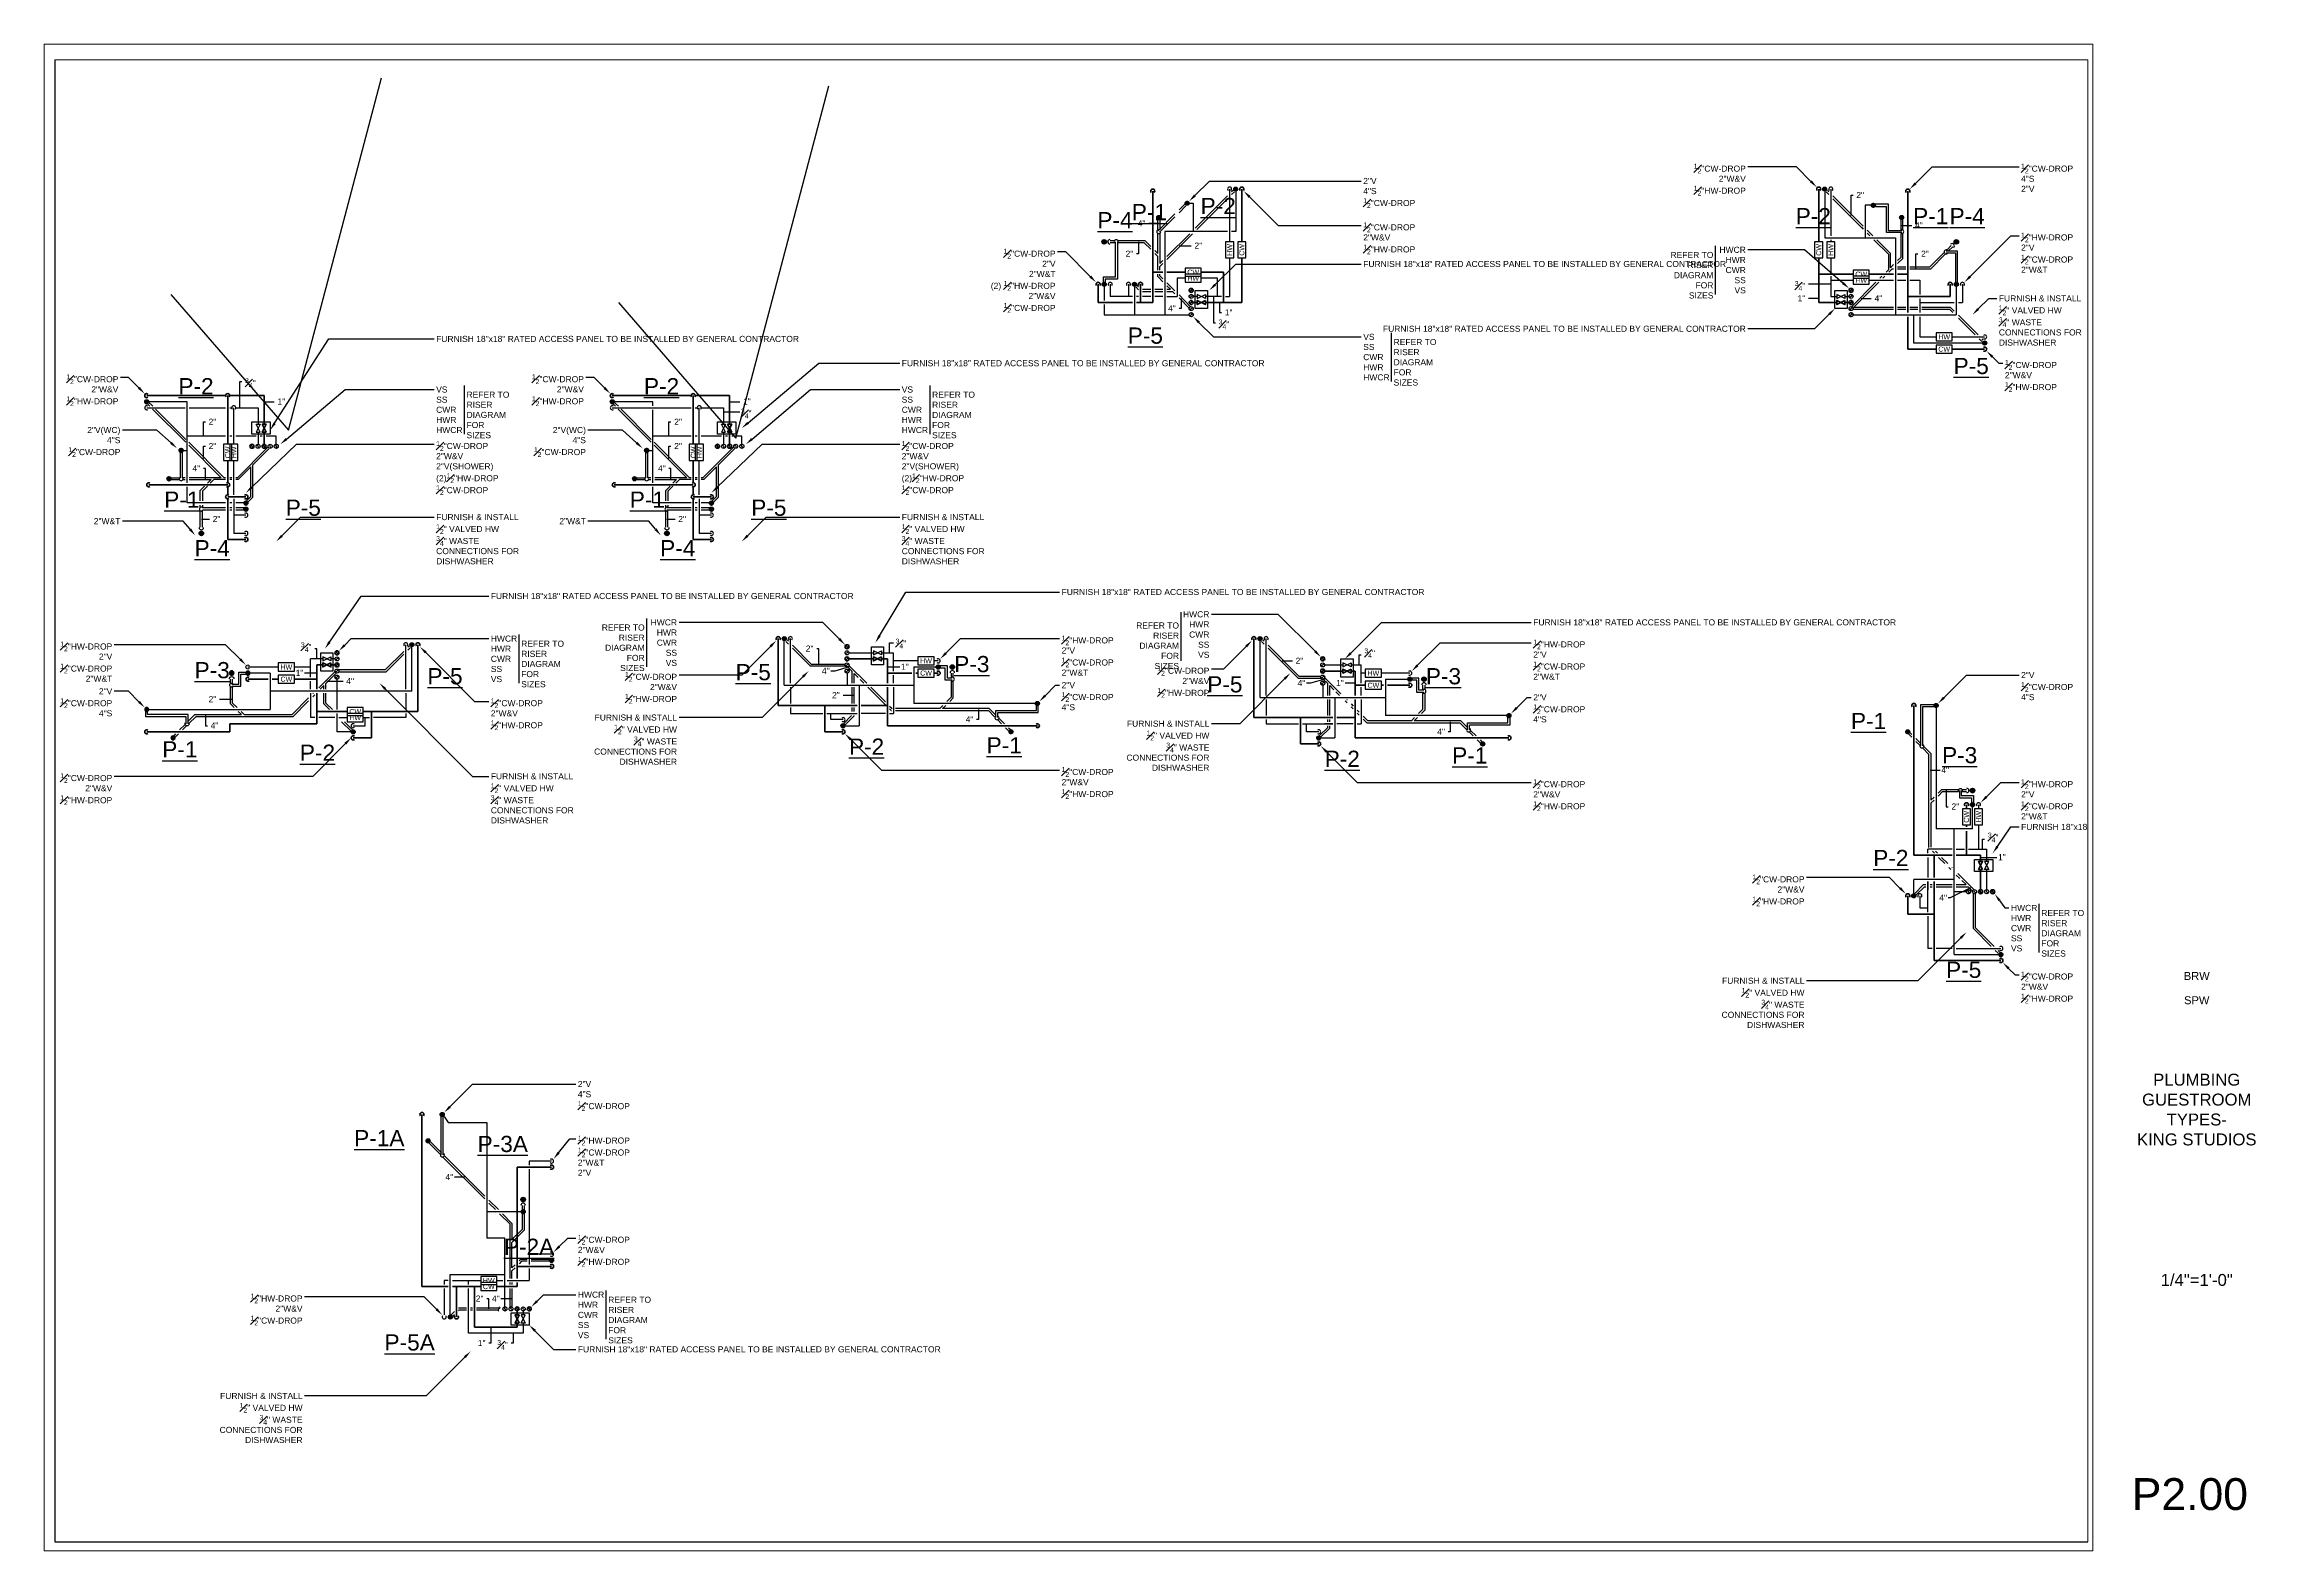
# Paper-space layout '2-00_24x36' of a CAD drawing. Extents: x 1 to 35.1, y 0.4 to 23.6.
# The model-space entities are those that its viewports show. They can reach past a viewport. Long polylines and large blocks are cut down to what shows.
import ezdxf
from ezdxf import colors
from ezdxf.entities.mleader import LeaderData, LeaderLine
from ezdxf.enums import TextEntityAlignment as Align
from ezdxf.math import Vec2, Vec3

# ---------------------------------------------------------------- set-up
doc = ezdxf.new("R2010")
doc.units = 0
doc.header["$LTSCALE"] = 18
doc.header["$MEASUREMENT"] = 0
doc.linetypes.add('HIDDEN', pattern=[0.375, 0.25, -0.125])
doc.linetypes.add('VENT', pattern=[0.3, 0.2, -0.1])
for name, color, linetype in [('0-BORDER-TXT', 2, 'Continuous'), ('G-ANNO-TEXT', 70, 'Continuous'), ('P-HW-N', 1, 'Continuous'), ('P-HW-N @ 1 (1)', 1, 'Continuous'), ('P-HW-N @ 1 (2)', 1, 'Continuous'), ('P-HW-N @ 12', 1, 'Continuous'), ('P-HW-N @ 128', 1, 'Continuous'), ('P-HW-N @ 16', 1, 'Continuous'), ('P-HW-N @ 192', 1, 'Continuous'), ('P-HW-N @ 2', 1, 'Continuous'), ('P-HW-N @ 24', 1, 'Continuous'), ('P-HW-N @ 384', 1, 'Continuous'), ('P-HW-N @ 4', 1, 'Continuous'), ('P-HW-N @ 48', 1, 'Continuous'), ('P-HW-N @ 64', 1, 'Continuous'), ('P-HW-N @ 768', 1, 'Continuous'), ('P-HW-N @ 8', 1, 'Continuous'), ('P-HW-N @ 96', 1, 'Continuous'), ('P-SAN-N', 6, 'Continuous'), ('P-SAN-N @ 1 (1)', 6, 'Continuous'), ('P-SAN-N @ 1 (2)', 6, 'Continuous'), ('P-SAN-N @ 12', 6, 'Continuous'), ('P-SAN-N @ 128', 6, 'Continuous'), ('P-SAN-N @ 16', 6, 'Continuous'), ('P-SAN-N @ 192', 6, 'Continuous'), ('P-SAN-N @ 2', 6, 'Continuous'), ('P-SAN-N @ 24', 6, 'Continuous'), ('P-SAN-N @ 384', 6, 'Continuous'), ('P-SAN-N @ 4', 6, 'Continuous'), ('P-SAN-N @ 48', 6, 'Continuous'), ('P-SAN-N @ 64', 6, 'Continuous'), ('P-SAN-N @ 768', 6, 'Continuous'), ('P-SAN-N @ 8', 6, 'Continuous'), ('P-SAN-N @ 96', 6, 'Continuous'), ('P-SANV-N', 5, 'VENT'), ('P-SANV-N @ 1 (1)', 5, 'VENT'), ('P-SANV-N @ 1 (2)', 5, 'VENT'), ('P-SANV-N @ 12', 5, 'VENT'), ('P-SANV-N @ 128', 5, 'VENT'), ('P-SANV-N @ 16', 5, 'VENT'), ('P-SANV-N @ 192', 5, 'VENT'), ('P-SANV-N @ 2', 5, 'VENT'), ('P-SANV-N @ 24', 5, 'VENT'), ('P-SANV-N @ 384', 5, 'VENT'), ('P-SANV-N @ 4', 5, 'VENT'), ('P-SANV-N @ 48', 5, 'VENT'), ('P-SANV-N @ 64', 5, 'VENT'), ('P-SANV-N @ 768', 5, 'VENT'), ('P-SANV-N @ 8', 5, 'VENT'), ('P-SANV-N @ 96', 5, 'VENT')]:
    doc.layers.add(name, color=color, linetype=linetype)
doc.layers.add('G-Anno-View', color=161, linetype='Continuous', lineweight=18, plot=False)
for name, color, linetype, lineweight in [('P-CW-N', 4, 'Continuous', 60), ('P-CW-N @ 1 (1)', 4, 'Continuous', 60), ('P-CW-N @ 1 (2)', 4, 'Continuous', 60), ('P-CW-N @ 12', 4, 'Continuous', 60), ('P-CW-N @ 128', 4, 'Continuous', 60), ('P-CW-N @ 16', 4, 'Continuous', 60), ('P-CW-N @ 192', 4, 'Continuous', 60), ('P-CW-N @ 2', 4, 'Continuous', 60), ('P-CW-N @ 24', 4, 'Continuous', 60), ('P-CW-N @ 384', 4, 'Continuous', 60), ('P-CW-N @ 4', 4, 'Continuous', 60), ('P-CW-N @ 48', 4, 'Continuous', 60), ('P-CW-N @ 64', 4, 'Continuous', 60), ('P-CW-N @ 768', 4, 'Continuous', 60), ('P-CW-N @ 8', 4, 'Continuous', 60), ('P-CW-N @ 96', 4, 'Continuous', 60), ('P-HWC-N', 2, 'Continuous', 60), ('P-HWC-N @ 1 (1)', 2, 'Continuous', 60), ('P-HWC-N @ 1 (2)', 2, 'Continuous', 60), ('P-HWC-N @ 12', 2, 'Continuous', 60), ('P-HWC-N @ 128', 2, 'Continuous', 60), ('P-HWC-N @ 16', 2, 'Continuous', 60), ('P-HWC-N @ 192', 2, 'Continuous', 60), ('P-HWC-N @ 2', 2, 'Continuous', 60), ('P-HWC-N @ 24', 2, 'Continuous', 60), ('P-HWC-N @ 384', 2, 'Continuous', 60), ('P-HWC-N @ 4', 2, 'Continuous', 60), ('P-HWC-N @ 48', 2, 'Continuous', 60), ('P-HWC-N @ 64', 2, 'Continuous', 60), ('P-HWC-N @ 768', 2, 'Continuous', 60), ('P-HWC-N @ 8', 2, 'Continuous', 60), ('P-HWC-N @ 96', 2, 'Continuous', 60)]:
    doc.layers.add(name, color=color, linetype=linetype, lineweight=lineweight)
doc.layers.get('0').freeze()
doc.styles.add('Arial', font='arial.ttf')
doc.styles.add('Arial_1', font='arial.ttf', dxfattribs={"height": 0.092206})
doc.dimstyles.new('Loop048', dxfattribs={"dimscale": 0, "dimtxt": 0.09375, "dimasz": 0.03125, "dimexe": 0.0625, "dimexo": 0.0625, "dimgap": 0.09375, "dimtad": 1, "dimdec": 4, "dimzin": 3, "dimdsep": 46, "dimlunit": 4, "dimtxsty": 'Arial', "dimblk": 'OBLIQUE', "dimcen": 0.09375, "dimdle": 0.0625, "dimclrd": 256, "dimclre": 256, "dimclrt": 256, "dimadec": 4, "dimazin": 0, "dimtfac": 0.8, "dimtdec": 4, "dimtix": 1, "dimtofl": 0, "dimtmove": 1, "dimatfit": 0, "dimldrblk": 'LeaderNoteBlock', "dimfxl": 1, "dimfrac": 1, "dimtolj": 1, "dimtzin": 0, "dimlwd": -1, "dimlwe": -1, "dimarcsym": 0})

psp = doc.layouts.new('2-00_24x36')

# ---------------------------------------------------------------- texts
at = {"layer": '0-BORDER-TXT', "style": 'Arial_1'}
for s, height, p in [('BRW', 0.1228, (34.231, 9.246)), ('SPW', 0.1228, (34.231, 8.871)), ('1/4"=1\'-0"', 0.1844, (34.231, 4.558)), ('P2.00', 0.4917, (34.125, 1.25))]:
    psp.add_text(s, height=height, dxfattribs=at).set_placement(p, align=Align.MIDDLE)
at = {"layer": '0-BORDER-TXT', "insert": (34.231, 7.183), "char_height": 0.1844, "width": 2.51547, "attachment_point": 5, "style": 'Arial_1'}
psp.add_mtext('PLUMBING\\PGUESTROOM\\PTYPES-\\PKING STUDIOS', dxfattribs=at)

msp = doc.modelspace()

# ---------------------------------------------------------------- texts
at = {"layer": 'G-ANNO-TEXT', "style": 'Arial'}
for s, insert, char_height, width, attachment_point in [('{\\LP-1}', (6791.5, 5017), 12, 68, 1), ('{\\LP-2}', (6842.5, 5021.5), 12, 68, 1), ('{\\LP-4}', (6766, 5011), 12, 68, 1), ('4"', (6801.6, 5004.9), 4.5, 29.1, 3), ('{\\LP-2}', (7283.5, 5014), 12, 68, 1), ('{\\LP-1}', (7370.5, 5014), 12, 68, 1), ('4"', (7371.9, 5003.4), 4.5, 29.1, 1), ('{\\LP-4}', (7397.5, 5014), 12, 68, 1), ('\\A1;{\\H0.8x;\\S3#4;}"', (7290.6, 4959.9), 4.5, 29.1, 3), ('1"', (7290.6, 4949.4), 4.5, 29.1, 3), ('4"', (7341.9, 4949.4), 4.5, 29.1, 1), ('4"', (6824.1, 4941.9), 4.5, 12.6, 3), ('1"', (6860.4, 4938.9), 4.5, 12.6, 1), ('{\\LP-5}', (6788.5, 4925.5), 12, 68, 1), ('\\A1;{\\H0.8x;\\S3#4;}"', (6855.9, 4931.4), 4.5, 12.6, 1), ('{\\LP-5}', (7400.5, 4903), 12, 68, 1), ('{\\LP-2}', (6085, 4888), 12, 68, 1), ('{\\LP-2}', (6430, 4888), 12, 68, 1), ('1"', (6158.4, 4872.9), 4.5, 29.1, 1), ('1"', (6503.4, 4872.9), 4.5, 29.1, 1), ('\\A1;{\\H0.8x;\\S3#4;}"', (6501.9, 4865.4), 4.5, 29.1, 1), ('{\\LP-1}', (6074.5, 4804), 12, 68, 1), ('{\\LP-1}', (6419.5, 4804), 12, 68, 1), ('{\\LP-5}', (6164.5, 4798), 12, 68, 1), ('{\\LP-5}', (6509.5, 4798), 12, 68, 1), ('{\\LP-4}', (6097, 4768), 12, 68, 1), ('{\\LP-4}', (6442, 4768), 12, 68, 1), ('\\A1;{\\H0.8x;\\S3#4;}"', (6183.6, 4685.1), 4.5, 12.6, 9), ('\\A1;{\\H0.8x;\\S3#4;}"', (6616.5, 4695), 4.5, 29.1, 1), ('\\A1;{\\H0.8x;\\S3#4;}"', (6963.9, 4680.6), 4.5, 12.6, 7), ('{\\LP-3}', (6097, 4665.5), 12, 68, 7), ('\\A1;1"', (6177.6, 4671.9), 4.5, 29.1, 3), ('{\\LP-5}', (6269.5, 4661), 12, 68, 7), ('{\\LP-5}', (6524, 4664), 12, 68, 9), ('\\A1;4"', (6567.6, 4673.4), 4.5, 29.1, 3), ('\\A1;1"', (6620.4, 4676.4), 4.5, 29.1, 1), ('{\\LP-3}', (6686, 4670), 12, 68, 9), ('{\\LP-3}', (7035.5, 4661), 12, 68, 9), ('\\A1;4"', (6209.4, 4665.9), 4.5, 29.1, 1), ('{\\LP-5}', (6873.5, 4655), 12, 68, 9), ('\\A1;4"', (6920.1, 4664.4), 4.5, 29.1, 3), ('\\A1;1"', (6948.6, 4664.4), 4.5, 29.1, 3), ('{\\LP-1}', (7350.5, 4628), 12, 68, 9), ('4"', (6108.9, 4632.9), 4.5, 12.6, 1), ('4"', (6674.1, 4637.4), 4.5, 12.6, 3), ('{\\LP-1}', (6710, 4610), 12, 68, 9), ('4"', (7023.6, 4628.4), 4.5, 12.6, 3), ('{\\LP-1}', (6073, 4607), 12, 68, 7), ('{\\LP-2}', (6175, 4616.5), 12, 68, 1), ('{\\LP-2}', (6608, 4621), 12, 68, 3), ('{\\LP-2}', (6960.5, 4612), 12, 68, 3), ('{\\LP-1}', (7055, 4602.5), 12, 68, 9), ('{\\LP-3}', (7418, 4602.5), 12, 68, 9), ('\\A1;4"', (7391.4, 4599.9), 4.5, 29.1, 1), ('\\A1;{\\H0.8x;\\S3#4;}"', (7425.9, 4544.1), 4.5, 12.6, 7), ('{\\LP-2}', (7367, 4538.5), 12, 68, 3), ('\\A1;1"', (7433.4, 4535.4), 4.5, 29.1, 1), ('\\A1;4"', (7395.6, 4505.4), 4.5, 29.1, 3), ('{\\LP-5}', (7421, 4443.5), 12, 68, 9), ('{\\LP-1A}', (6252.5, 4319), 12, 68, 9), ('{\\LP-3A}', (6344, 4314.5), 12, 68, 9), ('\\A1;4"', (6288.6, 4298.4), 4.5, 29.1, 3), ('{\\LP-2A}', (6363.5, 4250.5), 12, 68, 3), ('\\A1;4"', (6323.1, 4208.4), 4.5, 29.1, 3), ('{\\LP-5A}', (6275, 4167.5), 12, 68, 9), ('1"', (6312.6, 4175.4), 4.5, 12.6, 3), ('\\A1;{\\H0.8x;\\S3#4;}"', (6329.1, 4175.4), 4.5, 12.6, 3)]:
    msp.add_mtext(s, dxfattribs=dict(at, insert=insert, char_height=char_height, width=width, attachment_point=attachment_point))
at = {"layer": 'G-ANNO-TEXT', "char_height": 4.5, "style": 'Arial'}
for s, width, insert, attachment_point in [('2"', 35.1, (7328.4, 5025.9), 1), ('2"', 14.1, (6792.6, 4982.4), 3), ('2"', 26.1, (6837.9, 4988.4), 1), ('2"', 14.1, (7376.4, 4982.4), 1), ('REFER TO RISER DIAGRAM FOR SIZES', 32.788, (7222.5, 4981.5), 3), ('REFER TO RISER DIAGRAM FOR SIZES', 32.788, (6985.5, 4917), 1), ('\\A1;{\\H0.8x;\\S3#4;}"', 33.6, (6134.4, 4887.9), 1), ('REFER TO RISER DIAGRAM FOR SIZES', 32.788, (6298.5, 4878), 1), ('REFER TO RISER DIAGRAM FOR SIZES', 32.788, (6643.5, 4878), 1), ('2"', 33.6, (6107.4, 4857.9), 1), ('2"', 33.6, (6452.4, 4857.9), 1), ('2"', 14.1, (6107.4, 4839.9), 1), ('2"', 14.1, (6452.4, 4839.9), 1), ('4"', 9.6, (6101.1, 4823.4), 3), ('4"', 9.6, (6446.1, 4823.4), 3), ('2"', 17.1, (6110.4, 4785.9), 1), ('2"', 17.1, (6455.4, 4785.9), 1), ('REFER TO RISER DIAGRAM FOR SIZES', 32.788, (6430.5, 4705.5), 3), ('REFER TO RISER DIAGRAM FOR SIZES', 32.788, (6826.5, 4707), 3), ('REFER TO RISER DIAGRAM FOR SIZES', 32.788, (6339, 4693.5), 1), ('2"', 9.6, (6555.6, 4689.9), 3), ('2"', 21.6, (6912.9, 4680.9), 1), ('2"', 36.6, (6575.1, 4655.4), 3), ('2"', 30.6, (6113.1, 4652.4), 3), ('2"', 17.1, (7398.9, 4572.9), 1), ('REFER TO RISER DIAGRAM FOR SIZES', 32.788, (7465.5, 4494), 1), ('2"', 11.1, (6311.1, 4208.4), 3), ('REFER TO RISER DIAGRAM FOR SIZES', 32.788, (6403.5, 4207.5), 1)]:
    msp.add_mtext_dynamic_manual_height_columns(s, width=width, gutter_width=22.5, heights=[0], dxfattribs=dict(at, insert=insert, attachment_point=attachment_point))

# ---------------------------------------------------------------- blocks, each defined once
blk = doc.blocks.new('*U6')
blk.add_lwpolyline([(0, 0.0311, 0.634258), (0, 0, -0.634258), (0, -0.0311)], format="xyb")
blk.add_circle((0, 0), 0.0312)
blk = doc.blocks.new('*U266')
at = {"layer": 'P-CW-N @ 1 (1)', "rotation": 89.99999999999999}
blk.add_blockref('*U6', (6835.5, 4949.8), dxfattribs=at)
at = {"layer": 'P-CW-N @ 1 (2)', "rotation": 89.99999999999999}
blk.add_blockref('*U6', (6835.5, 4949.8), dxfattribs=at)
at = {"layer": 'P-CW-N @ 12', "xscale": 12, "yscale": 12, "zscale": 12, "rotation": 89.99999999999999}
blk.add_blockref('*U6', (6835.5, 4949.8), dxfattribs=at)
at = {"layer": 'P-CW-N @ 128', "xscale": 128, "yscale": 128, "zscale": 128, "rotation": 89.99999999999999}
blk.add_blockref('*U6', (6827.5, 4960), dxfattribs=at)
at = {"layer": 'P-CW-N @ 16', "xscale": 16, "yscale": 16, "zscale": 16, "rotation": 89.99999999999999}
blk.add_blockref('*U6', (6835.5, 4949.8), dxfattribs=at)
at = {"layer": 'P-CW-N @ 192', "xscale": 192, "yscale": 192, "zscale": 192, "rotation": 89.99999999999999}
blk.add_blockref('*U6', (6835.5, 4949.8), dxfattribs=at)
at = {"layer": 'P-CW-N @ 2', "xscale": 2, "yscale": 2, "zscale": 2, "rotation": 89.99999999999999}
blk.add_blockref('*U6', (6835.5, 4949.8), dxfattribs=at)
at = {"layer": 'P-CW-N @ 24', "xscale": 24, "yscale": 24, "zscale": 24, "rotation": 89.99999999999999}
blk.add_blockref('*U6', (6835.5, 4949.8), dxfattribs=at)
at = {"layer": 'P-CW-N @ 384', "xscale": 384, "yscale": 384, "zscale": 384, "rotation": 89.99999999999999}
blk.add_blockref('*U6', (6835.5, 4949.8), dxfattribs=at)
at = {"layer": 'P-CW-N @ 4', "xscale": 4, "yscale": 4, "zscale": 4, "rotation": 89.99999999999999}
blk.add_blockref('*U6', (6835.5, 4949.8), dxfattribs=at)
at = {"layer": 'P-CW-N @ 48', "xscale": 48, "yscale": 48, "zscale": 48, "rotation": 89.99999999999999}
blk.add_blockref('*U6', (6835.5, 4944), dxfattribs=at)
at = {"layer": 'P-CW-N @ 64', "xscale": 64, "yscale": 64, "zscale": 64, "rotation": 89.99999999999999}
blk.add_blockref('*U6', (6835.5, 4949.8), dxfattribs=at)
at = {"layer": 'P-CW-N @ 768', "xscale": 768, "yscale": 768, "zscale": 768, "rotation": 89.99999999999999}
blk.add_blockref('*U6', (6835.5, 4949.8), dxfattribs=at)
at = {"layer": 'P-CW-N @ 8', "xscale": 8, "yscale": 8, "zscale": 8, "rotation": 89.99999999999999}
blk.add_blockref('*U6', (6835.5, 4949.8), dxfattribs=at)
at = {"layer": 'P-CW-N @ 96', "xscale": 96, "yscale": 96, "zscale": 96, "rotation": 89.99999999999999}
blk.add_blockref('*U6', (6835.5, 4949.8), dxfattribs=at)
blk = doc.blocks.new('*U267')
at = {"layer": 'P-HW-N @ 1 (1)', "rotation": 89.99999999999999}
blk.add_blockref('*U6', (6835.5, 4937.8), dxfattribs=at)
at = {"layer": 'P-HW-N @ 1 (2)', "rotation": 89.99999999999999}
blk.add_blockref('*U6', (6835.5, 4937.8), dxfattribs=at)
at = {"layer": 'P-HW-N @ 12', "xscale": 12, "yscale": 12, "zscale": 12, "rotation": 89.99999999999999}
blk.add_blockref('*U6', (6835.5, 4937.8), dxfattribs=at)
at = {"layer": 'P-HW-N @ 128', "xscale": 128, "yscale": 128, "zscale": 128, "rotation": 89.99999999999999}
blk.add_blockref('*U6', (6827.5, 4972), dxfattribs=at)
at = {"layer": 'P-HW-N @ 16', "xscale": 16, "yscale": 16, "zscale": 16, "rotation": 89.99999999999999}
blk.add_blockref('*U6', (6835.5, 4937.8), dxfattribs=at)
at = {"layer": 'P-HW-N @ 192', "xscale": 192, "yscale": 192, "zscale": 192, "rotation": 89.99999999999999}
blk.add_blockref('*U6', (6835.5, 4937.8), dxfattribs=at)
at = {"layer": 'P-HW-N @ 2', "xscale": 2, "yscale": 2, "zscale": 2, "rotation": 89.99999999999999}
blk.add_blockref('*U6', (6835.5, 4937.8), dxfattribs=at)
at = {"layer": 'P-HW-N @ 24', "xscale": 24, "yscale": 24, "zscale": 24, "rotation": 89.99999999999999}
blk.add_blockref('*U6', (6835.5, 4937.8), dxfattribs=at)
at = {"layer": 'P-HW-N @ 384', "xscale": 384, "yscale": 384, "zscale": 384, "rotation": 89.99999999999999}
blk.add_blockref('*U6', (6835.5, 4937.8), dxfattribs=at)
at = {"layer": 'P-HW-N @ 4', "xscale": 4, "yscale": 4, "zscale": 4, "rotation": 89.99999999999999}
blk.add_blockref('*U6', (6835.5, 4937.8), dxfattribs=at)
at = {"layer": 'P-HW-N @ 48', "xscale": 48, "yscale": 48, "zscale": 48, "rotation": 89.99999999999999}
blk.add_blockref('*U6', (6835.5, 4948.5), dxfattribs=at)
at = {"layer": 'P-HW-N @ 64', "xscale": 64, "yscale": 64, "zscale": 64, "rotation": 89.99999999999999}
blk.add_blockref('*U6', (6835.5, 4937.8), dxfattribs=at)
at = {"layer": 'P-HW-N @ 768', "xscale": 768, "yscale": 768, "zscale": 768, "rotation": 89.99999999999999}
blk.add_blockref('*U6', (6835.5, 4937.8), dxfattribs=at)
at = {"layer": 'P-HW-N @ 8', "xscale": 8, "yscale": 8, "zscale": 8, "rotation": 89.99999999999999}
blk.add_blockref('*U6', (6835.5, 4937.8), dxfattribs=at)
at = {"layer": 'P-HW-N @ 96', "xscale": 96, "yscale": 96, "zscale": 96, "rotation": 89.99999999999999}
blk.add_blockref('*U6', (6835.5, 4937.8), dxfattribs=at)
blk = doc.blocks.new('*U268')
at = {"layer": 'P-SAN-N @ 1 (1)', "rotation": 89.99999999999999}
blk.add_blockref('*U6', (6843.5, 4937.8), dxfattribs=at)
at = {"layer": 'P-SAN-N @ 1 (2)', "rotation": 89.99999999999999}
blk.add_blockref('*U6', (6843.5, 4937.8), dxfattribs=at)
at = {"layer": 'P-SAN-N @ 12', "xscale": 12, "yscale": 12, "zscale": 12, "rotation": 89.99999999999999}
blk.add_blockref('*U6', (6843.5, 4937.8), dxfattribs=at)
at = {"layer": 'P-SAN-N @ 128', "xscale": 128, "yscale": 128, "zscale": 128, "rotation": 89.99999999999999}
blk.add_blockref('*U6', (6827.5, 4948), dxfattribs=at)
at = {"layer": 'P-SAN-N @ 16', "xscale": 16, "yscale": 16, "zscale": 16, "rotation": 89.99999999999999}
blk.add_blockref('*U6', (6843.5, 4937.8), dxfattribs=at)
at = {"layer": 'P-SAN-N @ 192', "xscale": 192, "yscale": 192, "zscale": 192, "rotation": 89.99999999999999}
blk.add_blockref('*U6', (6843.5, 4937.8), dxfattribs=at)
at = {"layer": 'P-SAN-N @ 2', "xscale": 2, "yscale": 2, "zscale": 2, "rotation": 89.99999999999999}
blk.add_blockref('*U6', (6843.5, 4937.8), dxfattribs=at)
at = {"layer": 'P-SAN-N @ 24', "xscale": 24, "yscale": 24, "zscale": 24, "rotation": 89.99999999999999}
blk.add_blockref('*U6', (6843.5, 4937.8), dxfattribs=at)
at = {"layer": 'P-SAN-N @ 384', "xscale": 384, "yscale": 384, "zscale": 384, "rotation": 89.99999999999999}
blk.add_blockref('*U6', (6843.5, 4937.8), dxfattribs=at)
at = {"layer": 'P-SAN-N @ 4', "xscale": 4, "yscale": 4, "zscale": 4, "rotation": 89.99999999999999}
blk.add_blockref('*U6', (6843.5, 4937.8), dxfattribs=at)
at = {"layer": 'P-SAN-N @ 48', "xscale": 48, "yscale": 48, "zscale": 48, "rotation": 89.99999999999999}
blk.add_blockref('*U6', (6835.5, 4939.5), dxfattribs=at)
at = {"layer": 'P-SAN-N @ 64', "xscale": 64, "yscale": 64, "zscale": 64, "rotation": 89.99999999999999}
blk.add_blockref('*U6', (6843.5, 4937.8), dxfattribs=at)
at = {"layer": 'P-SAN-N @ 768', "xscale": 768, "yscale": 768, "zscale": 768, "rotation": 89.99999999999999}
blk.add_blockref('*U6', (6843.5, 4937.8), dxfattribs=at)
at = {"layer": 'P-SAN-N @ 8', "xscale": 8, "yscale": 8, "zscale": 8, "rotation": 89.99999999999999}
blk.add_blockref('*U6', (6843.5, 4937.8), dxfattribs=at)
at = {"layer": 'P-SAN-N @ 96', "xscale": 96, "yscale": 96, "zscale": 96, "rotation": 89.99999999999999}
blk.add_blockref('*U6', (6843.5, 4937.8), dxfattribs=at)
blk = doc.blocks.new('*U269')
at = {"layer": 'P-SANV-N @ 1 (1)', "rotation": 89.99999999999999}
blk.add_blockref('*U6', (6843.5, 4925.8), dxfattribs=at)
at = {"layer": 'P-SANV-N @ 1 (2)', "rotation": 89.99999999999999}
blk.add_blockref('*U6', (6843.5, 4925.8), dxfattribs=at)
at = {"layer": 'P-SANV-N @ 12', "xscale": 12, "yscale": 12, "zscale": 12, "rotation": 89.99999999999999}
blk.add_blockref('*U6', (6843.5, 4925.8), dxfattribs=at)
at = {"layer": 'P-SANV-N @ 128', "xscale": 128, "yscale": 128, "zscale": 128, "rotation": 89.99999999999999}
blk.add_blockref('*U6', (6827.5, 4936), dxfattribs=at)
at = {"layer": 'P-SANV-N @ 16', "xscale": 16, "yscale": 16, "zscale": 16, "rotation": 89.99999999999999}
blk.add_blockref('*U6', (6843.5, 4925.8), dxfattribs=at)
at = {"layer": 'P-SANV-N @ 192', "xscale": 192, "yscale": 192, "zscale": 192, "rotation": 89.99999999999999}
blk.add_blockref('*U6', (6843.5, 4925.8), dxfattribs=at)
at = {"layer": 'P-SANV-N @ 2', "xscale": 2, "yscale": 2, "zscale": 2, "rotation": 89.99999999999999}
blk.add_blockref('*U6', (6843.5, 4925.8), dxfattribs=at)
at = {"layer": 'P-SANV-N @ 24', "xscale": 24, "yscale": 24, "zscale": 24, "rotation": 89.99999999999999}
blk.add_blockref('*U6', (6843.5, 4925.8), dxfattribs=at)
at = {"layer": 'P-SANV-N @ 384', "xscale": 384, "yscale": 384, "zscale": 384, "rotation": 89.99999999999999}
blk.add_blockref('*U6', (6843.5, 4925.8), dxfattribs=at)
at = {"layer": 'P-SANV-N @ 4', "xscale": 4, "yscale": 4, "zscale": 4, "rotation": 89.99999999999999}
blk.add_blockref('*U6', (6843.5, 4925.8), dxfattribs=at)
at = {"layer": 'P-SANV-N @ 48', "xscale": 48, "yscale": 48, "zscale": 48, "rotation": 89.99999999999999}
blk.add_blockref('*U6', (6835.5, 4935), dxfattribs=at)
at = {"layer": 'P-SANV-N @ 64', "xscale": 64, "yscale": 64, "zscale": 64, "rotation": 89.99999999999999}
blk.add_blockref('*U6', (6843.5, 4925.8), dxfattribs=at)
at = {"layer": 'P-SANV-N @ 768', "xscale": 768, "yscale": 768, "zscale": 768, "rotation": 89.99999999999999}
blk.add_blockref('*U6', (6843.5, 4925.8), dxfattribs=at)
at = {"layer": 'P-SANV-N @ 8', "xscale": 8, "yscale": 8, "zscale": 8, "rotation": 89.99999999999999}
blk.add_blockref('*U6', (6843.5, 4925.8), dxfattribs=at)
at = {"layer": 'P-SANV-N @ 96', "xscale": 96, "yscale": 96, "zscale": 96, "rotation": 89.99999999999999}
blk.add_blockref('*U6', (6843.5, 4925.8), dxfattribs=at)
blk = doc.blocks.new('*U7')
h = blk.add_hatch()
h.set_pattern_fill('ANSI31', color=256, scale=0.025, angle=135)
edge = h.paths.add_edge_path()
edge.add_arc((0, 0), 0.0313, 0, 360)
blk.add_circle((0, 0), 0.0312)
blk = doc.blocks.new('*U270')
at = {"layer": 'P-SANV-N @ 1 (1)', "rotation": 89.99999999999999}
blk.add_blockref('*U7', (6779, 4948.3), dxfattribs=at)
at = {"layer": 'P-SANV-N @ 1 (2)', "rotation": 89.99999999999999}
blk.add_blockref('*U7', (6779, 4948.3), dxfattribs=at)
at = {"layer": 'P-SANV-N @ 12', "xscale": 12, "yscale": 12, "zscale": 12, "rotation": 89.99999999999999}
blk.add_blockref('*U7', (6779, 4948.3), dxfattribs=at)
at = {"layer": 'P-SANV-N @ 128', "xscale": 128, "yscale": 128, "zscale": 128, "rotation": 89.99999999999999}
blk.add_blockref('*U7', (6763, 4958.5), dxfattribs=at)
at = {"layer": 'P-SANV-N @ 16', "xscale": 16, "yscale": 16, "zscale": 16, "rotation": 89.99999999999999}
blk.add_blockref('*U7', (6779, 4948.3), dxfattribs=at)
at = {"layer": 'P-SANV-N @ 192', "xscale": 192, "yscale": 192, "zscale": 192, "rotation": 89.99999999999999}
blk.add_blockref('*U7', (6779, 4948.3), dxfattribs=at)
at = {"layer": 'P-SANV-N @ 2', "xscale": 2, "yscale": 2, "zscale": 2, "rotation": 89.99999999999999}
blk.add_blockref('*U7', (6779, 4948.3), dxfattribs=at)
at = {"layer": 'P-SANV-N @ 24', "xscale": 24, "yscale": 24, "zscale": 24, "rotation": 89.99999999999999}
blk.add_blockref('*U7', (6779, 4948.3), dxfattribs=at)
at = {"layer": 'P-SANV-N @ 384', "xscale": 384, "yscale": 384, "zscale": 384, "rotation": 89.99999999999999}
blk.add_blockref('*U7', (6779, 4948.3), dxfattribs=at)
at = {"layer": 'P-SANV-N @ 4', "xscale": 4, "yscale": 4, "zscale": 4, "rotation": 89.99999999999999}
blk.add_blockref('*U7', (6779, 4948.3), dxfattribs=at)
at = {"layer": 'P-SANV-N @ 48', "xscale": 48, "yscale": 48, "zscale": 48, "rotation": 89.99999999999999}
blk.add_blockref('*U7', (6771, 4957.5), dxfattribs=at)
at = {"layer": 'P-SANV-N @ 64', "xscale": 64, "yscale": 64, "zscale": 64, "rotation": 89.99999999999999}
blk.add_blockref('*U7', (6779, 4948.3), dxfattribs=at)
at = {"layer": 'P-SANV-N @ 768', "xscale": 768, "yscale": 768, "zscale": 768, "rotation": 89.99999999999999}
blk.add_blockref('*U7', (6779, 4948.3), dxfattribs=at)
at = {"layer": 'P-SANV-N @ 8', "xscale": 8, "yscale": 8, "zscale": 8, "rotation": 89.99999999999999}
blk.add_blockref('*U7', (6779, 4948.3), dxfattribs=at)
at = {"layer": 'P-SANV-N @ 96', "xscale": 96, "yscale": 96, "zscale": 96, "rotation": 89.99999999999999}
blk.add_blockref('*U7', (6779, 4948.3), dxfattribs=at)
blk = doc.blocks.new('*U271')
at = {"layer": 'P-SAN-N @ 1 (1)', "rotation": 89.99999999999999}
blk.add_blockref('*U7', (6876.5, 5018.8), dxfattribs=at)
at = {"layer": 'P-SAN-N @ 1 (2)', "rotation": 89.99999999999999}
blk.add_blockref('*U7', (6876.5, 5018.8), dxfattribs=at)
at = {"layer": 'P-SAN-N @ 12', "xscale": 12, "yscale": 12, "zscale": 12, "rotation": 89.99999999999999}
blk.add_blockref('*U7', (6876.5, 5018.8), dxfattribs=at)
at = {"layer": 'P-SAN-N @ 128', "xscale": 128, "yscale": 128, "zscale": 128, "rotation": 89.99999999999999}
blk.add_blockref('*U7', (6860.5, 5029), dxfattribs=at)
at = {"layer": 'P-SAN-N @ 16', "xscale": 16, "yscale": 16, "zscale": 16, "rotation": 89.99999999999999}
blk.add_blockref('*U7', (6876.5, 5018.8), dxfattribs=at)
at = {"layer": 'P-SAN-N @ 192', "xscale": 192, "yscale": 192, "zscale": 192, "rotation": 89.99999999999999}
blk.add_blockref('*U7', (6876.5, 5018.8), dxfattribs=at)
at = {"layer": 'P-SAN-N @ 2', "xscale": 2, "yscale": 2, "zscale": 2, "rotation": 89.99999999999999}
blk.add_blockref('*U7', (6876.5, 5018.8), dxfattribs=at)
at = {"layer": 'P-SAN-N @ 24', "xscale": 24, "yscale": 24, "zscale": 24, "rotation": 89.99999999999999}
blk.add_blockref('*U7', (6876.5, 5018.8), dxfattribs=at)
at = {"layer": 'P-SAN-N @ 384', "xscale": 384, "yscale": 384, "zscale": 384, "rotation": 89.99999999999999}
blk.add_blockref('*U7', (6876.5, 5018.8), dxfattribs=at)
at = {"layer": 'P-SAN-N @ 4', "xscale": 4, "yscale": 4, "zscale": 4, "rotation": 89.99999999999999}
blk.add_blockref('*U7', (6876.5, 5018.8), dxfattribs=at)
at = {"layer": 'P-SAN-N @ 48', "xscale": 48, "yscale": 48, "zscale": 48, "rotation": 89.99999999999999}
blk.add_blockref('*U7', (6868.5, 5028), dxfattribs=at)
at = {"layer": 'P-SAN-N @ 64', "xscale": 64, "yscale": 64, "zscale": 64, "rotation": 89.99999999999999}
blk.add_blockref('*U7', (6876.5, 5018.8), dxfattribs=at)
at = {"layer": 'P-SAN-N @ 768', "xscale": 768, "yscale": 768, "zscale": 768, "rotation": 89.99999999999999}
blk.add_blockref('*U7', (6876.5, 5018.8), dxfattribs=at)
at = {"layer": 'P-SAN-N @ 8', "xscale": 8, "yscale": 8, "zscale": 8, "rotation": 89.99999999999999}
blk.add_blockref('*U7', (6876.5, 5018.8), dxfattribs=at)
at = {"layer": 'P-SAN-N @ 96', "xscale": 96, "yscale": 96, "zscale": 96, "rotation": 89.99999999999999}
blk.add_blockref('*U7', (6876.5, 5018.8), dxfattribs=at)
blk = doc.blocks.new('*U272')
at = {"layer": 'P-SAN-N @ 1 (1)', "rotation": 89.99999999999999}
blk.add_blockref('*U7', (6819.5, 4997.8), dxfattribs=at)
at = {"layer": 'P-SAN-N @ 1 (2)', "rotation": 89.99999999999999}
blk.add_blockref('*U7', (6819.5, 4997.8), dxfattribs=at)
at = {"layer": 'P-SAN-N @ 12', "xscale": 12, "yscale": 12, "zscale": 12, "rotation": 89.99999999999999}
blk.add_blockref('*U7', (6819.5, 4997.8), dxfattribs=at)
at = {"layer": 'P-SAN-N @ 128', "xscale": 128, "yscale": 128, "zscale": 128, "rotation": 89.99999999999999}
blk.add_blockref('*U7', (6803.5, 5008), dxfattribs=at)
at = {"layer": 'P-SAN-N @ 16', "xscale": 16, "yscale": 16, "zscale": 16, "rotation": 89.99999999999999}
blk.add_blockref('*U7', (6819.5, 4997.8), dxfattribs=at)
at = {"layer": 'P-SAN-N @ 192', "xscale": 192, "yscale": 192, "zscale": 192, "rotation": 89.99999999999999}
blk.add_blockref('*U7', (6819.5, 4997.8), dxfattribs=at)
at = {"layer": 'P-SAN-N @ 2', "xscale": 2, "yscale": 2, "zscale": 2, "rotation": 89.99999999999999}
blk.add_blockref('*U7', (6819.5, 4997.8), dxfattribs=at)
at = {"layer": 'P-SAN-N @ 24', "xscale": 24, "yscale": 24, "zscale": 24, "rotation": 89.99999999999999}
blk.add_blockref('*U7', (6819.5, 4997.8), dxfattribs=at)
at = {"layer": 'P-SAN-N @ 384', "xscale": 384, "yscale": 384, "zscale": 384, "rotation": 89.99999999999999}
blk.add_blockref('*U7', (6819.5, 4997.8), dxfattribs=at)
at = {"layer": 'P-SAN-N @ 4', "xscale": 4, "yscale": 4, "zscale": 4, "rotation": 89.99999999999999}
blk.add_blockref('*U7', (6819.5, 4997.8), dxfattribs=at)
at = {"layer": 'P-SAN-N @ 48', "xscale": 48, "yscale": 48, "zscale": 48, "rotation": 89.99999999999999}
blk.add_blockref('*U7', (6811.5, 5007), dxfattribs=at)
at = {"layer": 'P-SAN-N @ 64', "xscale": 64, "yscale": 64, "zscale": 64, "rotation": 89.99999999999999}
blk.add_blockref('*U7', (6819.5, 4997.8), dxfattribs=at)
at = {"layer": 'P-SAN-N @ 768', "xscale": 768, "yscale": 768, "zscale": 768, "rotation": 89.99999999999999}
blk.add_blockref('*U7', (6819.5, 4997.8), dxfattribs=at)
at = {"layer": 'P-SAN-N @ 8', "xscale": 8, "yscale": 8, "zscale": 8, "rotation": 89.99999999999999}
blk.add_blockref('*U7', (6819.5, 4997.8), dxfattribs=at)
at = {"layer": 'P-SAN-N @ 96', "xscale": 96, "yscale": 96, "zscale": 96, "rotation": 89.99999999999999}
blk.add_blockref('*U7', (6819.5, 4997.8), dxfattribs=at)
blk = doc.blocks.new('*U273')
at = {"layer": 'P-SAN-N @ 1 (1)', "rotation": 89.99999999999999}
blk.add_blockref('*U7', (6801.5, 4946.8), dxfattribs=at)
at = {"layer": 'P-SAN-N @ 1 (2)', "rotation": 89.99999999999999}
blk.add_blockref('*U7', (6801.5, 4946.8), dxfattribs=at)
at = {"layer": 'P-SAN-N @ 12', "xscale": 12, "yscale": 12, "zscale": 12, "rotation": 89.99999999999999}
blk.add_blockref('*U7', (6801.5, 4946.8), dxfattribs=at)
at = {"layer": 'P-SAN-N @ 128', "xscale": 128, "yscale": 128, "zscale": 128, "rotation": 89.99999999999999}
blk.add_blockref('*U7', (6785.5, 4957), dxfattribs=at)
at = {"layer": 'P-SAN-N @ 16', "xscale": 16, "yscale": 16, "zscale": 16, "rotation": 89.99999999999999}
blk.add_blockref('*U7', (6801.5, 4946.8), dxfattribs=at)
at = {"layer": 'P-SAN-N @ 192', "xscale": 192, "yscale": 192, "zscale": 192, "rotation": 89.99999999999999}
blk.add_blockref('*U7', (6801.5, 4946.8), dxfattribs=at)
at = {"layer": 'P-SAN-N @ 2', "xscale": 2, "yscale": 2, "zscale": 2, "rotation": 89.99999999999999}
blk.add_blockref('*U7', (6801.5, 4946.8), dxfattribs=at)
at = {"layer": 'P-SAN-N @ 24', "xscale": 24, "yscale": 24, "zscale": 24, "rotation": 89.99999999999999}
blk.add_blockref('*U7', (6801.5, 4946.8), dxfattribs=at)
at = {"layer": 'P-SAN-N @ 384', "xscale": 384, "yscale": 384, "zscale": 384, "rotation": 89.99999999999999}
blk.add_blockref('*U7', (6801.5, 4946.8), dxfattribs=at)
at = {"layer": 'P-SAN-N @ 4', "xscale": 4, "yscale": 4, "zscale": 4, "rotation": 89.99999999999999}
blk.add_blockref('*U7', (6801.5, 4946.8), dxfattribs=at)
at = {"layer": 'P-SAN-N @ 48', "xscale": 48, "yscale": 48, "zscale": 48, "rotation": 89.99999999999999}
blk.add_blockref('*U7', (6793.5, 4957.5), dxfattribs=at)
at = {"layer": 'P-SAN-N @ 64', "xscale": 64, "yscale": 64, "zscale": 64, "rotation": 89.99999999999999}
blk.add_blockref('*U7', (6801.5, 4946.8), dxfattribs=at)
at = {"layer": 'P-SAN-N @ 768', "xscale": 768, "yscale": 768, "zscale": 768, "rotation": 89.99999999999999}
blk.add_blockref('*U7', (6801.5, 4946.8), dxfattribs=at)
at = {"layer": 'P-SAN-N @ 8', "xscale": 8, "yscale": 8, "zscale": 8, "rotation": 89.99999999999999}
blk.add_blockref('*U7', (6801.5, 4946.8), dxfattribs=at)
at = {"layer": 'P-SAN-N @ 96', "xscale": 96, "yscale": 96, "zscale": 96, "rotation": 89.99999999999999}
blk.add_blockref('*U7', (6801.5, 4946.8), dxfattribs=at)
blk = doc.blocks.new('*U274')
at = {"layer": 'P-SANV-N @ 1 (1)', "rotation": 89.99999999999999}
blk.add_blockref('*U7', (6819.5, 5018.8), dxfattribs=at)
at = {"layer": 'P-SANV-N @ 1 (2)', "rotation": 89.99999999999999}
blk.add_blockref('*U7', (6819.5, 5018.8), dxfattribs=at)
at = {"layer": 'P-SANV-N @ 12', "xscale": 12, "yscale": 12, "zscale": 12, "rotation": 89.99999999999999}
blk.add_blockref('*U7', (6819.5, 5018.8), dxfattribs=at)
at = {"layer": 'P-SANV-N @ 128', "xscale": 128, "yscale": 128, "zscale": 128, "rotation": 89.99999999999999}
blk.add_blockref('*U7', (6803.5, 5029), dxfattribs=at)
at = {"layer": 'P-SANV-N @ 16', "xscale": 16, "yscale": 16, "zscale": 16, "rotation": 89.99999999999999}
blk.add_blockref('*U7', (6819.5, 5018.8), dxfattribs=at)
at = {"layer": 'P-SANV-N @ 192', "xscale": 192, "yscale": 192, "zscale": 192, "rotation": 89.99999999999999}
blk.add_blockref('*U7', (6819.5, 5018.8), dxfattribs=at)
at = {"layer": 'P-SANV-N @ 2', "xscale": 2, "yscale": 2, "zscale": 2, "rotation": 89.99999999999999}
blk.add_blockref('*U7', (6819.5, 5018.8), dxfattribs=at)
at = {"layer": 'P-SANV-N @ 24', "xscale": 24, "yscale": 24, "zscale": 24, "rotation": 89.99999999999999}
blk.add_blockref('*U7', (6819.5, 5018.8), dxfattribs=at)
at = {"layer": 'P-SANV-N @ 384', "xscale": 384, "yscale": 384, "zscale": 384, "rotation": 89.99999999999999}
blk.add_blockref('*U7', (6819.5, 5018.8), dxfattribs=at)
at = {"layer": 'P-SANV-N @ 4', "xscale": 4, "yscale": 4, "zscale": 4, "rotation": 89.99999999999999}
blk.add_blockref('*U7', (6819.5, 5018.8), dxfattribs=at)
at = {"layer": 'P-SANV-N @ 48', "xscale": 48, "yscale": 48, "zscale": 48, "rotation": 89.99999999999999}
blk.add_blockref('*U7', (6832.5, 5017.5), dxfattribs=at)
at = {"layer": 'P-SANV-N @ 64', "xscale": 64, "yscale": 64, "zscale": 64, "rotation": 89.99999999999999}
blk.add_blockref('*U7', (6819.5, 5018.8), dxfattribs=at)
at = {"layer": 'P-SANV-N @ 768', "xscale": 768, "yscale": 768, "zscale": 768, "rotation": 89.99999999999999}
blk.add_blockref('*U7', (6819.5, 5018.8), dxfattribs=at)
at = {"layer": 'P-SANV-N @ 8', "xscale": 8, "yscale": 8, "zscale": 8, "rotation": 89.99999999999999}
blk.add_blockref('*U7', (6819.5, 5018.8), dxfattribs=at)
at = {"layer": 'P-SANV-N @ 96', "xscale": 96, "yscale": 96, "zscale": 96, "rotation": 89.99999999999999}
blk.add_blockref('*U7', (6819.5, 5018.8), dxfattribs=at)
blk = doc.blocks.new('*U8')
at = {"linetype": 'Continuous'}
blk.add_arc((0, 0), 0.0311, 232.567, 127.433, dxfattribs=at)
blk = doc.blocks.new('*U275')
at = {"layer": 'P-CW-N @ 1 (1)', "rotation": 89.99999999999999}
blk.add_blockref('*U8', (6881, 5018.8), dxfattribs=at)
at = {"layer": 'P-CW-N @ 1 (2)', "rotation": 89.99999999999999}
blk.add_blockref('*U8', (6881, 5018.8), dxfattribs=at)
at = {"layer": 'P-CW-N @ 12', "xscale": 12, "yscale": 12, "zscale": 12, "rotation": 89.99999999999999}
blk.add_blockref('*U8', (6881, 5018.8), dxfattribs=at)
at = {"layer": 'P-CW-N @ 128', "xscale": 128, "yscale": 128, "zscale": 128, "rotation": 89.99999999999999}
blk.add_blockref('*U8', (6865, 5029), dxfattribs=at)
at = {"layer": 'P-CW-N @ 16', "xscale": 16, "yscale": 16, "zscale": 16, "rotation": 89.99999999999999}
blk.add_blockref('*U8', (6881, 5018.8), dxfattribs=at)
at = {"layer": 'P-CW-N @ 192', "xscale": 192, "yscale": 192, "zscale": 192, "rotation": 89.99999999999999}
blk.add_blockref('*U8', (6881, 5018.8), dxfattribs=at)
at = {"layer": 'P-CW-N @ 2', "xscale": 2, "yscale": 2, "zscale": 2, "rotation": 89.99999999999999}
blk.add_blockref('*U8', (6881, 5018.8), dxfattribs=at)
at = {"layer": 'P-CW-N @ 24', "xscale": 24, "yscale": 24, "zscale": 24, "rotation": 89.99999999999999}
blk.add_blockref('*U8', (6881, 5018.8), dxfattribs=at)
at = {"layer": 'P-CW-N @ 384', "xscale": 384, "yscale": 384, "zscale": 384, "rotation": 89.99999999999999}
blk.add_blockref('*U8', (6881, 5018.8), dxfattribs=at)
at = {"layer": 'P-CW-N @ 4', "xscale": 4, "yscale": 4, "zscale": 4, "rotation": 89.99999999999999}
blk.add_blockref('*U8', (6881, 5018.8), dxfattribs=at)
at = {"layer": 'P-CW-N @ 48', "xscale": 48, "yscale": 48, "zscale": 48, "rotation": 89.99999999999999}
blk.add_blockref('*U8', (6873, 5028), dxfattribs=at)
at = {"layer": 'P-CW-N @ 64', "xscale": 64, "yscale": 64, "zscale": 64, "rotation": 89.99999999999999}
blk.add_blockref('*U8', (6881, 5018.8), dxfattribs=at)
at = {"layer": 'P-CW-N @ 768', "xscale": 768, "yscale": 768, "zscale": 768, "rotation": 89.99999999999999}
blk.add_blockref('*U8', (6881, 5018.8), dxfattribs=at)
at = {"layer": 'P-CW-N @ 8', "xscale": 8, "yscale": 8, "zscale": 8, "rotation": 89.99999999999999}
blk.add_blockref('*U8', (6881, 5018.8), dxfattribs=at)
at = {"layer": 'P-CW-N @ 96', "xscale": 96, "yscale": 96, "zscale": 96, "rotation": 89.99999999999999}
blk.add_blockref('*U8', (6881, 5018.8), dxfattribs=at)
blk = doc.blocks.new('*U276')
at = {"layer": 'P-HW-N @ 1 (1)', "rotation": 89.99999999999999}
blk.add_blockref('*U8', (6872, 5018.8), dxfattribs=at)
at = {"layer": 'P-HW-N @ 1 (2)', "rotation": 89.99999999999999}
blk.add_blockref('*U8', (6872, 5018.8), dxfattribs=at)
at = {"layer": 'P-HW-N @ 12', "xscale": 12, "yscale": 12, "zscale": 12, "rotation": 89.99999999999999}
blk.add_blockref('*U8', (6872, 5018.8), dxfattribs=at)
at = {"layer": 'P-HW-N @ 128', "xscale": 128, "yscale": 128, "zscale": 128, "rotation": 89.99999999999999}
blk.add_blockref('*U8', (6856, 5029), dxfattribs=at)
at = {"layer": 'P-HW-N @ 16', "xscale": 16, "yscale": 16, "zscale": 16, "rotation": 89.99999999999999}
blk.add_blockref('*U8', (6872, 5018.8), dxfattribs=at)
at = {"layer": 'P-HW-N @ 192', "xscale": 192, "yscale": 192, "zscale": 192, "rotation": 89.99999999999999}
blk.add_blockref('*U8', (6872, 5018.8), dxfattribs=at)
at = {"layer": 'P-HW-N @ 2', "xscale": 2, "yscale": 2, "zscale": 2, "rotation": 89.99999999999999}
blk.add_blockref('*U8', (6872, 5018.8), dxfattribs=at)
at = {"layer": 'P-HW-N @ 24', "xscale": 24, "yscale": 24, "zscale": 24, "rotation": 89.99999999999999}
blk.add_blockref('*U8', (6872, 5018.8), dxfattribs=at)
at = {"layer": 'P-HW-N @ 384', "xscale": 384, "yscale": 384, "zscale": 384, "rotation": 89.99999999999999}
blk.add_blockref('*U8', (6872, 5018.8), dxfattribs=at)
at = {"layer": 'P-HW-N @ 4', "xscale": 4, "yscale": 4, "zscale": 4, "rotation": 89.99999999999999}
blk.add_blockref('*U8', (6872, 5018.8), dxfattribs=at)
at = {"layer": 'P-HW-N @ 48', "xscale": 48, "yscale": 48, "zscale": 48, "rotation": 89.99999999999999}
blk.add_blockref('*U8', (6864, 5028), dxfattribs=at)
at = {"layer": 'P-HW-N @ 64', "xscale": 64, "yscale": 64, "zscale": 64, "rotation": 89.99999999999999}
blk.add_blockref('*U8', (6872, 5018.8), dxfattribs=at)
at = {"layer": 'P-HW-N @ 768', "xscale": 768, "yscale": 768, "zscale": 768, "rotation": 89.99999999999999}
blk.add_blockref('*U8', (6872, 5018.8), dxfattribs=at)
at = {"layer": 'P-HW-N @ 8', "xscale": 8, "yscale": 8, "zscale": 8, "rotation": 89.99999999999999}
blk.add_blockref('*U8', (6872, 5018.8), dxfattribs=at)
at = {"layer": 'P-HW-N @ 96', "xscale": 96, "yscale": 96, "zscale": 96, "rotation": 89.99999999999999}
blk.add_blockref('*U8', (6872, 5018.8), dxfattribs=at)
blk = doc.blocks.new('*U13')
at = {"layer": 'DEFPOINTS'}
blk.add_lwpolyline([(-0.125, -0.0625), (0.125, -0.0625), (0.125, 0.0625), (-0.125, 0.0625)], close=True, dxfattribs=at)
at = {"style": 'Arial'}
blk.add_text('HW', height=0.07812, dxfattribs=at).set_placement((0, 0), align=Align.MIDDLE)
blk = doc.blocks.new('*U277')
at = {"layer": 'P-CW-N @ 1 (1)', "rotation": 89.99999999999999}
blk.add_blockref('*U8', (6815, 5017.3), dxfattribs=at)
at = {"layer": 'P-CW-N @ 1 (2)', "rotation": 89.99999999999999}
blk.add_blockref('*U8', (6815, 5017.3), dxfattribs=at)
at = {"layer": 'P-CW-N @ 12', "xscale": 12, "yscale": 12, "zscale": 12, "rotation": 89.99999999999999}
blk.add_blockref('*U8', (6815, 5017.3), dxfattribs=at)
at = {"layer": 'P-CW-N @ 128', "xscale": 128, "yscale": 128, "zscale": 128, "rotation": 89.99999999999999}
blk.add_blockref('*U8', (6799, 5027.5), dxfattribs=at)
at = {"layer": 'P-CW-N @ 16', "xscale": 16, "yscale": 16, "zscale": 16, "rotation": 89.99999999999999}
blk.add_blockref('*U8', (6815, 5017.3), dxfattribs=at)
at = {"layer": 'P-CW-N @ 192', "xscale": 192, "yscale": 192, "zscale": 192, "rotation": 89.99999999999999}
blk.add_blockref('*U8', (6815, 5017.3), dxfattribs=at)
at = {"layer": 'P-CW-N @ 2', "xscale": 2, "yscale": 2, "zscale": 2, "rotation": 89.99999999999999}
blk.add_blockref('*U8', (6815, 5017.3), dxfattribs=at)
at = {"layer": 'P-CW-N @ 24', "xscale": 24, "yscale": 24, "zscale": 24, "rotation": 89.99999999999999}
blk.add_blockref('*U8', (6815, 5017.3), dxfattribs=at)
at = {"layer": 'P-CW-N @ 384', "xscale": 384, "yscale": 384, "zscale": 384, "rotation": 89.99999999999999}
blk.add_blockref('*U8', (6815, 5017.3), dxfattribs=at)
at = {"layer": 'P-CW-N @ 4', "xscale": 4, "yscale": 4, "zscale": 4, "rotation": 89.99999999999999}
blk.add_blockref('*U8', (6815, 5017.3), dxfattribs=at)
at = {"layer": 'P-CW-N @ 48', "xscale": 48, "yscale": 48, "zscale": 48, "rotation": 89.99999999999999}
blk.add_blockref('*U8', (6807, 5026.5), dxfattribs=at)
at = {"layer": 'P-CW-N @ 64', "xscale": 64, "yscale": 64, "zscale": 64, "rotation": 89.99999999999999}
blk.add_blockref('*U8', (6815, 5017.3), dxfattribs=at)
at = {"layer": 'P-CW-N @ 768', "xscale": 768, "yscale": 768, "zscale": 768, "rotation": 89.99999999999999}
blk.add_blockref('*U8', (6815, 5017.3), dxfattribs=at)
at = {"layer": 'P-CW-N @ 8', "xscale": 8, "yscale": 8, "zscale": 8, "rotation": 89.99999999999999}
blk.add_blockref('*U8', (6815, 5017.3), dxfattribs=at)
at = {"layer": 'P-CW-N @ 96', "xscale": 96, "yscale": 96, "zscale": 96, "rotation": 89.99999999999999}
blk.add_blockref('*U8', (6815, 5017.3), dxfattribs=at)
blk = doc.blocks.new('*U278')
at = {"layer": 'P-CW-N @ 1 (1)', "rotation": 89.99999999999999}
blk.add_blockref('*U8', (6774.5, 4948.3), dxfattribs=at)
at = {"layer": 'P-CW-N @ 1 (2)', "rotation": 89.99999999999999}
blk.add_blockref('*U8', (6774.5, 4948.3), dxfattribs=at)
at = {"layer": 'P-CW-N @ 12', "xscale": 12, "yscale": 12, "zscale": 12, "rotation": 89.99999999999999}
blk.add_blockref('*U8', (6774.5, 4948.3), dxfattribs=at)
at = {"layer": 'P-CW-N @ 128', "xscale": 128, "yscale": 128, "zscale": 128, "rotation": 89.99999999999999}
blk.add_blockref('*U8', (6758.5, 4958.5), dxfattribs=at)
at = {"layer": 'P-CW-N @ 16', "xscale": 16, "yscale": 16, "zscale": 16, "rotation": 89.99999999999999}
blk.add_blockref('*U8', (6774.5, 4948.3), dxfattribs=at)
at = {"layer": 'P-CW-N @ 192', "xscale": 192, "yscale": 192, "zscale": 192, "rotation": 89.99999999999999}
blk.add_blockref('*U8', (6774.5, 4948.3), dxfattribs=at)
at = {"layer": 'P-CW-N @ 2', "xscale": 2, "yscale": 2, "zscale": 2, "rotation": 89.99999999999999}
blk.add_blockref('*U8', (6774.5, 4948.3), dxfattribs=at)
at = {"layer": 'P-CW-N @ 24', "xscale": 24, "yscale": 24, "zscale": 24, "rotation": 89.99999999999999}
blk.add_blockref('*U8', (6774.5, 4948.3), dxfattribs=at)
at = {"layer": 'P-CW-N @ 384', "xscale": 384, "yscale": 384, "zscale": 384, "rotation": 89.99999999999999}
blk.add_blockref('*U8', (6774.5, 4948.3), dxfattribs=at)
at = {"layer": 'P-CW-N @ 4', "xscale": 4, "yscale": 4, "zscale": 4, "rotation": 89.99999999999999}
blk.add_blockref('*U8', (6774.5, 4948.3), dxfattribs=at)
at = {"layer": 'P-CW-N @ 48', "xscale": 48, "yscale": 48, "zscale": 48, "rotation": 89.99999999999999}
blk.add_blockref('*U8', (6766.5, 4957.5), dxfattribs=at)
at = {"layer": 'P-CW-N @ 64', "xscale": 64, "yscale": 64, "zscale": 64, "rotation": 89.99999999999999}
blk.add_blockref('*U8', (6774.5, 4948.3), dxfattribs=at)
at = {"layer": 'P-CW-N @ 768', "xscale": 768, "yscale": 768, "zscale": 768, "rotation": 89.99999999999999}
blk.add_blockref('*U8', (6774.5, 4948.3), dxfattribs=at)
at = {"layer": 'P-CW-N @ 8', "xscale": 8, "yscale": 8, "zscale": 8, "rotation": 89.99999999999999}
blk.add_blockref('*U8', (6774.5, 4948.3), dxfattribs=at)
at = {"layer": 'P-CW-N @ 96', "xscale": 96, "yscale": 96, "zscale": 96, "rotation": 89.99999999999999}
blk.add_blockref('*U8', (6774.5, 4948.3), dxfattribs=at)
blk = doc.blocks.new('*U10')
at = {"linetype": 'Continuous'}
blk.add_lwpolyline([(-0.0625, -0.03125), (-0.0625, 0.03125), (0.0625, -0.03125), (0.0625, 0.03125), (-0.0625, -0.03125)], dxfattribs=at)
blk = doc.blocks.new('*U279')
at = {"layer": 'P-HW-N @ 1 (1)', "rotation": 89.99999999999999}
blk.add_blockref('*U8', (6783.5, 4948.3), dxfattribs=at)
at = {"layer": 'P-HW-N @ 1 (2)', "rotation": 89.99999999999999}
blk.add_blockref('*U8', (6783.5, 4948.3), dxfattribs=at)
at = {"layer": 'P-HW-N @ 12', "xscale": 12, "yscale": 12, "zscale": 12, "rotation": 89.99999999999999}
blk.add_blockref('*U8', (6783.5, 4948.3), dxfattribs=at)
at = {"layer": 'P-HW-N @ 128', "xscale": 128, "yscale": 128, "zscale": 128, "rotation": 89.99999999999999}
blk.add_blockref('*U8', (6767.5, 4958.5), dxfattribs=at)
at = {"layer": 'P-HW-N @ 16', "xscale": 16, "yscale": 16, "zscale": 16, "rotation": 89.99999999999999}
blk.add_blockref('*U8', (6783.5, 4948.3), dxfattribs=at)
at = {"layer": 'P-HW-N @ 192', "xscale": 192, "yscale": 192, "zscale": 192, "rotation": 89.99999999999999}
blk.add_blockref('*U8', (6783.5, 4948.3), dxfattribs=at)
at = {"layer": 'P-HW-N @ 2', "xscale": 2, "yscale": 2, "zscale": 2, "rotation": 89.99999999999999}
blk.add_blockref('*U8', (6783.5, 4948.3), dxfattribs=at)
at = {"layer": 'P-HW-N @ 24', "xscale": 24, "yscale": 24, "zscale": 24, "rotation": 89.99999999999999}
blk.add_blockref('*U8', (6783.5, 4948.3), dxfattribs=at)
at = {"layer": 'P-HW-N @ 384', "xscale": 384, "yscale": 384, "zscale": 384, "rotation": 89.99999999999999}
blk.add_blockref('*U8', (6783.5, 4948.3), dxfattribs=at)
at = {"layer": 'P-HW-N @ 4', "xscale": 4, "yscale": 4, "zscale": 4, "rotation": 89.99999999999999}
blk.add_blockref('*U8', (6783.5, 4948.3), dxfattribs=at)
at = {"layer": 'P-HW-N @ 48', "xscale": 48, "yscale": 48, "zscale": 48, "rotation": 89.99999999999999}
blk.add_blockref('*U8', (6775.5, 4957.5), dxfattribs=at)
at = {"layer": 'P-HW-N @ 64', "xscale": 64, "yscale": 64, "zscale": 64, "rotation": 89.99999999999999}
blk.add_blockref('*U8', (6783.5, 4948.3), dxfattribs=at)
at = {"layer": 'P-HW-N @ 768', "xscale": 768, "yscale": 768, "zscale": 768, "rotation": 89.99999999999999}
blk.add_blockref('*U8', (6783.5, 4948.3), dxfattribs=at)
at = {"layer": 'P-HW-N @ 8', "xscale": 8, "yscale": 8, "zscale": 8, "rotation": 89.99999999999999}
blk.add_blockref('*U8', (6783.5, 4948.3), dxfattribs=at)
at = {"layer": 'P-HW-N @ 96', "xscale": 96, "yscale": 96, "zscale": 96, "rotation": 89.99999999999999}
blk.add_blockref('*U8', (6783.5, 4948.3), dxfattribs=at)
blk = doc.blocks.new('*U280')
at = {"layer": 'P-HW-N @ 1 (1)', "rotation": 89.99999999999999}
blk.add_blockref('*U8', (6797, 4948.3), dxfattribs=at)
at = {"layer": 'P-HW-N @ 1 (2)', "rotation": 89.99999999999999}
blk.add_blockref('*U8', (6797, 4948.3), dxfattribs=at)
at = {"layer": 'P-HW-N @ 12', "xscale": 12, "yscale": 12, "zscale": 12, "rotation": 89.99999999999999}
blk.add_blockref('*U8', (6797, 4948.3), dxfattribs=at)
at = {"layer": 'P-HW-N @ 128', "xscale": 128, "yscale": 128, "zscale": 128, "rotation": 89.99999999999999}
blk.add_blockref('*U8', (6781, 4958.5), dxfattribs=at)
at = {"layer": 'P-HW-N @ 16', "xscale": 16, "yscale": 16, "zscale": 16, "rotation": 89.99999999999999}
blk.add_blockref('*U8', (6797, 4948.3), dxfattribs=at)
at = {"layer": 'P-HW-N @ 192', "xscale": 192, "yscale": 192, "zscale": 192, "rotation": 89.99999999999999}
blk.add_blockref('*U8', (6797, 4948.3), dxfattribs=at)
at = {"layer": 'P-HW-N @ 2', "xscale": 2, "yscale": 2, "zscale": 2, "rotation": 89.99999999999999}
blk.add_blockref('*U8', (6797, 4948.3), dxfattribs=at)
at = {"layer": 'P-HW-N @ 24', "xscale": 24, "yscale": 24, "zscale": 24, "rotation": 89.99999999999999}
blk.add_blockref('*U8', (6797, 4948.3), dxfattribs=at)
at = {"layer": 'P-HW-N @ 384', "xscale": 384, "yscale": 384, "zscale": 384, "rotation": 89.99999999999999}
blk.add_blockref('*U8', (6797, 4948.3), dxfattribs=at)
at = {"layer": 'P-HW-N @ 4', "xscale": 4, "yscale": 4, "zscale": 4, "rotation": 89.99999999999999}
blk.add_blockref('*U8', (6797, 4948.3), dxfattribs=at)
at = {"layer": 'P-HW-N @ 48', "xscale": 48, "yscale": 48, "zscale": 48, "rotation": 89.99999999999999}
blk.add_blockref('*U8', (6789, 4957.5), dxfattribs=at)
at = {"layer": 'P-HW-N @ 64', "xscale": 64, "yscale": 64, "zscale": 64, "rotation": 89.99999999999999}
blk.add_blockref('*U8', (6797, 4948.3), dxfattribs=at)
at = {"layer": 'P-HW-N @ 768', "xscale": 768, "yscale": 768, "zscale": 768, "rotation": 89.99999999999999}
blk.add_blockref('*U8', (6797, 4948.3), dxfattribs=at)
at = {"layer": 'P-HW-N @ 8', "xscale": 8, "yscale": 8, "zscale": 8, "rotation": 89.99999999999999}
blk.add_blockref('*U8', (6797, 4948.3), dxfattribs=at)
at = {"layer": 'P-HW-N @ 96', "xscale": 96, "yscale": 96, "zscale": 96, "rotation": 89.99999999999999}
blk.add_blockref('*U8', (6797, 4948.3), dxfattribs=at)
blk = doc.blocks.new('*U281')
at = {"layer": 'P-CW-N @ 1 (1)', "rotation": 89.99999999999999}
blk.add_blockref('*U8', (6806, 4948.3), dxfattribs=at)
at = {"layer": 'P-CW-N @ 1 (2)', "rotation": 89.99999999999999}
blk.add_blockref('*U8', (6806, 4948.3), dxfattribs=at)
at = {"layer": 'P-CW-N @ 12', "xscale": 12, "yscale": 12, "zscale": 12, "rotation": 89.99999999999999}
blk.add_blockref('*U8', (6806, 4948.3), dxfattribs=at)
at = {"layer": 'P-CW-N @ 128', "xscale": 128, "yscale": 128, "zscale": 128, "rotation": 89.99999999999999}
blk.add_blockref('*U8', (6790, 4958.5), dxfattribs=at)
at = {"layer": 'P-CW-N @ 16', "xscale": 16, "yscale": 16, "zscale": 16, "rotation": 89.99999999999999}
blk.add_blockref('*U8', (6806, 4948.3), dxfattribs=at)
at = {"layer": 'P-CW-N @ 192', "xscale": 192, "yscale": 192, "zscale": 192, "rotation": 89.99999999999999}
blk.add_blockref('*U8', (6806, 4948.3), dxfattribs=at)
at = {"layer": 'P-CW-N @ 2', "xscale": 2, "yscale": 2, "zscale": 2, "rotation": 89.99999999999999}
blk.add_blockref('*U8', (6806, 4948.3), dxfattribs=at)
at = {"layer": 'P-CW-N @ 24', "xscale": 24, "yscale": 24, "zscale": 24, "rotation": 89.99999999999999}
blk.add_blockref('*U8', (6806, 4948.3), dxfattribs=at)
at = {"layer": 'P-CW-N @ 384', "xscale": 384, "yscale": 384, "zscale": 384, "rotation": 89.99999999999999}
blk.add_blockref('*U8', (6806, 4948.3), dxfattribs=at)
at = {"layer": 'P-CW-N @ 4', "xscale": 4, "yscale": 4, "zscale": 4, "rotation": 89.99999999999999}
blk.add_blockref('*U8', (6806, 4948.3), dxfattribs=at)
at = {"layer": 'P-CW-N @ 48', "xscale": 48, "yscale": 48, "zscale": 48, "rotation": 89.99999999999999}
blk.add_blockref('*U8', (6798, 4957.5), dxfattribs=at)
at = {"layer": 'P-CW-N @ 64', "xscale": 64, "yscale": 64, "zscale": 64, "rotation": 89.99999999999999}
blk.add_blockref('*U8', (6806, 4948.3), dxfattribs=at)
at = {"layer": 'P-CW-N @ 768', "xscale": 768, "yscale": 768, "zscale": 768, "rotation": 89.99999999999999}
blk.add_blockref('*U8', (6806, 4948.3), dxfattribs=at)
at = {"layer": 'P-CW-N @ 8', "xscale": 8, "yscale": 8, "zscale": 8, "rotation": 89.99999999999999}
blk.add_blockref('*U8', (6806, 4948.3), dxfattribs=at)
at = {"layer": 'P-CW-N @ 96', "xscale": 96, "yscale": 96, "zscale": 96, "rotation": 89.99999999999999}
blk.add_blockref('*U8', (6806, 4948.3), dxfattribs=at)
blk = doc.blocks.new('*U23')
at = {"linetype": 'Continuous'}
blk.add_circle((0, 0), 0.0352, dxfattribs=at)
blk.add_arc((0, 0.09), 0.0352, 180, 0, dxfattribs=at)
blk = doc.blocks.new('*U282')
at = {"layer": 'P-SAN-N @ 1 (2)', "rotation": 270}
blk.add_blockref('*U23', (6771, 5056.5), dxfattribs=at)
at = {"layer": 'P-SAN-N @ 48', "xscale": 48, "yscale": 48, "zscale": 48, "rotation": 270}
blk.add_blockref('*U23', (6771, 4989), dxfattribs=at)
blk = doc.blocks.new('*U45')
at = {"linetype": 'Continuous'}
blk.add_arc((0, 0), 0.0311, 7.567, 262.433, dxfattribs=at)
blk = doc.blocks.new('*U283')
at = {"layer": 'P-SANV-N @ 1 (1)', "rotation": 89.99999999999999}
blk.add_blockref('*U45', (6819.5, 4987.3), dxfattribs=at)
at = {"layer": 'P-SANV-N @ 1 (2)', "rotation": 89.99999999999999}
blk.add_blockref('*U45', (6819.5, 4987.3), dxfattribs=at)
at = {"layer": 'P-SANV-N @ 12', "xscale": 12, "yscale": 12, "zscale": 12, "rotation": 89.99999999999999}
blk.add_blockref('*U45', (6819.5, 4987.3), dxfattribs=at)
at = {"layer": 'P-SANV-N @ 128', "xscale": 128, "yscale": 128, "zscale": 128, "rotation": 89.99999999999999}
blk.add_blockref('*U45', (6803.5, 4997.5), dxfattribs=at)
at = {"layer": 'P-SANV-N @ 16', "xscale": 16, "yscale": 16, "zscale": 16, "rotation": 89.99999999999999}
blk.add_blockref('*U45', (6819.5, 4987.3), dxfattribs=at)
at = {"layer": 'P-SANV-N @ 192', "xscale": 192, "yscale": 192, "zscale": 192, "rotation": 89.99999999999999}
blk.add_blockref('*U45', (6819.5, 4987.3), dxfattribs=at)
at = {"layer": 'P-SANV-N @ 2', "xscale": 2, "yscale": 2, "zscale": 2, "rotation": 89.99999999999999}
blk.add_blockref('*U45', (6819.5, 4987.3), dxfattribs=at)
at = {"layer": 'P-SANV-N @ 24', "xscale": 24, "yscale": 24, "zscale": 24, "rotation": 89.99999999999999}
blk.add_blockref('*U45', (6819.5, 4987.3), dxfattribs=at)
at = {"layer": 'P-SANV-N @ 384', "xscale": 384, "yscale": 384, "zscale": 384, "rotation": 89.99999999999999}
blk.add_blockref('*U45', (6819.5, 4987.3), dxfattribs=at)
at = {"layer": 'P-SANV-N @ 4', "xscale": 4, "yscale": 4, "zscale": 4, "rotation": 89.99999999999999}
blk.add_blockref('*U45', (6819.5, 4987.3), dxfattribs=at)
at = {"layer": 'P-SANV-N @ 48', "xscale": 48, "yscale": 48, "zscale": 48, "rotation": 89.99999999999999}
blk.add_blockref('*U45', (6811.5, 4996.5), dxfattribs=at)
at = {"layer": 'P-SANV-N @ 64', "xscale": 64, "yscale": 64, "zscale": 64, "rotation": 89.99999999999999}
blk.add_blockref('*U45', (6819.5, 4987.3), dxfattribs=at)
at = {"layer": 'P-SANV-N @ 768', "xscale": 768, "yscale": 768, "zscale": 768, "rotation": 89.99999999999999}
blk.add_blockref('*U45', (6819.5, 4987.3), dxfattribs=at)
at = {"layer": 'P-SANV-N @ 8', "xscale": 8, "yscale": 8, "zscale": 8, "rotation": 89.99999999999999}
blk.add_blockref('*U45', (6819.5, 4987.3), dxfattribs=at)
at = {"layer": 'P-SANV-N @ 96', "xscale": 96, "yscale": 96, "zscale": 96, "rotation": 89.99999999999999}
blk.add_blockref('*U45', (6819.5, 4987.3), dxfattribs=at)
blk = doc.blocks.new('*U284')
at = {"layer": 'P-SANV-N @ 1 (1)', "rotation": 89.99999999999999}
blk.add_blockref('*U8', (6788, 4979.8), dxfattribs=at)
at = {"layer": 'P-SANV-N @ 1 (2)', "rotation": 89.99999999999999}
blk.add_blockref('*U8', (6788, 4979.8), dxfattribs=at)
at = {"layer": 'P-SANV-N @ 12', "xscale": 12, "yscale": 12, "zscale": 12, "rotation": 89.99999999999999}
blk.add_blockref('*U8', (6788, 4979.8), dxfattribs=at)
at = {"layer": 'P-SANV-N @ 128', "xscale": 128, "yscale": 128, "zscale": 128, "rotation": 89.99999999999999}
blk.add_blockref('*U8', (6772, 4990), dxfattribs=at)
at = {"layer": 'P-SANV-N @ 16', "xscale": 16, "yscale": 16, "zscale": 16, "rotation": 89.99999999999999}
blk.add_blockref('*U8', (6788, 4979.8), dxfattribs=at)
at = {"layer": 'P-SANV-N @ 192', "xscale": 192, "yscale": 192, "zscale": 192, "rotation": 89.99999999999999}
blk.add_blockref('*U8', (6788, 4979.8), dxfattribs=at)
at = {"layer": 'P-SANV-N @ 2', "xscale": 2, "yscale": 2, "zscale": 2, "rotation": 89.99999999999999}
blk.add_blockref('*U8', (6788, 4979.8), dxfattribs=at)
at = {"layer": 'P-SANV-N @ 24', "xscale": 24, "yscale": 24, "zscale": 24, "rotation": 89.99999999999999}
blk.add_blockref('*U8', (6788, 4979.8), dxfattribs=at)
at = {"layer": 'P-SANV-N @ 384', "xscale": 384, "yscale": 384, "zscale": 384, "rotation": 89.99999999999999}
blk.add_blockref('*U8', (6788, 4979.8), dxfattribs=at)
at = {"layer": 'P-SANV-N @ 4', "xscale": 4, "yscale": 4, "zscale": 4, "rotation": 89.99999999999999}
blk.add_blockref('*U8', (6788, 4979.8), dxfattribs=at)
at = {"layer": 'P-SANV-N @ 48', "xscale": 48, "yscale": 48, "zscale": 48, "rotation": 89.99999999999999}
blk.add_blockref('*U8', (6780, 4989), dxfattribs=at)
at = {"layer": 'P-SANV-N @ 64', "xscale": 64, "yscale": 64, "zscale": 64, "rotation": 89.99999999999999}
blk.add_blockref('*U8', (6788, 4979.8), dxfattribs=at)
at = {"layer": 'P-SANV-N @ 768', "xscale": 768, "yscale": 768, "zscale": 768, "rotation": 89.99999999999999}
blk.add_blockref('*U8', (6788, 4979.8), dxfattribs=at)
at = {"layer": 'P-SANV-N @ 8', "xscale": 8, "yscale": 8, "zscale": 8, "rotation": 89.99999999999999}
blk.add_blockref('*U8', (6788, 4979.8), dxfattribs=at)
at = {"layer": 'P-SANV-N @ 96', "xscale": 96, "yscale": 96, "zscale": 96, "rotation": 89.99999999999999}
blk.add_blockref('*U8', (6788, 4979.8), dxfattribs=at)
blk = doc.blocks.new('*U12')
at = {"layer": 'DEFPOINTS'}
blk.add_lwpolyline([(-0.125, -0.0625), (0.125, -0.0625), (0.125, 0.0625), (-0.125, 0.0625)], close=True, dxfattribs=at)
at = {"style": 'Arial'}
blk.add_text('CW', height=0.07812, dxfattribs=at).set_placement((0, 0), align=Align.MIDDLE)
blk = doc.blocks.new('_Oblique')
at = {"color": 0, "linetype": 'ByBlock', "lineweight": -2}
blk.add_line((-0.5, -0.5), (0.5, 0.5), dxfattribs=at)
blk = doc.blocks.new('LeaderNoteBlock')
blk.add_ellipse((0, 0), major_axis=(1, 0), ratio=0.25, start_param=5.387521, end_param=10.320443)
blk = doc.blocks.new('*U285')
at = {"layer": 'P-CW-N @ 1 (1)', "rotation": 270}
blk.add_blockref('*U6', (7324.5, 4949.8), dxfattribs=at)
at = {"layer": 'P-CW-N @ 1 (2)', "rotation": 270}
blk.add_blockref('*U6', (7324.5, 4949.8), dxfattribs=at)
at = {"layer": 'P-CW-N @ 12', "xscale": 12, "yscale": 12, "zscale": 12, "rotation": 270}
blk.add_blockref('*U6', (7324.5, 4949.8), dxfattribs=at)
at = {"layer": 'P-CW-N @ 128', "xscale": 128, "yscale": 128, "zscale": 128, "rotation": 270}
blk.add_blockref('*U6', (7332.5, 4960), dxfattribs=at)
at = {"layer": 'P-CW-N @ 16', "xscale": 16, "yscale": 16, "zscale": 16, "rotation": 270}
blk.add_blockref('*U6', (7324.5, 4949.8), dxfattribs=at)
at = {"layer": 'P-CW-N @ 192', "xscale": 192, "yscale": 192, "zscale": 192, "rotation": 270}
blk.add_blockref('*U6', (7324.5, 4949.8), dxfattribs=at)
at = {"layer": 'P-CW-N @ 2', "xscale": 2, "yscale": 2, "zscale": 2, "rotation": 270}
blk.add_blockref('*U6', (7324.5, 4949.8), dxfattribs=at)
at = {"layer": 'P-CW-N @ 24', "xscale": 24, "yscale": 24, "zscale": 24, "rotation": 270}
blk.add_blockref('*U6', (7324.5, 4949.8), dxfattribs=at)
at = {"layer": 'P-CW-N @ 384', "xscale": 384, "yscale": 384, "zscale": 384, "rotation": 270}
blk.add_blockref('*U6', (7324.5, 4949.8), dxfattribs=at)
at = {"layer": 'P-CW-N @ 4', "xscale": 4, "yscale": 4, "zscale": 4, "rotation": 270}
blk.add_blockref('*U6', (7324.5, 4949.8), dxfattribs=at)
at = {"layer": 'P-CW-N @ 48', "xscale": 48, "yscale": 48, "zscale": 48, "rotation": 270}
blk.add_blockref('*U6', (7324.5, 4944), dxfattribs=at)
at = {"layer": 'P-CW-N @ 64', "xscale": 64, "yscale": 64, "zscale": 64, "rotation": 270}
blk.add_blockref('*U6', (7324.5, 4949.8), dxfattribs=at)
at = {"layer": 'P-CW-N @ 768', "xscale": 768, "yscale": 768, "zscale": 768, "rotation": 270}
blk.add_blockref('*U6', (7324.5, 4949.8), dxfattribs=at)
at = {"layer": 'P-CW-N @ 8', "xscale": 8, "yscale": 8, "zscale": 8, "rotation": 270}
blk.add_blockref('*U6', (7324.5, 4949.8), dxfattribs=at)
at = {"layer": 'P-CW-N @ 96', "xscale": 96, "yscale": 96, "zscale": 96, "rotation": 270}
blk.add_blockref('*U6', (7324.5, 4949.8), dxfattribs=at)
blk = doc.blocks.new('*U286')
at = {"layer": 'P-HW-N @ 1 (1)', "rotation": 270}
blk.add_blockref('*U6', (7324.5, 4937.8), dxfattribs=at)
at = {"layer": 'P-HW-N @ 1 (2)', "rotation": 270}
blk.add_blockref('*U6', (7324.5, 4937.8), dxfattribs=at)
at = {"layer": 'P-HW-N @ 12', "xscale": 12, "yscale": 12, "zscale": 12, "rotation": 270}
blk.add_blockref('*U6', (7324.5, 4937.8), dxfattribs=at)
at = {"layer": 'P-HW-N @ 128', "xscale": 128, "yscale": 128, "zscale": 128, "rotation": 270}
blk.add_blockref('*U6', (7332.5, 4972), dxfattribs=at)
at = {"layer": 'P-HW-N @ 16', "xscale": 16, "yscale": 16, "zscale": 16, "rotation": 270}
blk.add_blockref('*U6', (7324.5, 4937.8), dxfattribs=at)
at = {"layer": 'P-HW-N @ 192', "xscale": 192, "yscale": 192, "zscale": 192, "rotation": 270}
blk.add_blockref('*U6', (7324.5, 4937.8), dxfattribs=at)
at = {"layer": 'P-HW-N @ 2', "xscale": 2, "yscale": 2, "zscale": 2, "rotation": 270}
blk.add_blockref('*U6', (7324.5, 4937.8), dxfattribs=at)
at = {"layer": 'P-HW-N @ 24', "xscale": 24, "yscale": 24, "zscale": 24, "rotation": 270}
blk.add_blockref('*U6', (7324.5, 4937.8), dxfattribs=at)
at = {"layer": 'P-HW-N @ 384', "xscale": 384, "yscale": 384, "zscale": 384, "rotation": 270}
blk.add_blockref('*U6', (7324.5, 4937.8), dxfattribs=at)
at = {"layer": 'P-HW-N @ 4', "xscale": 4, "yscale": 4, "zscale": 4, "rotation": 270}
blk.add_blockref('*U6', (7324.5, 4937.8), dxfattribs=at)
at = {"layer": 'P-HW-N @ 48', "xscale": 48, "yscale": 48, "zscale": 48, "rotation": 270}
blk.add_blockref('*U6', (7324.5, 4948.5), dxfattribs=at)
at = {"layer": 'P-HW-N @ 64', "xscale": 64, "yscale": 64, "zscale": 64, "rotation": 270}
blk.add_blockref('*U6', (7324.5, 4937.8), dxfattribs=at)
at = {"layer": 'P-HW-N @ 768', "xscale": 768, "yscale": 768, "zscale": 768, "rotation": 270}
blk.add_blockref('*U6', (7324.5, 4937.8), dxfattribs=at)
at = {"layer": 'P-HW-N @ 8', "xscale": 8, "yscale": 8, "zscale": 8, "rotation": 270}
blk.add_blockref('*U6', (7324.5, 4937.8), dxfattribs=at)
at = {"layer": 'P-HW-N @ 96', "xscale": 96, "yscale": 96, "zscale": 96, "rotation": 270}
blk.add_blockref('*U6', (7324.5, 4937.8), dxfattribs=at)
blk = doc.blocks.new('*U287')
at = {"layer": 'P-SAN-N @ 1 (1)', "rotation": 270}
blk.add_blockref('*U6', (7316.5, 4937.8), dxfattribs=at)
at = {"layer": 'P-SAN-N @ 1 (2)', "rotation": 270}
blk.add_blockref('*U6', (7316.5, 4937.8), dxfattribs=at)
at = {"layer": 'P-SAN-N @ 12', "xscale": 12, "yscale": 12, "zscale": 12, "rotation": 270}
blk.add_blockref('*U6', (7316.5, 4937.8), dxfattribs=at)
at = {"layer": 'P-SAN-N @ 128', "xscale": 128, "yscale": 128, "zscale": 128, "rotation": 270}
blk.add_blockref('*U6', (7332.5, 4948), dxfattribs=at)
at = {"layer": 'P-SAN-N @ 16', "xscale": 16, "yscale": 16, "zscale": 16, "rotation": 270}
blk.add_blockref('*U6', (7316.5, 4937.8), dxfattribs=at)
at = {"layer": 'P-SAN-N @ 192', "xscale": 192, "yscale": 192, "zscale": 192, "rotation": 270}
blk.add_blockref('*U6', (7316.5, 4937.8), dxfattribs=at)
at = {"layer": 'P-SAN-N @ 2', "xscale": 2, "yscale": 2, "zscale": 2, "rotation": 270}
blk.add_blockref('*U6', (7316.5, 4937.8), dxfattribs=at)
at = {"layer": 'P-SAN-N @ 24', "xscale": 24, "yscale": 24, "zscale": 24, "rotation": 270}
blk.add_blockref('*U6', (7316.5, 4937.8), dxfattribs=at)
at = {"layer": 'P-SAN-N @ 384', "xscale": 384, "yscale": 384, "zscale": 384, "rotation": 270}
blk.add_blockref('*U6', (7316.5, 4937.8), dxfattribs=at)
at = {"layer": 'P-SAN-N @ 4', "xscale": 4, "yscale": 4, "zscale": 4, "rotation": 270}
blk.add_blockref('*U6', (7316.5, 4937.8), dxfattribs=at)
at = {"layer": 'P-SAN-N @ 48', "xscale": 48, "yscale": 48, "zscale": 48, "rotation": 270}
blk.add_blockref('*U6', (7324.5, 4939.5), dxfattribs=at)
at = {"layer": 'P-SAN-N @ 64', "xscale": 64, "yscale": 64, "zscale": 64, "rotation": 270}
blk.add_blockref('*U6', (7316.5, 4937.8), dxfattribs=at)
at = {"layer": 'P-SAN-N @ 768', "xscale": 768, "yscale": 768, "zscale": 768, "rotation": 270}
blk.add_blockref('*U6', (7316.5, 4937.8), dxfattribs=at)
at = {"layer": 'P-SAN-N @ 8', "xscale": 8, "yscale": 8, "zscale": 8, "rotation": 270}
blk.add_blockref('*U6', (7316.5, 4937.8), dxfattribs=at)
at = {"layer": 'P-SAN-N @ 96', "xscale": 96, "yscale": 96, "zscale": 96, "rotation": 270}
blk.add_blockref('*U6', (7316.5, 4937.8), dxfattribs=at)
blk = doc.blocks.new('*U288')
at = {"layer": 'P-SANV-N @ 1 (1)', "rotation": 270}
blk.add_blockref('*U6', (7316.5, 4925.8), dxfattribs=at)
at = {"layer": 'P-SANV-N @ 1 (2)', "rotation": 270}
blk.add_blockref('*U6', (7316.5, 4925.8), dxfattribs=at)
at = {"layer": 'P-SANV-N @ 12', "xscale": 12, "yscale": 12, "zscale": 12, "rotation": 270}
blk.add_blockref('*U6', (7316.5, 4925.8), dxfattribs=at)
at = {"layer": 'P-SANV-N @ 128', "xscale": 128, "yscale": 128, "zscale": 128, "rotation": 270}
blk.add_blockref('*U6', (7332.5, 4936), dxfattribs=at)
at = {"layer": 'P-SANV-N @ 16', "xscale": 16, "yscale": 16, "zscale": 16, "rotation": 270}
blk.add_blockref('*U6', (7316.5, 4925.8), dxfattribs=at)
at = {"layer": 'P-SANV-N @ 192', "xscale": 192, "yscale": 192, "zscale": 192, "rotation": 270}
blk.add_blockref('*U6', (7316.5, 4925.8), dxfattribs=at)
at = {"layer": 'P-SANV-N @ 2', "xscale": 2, "yscale": 2, "zscale": 2, "rotation": 270}
blk.add_blockref('*U6', (7316.5, 4925.8), dxfattribs=at)
at = {"layer": 'P-SANV-N @ 24', "xscale": 24, "yscale": 24, "zscale": 24, "rotation": 270}
blk.add_blockref('*U6', (7316.5, 4925.8), dxfattribs=at)
at = {"layer": 'P-SANV-N @ 384', "xscale": 384, "yscale": 384, "zscale": 384, "rotation": 270}
blk.add_blockref('*U6', (7316.5, 4925.8), dxfattribs=at)
at = {"layer": 'P-SANV-N @ 4', "xscale": 4, "yscale": 4, "zscale": 4, "rotation": 270}
blk.add_blockref('*U6', (7316.5, 4925.8), dxfattribs=at)
at = {"layer": 'P-SANV-N @ 48', "xscale": 48, "yscale": 48, "zscale": 48, "rotation": 270}
blk.add_blockref('*U6', (7324.5, 4935), dxfattribs=at)
at = {"layer": 'P-SANV-N @ 64', "xscale": 64, "yscale": 64, "zscale": 64, "rotation": 270}
blk.add_blockref('*U6', (7316.5, 4925.8), dxfattribs=at)
at = {"layer": 'P-SANV-N @ 768', "xscale": 768, "yscale": 768, "zscale": 768, "rotation": 270}
blk.add_blockref('*U6', (7316.5, 4925.8), dxfattribs=at)
at = {"layer": 'P-SANV-N @ 8', "xscale": 8, "yscale": 8, "zscale": 8, "rotation": 270}
blk.add_blockref('*U6', (7316.5, 4925.8), dxfattribs=at)
at = {"layer": 'P-SANV-N @ 96', "xscale": 96, "yscale": 96, "zscale": 96, "rotation": 270}
blk.add_blockref('*U6', (7316.5, 4925.8), dxfattribs=at)
blk = doc.blocks.new('*U289')
at = {"layer": 'P-SANV-N @ 1 (1)', "rotation": 270}
blk.add_blockref('*U7', (7394.5, 4948.3), dxfattribs=at)
at = {"layer": 'P-SANV-N @ 1 (2)', "rotation": 270}
blk.add_blockref('*U7', (7394.5, 4948.3), dxfattribs=at)
at = {"layer": 'P-SANV-N @ 12', "xscale": 12, "yscale": 12, "zscale": 12, "rotation": 270}
blk.add_blockref('*U7', (7394.5, 4948.3), dxfattribs=at)
at = {"layer": 'P-SANV-N @ 128', "xscale": 128, "yscale": 128, "zscale": 128, "rotation": 270}
blk.add_blockref('*U7', (7410.5, 4958.5), dxfattribs=at)
at = {"layer": 'P-SANV-N @ 16', "xscale": 16, "yscale": 16, "zscale": 16, "rotation": 270}
blk.add_blockref('*U7', (7394.5, 4948.3), dxfattribs=at)
at = {"layer": 'P-SANV-N @ 192', "xscale": 192, "yscale": 192, "zscale": 192, "rotation": 270}
blk.add_blockref('*U7', (7394.5, 4948.3), dxfattribs=at)
at = {"layer": 'P-SANV-N @ 2', "xscale": 2, "yscale": 2, "zscale": 2, "rotation": 270}
blk.add_blockref('*U7', (7394.5, 4948.3), dxfattribs=at)
at = {"layer": 'P-SANV-N @ 24', "xscale": 24, "yscale": 24, "zscale": 24, "rotation": 270}
blk.add_blockref('*U7', (7394.5, 4948.3), dxfattribs=at)
at = {"layer": 'P-SANV-N @ 384', "xscale": 384, "yscale": 384, "zscale": 384, "rotation": 270}
blk.add_blockref('*U7', (7394.5, 4948.3), dxfattribs=at)
at = {"layer": 'P-SANV-N @ 4', "xscale": 4, "yscale": 4, "zscale": 4, "rotation": 270}
blk.add_blockref('*U7', (7394.5, 4948.3), dxfattribs=at)
at = {"layer": 'P-SANV-N @ 48', "xscale": 48, "yscale": 48, "zscale": 48, "rotation": 270}
blk.add_blockref('*U7', (7402.5, 4957.5), dxfattribs=at)
at = {"layer": 'P-SANV-N @ 64', "xscale": 64, "yscale": 64, "zscale": 64, "rotation": 270}
blk.add_blockref('*U7', (7394.5, 4948.3), dxfattribs=at)
at = {"layer": 'P-SANV-N @ 768', "xscale": 768, "yscale": 768, "zscale": 768, "rotation": 270}
blk.add_blockref('*U7', (7394.5, 4948.3), dxfattribs=at)
at = {"layer": 'P-SANV-N @ 8', "xscale": 8, "yscale": 8, "zscale": 8, "rotation": 270}
blk.add_blockref('*U7', (7394.5, 4948.3), dxfattribs=at)
at = {"layer": 'P-SANV-N @ 96', "xscale": 96, "yscale": 96, "zscale": 96, "rotation": 270}
blk.add_blockref('*U7', (7394.5, 4948.3), dxfattribs=at)
blk = doc.blocks.new('*U290')
at = {"layer": 'P-SAN-N @ 1 (1)', "rotation": 270}
blk.add_blockref('*U7', (7297, 5018.8), dxfattribs=at)
at = {"layer": 'P-SAN-N @ 1 (2)', "rotation": 270}
blk.add_blockref('*U7', (7297, 5018.8), dxfattribs=at)
at = {"layer": 'P-SAN-N @ 12', "xscale": 12, "yscale": 12, "zscale": 12, "rotation": 270}
blk.add_blockref('*U7', (7297, 5018.8), dxfattribs=at)
at = {"layer": 'P-SAN-N @ 128', "xscale": 128, "yscale": 128, "zscale": 128, "rotation": 270}
blk.add_blockref('*U7', (7313, 5029), dxfattribs=at)
at = {"layer": 'P-SAN-N @ 16', "xscale": 16, "yscale": 16, "zscale": 16, "rotation": 270}
blk.add_blockref('*U7', (7297, 5018.8), dxfattribs=at)
at = {"layer": 'P-SAN-N @ 192', "xscale": 192, "yscale": 192, "zscale": 192, "rotation": 270}
blk.add_blockref('*U7', (7297, 5018.8), dxfattribs=at)
at = {"layer": 'P-SAN-N @ 2', "xscale": 2, "yscale": 2, "zscale": 2, "rotation": 270}
blk.add_blockref('*U7', (7297, 5018.8), dxfattribs=at)
at = {"layer": 'P-SAN-N @ 24', "xscale": 24, "yscale": 24, "zscale": 24, "rotation": 270}
blk.add_blockref('*U7', (7297, 5018.8), dxfattribs=at)
at = {"layer": 'P-SAN-N @ 384', "xscale": 384, "yscale": 384, "zscale": 384, "rotation": 270}
blk.add_blockref('*U7', (7297, 5018.8), dxfattribs=at)
at = {"layer": 'P-SAN-N @ 4', "xscale": 4, "yscale": 4, "zscale": 4, "rotation": 270}
blk.add_blockref('*U7', (7297, 5018.8), dxfattribs=at)
at = {"layer": 'P-SAN-N @ 48', "xscale": 48, "yscale": 48, "zscale": 48, "rotation": 270}
blk.add_blockref('*U7', (7305, 5028), dxfattribs=at)
at = {"layer": 'P-SAN-N @ 64', "xscale": 64, "yscale": 64, "zscale": 64, "rotation": 270}
blk.add_blockref('*U7', (7297, 5018.8), dxfattribs=at)
at = {"layer": 'P-SAN-N @ 768', "xscale": 768, "yscale": 768, "zscale": 768, "rotation": 270}
blk.add_blockref('*U7', (7297, 5018.8), dxfattribs=at)
at = {"layer": 'P-SAN-N @ 8', "xscale": 8, "yscale": 8, "zscale": 8, "rotation": 270}
blk.add_blockref('*U7', (7297, 5018.8), dxfattribs=at)
at = {"layer": 'P-SAN-N @ 96', "xscale": 96, "yscale": 96, "zscale": 96, "rotation": 270}
blk.add_blockref('*U7', (7297, 5018.8), dxfattribs=at)
blk = doc.blocks.new('*U291')
at = {"layer": 'P-SAN-N @ 1 (1)', "rotation": 270}
blk.add_blockref('*U7', (7354, 4997.8), dxfattribs=at)
at = {"layer": 'P-SAN-N @ 1 (2)', "rotation": 270}
blk.add_blockref('*U7', (7354, 4997.8), dxfattribs=at)
at = {"layer": 'P-SAN-N @ 12', "xscale": 12, "yscale": 12, "zscale": 12, "rotation": 270}
blk.add_blockref('*U7', (7354, 4997.8), dxfattribs=at)
at = {"layer": 'P-SAN-N @ 128', "xscale": 128, "yscale": 128, "zscale": 128, "rotation": 270}
blk.add_blockref('*U7', (7370, 5008), dxfattribs=at)
at = {"layer": 'P-SAN-N @ 16', "xscale": 16, "yscale": 16, "zscale": 16, "rotation": 270}
blk.add_blockref('*U7', (7354, 4997.8), dxfattribs=at)
at = {"layer": 'P-SAN-N @ 192', "xscale": 192, "yscale": 192, "zscale": 192, "rotation": 270}
blk.add_blockref('*U7', (7354, 4997.8), dxfattribs=at)
at = {"layer": 'P-SAN-N @ 2', "xscale": 2, "yscale": 2, "zscale": 2, "rotation": 270}
blk.add_blockref('*U7', (7354, 4997.8), dxfattribs=at)
at = {"layer": 'P-SAN-N @ 24', "xscale": 24, "yscale": 24, "zscale": 24, "rotation": 270}
blk.add_blockref('*U7', (7354, 4997.8), dxfattribs=at)
at = {"layer": 'P-SAN-N @ 384', "xscale": 384, "yscale": 384, "zscale": 384, "rotation": 270}
blk.add_blockref('*U7', (7354, 4997.8), dxfattribs=at)
at = {"layer": 'P-SAN-N @ 4', "xscale": 4, "yscale": 4, "zscale": 4, "rotation": 270}
blk.add_blockref('*U7', (7354, 4997.8), dxfattribs=at)
at = {"layer": 'P-SAN-N @ 48', "xscale": 48, "yscale": 48, "zscale": 48, "rotation": 270}
blk.add_blockref('*U7', (7362, 5007), dxfattribs=at)
at = {"layer": 'P-SAN-N @ 64', "xscale": 64, "yscale": 64, "zscale": 64, "rotation": 270}
blk.add_blockref('*U7', (7354, 4997.8), dxfattribs=at)
at = {"layer": 'P-SAN-N @ 768', "xscale": 768, "yscale": 768, "zscale": 768, "rotation": 270}
blk.add_blockref('*U7', (7354, 4997.8), dxfattribs=at)
at = {"layer": 'P-SAN-N @ 8', "xscale": 8, "yscale": 8, "zscale": 8, "rotation": 270}
blk.add_blockref('*U7', (7354, 4997.8), dxfattribs=at)
at = {"layer": 'P-SAN-N @ 96', "xscale": 96, "yscale": 96, "zscale": 96, "rotation": 270}
blk.add_blockref('*U7', (7354, 4997.8), dxfattribs=at)
blk = doc.blocks.new('*U292')
at = {"layer": 'P-SANV-N @ 1 (1)', "rotation": 270}
blk.add_blockref('*U7', (7354, 5017.3), dxfattribs=at)
at = {"layer": 'P-SANV-N @ 1 (2)', "rotation": 270}
blk.add_blockref('*U7', (7354, 5017.3), dxfattribs=at)
at = {"layer": 'P-SANV-N @ 12', "xscale": 12, "yscale": 12, "zscale": 12, "rotation": 270}
blk.add_blockref('*U7', (7354, 5017.3), dxfattribs=at)
at = {"layer": 'P-SANV-N @ 128', "xscale": 128, "yscale": 128, "zscale": 128, "rotation": 270}
blk.add_blockref('*U7', (7370, 5027.5), dxfattribs=at)
at = {"layer": 'P-SANV-N @ 16', "xscale": 16, "yscale": 16, "zscale": 16, "rotation": 270}
blk.add_blockref('*U7', (7354, 5017.3), dxfattribs=at)
at = {"layer": 'P-SANV-N @ 192', "xscale": 192, "yscale": 192, "zscale": 192, "rotation": 270}
blk.add_blockref('*U7', (7354, 5017.3), dxfattribs=at)
at = {"layer": 'P-SANV-N @ 2', "xscale": 2, "yscale": 2, "zscale": 2, "rotation": 270}
blk.add_blockref('*U7', (7354, 5017.3), dxfattribs=at)
at = {"layer": 'P-SANV-N @ 24', "xscale": 24, "yscale": 24, "zscale": 24, "rotation": 270}
blk.add_blockref('*U7', (7354, 5017.3), dxfattribs=at)
at = {"layer": 'P-SANV-N @ 384', "xscale": 384, "yscale": 384, "zscale": 384, "rotation": 270}
blk.add_blockref('*U7', (7354, 5017.3), dxfattribs=at)
at = {"layer": 'P-SANV-N @ 4', "xscale": 4, "yscale": 4, "zscale": 4, "rotation": 270}
blk.add_blockref('*U7', (7354, 5017.3), dxfattribs=at)
at = {"layer": 'P-SANV-N @ 48', "xscale": 48, "yscale": 48, "zscale": 48, "rotation": 270}
blk.add_blockref('*U7', (7341, 5016), dxfattribs=at)
at = {"layer": 'P-SANV-N @ 64', "xscale": 64, "yscale": 64, "zscale": 64, "rotation": 270}
blk.add_blockref('*U7', (7354, 5017.3), dxfattribs=at)
at = {"layer": 'P-SANV-N @ 768', "xscale": 768, "yscale": 768, "zscale": 768, "rotation": 270}
blk.add_blockref('*U7', (7354, 5017.3), dxfattribs=at)
at = {"layer": 'P-SANV-N @ 8', "xscale": 8, "yscale": 8, "zscale": 8, "rotation": 270}
blk.add_blockref('*U7', (7354, 5017.3), dxfattribs=at)
at = {"layer": 'P-SANV-N @ 96', "xscale": 96, "yscale": 96, "zscale": 96, "rotation": 270}
blk.add_blockref('*U7', (7354, 5017.3), dxfattribs=at)
blk = doc.blocks.new('*U24')
at = {"linetype": 'Continuous'}
blk.add_arc((0, 0), 0.0311, 52.567, 307.433, dxfattribs=at)
blk = doc.blocks.new('*U293')
at = {"layer": 'P-CW-N @ 1 (1)', "rotation": 270}
blk.add_blockref('*U24', (7292.5, 5018.8), dxfattribs=at)
at = {"layer": 'P-CW-N @ 1 (2)', "rotation": 270}
blk.add_blockref('*U24', (7292.5, 5018.8), dxfattribs=at)
at = {"layer": 'P-CW-N @ 12', "xscale": 12, "yscale": 12, "zscale": 12, "rotation": 270}
blk.add_blockref('*U24', (7292.5, 5018.8), dxfattribs=at)
at = {"layer": 'P-CW-N @ 128', "xscale": 128, "yscale": 128, "zscale": 128, "rotation": 270}
blk.add_blockref('*U24', (7308.5, 5029), dxfattribs=at)
at = {"layer": 'P-CW-N @ 16', "xscale": 16, "yscale": 16, "zscale": 16, "rotation": 270}
blk.add_blockref('*U24', (7292.5, 5018.8), dxfattribs=at)
at = {"layer": 'P-CW-N @ 192', "xscale": 192, "yscale": 192, "zscale": 192, "rotation": 270}
blk.add_blockref('*U24', (7292.5, 5018.8), dxfattribs=at)
at = {"layer": 'P-CW-N @ 2', "xscale": 2, "yscale": 2, "zscale": 2, "rotation": 270}
blk.add_blockref('*U24', (7292.5, 5018.8), dxfattribs=at)
at = {"layer": 'P-CW-N @ 24', "xscale": 24, "yscale": 24, "zscale": 24, "rotation": 270}
blk.add_blockref('*U24', (7292.5, 5018.8), dxfattribs=at)
at = {"layer": 'P-CW-N @ 384', "xscale": 384, "yscale": 384, "zscale": 384, "rotation": 270}
blk.add_blockref('*U24', (7292.5, 5018.8), dxfattribs=at)
at = {"layer": 'P-CW-N @ 4', "xscale": 4, "yscale": 4, "zscale": 4, "rotation": 270}
blk.add_blockref('*U24', (7292.5, 5018.8), dxfattribs=at)
at = {"layer": 'P-CW-N @ 48', "xscale": 48, "yscale": 48, "zscale": 48, "rotation": 270}
blk.add_blockref('*U24', (7300.5, 5028), dxfattribs=at)
at = {"layer": 'P-CW-N @ 64', "xscale": 64, "yscale": 64, "zscale": 64, "rotation": 270}
blk.add_blockref('*U24', (7292.5, 5018.8), dxfattribs=at)
at = {"layer": 'P-CW-N @ 768', "xscale": 768, "yscale": 768, "zscale": 768, "rotation": 270}
blk.add_blockref('*U24', (7292.5, 5018.8), dxfattribs=at)
at = {"layer": 'P-CW-N @ 8', "xscale": 8, "yscale": 8, "zscale": 8, "rotation": 270}
blk.add_blockref('*U24', (7292.5, 5018.8), dxfattribs=at)
at = {"layer": 'P-CW-N @ 96', "xscale": 96, "yscale": 96, "zscale": 96, "rotation": 270}
blk.add_blockref('*U24', (7292.5, 5018.8), dxfattribs=at)
blk = doc.blocks.new('*U294')
at = {"layer": 'P-HW-N @ 1 (1)', "rotation": 270}
blk.add_blockref('*U24', (7301.5, 5018.8), dxfattribs=at)
at = {"layer": 'P-HW-N @ 1 (2)', "rotation": 270}
blk.add_blockref('*U24', (7301.5, 5018.8), dxfattribs=at)
at = {"layer": 'P-HW-N @ 12', "xscale": 12, "yscale": 12, "zscale": 12, "rotation": 270}
blk.add_blockref('*U24', (7301.5, 5018.8), dxfattribs=at)
at = {"layer": 'P-HW-N @ 128', "xscale": 128, "yscale": 128, "zscale": 128, "rotation": 270}
blk.add_blockref('*U24', (7317.5, 5029), dxfattribs=at)
at = {"layer": 'P-HW-N @ 16', "xscale": 16, "yscale": 16, "zscale": 16, "rotation": 270}
blk.add_blockref('*U24', (7301.5, 5018.8), dxfattribs=at)
at = {"layer": 'P-HW-N @ 192', "xscale": 192, "yscale": 192, "zscale": 192, "rotation": 270}
blk.add_blockref('*U24', (7301.5, 5018.8), dxfattribs=at)
at = {"layer": 'P-HW-N @ 2', "xscale": 2, "yscale": 2, "zscale": 2, "rotation": 270}
blk.add_blockref('*U24', (7301.5, 5018.8), dxfattribs=at)
at = {"layer": 'P-HW-N @ 24', "xscale": 24, "yscale": 24, "zscale": 24, "rotation": 270}
blk.add_blockref('*U24', (7301.5, 5018.8), dxfattribs=at)
at = {"layer": 'P-HW-N @ 384', "xscale": 384, "yscale": 384, "zscale": 384, "rotation": 270}
blk.add_blockref('*U24', (7301.5, 5018.8), dxfattribs=at)
at = {"layer": 'P-HW-N @ 4', "xscale": 4, "yscale": 4, "zscale": 4, "rotation": 270}
blk.add_blockref('*U24', (7301.5, 5018.8), dxfattribs=at)
at = {"layer": 'P-HW-N @ 48', "xscale": 48, "yscale": 48, "zscale": 48, "rotation": 270}
blk.add_blockref('*U24', (7309.5, 5028), dxfattribs=at)
at = {"layer": 'P-HW-N @ 64', "xscale": 64, "yscale": 64, "zscale": 64, "rotation": 270}
blk.add_blockref('*U24', (7301.5, 5018.8), dxfattribs=at)
at = {"layer": 'P-HW-N @ 768', "xscale": 768, "yscale": 768, "zscale": 768, "rotation": 270}
blk.add_blockref('*U24', (7301.5, 5018.8), dxfattribs=at)
at = {"layer": 'P-HW-N @ 8', "xscale": 8, "yscale": 8, "zscale": 8, "rotation": 270}
blk.add_blockref('*U24', (7301.5, 5018.8), dxfattribs=at)
at = {"layer": 'P-HW-N @ 96', "xscale": 96, "yscale": 96, "zscale": 96, "rotation": 270}
blk.add_blockref('*U24', (7301.5, 5018.8), dxfattribs=at)
blk = doc.blocks.new('*U295')
at = {"layer": 'P-CW-N @ 1 (1)', "rotation": 270}
blk.add_blockref('*U24', (7358.5, 5017.3), dxfattribs=at)
at = {"layer": 'P-CW-N @ 1 (2)', "rotation": 270}
blk.add_blockref('*U24', (7358.5, 5017.3), dxfattribs=at)
at = {"layer": 'P-CW-N @ 12', "xscale": 12, "yscale": 12, "zscale": 12, "rotation": 270}
blk.add_blockref('*U24', (7358.5, 5017.3), dxfattribs=at)
at = {"layer": 'P-CW-N @ 128', "xscale": 128, "yscale": 128, "zscale": 128, "rotation": 270}
blk.add_blockref('*U24', (7374.5, 5027.5), dxfattribs=at)
at = {"layer": 'P-CW-N @ 16', "xscale": 16, "yscale": 16, "zscale": 16, "rotation": 270}
blk.add_blockref('*U24', (7358.5, 5017.3), dxfattribs=at)
at = {"layer": 'P-CW-N @ 192', "xscale": 192, "yscale": 192, "zscale": 192, "rotation": 270}
blk.add_blockref('*U24', (7358.5, 5017.3), dxfattribs=at)
at = {"layer": 'P-CW-N @ 2', "xscale": 2, "yscale": 2, "zscale": 2, "rotation": 270}
blk.add_blockref('*U24', (7358.5, 5017.3), dxfattribs=at)
at = {"layer": 'P-CW-N @ 24', "xscale": 24, "yscale": 24, "zscale": 24, "rotation": 270}
blk.add_blockref('*U24', (7358.5, 5017.3), dxfattribs=at)
at = {"layer": 'P-CW-N @ 384', "xscale": 384, "yscale": 384, "zscale": 384, "rotation": 270}
blk.add_blockref('*U24', (7358.5, 5017.3), dxfattribs=at)
at = {"layer": 'P-CW-N @ 4', "xscale": 4, "yscale": 4, "zscale": 4, "rotation": 270}
blk.add_blockref('*U24', (7358.5, 5017.3), dxfattribs=at)
at = {"layer": 'P-CW-N @ 48', "xscale": 48, "yscale": 48, "zscale": 48, "rotation": 270}
blk.add_blockref('*U24', (7366.5, 5026.5), dxfattribs=at)
at = {"layer": 'P-CW-N @ 64', "xscale": 64, "yscale": 64, "zscale": 64, "rotation": 270}
blk.add_blockref('*U24', (7358.5, 5017.3), dxfattribs=at)
at = {"layer": 'P-CW-N @ 768', "xscale": 768, "yscale": 768, "zscale": 768, "rotation": 270}
blk.add_blockref('*U24', (7358.5, 5017.3), dxfattribs=at)
at = {"layer": 'P-CW-N @ 8', "xscale": 8, "yscale": 8, "zscale": 8, "rotation": 270}
blk.add_blockref('*U24', (7358.5, 5017.3), dxfattribs=at)
at = {"layer": 'P-CW-N @ 96', "xscale": 96, "yscale": 96, "zscale": 96, "rotation": 270}
blk.add_blockref('*U24', (7358.5, 5017.3), dxfattribs=at)
blk = doc.blocks.new('*U296')
at = {"layer": 'P-HW-N @ 1 (1)', "rotation": 270}
blk.add_blockref('*U24', (7399, 4948.3), dxfattribs=at)
at = {"layer": 'P-HW-N @ 1 (2)', "rotation": 270}
blk.add_blockref('*U24', (7399, 4948.3), dxfattribs=at)
at = {"layer": 'P-HW-N @ 12', "xscale": 12, "yscale": 12, "zscale": 12, "rotation": 270}
blk.add_blockref('*U24', (7399, 4948.3), dxfattribs=at)
at = {"layer": 'P-HW-N @ 128', "xscale": 128, "yscale": 128, "zscale": 128, "rotation": 270}
blk.add_blockref('*U24', (7415, 4958.5), dxfattribs=at)
at = {"layer": 'P-HW-N @ 16', "xscale": 16, "yscale": 16, "zscale": 16, "rotation": 270}
blk.add_blockref('*U24', (7399, 4948.3), dxfattribs=at)
at = {"layer": 'P-HW-N @ 192', "xscale": 192, "yscale": 192, "zscale": 192, "rotation": 270}
blk.add_blockref('*U24', (7399, 4948.3), dxfattribs=at)
at = {"layer": 'P-HW-N @ 2', "xscale": 2, "yscale": 2, "zscale": 2, "rotation": 270}
blk.add_blockref('*U24', (7399, 4948.3), dxfattribs=at)
at = {"layer": 'P-HW-N @ 24', "xscale": 24, "yscale": 24, "zscale": 24, "rotation": 270}
blk.add_blockref('*U24', (7399, 4948.3), dxfattribs=at)
at = {"layer": 'P-HW-N @ 384', "xscale": 384, "yscale": 384, "zscale": 384, "rotation": 270}
blk.add_blockref('*U24', (7399, 4948.3), dxfattribs=at)
at = {"layer": 'P-HW-N @ 4', "xscale": 4, "yscale": 4, "zscale": 4, "rotation": 270}
blk.add_blockref('*U24', (7399, 4948.3), dxfattribs=at)
at = {"layer": 'P-HW-N @ 48', "xscale": 48, "yscale": 48, "zscale": 48, "rotation": 270}
blk.add_blockref('*U24', (7407, 4957.5), dxfattribs=at)
at = {"layer": 'P-HW-N @ 64', "xscale": 64, "yscale": 64, "zscale": 64, "rotation": 270}
blk.add_blockref('*U24', (7399, 4948.3), dxfattribs=at)
at = {"layer": 'P-HW-N @ 768', "xscale": 768, "yscale": 768, "zscale": 768, "rotation": 270}
blk.add_blockref('*U24', (7399, 4948.3), dxfattribs=at)
at = {"layer": 'P-HW-N @ 8', "xscale": 8, "yscale": 8, "zscale": 8, "rotation": 270}
blk.add_blockref('*U24', (7399, 4948.3), dxfattribs=at)
at = {"layer": 'P-HW-N @ 96', "xscale": 96, "yscale": 96, "zscale": 96, "rotation": 270}
blk.add_blockref('*U24', (7399, 4948.3), dxfattribs=at)
blk = doc.blocks.new('*U297')
at = {"layer": 'P-CW-N @ 1 (1)', "rotation": 270}
blk.add_blockref('*U24', (7390, 4948.3), dxfattribs=at)
at = {"layer": 'P-CW-N @ 1 (2)', "rotation": 270}
blk.add_blockref('*U24', (7390, 4948.3), dxfattribs=at)
at = {"layer": 'P-CW-N @ 12', "xscale": 12, "yscale": 12, "zscale": 12, "rotation": 270}
blk.add_blockref('*U24', (7390, 4948.3), dxfattribs=at)
at = {"layer": 'P-CW-N @ 128', "xscale": 128, "yscale": 128, "zscale": 128, "rotation": 270}
blk.add_blockref('*U24', (7406, 4958.5), dxfattribs=at)
at = {"layer": 'P-CW-N @ 16', "xscale": 16, "yscale": 16, "zscale": 16, "rotation": 270}
blk.add_blockref('*U24', (7390, 4948.3), dxfattribs=at)
at = {"layer": 'P-CW-N @ 192', "xscale": 192, "yscale": 192, "zscale": 192, "rotation": 270}
blk.add_blockref('*U24', (7390, 4948.3), dxfattribs=at)
at = {"layer": 'P-CW-N @ 2', "xscale": 2, "yscale": 2, "zscale": 2, "rotation": 270}
blk.add_blockref('*U24', (7390, 4948.3), dxfattribs=at)
at = {"layer": 'P-CW-N @ 24', "xscale": 24, "yscale": 24, "zscale": 24, "rotation": 270}
blk.add_blockref('*U24', (7390, 4948.3), dxfattribs=at)
at = {"layer": 'P-CW-N @ 384', "xscale": 384, "yscale": 384, "zscale": 384, "rotation": 270}
blk.add_blockref('*U24', (7390, 4948.3), dxfattribs=at)
at = {"layer": 'P-CW-N @ 4', "xscale": 4, "yscale": 4, "zscale": 4, "rotation": 270}
blk.add_blockref('*U24', (7390, 4948.3), dxfattribs=at)
at = {"layer": 'P-CW-N @ 48', "xscale": 48, "yscale": 48, "zscale": 48, "rotation": 270}
blk.add_blockref('*U24', (7398, 4957.5), dxfattribs=at)
at = {"layer": 'P-CW-N @ 64', "xscale": 64, "yscale": 64, "zscale": 64, "rotation": 270}
blk.add_blockref('*U24', (7390, 4948.3), dxfattribs=at)
at = {"layer": 'P-CW-N @ 768', "xscale": 768, "yscale": 768, "zscale": 768, "rotation": 270}
blk.add_blockref('*U24', (7390, 4948.3), dxfattribs=at)
at = {"layer": 'P-CW-N @ 8', "xscale": 8, "yscale": 8, "zscale": 8, "rotation": 270}
blk.add_blockref('*U24', (7390, 4948.3), dxfattribs=at)
at = {"layer": 'P-CW-N @ 96', "xscale": 96, "yscale": 96, "zscale": 96, "rotation": 270}
blk.add_blockref('*U24', (7390, 4948.3), dxfattribs=at)
blk = doc.blocks.new('*U298')
at = {"layer": 'P-SAN-N @ 1 (2)', "rotation": 135}
blk.add_blockref('*U23', (7354.8, 5036.7), dxfattribs=at)
at = {"layer": 'P-SAN-N @ 48', "xscale": 48, "yscale": 48, "zscale": 48, "rotation": 135}
blk.add_blockref('*U23', (7402.5, 4989), dxfattribs=at)
blk = doc.blocks.new('*U14')
at = {"linetype": 'Continuous'}
blk.add_arc((0, 0), 0.0311, 322.567, 217.433, dxfattribs=at)
blk = doc.blocks.new('*U299')
at = {"layer": 'P-SANV-N @ 1 (1)', "rotation": 270}
blk.add_blockref('*U14', (7354, 4987.3), dxfattribs=at)
at = {"layer": 'P-SANV-N @ 1 (2)', "rotation": 270}
blk.add_blockref('*U14', (7354, 4987.3), dxfattribs=at)
at = {"layer": 'P-SANV-N @ 12', "xscale": 12, "yscale": 12, "zscale": 12, "rotation": 270}
blk.add_blockref('*U14', (7354, 4987.3), dxfattribs=at)
at = {"layer": 'P-SANV-N @ 128', "xscale": 128, "yscale": 128, "zscale": 128, "rotation": 270}
blk.add_blockref('*U14', (7370, 4997.5), dxfattribs=at)
at = {"layer": 'P-SANV-N @ 16', "xscale": 16, "yscale": 16, "zscale": 16, "rotation": 270}
blk.add_blockref('*U14', (7354, 4987.3), dxfattribs=at)
at = {"layer": 'P-SANV-N @ 192', "xscale": 192, "yscale": 192, "zscale": 192, "rotation": 270}
blk.add_blockref('*U14', (7354, 4987.3), dxfattribs=at)
at = {"layer": 'P-SANV-N @ 2', "xscale": 2, "yscale": 2, "zscale": 2, "rotation": 270}
blk.add_blockref('*U14', (7354, 4987.3), dxfattribs=at)
at = {"layer": 'P-SANV-N @ 24', "xscale": 24, "yscale": 24, "zscale": 24, "rotation": 270}
blk.add_blockref('*U14', (7354, 4987.3), dxfattribs=at)
at = {"layer": 'P-SANV-N @ 384', "xscale": 384, "yscale": 384, "zscale": 384, "rotation": 270}
blk.add_blockref('*U14', (7354, 4987.3), dxfattribs=at)
at = {"layer": 'P-SANV-N @ 4', "xscale": 4, "yscale": 4, "zscale": 4, "rotation": 270}
blk.add_blockref('*U14', (7354, 4987.3), dxfattribs=at)
at = {"layer": 'P-SANV-N @ 48', "xscale": 48, "yscale": 48, "zscale": 48, "rotation": 270}
blk.add_blockref('*U14', (7362, 4996.5), dxfattribs=at)
at = {"layer": 'P-SANV-N @ 64', "xscale": 64, "yscale": 64, "zscale": 64, "rotation": 270}
blk.add_blockref('*U14', (7354, 4987.3), dxfattribs=at)
at = {"layer": 'P-SANV-N @ 768', "xscale": 768, "yscale": 768, "zscale": 768, "rotation": 270}
blk.add_blockref('*U14', (7354, 4987.3), dxfattribs=at)
at = {"layer": 'P-SANV-N @ 8', "xscale": 8, "yscale": 8, "zscale": 8, "rotation": 270}
blk.add_blockref('*U14', (7354, 4987.3), dxfattribs=at)
at = {"layer": 'P-SANV-N @ 96', "xscale": 96, "yscale": 96, "zscale": 96, "rotation": 270}
blk.add_blockref('*U14', (7354, 4987.3), dxfattribs=at)
blk = doc.blocks.new('*U300')
at = {"layer": 'P-HW-N @ 1 (1)', "rotation": 270}
blk.add_blockref('*U14', (7415.5, 4909.3), dxfattribs=at)
at = {"layer": 'P-HW-N @ 1 (2)', "rotation": 270}
blk.add_blockref('*U14', (7415.5, 4909.3), dxfattribs=at)
at = {"layer": 'P-HW-N @ 12', "xscale": 12, "yscale": 12, "zscale": 12, "rotation": 270}
blk.add_blockref('*U14', (7415.5, 4909.3), dxfattribs=at)
at = {"layer": 'P-HW-N @ 128', "xscale": 128, "yscale": 128, "zscale": 128, "rotation": 270}
blk.add_blockref('*U14', (7431.5, 4919.5), dxfattribs=at)
at = {"layer": 'P-HW-N @ 16', "xscale": 16, "yscale": 16, "zscale": 16, "rotation": 270}
blk.add_blockref('*U14', (7415.5, 4909.3), dxfattribs=at)
at = {"layer": 'P-HW-N @ 192', "xscale": 192, "yscale": 192, "zscale": 192, "rotation": 270}
blk.add_blockref('*U14', (7415.5, 4909.3), dxfattribs=at)
at = {"layer": 'P-HW-N @ 2', "xscale": 2, "yscale": 2, "zscale": 2, "rotation": 270}
blk.add_blockref('*U14', (7415.5, 4909.3), dxfattribs=at)
at = {"layer": 'P-HW-N @ 24', "xscale": 24, "yscale": 24, "zscale": 24, "rotation": 270}
blk.add_blockref('*U14', (7415.5, 4909.3), dxfattribs=at)
at = {"layer": 'P-HW-N @ 384', "xscale": 384, "yscale": 384, "zscale": 384, "rotation": 270}
blk.add_blockref('*U14', (7415.5, 4909.3), dxfattribs=at)
at = {"layer": 'P-HW-N @ 4', "xscale": 4, "yscale": 4, "zscale": 4, "rotation": 270}
blk.add_blockref('*U14', (7415.5, 4909.3), dxfattribs=at)
at = {"layer": 'P-HW-N @ 48', "xscale": 48, "yscale": 48, "zscale": 48, "rotation": 270}
blk.add_blockref('*U14', (7423.5, 4918.5), dxfattribs=at)
at = {"layer": 'P-HW-N @ 64', "xscale": 64, "yscale": 64, "zscale": 64, "rotation": 270}
blk.add_blockref('*U14', (7415.5, 4909.3), dxfattribs=at)
at = {"layer": 'P-HW-N @ 768', "xscale": 768, "yscale": 768, "zscale": 768, "rotation": 270}
blk.add_blockref('*U14', (7415.5, 4909.3), dxfattribs=at)
at = {"layer": 'P-HW-N @ 8', "xscale": 8, "yscale": 8, "zscale": 8, "rotation": 270}
blk.add_blockref('*U14', (7415.5, 4909.3), dxfattribs=at)
at = {"layer": 'P-HW-N @ 96', "xscale": 96, "yscale": 96, "zscale": 96, "rotation": 270}
blk.add_blockref('*U14', (7415.5, 4909.3), dxfattribs=at)
blk = doc.blocks.new('*U301')
at = {"layer": 'P-CW-N @ 1 (1)', "rotation": 270}
blk.add_blockref('*U14', (7415.5, 4900.3), dxfattribs=at)
at = {"layer": 'P-CW-N @ 1 (2)', "rotation": 270}
blk.add_blockref('*U14', (7415.5, 4900.3), dxfattribs=at)
at = {"layer": 'P-CW-N @ 12', "xscale": 12, "yscale": 12, "zscale": 12, "rotation": 270}
blk.add_blockref('*U14', (7415.5, 4900.3), dxfattribs=at)
at = {"layer": 'P-CW-N @ 128', "xscale": 128, "yscale": 128, "zscale": 128, "rotation": 270}
blk.add_blockref('*U14', (7431.5, 4910.5), dxfattribs=at)
at = {"layer": 'P-CW-N @ 16', "xscale": 16, "yscale": 16, "zscale": 16, "rotation": 270}
blk.add_blockref('*U14', (7415.5, 4900.3), dxfattribs=at)
at = {"layer": 'P-CW-N @ 192', "xscale": 192, "yscale": 192, "zscale": 192, "rotation": 270}
blk.add_blockref('*U14', (7415.5, 4900.3), dxfattribs=at)
at = {"layer": 'P-CW-N @ 2', "xscale": 2, "yscale": 2, "zscale": 2, "rotation": 270}
blk.add_blockref('*U14', (7415.5, 4900.3), dxfattribs=at)
at = {"layer": 'P-CW-N @ 24', "xscale": 24, "yscale": 24, "zscale": 24, "rotation": 270}
blk.add_blockref('*U14', (7415.5, 4900.3), dxfattribs=at)
at = {"layer": 'P-CW-N @ 384', "xscale": 384, "yscale": 384, "zscale": 384, "rotation": 270}
blk.add_blockref('*U14', (7415.5, 4900.3), dxfattribs=at)
at = {"layer": 'P-CW-N @ 4', "xscale": 4, "yscale": 4, "zscale": 4, "rotation": 270}
blk.add_blockref('*U14', (7415.5, 4900.3), dxfattribs=at)
at = {"layer": 'P-CW-N @ 48', "xscale": 48, "yscale": 48, "zscale": 48, "rotation": 270}
blk.add_blockref('*U14', (7423.5, 4909.5), dxfattribs=at)
at = {"layer": 'P-CW-N @ 64', "xscale": 64, "yscale": 64, "zscale": 64, "rotation": 270}
blk.add_blockref('*U14', (7415.5, 4900.3), dxfattribs=at)
at = {"layer": 'P-CW-N @ 768', "xscale": 768, "yscale": 768, "zscale": 768, "rotation": 270}
blk.add_blockref('*U14', (7415.5, 4900.3), dxfattribs=at)
at = {"layer": 'P-CW-N @ 8', "xscale": 8, "yscale": 8, "zscale": 8, "rotation": 270}
blk.add_blockref('*U14', (7415.5, 4900.3), dxfattribs=at)
at = {"layer": 'P-CW-N @ 96', "xscale": 96, "yscale": 96, "zscale": 96, "rotation": 270}
blk.add_blockref('*U14', (7415.5, 4900.3), dxfattribs=at)
blk = doc.blocks.new('*U302')
at = {"layer": 'P-SAN-N @ 1 (1)', "rotation": 89.99999999999999}
blk.add_blockref('*U7', (7431.5, 4903.3), dxfattribs=at)
at = {"layer": 'P-SAN-N @ 1 (2)', "rotation": 89.99999999999999}
blk.add_blockref('*U7', (7431.5, 4903.3), dxfattribs=at)
at = {"layer": 'P-SAN-N @ 12', "xscale": 12, "yscale": 12, "zscale": 12, "rotation": 89.99999999999999}
blk.add_blockref('*U7', (7431.5, 4903.3), dxfattribs=at)
at = {"layer": 'P-SAN-N @ 128', "xscale": 128, "yscale": 128, "zscale": 128, "rotation": 89.99999999999999}
blk.add_blockref('*U7', (7415.5, 4913.5), dxfattribs=at)
at = {"layer": 'P-SAN-N @ 16', "xscale": 16, "yscale": 16, "zscale": 16, "rotation": 89.99999999999999}
blk.add_blockref('*U7', (7431.5, 4903.3), dxfattribs=at)
at = {"layer": 'P-SAN-N @ 192', "xscale": 192, "yscale": 192, "zscale": 192, "rotation": 89.99999999999999}
blk.add_blockref('*U7', (7431.5, 4903.3), dxfattribs=at)
at = {"layer": 'P-SAN-N @ 2', "xscale": 2, "yscale": 2, "zscale": 2, "rotation": 89.99999999999999}
blk.add_blockref('*U7', (7431.5, 4903.3), dxfattribs=at)
at = {"layer": 'P-SAN-N @ 24', "xscale": 24, "yscale": 24, "zscale": 24, "rotation": 89.99999999999999}
blk.add_blockref('*U7', (7431.5, 4903.3), dxfattribs=at)
at = {"layer": 'P-SAN-N @ 384', "xscale": 384, "yscale": 384, "zscale": 384, "rotation": 89.99999999999999}
blk.add_blockref('*U7', (7431.5, 4903.3), dxfattribs=at)
at = {"layer": 'P-SAN-N @ 4', "xscale": 4, "yscale": 4, "zscale": 4, "rotation": 89.99999999999999}
blk.add_blockref('*U7', (7431.5, 4903.3), dxfattribs=at)
at = {"layer": 'P-SAN-N @ 48', "xscale": 48, "yscale": 48, "zscale": 48, "rotation": 89.99999999999999}
blk.add_blockref('*U7', (7423.5, 4914), dxfattribs=at)
at = {"layer": 'P-SAN-N @ 64', "xscale": 64, "yscale": 64, "zscale": 64, "rotation": 89.99999999999999}
blk.add_blockref('*U7', (7431.5, 4903.3), dxfattribs=at)
at = {"layer": 'P-SAN-N @ 768', "xscale": 768, "yscale": 768, "zscale": 768, "rotation": 89.99999999999999}
blk.add_blockref('*U7', (7431.5, 4903.3), dxfattribs=at)
at = {"layer": 'P-SAN-N @ 8', "xscale": 8, "yscale": 8, "zscale": 8, "rotation": 89.99999999999999}
blk.add_blockref('*U7', (7431.5, 4903.3), dxfattribs=at)
at = {"layer": 'P-SAN-N @ 96', "xscale": 96, "yscale": 96, "zscale": 96, "rotation": 89.99999999999999}
blk.add_blockref('*U7', (7431.5, 4903.3), dxfattribs=at)
blk = doc.blocks.new('*U303')
at = {"layer": 'P-SANV-N @ 1 (1)', "xscale": -1}
blk.add_blockref('*U7', (6145.7, 4666), dxfattribs=at)
at = {"layer": 'P-SANV-N @ 1 (2)', "xscale": -1}
blk.add_blockref('*U7', (6145.7, 4666), dxfattribs=at)
at = {"layer": 'P-SANV-N @ 12', "xscale": -12, "yscale": 12, "zscale": 12}
blk.add_blockref('*U7', (6145.7, 4666), dxfattribs=at)
at = {"layer": 'P-SANV-N @ 128', "xscale": -128, "yscale": 128, "zscale": 128}
blk.add_blockref('*U7', (6135.5, 4682), dxfattribs=at)
at = {"layer": 'P-SANV-N @ 16', "xscale": -16, "yscale": 16, "zscale": 16}
blk.add_blockref('*U7', (6145.7, 4666), dxfattribs=at)
at = {"layer": 'P-SANV-N @ 192', "xscale": -192, "yscale": 192, "zscale": 192}
blk.add_blockref('*U7', (6145.7, 4666), dxfattribs=at)
at = {"layer": 'P-SANV-N @ 2', "xscale": -2, "yscale": 2, "zscale": 2}
blk.add_blockref('*U7', (6145.7, 4666), dxfattribs=at)
at = {"layer": 'P-SANV-N @ 24', "xscale": -24, "yscale": 24, "zscale": 24}
blk.add_blockref('*U7', (6145.7, 4666), dxfattribs=at)
at = {"layer": 'P-SANV-N @ 384', "xscale": -384, "yscale": 384, "zscale": 384}
blk.add_blockref('*U7', (6145.7, 4666), dxfattribs=at)
at = {"layer": 'P-SANV-N @ 4', "xscale": -4, "yscale": 4, "zscale": 4}
blk.add_blockref('*U7', (6145.7, 4666), dxfattribs=at)
at = {"layer": 'P-SANV-N @ 48', "xscale": -48, "yscale": 48, "zscale": 48}
blk.add_blockref('*U7', (6061.5, 4642.5), dxfattribs=at)
at = {"layer": 'P-SANV-N @ 64', "xscale": -64, "yscale": 64, "zscale": 64}
blk.add_blockref('*U7', (6145.7, 4666), dxfattribs=at)
at = {"layer": 'P-SANV-N @ 768', "xscale": -768, "yscale": 768, "zscale": 768}
blk.add_blockref('*U7', (6145.7, 4666), dxfattribs=at)
at = {"layer": 'P-SANV-N @ 8', "xscale": -8, "yscale": 8, "zscale": 8}
blk.add_blockref('*U7', (6145.7, 4666), dxfattribs=at)
at = {"layer": 'P-SANV-N @ 96', "xscale": -96, "yscale": 96, "zscale": 96}
blk.add_blockref('*U7', (6145.7, 4666), dxfattribs=at)
blk = doc.blocks.new('*U304')
at = {"layer": 'P-SAN-N @ 1 (1)', "xscale": -1, "rotation": 45}
blk.add_blockref('*U7', (6093.1, 4622.3), dxfattribs=at)
at = {"layer": 'P-SAN-N @ 1 (2)', "xscale": -1, "rotation": 45}
blk.add_blockref('*U7', (6093.1, 4622.3), dxfattribs=at)
at = {"layer": 'P-SAN-N @ 12', "xscale": -12, "yscale": 12, "zscale": 12, "rotation": 45}
blk.add_blockref('*U7', (6093.1, 4622.3), dxfattribs=at)
at = {"layer": 'P-SAN-N @ 128', "xscale": -128, "yscale": 128, "zscale": 128, "rotation": 45}
blk.add_blockref('*U7', (6074.6, 4626.4), dxfattribs=at)
at = {"layer": 'P-SAN-N @ 16', "xscale": -16, "yscale": 16, "zscale": 16, "rotation": 45}
blk.add_blockref('*U7', (6093.1, 4622.3), dxfattribs=at)
at = {"layer": 'P-SAN-N @ 192', "xscale": -192, "yscale": 192, "zscale": 192, "rotation": 45}
blk.add_blockref('*U7', (6093.1, 4622.3), dxfattribs=at)
at = {"layer": 'P-SAN-N @ 2', "xscale": -2, "yscale": 2, "zscale": 2, "rotation": 45}
blk.add_blockref('*U7', (6093.1, 4622.3), dxfattribs=at)
at = {"layer": 'P-SAN-N @ 24', "xscale": -24, "yscale": 24, "zscale": 24, "rotation": 45}
blk.add_blockref('*U7', (6093.1, 4622.3), dxfattribs=at)
at = {"layer": 'P-SAN-N @ 384', "xscale": -384, "yscale": 384, "zscale": 384, "rotation": 45}
blk.add_blockref('*U7', (6093.1, 4622.3), dxfattribs=at)
at = {"layer": 'P-SAN-N @ 4', "xscale": -4, "yscale": 4, "zscale": 4, "rotation": 45}
blk.add_blockref('*U7', (6093.1, 4622.3), dxfattribs=at)
at = {"layer": 'P-SAN-N @ 48', "xscale": -48, "yscale": 48, "zscale": 48, "rotation": 45}
blk.add_blockref('*U7', (6081, 4621.5), dxfattribs=at)
at = {"layer": 'P-SAN-N @ 64', "xscale": -64, "yscale": 64, "zscale": 64, "rotation": 45}
blk.add_blockref('*U7', (6093.1, 4622.3), dxfattribs=at)
at = {"layer": 'P-SAN-N @ 768', "xscale": -768, "yscale": 768, "zscale": 768, "rotation": 45}
blk.add_blockref('*U7', (6093.1, 4622.3), dxfattribs=at)
at = {"layer": 'P-SAN-N @ 8', "xscale": -8, "yscale": 8, "zscale": 8, "rotation": 45}
blk.add_blockref('*U7', (6093.1, 4622.3), dxfattribs=at)
at = {"layer": 'P-SAN-N @ 96', "xscale": -96, "yscale": 96, "zscale": 96, "rotation": 45}
blk.add_blockref('*U7', (6093.1, 4622.3), dxfattribs=at)
blk = doc.blocks.new('*U305')
at = {"layer": 'P-CW-N @ 1 (1)', "xscale": -1}
blk.add_blockref('*U8', (6070.7, 4618), dxfattribs=at)
at = {"layer": 'P-CW-N @ 1 (2)', "xscale": -1}
blk.add_blockref('*U8', (6070.7, 4618), dxfattribs=at)
at = {"layer": 'P-CW-N @ 12', "xscale": -12, "yscale": 12, "zscale": 12}
blk.add_blockref('*U8', (6070.7, 4618), dxfattribs=at)
at = {"layer": 'P-CW-N @ 128', "xscale": -128, "yscale": 128, "zscale": 128}
blk.add_blockref('*U8', (6060.5, 4634), dxfattribs=at)
at = {"layer": 'P-CW-N @ 16', "xscale": -16, "yscale": 16, "zscale": 16}
blk.add_blockref('*U8', (6070.7, 4618), dxfattribs=at)
at = {"layer": 'P-CW-N @ 192', "xscale": -192, "yscale": 192, "zscale": 192}
blk.add_blockref('*U8', (6070.7, 4618), dxfattribs=at)
at = {"layer": 'P-CW-N @ 2', "xscale": -2, "yscale": 2, "zscale": 2}
blk.add_blockref('*U8', (6070.7, 4618), dxfattribs=at)
at = {"layer": 'P-CW-N @ 24', "xscale": -24, "yscale": 24, "zscale": 24}
blk.add_blockref('*U8', (6070.7, 4618), dxfattribs=at)
at = {"layer": 'P-CW-N @ 384', "xscale": -384, "yscale": 384, "zscale": 384}
blk.add_blockref('*U8', (6070.7, 4618), dxfattribs=at)
at = {"layer": 'P-CW-N @ 4', "xscale": -4, "yscale": 4, "zscale": 4}
blk.add_blockref('*U8', (6070.7, 4618), dxfattribs=at)
at = {"layer": 'P-CW-N @ 48', "xscale": -48, "yscale": 48, "zscale": 48}
blk.add_blockref('*U8', (6061.5, 4626), dxfattribs=at)
at = {"layer": 'P-CW-N @ 64', "xscale": -64, "yscale": 64, "zscale": 64}
blk.add_blockref('*U8', (6070.7, 4618), dxfattribs=at)
at = {"layer": 'P-CW-N @ 768', "xscale": -768, "yscale": 768, "zscale": 768}
blk.add_blockref('*U8', (6070.7, 4618), dxfattribs=at)
at = {"layer": 'P-CW-N @ 8', "xscale": -8, "yscale": 8, "zscale": 8}
blk.add_blockref('*U8', (6070.7, 4618), dxfattribs=at)
at = {"layer": 'P-CW-N @ 96', "xscale": -96, "yscale": 96, "zscale": 96}
blk.add_blockref('*U8', (6070.7, 4618), dxfattribs=at)
blk = doc.blocks.new('*U306')
at = {"layer": 'P-CW-N @ 1 (1)', "xscale": -1}
blk.add_blockref('*U8', (6145.7, 4657), dxfattribs=at)
at = {"layer": 'P-CW-N @ 1 (2)', "xscale": -1}
blk.add_blockref('*U8', (6145.7, 4657), dxfattribs=at)
at = {"layer": 'P-CW-N @ 12', "xscale": -12, "yscale": 12, "zscale": 12}
blk.add_blockref('*U8', (6145.7, 4657), dxfattribs=at)
at = {"layer": 'P-CW-N @ 128', "xscale": -128, "yscale": 128, "zscale": 128}
blk.add_blockref('*U8', (6135.5, 4673), dxfattribs=at)
at = {"layer": 'P-CW-N @ 16', "xscale": -16, "yscale": 16, "zscale": 16}
blk.add_blockref('*U8', (6145.7, 4657), dxfattribs=at)
at = {"layer": 'P-CW-N @ 192', "xscale": -192, "yscale": 192, "zscale": 192}
blk.add_blockref('*U8', (6145.7, 4657), dxfattribs=at)
at = {"layer": 'P-CW-N @ 2', "xscale": -2, "yscale": 2, "zscale": 2}
blk.add_blockref('*U8', (6145.7, 4657), dxfattribs=at)
at = {"layer": 'P-CW-N @ 24', "xscale": -24, "yscale": 24, "zscale": 24}
blk.add_blockref('*U8', (6145.7, 4657), dxfattribs=at)
at = {"layer": 'P-CW-N @ 384', "xscale": -384, "yscale": 384, "zscale": 384}
blk.add_blockref('*U8', (6145.7, 4657), dxfattribs=at)
at = {"layer": 'P-CW-N @ 4', "xscale": -4, "yscale": 4, "zscale": 4}
blk.add_blockref('*U8', (6145.7, 4657), dxfattribs=at)
at = {"layer": 'P-CW-N @ 48', "xscale": -48, "yscale": 48, "zscale": 48}
blk.add_blockref('*U8', (6136.5, 4665), dxfattribs=at)
at = {"layer": 'P-CW-N @ 64', "xscale": -64, "yscale": 64, "zscale": 64}
blk.add_blockref('*U8', (6145.7, 4657), dxfattribs=at)
at = {"layer": 'P-CW-N @ 768', "xscale": -768, "yscale": 768, "zscale": 768}
blk.add_blockref('*U8', (6145.7, 4657), dxfattribs=at)
at = {"layer": 'P-CW-N @ 8', "xscale": -8, "yscale": 8, "zscale": 8}
blk.add_blockref('*U8', (6145.7, 4657), dxfattribs=at)
at = {"layer": 'P-CW-N @ 96', "xscale": -96, "yscale": 96, "zscale": 96}
blk.add_blockref('*U8', (6145.7, 4657), dxfattribs=at)
blk = doc.blocks.new('*U307')
at = {"layer": 'P-HW-N @ 1 (1)', "xscale": -1}
blk.add_blockref('*U8', (6145.7, 4666), dxfattribs=at)
at = {"layer": 'P-HW-N @ 1 (2)', "xscale": -1}
blk.add_blockref('*U8', (6145.7, 4666), dxfattribs=at)
at = {"layer": 'P-HW-N @ 12', "xscale": -12, "yscale": 12, "zscale": 12}
blk.add_blockref('*U8', (6145.7, 4666), dxfattribs=at)
at = {"layer": 'P-HW-N @ 128', "xscale": -128, "yscale": 128, "zscale": 128}
blk.add_blockref('*U8', (6135.5, 4682), dxfattribs=at)
at = {"layer": 'P-HW-N @ 16', "xscale": -16, "yscale": 16, "zscale": 16}
blk.add_blockref('*U8', (6145.7, 4666), dxfattribs=at)
at = {"layer": 'P-HW-N @ 192', "xscale": -192, "yscale": 192, "zscale": 192}
blk.add_blockref('*U8', (6145.7, 4666), dxfattribs=at)
at = {"layer": 'P-HW-N @ 2', "xscale": -2, "yscale": 2, "zscale": 2}
blk.add_blockref('*U8', (6145.7, 4666), dxfattribs=at)
at = {"layer": 'P-HW-N @ 24', "xscale": -24, "yscale": 24, "zscale": 24}
blk.add_blockref('*U8', (6145.7, 4666), dxfattribs=at)
at = {"layer": 'P-HW-N @ 384', "xscale": -384, "yscale": 384, "zscale": 384}
blk.add_blockref('*U8', (6145.7, 4666), dxfattribs=at)
at = {"layer": 'P-HW-N @ 4', "xscale": -4, "yscale": 4, "zscale": 4}
blk.add_blockref('*U8', (6145.7, 4666), dxfattribs=at)
at = {"layer": 'P-HW-N @ 48', "xscale": -48, "yscale": 48, "zscale": 48}
blk.add_blockref('*U8', (6136.5, 4674), dxfattribs=at)
at = {"layer": 'P-HW-N @ 64', "xscale": -64, "yscale": 64, "zscale": 64}
blk.add_blockref('*U8', (6145.7, 4666), dxfattribs=at)
at = {"layer": 'P-HW-N @ 768', "xscale": -768, "yscale": 768, "zscale": 768}
blk.add_blockref('*U8', (6145.7, 4666), dxfattribs=at)
at = {"layer": 'P-HW-N @ 8', "xscale": -8, "yscale": 8, "zscale": 8}
blk.add_blockref('*U8', (6145.7, 4666), dxfattribs=at)
at = {"layer": 'P-HW-N @ 96', "xscale": -96, "yscale": 96, "zscale": 96}
blk.add_blockref('*U8', (6145.7, 4666), dxfattribs=at)
blk = doc.blocks.new('*U308')
at = {"layer": 'P-SAN-N @ 1 (2)', "xscale": -1, "rotation": 180}
blk.add_blockref('*U23', (6057, 4669.5), dxfattribs=at)
at = {"layer": 'P-SAN-N @ 48', "xscale": -48, "yscale": 48, "zscale": 48, "rotation": 180}
blk.add_blockref('*U23', (6124.5, 4669.5), dxfattribs=at)
blk = doc.blocks.new('*U26')
at = {"linetype": 'Continuous'}
blk.add_arc((0, 0), 0.0311, 188.2778, 83.1439, dxfattribs=at)
blk = doc.blocks.new('*U309')
at = {"layer": 'P-SANV-N @ 1 (1)', "xscale": -1, "rotation": 45}
blk.add_blockref('*U26', (6103.6, 4632.7), dxfattribs=at)
at = {"layer": 'P-SANV-N @ 1 (2)', "xscale": -1, "rotation": 45}
blk.add_blockref('*U26', (6103.6, 4632.7), dxfattribs=at)
at = {"layer": 'P-SANV-N @ 12', "xscale": -12, "yscale": 12, "zscale": 12, "rotation": 45}
blk.add_blockref('*U26', (6103.6, 4632.7), dxfattribs=at)
at = {"layer": 'P-SANV-N @ 128', "xscale": -128, "yscale": 128, "zscale": 128, "rotation": 45}
blk.add_blockref('*U26', (6085.1, 4636.9), dxfattribs=at)
at = {"layer": 'P-SANV-N @ 16', "xscale": -16, "yscale": 16, "zscale": 16, "rotation": 45}
blk.add_blockref('*U26', (6103.6, 4632.7), dxfattribs=at)
at = {"layer": 'P-SANV-N @ 192', "xscale": -192, "yscale": 192, "zscale": 192, "rotation": 45}
blk.add_blockref('*U26', (6103.6, 4632.7), dxfattribs=at)
at = {"layer": 'P-SANV-N @ 2', "xscale": -2, "yscale": 2, "zscale": 2, "rotation": 45}
blk.add_blockref('*U26', (6103.6, 4632.7), dxfattribs=at)
at = {"layer": 'P-SANV-N @ 24', "xscale": -24, "yscale": 24, "zscale": 24, "rotation": 45}
blk.add_blockref('*U26', (6103.6, 4632.7), dxfattribs=at)
at = {"layer": 'P-SANV-N @ 384', "xscale": -384, "yscale": 384, "zscale": 384, "rotation": 45}
blk.add_blockref('*U26', (6103.6, 4632.7), dxfattribs=at)
at = {"layer": 'P-SANV-N @ 4', "xscale": -4, "yscale": 4, "zscale": 4, "rotation": 45}
blk.add_blockref('*U26', (6103.6, 4632.7), dxfattribs=at)
at = {"layer": 'P-SANV-N @ 48', "xscale": -48, "yscale": 48, "zscale": 48, "rotation": 45}
blk.add_blockref('*U26', (6091.4, 4631.9), dxfattribs=at)
at = {"layer": 'P-SANV-N @ 64', "xscale": -64, "yscale": 64, "zscale": 64, "rotation": 45}
blk.add_blockref('*U26', (6103.6, 4632.7), dxfattribs=at)
at = {"layer": 'P-SANV-N @ 768', "xscale": -768, "yscale": 768, "zscale": 768, "rotation": 45}
blk.add_blockref('*U26', (6103.6, 4632.7), dxfattribs=at)
at = {"layer": 'P-SANV-N @ 8', "xscale": -8, "yscale": 8, "zscale": 8, "rotation": 45}
blk.add_blockref('*U26', (6103.6, 4632.7), dxfattribs=at)
at = {"layer": 'P-SANV-N @ 96', "xscale": -96, "yscale": 96, "zscale": 96, "rotation": 45}
blk.add_blockref('*U26', (6103.6, 4632.7), dxfattribs=at)
blk = doc.blocks.new('*U310')
at = {"layer": 'P-SANV-N @ 1 (1)', "xscale": -1}
blk.add_blockref('*U8', (6133.7, 4652.5), dxfattribs=at)
at = {"layer": 'P-SANV-N @ 1 (2)', "xscale": -1}
blk.add_blockref('*U8', (6133.7, 4652.5), dxfattribs=at)
at = {"layer": 'P-SANV-N @ 12', "xscale": -12, "yscale": 12, "zscale": 12}
blk.add_blockref('*U8', (6133.7, 4652.5), dxfattribs=at)
at = {"layer": 'P-SANV-N @ 128', "xscale": -128, "yscale": 128, "zscale": 128}
blk.add_blockref('*U8', (6123.5, 4668.5), dxfattribs=at)
at = {"layer": 'P-SANV-N @ 16', "xscale": -16, "yscale": 16, "zscale": 16}
blk.add_blockref('*U8', (6133.7, 4652.5), dxfattribs=at)
at = {"layer": 'P-SANV-N @ 192', "xscale": -192, "yscale": 192, "zscale": 192}
blk.add_blockref('*U8', (6133.7, 4652.5), dxfattribs=at)
at = {"layer": 'P-SANV-N @ 2', "xscale": -2, "yscale": 2, "zscale": 2}
blk.add_blockref('*U8', (6133.7, 4652.5), dxfattribs=at)
at = {"layer": 'P-SANV-N @ 24', "xscale": -24, "yscale": 24, "zscale": 24}
blk.add_blockref('*U8', (6133.7, 4652.5), dxfattribs=at)
at = {"layer": 'P-SANV-N @ 384', "xscale": -384, "yscale": 384, "zscale": 384}
blk.add_blockref('*U8', (6133.7, 4652.5), dxfattribs=at)
at = {"layer": 'P-SANV-N @ 4', "xscale": -4, "yscale": 4, "zscale": 4}
blk.add_blockref('*U8', (6133.7, 4652.5), dxfattribs=at)
at = {"layer": 'P-SANV-N @ 48', "xscale": -48, "yscale": 48, "zscale": 48}
blk.add_blockref('*U8', (6124.5, 4660.5), dxfattribs=at)
at = {"layer": 'P-SANV-N @ 64', "xscale": -64, "yscale": 64, "zscale": 64}
blk.add_blockref('*U8', (6133.7, 4652.5), dxfattribs=at)
at = {"layer": 'P-SANV-N @ 768', "xscale": -768, "yscale": 768, "zscale": 768}
blk.add_blockref('*U8', (6133.7, 4652.5), dxfattribs=at)
at = {"layer": 'P-SANV-N @ 8', "xscale": -8, "yscale": 8, "zscale": 8}
blk.add_blockref('*U8', (6133.7, 4652.5), dxfattribs=at)
at = {"layer": 'P-SANV-N @ 96', "xscale": -96, "yscale": 96, "zscale": 96}
blk.add_blockref('*U8', (6133.7, 4652.5), dxfattribs=at)
blk = doc.blocks.new('*U311')
at = {"layer": 'P-CW-N @ 1 (1)', "rotation": 89.99999999999999}
blk.add_blockref('*U6', (6202.5, 4681.3), dxfattribs=at)
at = {"layer": 'P-CW-N @ 1 (2)', "rotation": 89.99999999999999}
blk.add_blockref('*U6', (6202.5, 4681.3), dxfattribs=at)
at = {"layer": 'P-CW-N @ 12', "xscale": 12, "yscale": 12, "zscale": 12, "rotation": 89.99999999999999}
blk.add_blockref('*U6', (6202.5, 4681.3), dxfattribs=at)
at = {"layer": 'P-CW-N @ 128', "xscale": 128, "yscale": 128, "zscale": 128, "rotation": 89.99999999999999}
blk.add_blockref('*U6', (6194.5, 4691.5), dxfattribs=at)
at = {"layer": 'P-CW-N @ 16', "xscale": 16, "yscale": 16, "zscale": 16, "rotation": 89.99999999999999}
blk.add_blockref('*U6', (6202.5, 4681.3), dxfattribs=at)
at = {"layer": 'P-CW-N @ 192', "xscale": 192, "yscale": 192, "zscale": 192, "rotation": 89.99999999999999}
blk.add_blockref('*U6', (6202.5, 4681.3), dxfattribs=at)
at = {"layer": 'P-CW-N @ 2', "xscale": 2, "yscale": 2, "zscale": 2, "rotation": 89.99999999999999}
blk.add_blockref('*U6', (6202.5, 4681.3), dxfattribs=at)
at = {"layer": 'P-CW-N @ 24', "xscale": 24, "yscale": 24, "zscale": 24, "rotation": 89.99999999999999}
blk.add_blockref('*U6', (6202.5, 4681.3), dxfattribs=at)
at = {"layer": 'P-CW-N @ 384', "xscale": 384, "yscale": 384, "zscale": 384, "rotation": 89.99999999999999}
blk.add_blockref('*U6', (6202.5, 4681.3), dxfattribs=at)
at = {"layer": 'P-CW-N @ 4', "xscale": 4, "yscale": 4, "zscale": 4, "rotation": 89.99999999999999}
blk.add_blockref('*U6', (6202.5, 4681.3), dxfattribs=at)
at = {"layer": 'P-CW-N @ 48', "xscale": 48, "yscale": 48, "zscale": 48, "rotation": 89.99999999999999}
blk.add_blockref('*U6', (6202.5, 4675.5), dxfattribs=at)
at = {"layer": 'P-CW-N @ 64', "xscale": 64, "yscale": 64, "zscale": 64, "rotation": 89.99999999999999}
blk.add_blockref('*U6', (6202.5, 4681.3), dxfattribs=at)
at = {"layer": 'P-CW-N @ 768', "xscale": 768, "yscale": 768, "zscale": 768, "rotation": 89.99999999999999}
blk.add_blockref('*U6', (6202.5, 4681.3), dxfattribs=at)
at = {"layer": 'P-CW-N @ 8', "xscale": 8, "yscale": 8, "zscale": 8, "rotation": 89.99999999999999}
blk.add_blockref('*U6', (6202.5, 4681.3), dxfattribs=at)
at = {"layer": 'P-CW-N @ 96', "xscale": 96, "yscale": 96, "zscale": 96, "rotation": 89.99999999999999}
blk.add_blockref('*U6', (6202.5, 4681.3), dxfattribs=at)
blk = doc.blocks.new('*U312')
at = {"layer": 'P-HW-N @ 1 (1)', "rotation": 89.99999999999999}
blk.add_blockref('*U6', (6202.5, 4669.3), dxfattribs=at)
at = {"layer": 'P-HW-N @ 1 (2)', "rotation": 89.99999999999999}
blk.add_blockref('*U6', (6202.5, 4669.3), dxfattribs=at)
at = {"layer": 'P-HW-N @ 12', "xscale": 12, "yscale": 12, "zscale": 12, "rotation": 89.99999999999999}
blk.add_blockref('*U6', (6202.5, 4669.3), dxfattribs=at)
at = {"layer": 'P-HW-N @ 128', "xscale": 128, "yscale": 128, "zscale": 128, "rotation": 89.99999999999999}
blk.add_blockref('*U6', (6194.5, 4703.5), dxfattribs=at)
at = {"layer": 'P-HW-N @ 16', "xscale": 16, "yscale": 16, "zscale": 16, "rotation": 89.99999999999999}
blk.add_blockref('*U6', (6202.5, 4669.3), dxfattribs=at)
at = {"layer": 'P-HW-N @ 192', "xscale": 192, "yscale": 192, "zscale": 192, "rotation": 89.99999999999999}
blk.add_blockref('*U6', (6202.5, 4669.3), dxfattribs=at)
at = {"layer": 'P-HW-N @ 2', "xscale": 2, "yscale": 2, "zscale": 2, "rotation": 89.99999999999999}
blk.add_blockref('*U6', (6202.5, 4669.3), dxfattribs=at)
at = {"layer": 'P-HW-N @ 24', "xscale": 24, "yscale": 24, "zscale": 24, "rotation": 89.99999999999999}
blk.add_blockref('*U6', (6202.5, 4669.3), dxfattribs=at)
at = {"layer": 'P-HW-N @ 384', "xscale": 384, "yscale": 384, "zscale": 384, "rotation": 89.99999999999999}
blk.add_blockref('*U6', (6202.5, 4669.3), dxfattribs=at)
at = {"layer": 'P-HW-N @ 4', "xscale": 4, "yscale": 4, "zscale": 4, "rotation": 89.99999999999999}
blk.add_blockref('*U6', (6202.5, 4669.3), dxfattribs=at)
at = {"layer": 'P-HW-N @ 48', "xscale": 48, "yscale": 48, "zscale": 48, "rotation": 89.99999999999999}
blk.add_blockref('*U6', (6202.5, 4680), dxfattribs=at)
at = {"layer": 'P-HW-N @ 64', "xscale": 64, "yscale": 64, "zscale": 64, "rotation": 89.99999999999999}
blk.add_blockref('*U6', (6202.5, 4669.3), dxfattribs=at)
at = {"layer": 'P-HW-N @ 768', "xscale": 768, "yscale": 768, "zscale": 768, "rotation": 89.99999999999999}
blk.add_blockref('*U6', (6202.5, 4669.3), dxfattribs=at)
at = {"layer": 'P-HW-N @ 8', "xscale": 8, "yscale": 8, "zscale": 8, "rotation": 89.99999999999999}
blk.add_blockref('*U6', (6202.5, 4669.3), dxfattribs=at)
at = {"layer": 'P-HW-N @ 96', "xscale": 96, "yscale": 96, "zscale": 96, "rotation": 89.99999999999999}
blk.add_blockref('*U6', (6202.5, 4669.3), dxfattribs=at)
blk = doc.blocks.new('*U313')
at = {"layer": 'P-SAN-N @ 1 (1)', "rotation": 89.99999999999999}
blk.add_blockref('*U6', (6210.5, 4669.3), dxfattribs=at)
at = {"layer": 'P-SAN-N @ 1 (2)', "rotation": 89.99999999999999}
blk.add_blockref('*U6', (6210.5, 4669.3), dxfattribs=at)
at = {"layer": 'P-SAN-N @ 12', "xscale": 12, "yscale": 12, "zscale": 12, "rotation": 89.99999999999999}
blk.add_blockref('*U6', (6210.5, 4669.3), dxfattribs=at)
at = {"layer": 'P-SAN-N @ 128', "xscale": 128, "yscale": 128, "zscale": 128, "rotation": 89.99999999999999}
blk.add_blockref('*U6', (6194.5, 4679.5), dxfattribs=at)
at = {"layer": 'P-SAN-N @ 16', "xscale": 16, "yscale": 16, "zscale": 16, "rotation": 89.99999999999999}
blk.add_blockref('*U6', (6210.5, 4669.3), dxfattribs=at)
at = {"layer": 'P-SAN-N @ 192', "xscale": 192, "yscale": 192, "zscale": 192, "rotation": 89.99999999999999}
blk.add_blockref('*U6', (6210.5, 4669.3), dxfattribs=at)
at = {"layer": 'P-SAN-N @ 2', "xscale": 2, "yscale": 2, "zscale": 2, "rotation": 89.99999999999999}
blk.add_blockref('*U6', (6210.5, 4669.3), dxfattribs=at)
at = {"layer": 'P-SAN-N @ 24', "xscale": 24, "yscale": 24, "zscale": 24, "rotation": 89.99999999999999}
blk.add_blockref('*U6', (6210.5, 4669.3), dxfattribs=at)
at = {"layer": 'P-SAN-N @ 384', "xscale": 384, "yscale": 384, "zscale": 384, "rotation": 89.99999999999999}
blk.add_blockref('*U6', (6210.5, 4669.3), dxfattribs=at)
at = {"layer": 'P-SAN-N @ 4', "xscale": 4, "yscale": 4, "zscale": 4, "rotation": 89.99999999999999}
blk.add_blockref('*U6', (6210.5, 4669.3), dxfattribs=at)
at = {"layer": 'P-SAN-N @ 48', "xscale": 48, "yscale": 48, "zscale": 48, "rotation": 89.99999999999999}
blk.add_blockref('*U6', (6202.5, 4671), dxfattribs=at)
at = {"layer": 'P-SAN-N @ 64', "xscale": 64, "yscale": 64, "zscale": 64, "rotation": 89.99999999999999}
blk.add_blockref('*U6', (6210.5, 4669.3), dxfattribs=at)
at = {"layer": 'P-SAN-N @ 768', "xscale": 768, "yscale": 768, "zscale": 768, "rotation": 89.99999999999999}
blk.add_blockref('*U6', (6210.5, 4669.3), dxfattribs=at)
at = {"layer": 'P-SAN-N @ 8', "xscale": 8, "yscale": 8, "zscale": 8, "rotation": 89.99999999999999}
blk.add_blockref('*U6', (6210.5, 4669.3), dxfattribs=at)
at = {"layer": 'P-SAN-N @ 96', "xscale": 96, "yscale": 96, "zscale": 96, "rotation": 89.99999999999999}
blk.add_blockref('*U6', (6210.5, 4669.3), dxfattribs=at)
blk = doc.blocks.new('*U314')
at = {"layer": 'P-SANV-N @ 1 (1)', "rotation": 89.99999999999999}
blk.add_blockref('*U6', (6210.5, 4657.3), dxfattribs=at)
at = {"layer": 'P-SANV-N @ 1 (2)', "rotation": 89.99999999999999}
blk.add_blockref('*U6', (6210.5, 4657.3), dxfattribs=at)
at = {"layer": 'P-SANV-N @ 12', "xscale": 12, "yscale": 12, "zscale": 12, "rotation": 89.99999999999999}
blk.add_blockref('*U6', (6210.5, 4657.3), dxfattribs=at)
at = {"layer": 'P-SANV-N @ 128', "xscale": 128, "yscale": 128, "zscale": 128, "rotation": 89.99999999999999}
blk.add_blockref('*U6', (6194.5, 4667.5), dxfattribs=at)
at = {"layer": 'P-SANV-N @ 16', "xscale": 16, "yscale": 16, "zscale": 16, "rotation": 89.99999999999999}
blk.add_blockref('*U6', (6210.5, 4657.3), dxfattribs=at)
at = {"layer": 'P-SANV-N @ 192', "xscale": 192, "yscale": 192, "zscale": 192, "rotation": 89.99999999999999}
blk.add_blockref('*U6', (6210.5, 4657.3), dxfattribs=at)
at = {"layer": 'P-SANV-N @ 2', "xscale": 2, "yscale": 2, "zscale": 2, "rotation": 89.99999999999999}
blk.add_blockref('*U6', (6210.5, 4657.3), dxfattribs=at)
at = {"layer": 'P-SANV-N @ 24', "xscale": 24, "yscale": 24, "zscale": 24, "rotation": 89.99999999999999}
blk.add_blockref('*U6', (6210.5, 4657.3), dxfattribs=at)
at = {"layer": 'P-SANV-N @ 384', "xscale": 384, "yscale": 384, "zscale": 384, "rotation": 89.99999999999999}
blk.add_blockref('*U6', (6210.5, 4657.3), dxfattribs=at)
at = {"layer": 'P-SANV-N @ 4', "xscale": 4, "yscale": 4, "zscale": 4, "rotation": 89.99999999999999}
blk.add_blockref('*U6', (6210.5, 4657.3), dxfattribs=at)
at = {"layer": 'P-SANV-N @ 48', "xscale": 48, "yscale": 48, "zscale": 48, "rotation": 89.99999999999999}
blk.add_blockref('*U6', (6202.5, 4666.5), dxfattribs=at)
at = {"layer": 'P-SANV-N @ 64', "xscale": 64, "yscale": 64, "zscale": 64, "rotation": 89.99999999999999}
blk.add_blockref('*U6', (6210.5, 4657.3), dxfattribs=at)
at = {"layer": 'P-SANV-N @ 768', "xscale": 768, "yscale": 768, "zscale": 768, "rotation": 89.99999999999999}
blk.add_blockref('*U6', (6210.5, 4657.3), dxfattribs=at)
at = {"layer": 'P-SANV-N @ 8', "xscale": 8, "yscale": 8, "zscale": 8, "rotation": 89.99999999999999}
blk.add_blockref('*U6', (6210.5, 4657.3), dxfattribs=at)
at = {"layer": 'P-SANV-N @ 96', "xscale": 96, "yscale": 96, "zscale": 96, "rotation": 89.99999999999999}
blk.add_blockref('*U6', (6210.5, 4657.3), dxfattribs=at)
blk = doc.blocks.new('*U315')
at = {"layer": 'P-SAN-N @ 1 (1)'}
blk.add_blockref('*U7', (6205.3, 4618), dxfattribs=at)
at = {"layer": 'P-SAN-N @ 1 (2)'}
blk.add_blockref('*U7', (6205.3, 4618), dxfattribs=at)
at = {"layer": 'P-SAN-N @ 12', "xscale": 12, "yscale": 12, "zscale": 12}
blk.add_blockref('*U7', (6205.3, 4618), dxfattribs=at)
at = {"layer": 'P-SAN-N @ 128', "xscale": 128, "yscale": 128, "zscale": 128}
blk.add_blockref('*U7', (6215.5, 4634), dxfattribs=at)
at = {"layer": 'P-SAN-N @ 16', "xscale": 16, "yscale": 16, "zscale": 16}
blk.add_blockref('*U7', (6205.3, 4618), dxfattribs=at)
at = {"layer": 'P-SAN-N @ 192', "xscale": 192, "yscale": 192, "zscale": 192}
blk.add_blockref('*U7', (6205.3, 4618), dxfattribs=at)
at = {"layer": 'P-SAN-N @ 2', "xscale": 2, "yscale": 2, "zscale": 2}
blk.add_blockref('*U7', (6205.3, 4618), dxfattribs=at)
at = {"layer": 'P-SAN-N @ 24', "xscale": 24, "yscale": 24, "zscale": 24}
blk.add_blockref('*U7', (6205.3, 4618), dxfattribs=at)
at = {"layer": 'P-SAN-N @ 384', "xscale": 384, "yscale": 384, "zscale": 384}
blk.add_blockref('*U7', (6205.3, 4618), dxfattribs=at)
at = {"layer": 'P-SAN-N @ 4', "xscale": 4, "yscale": 4, "zscale": 4}
blk.add_blockref('*U7', (6205.3, 4618), dxfattribs=at)
at = {"layer": 'P-SAN-N @ 48', "xscale": 48, "yscale": 48, "zscale": 48}
blk.add_blockref('*U7', (6214.5, 4626), dxfattribs=at)
at = {"layer": 'P-SAN-N @ 64', "xscale": 64, "yscale": 64, "zscale": 64}
blk.add_blockref('*U7', (6205.3, 4618), dxfattribs=at)
at = {"layer": 'P-SAN-N @ 768', "xscale": 768, "yscale": 768, "zscale": 768}
blk.add_blockref('*U7', (6205.3, 4618), dxfattribs=at)
at = {"layer": 'P-SAN-N @ 8', "xscale": 8, "yscale": 8, "zscale": 8}
blk.add_blockref('*U7', (6205.3, 4618), dxfattribs=at)
at = {"layer": 'P-SAN-N @ 96', "xscale": 96, "yscale": 96, "zscale": 96}
blk.add_blockref('*U7', (6205.3, 4618), dxfattribs=at)
blk = doc.blocks.new('*U316')
at = {"layer": 'P-CW-N @ 1 (1)'}
blk.add_blockref('*U24', (6205.3, 4613.5), dxfattribs=at)
at = {"layer": 'P-CW-N @ 1 (2)'}
blk.add_blockref('*U24', (6205.3, 4613.5), dxfattribs=at)
at = {"layer": 'P-CW-N @ 12', "xscale": 12, "yscale": 12, "zscale": 12}
blk.add_blockref('*U24', (6205.3, 4613.5), dxfattribs=at)
at = {"layer": 'P-CW-N @ 128', "xscale": 128, "yscale": 128, "zscale": 128}
blk.add_blockref('*U24', (6215.5, 4629.5), dxfattribs=at)
at = {"layer": 'P-CW-N @ 16', "xscale": 16, "yscale": 16, "zscale": 16}
blk.add_blockref('*U24', (6205.3, 4613.5), dxfattribs=at)
at = {"layer": 'P-CW-N @ 192', "xscale": 192, "yscale": 192, "zscale": 192}
blk.add_blockref('*U24', (6205.3, 4613.5), dxfattribs=at)
at = {"layer": 'P-CW-N @ 2', "xscale": 2, "yscale": 2, "zscale": 2}
blk.add_blockref('*U24', (6205.3, 4613.5), dxfattribs=at)
at = {"layer": 'P-CW-N @ 24', "xscale": 24, "yscale": 24, "zscale": 24}
blk.add_blockref('*U24', (6205.3, 4613.5), dxfattribs=at)
at = {"layer": 'P-CW-N @ 384', "xscale": 384, "yscale": 384, "zscale": 384}
blk.add_blockref('*U24', (6205.3, 4613.5), dxfattribs=at)
at = {"layer": 'P-CW-N @ 4', "xscale": 4, "yscale": 4, "zscale": 4}
blk.add_blockref('*U24', (6205.3, 4613.5), dxfattribs=at)
at = {"layer": 'P-CW-N @ 48', "xscale": 48, "yscale": 48, "zscale": 48}
blk.add_blockref('*U24', (6214.5, 4621.5), dxfattribs=at)
at = {"layer": 'P-CW-N @ 64', "xscale": 64, "yscale": 64, "zscale": 64}
blk.add_blockref('*U24', (6205.3, 4613.5), dxfattribs=at)
at = {"layer": 'P-CW-N @ 768', "xscale": 768, "yscale": 768, "zscale": 768}
blk.add_blockref('*U24', (6205.3, 4613.5), dxfattribs=at)
at = {"layer": 'P-CW-N @ 8', "xscale": 8, "yscale": 8, "zscale": 8}
blk.add_blockref('*U24', (6205.3, 4613.5), dxfattribs=at)
at = {"layer": 'P-CW-N @ 96', "xscale": 96, "yscale": 96, "zscale": 96}
blk.add_blockref('*U24', (6205.3, 4613.5), dxfattribs=at)
blk = doc.blocks.new('*U317')
at = {"layer": 'P-HW-N @ 1 (1)'}
blk.add_blockref('*U24', (6205.3, 4622.5), dxfattribs=at)
at = {"layer": 'P-HW-N @ 1 (2)'}
blk.add_blockref('*U24', (6205.3, 4622.5), dxfattribs=at)
at = {"layer": 'P-HW-N @ 12', "xscale": 12, "yscale": 12, "zscale": 12}
blk.add_blockref('*U24', (6205.3, 4622.5), dxfattribs=at)
at = {"layer": 'P-HW-N @ 128', "xscale": 128, "yscale": 128, "zscale": 128}
blk.add_blockref('*U24', (6215.5, 4638.5), dxfattribs=at)
at = {"layer": 'P-HW-N @ 16', "xscale": 16, "yscale": 16, "zscale": 16}
blk.add_blockref('*U24', (6205.3, 4622.5), dxfattribs=at)
at = {"layer": 'P-HW-N @ 192', "xscale": 192, "yscale": 192, "zscale": 192}
blk.add_blockref('*U24', (6205.3, 4622.5), dxfattribs=at)
at = {"layer": 'P-HW-N @ 2', "xscale": 2, "yscale": 2, "zscale": 2}
blk.add_blockref('*U24', (6205.3, 4622.5), dxfattribs=at)
at = {"layer": 'P-HW-N @ 24', "xscale": 24, "yscale": 24, "zscale": 24}
blk.add_blockref('*U24', (6205.3, 4622.5), dxfattribs=at)
at = {"layer": 'P-HW-N @ 384', "xscale": 384, "yscale": 384, "zscale": 384}
blk.add_blockref('*U24', (6205.3, 4622.5), dxfattribs=at)
at = {"layer": 'P-HW-N @ 4', "xscale": 4, "yscale": 4, "zscale": 4}
blk.add_blockref('*U24', (6205.3, 4622.5), dxfattribs=at)
at = {"layer": 'P-HW-N @ 48', "xscale": 48, "yscale": 48, "zscale": 48}
blk.add_blockref('*U24', (6214.5, 4630.5), dxfattribs=at)
at = {"layer": 'P-HW-N @ 64', "xscale": 64, "yscale": 64, "zscale": 64}
blk.add_blockref('*U24', (6205.3, 4622.5), dxfattribs=at)
at = {"layer": 'P-HW-N @ 768', "xscale": 768, "yscale": 768, "zscale": 768}
blk.add_blockref('*U24', (6205.3, 4622.5), dxfattribs=at)
at = {"layer": 'P-HW-N @ 8', "xscale": 8, "yscale": 8, "zscale": 8}
blk.add_blockref('*U24', (6205.3, 4622.5), dxfattribs=at)
at = {"layer": 'P-HW-N @ 96', "xscale": 96, "yscale": 96, "zscale": 96}
blk.add_blockref('*U24', (6205.3, 4622.5), dxfattribs=at)
blk = doc.blocks.new('*U318')
at = {"layer": 'P-SAN-N @ 1 (1)', "rotation": 90}
blk.add_blockref('*U7', (6266, 4681.3), dxfattribs=at)
at = {"layer": 'P-SAN-N @ 1 (2)', "rotation": 90}
blk.add_blockref('*U7', (6266, 4681.3), dxfattribs=at)
at = {"layer": 'P-SAN-N @ 12', "xscale": 12, "yscale": 12, "zscale": 12, "rotation": 90}
blk.add_blockref('*U7', (6266, 4681.3), dxfattribs=at)
at = {"layer": 'P-SAN-N @ 128', "xscale": 128, "yscale": 128, "zscale": 128, "rotation": 90}
blk.add_blockref('*U7', (6250, 4691.5), dxfattribs=at)
at = {"layer": 'P-SAN-N @ 16', "xscale": 16, "yscale": 16, "zscale": 16, "rotation": 90}
blk.add_blockref('*U7', (6266, 4681.3), dxfattribs=at)
at = {"layer": 'P-SAN-N @ 192', "xscale": 192, "yscale": 192, "zscale": 192, "rotation": 90}
blk.add_blockref('*U7', (6266, 4681.3), dxfattribs=at)
at = {"layer": 'P-SAN-N @ 2', "xscale": 2, "yscale": 2, "zscale": 2, "rotation": 90}
blk.add_blockref('*U7', (6266, 4681.3), dxfattribs=at)
at = {"layer": 'P-SAN-N @ 24', "xscale": 24, "yscale": 24, "zscale": 24, "rotation": 90}
blk.add_blockref('*U7', (6266, 4681.3), dxfattribs=at)
at = {"layer": 'P-SAN-N @ 384', "xscale": 384, "yscale": 384, "zscale": 384, "rotation": 90}
blk.add_blockref('*U7', (6266, 4681.3), dxfattribs=at)
at = {"layer": 'P-SAN-N @ 4', "xscale": 4, "yscale": 4, "zscale": 4, "rotation": 90}
blk.add_blockref('*U7', (6266, 4681.3), dxfattribs=at)
at = {"layer": 'P-SAN-N @ 48', "xscale": 48, "yscale": 48, "zscale": 48, "rotation": 90}
blk.add_blockref('*U7', (6258, 4690.5), dxfattribs=at)
at = {"layer": 'P-SAN-N @ 64', "xscale": 64, "yscale": 64, "zscale": 64, "rotation": 90}
blk.add_blockref('*U7', (6266, 4681.3), dxfattribs=at)
at = {"layer": 'P-SAN-N @ 768', "xscale": 768, "yscale": 768, "zscale": 768, "rotation": 90}
blk.add_blockref('*U7', (6266, 4681.3), dxfattribs=at)
at = {"layer": 'P-SAN-N @ 8', "xscale": 8, "yscale": 8, "zscale": 8, "rotation": 90}
blk.add_blockref('*U7', (6266, 4681.3), dxfattribs=at)
at = {"layer": 'P-SAN-N @ 96', "xscale": 96, "yscale": 96, "zscale": 96, "rotation": 90}
blk.add_blockref('*U7', (6266, 4681.3), dxfattribs=at)
blk = doc.blocks.new('*U319')
at = {"layer": 'P-CW-N @ 1 (1)', "rotation": 90}
blk.add_blockref('*U8', (6270.5, 4681.3), dxfattribs=at)
at = {"layer": 'P-CW-N @ 1 (2)', "rotation": 90}
blk.add_blockref('*U8', (6270.5, 4681.3), dxfattribs=at)
at = {"layer": 'P-CW-N @ 12', "xscale": 12, "yscale": 12, "zscale": 12, "rotation": 90}
blk.add_blockref('*U8', (6270.5, 4681.3), dxfattribs=at)
at = {"layer": 'P-CW-N @ 128', "xscale": 128, "yscale": 128, "zscale": 128, "rotation": 90}
blk.add_blockref('*U8', (6254.5, 4691.5), dxfattribs=at)
at = {"layer": 'P-CW-N @ 16', "xscale": 16, "yscale": 16, "zscale": 16, "rotation": 90}
blk.add_blockref('*U8', (6270.5, 4681.3), dxfattribs=at)
at = {"layer": 'P-CW-N @ 192', "xscale": 192, "yscale": 192, "zscale": 192, "rotation": 90}
blk.add_blockref('*U8', (6270.5, 4681.3), dxfattribs=at)
at = {"layer": 'P-CW-N @ 2', "xscale": 2, "yscale": 2, "zscale": 2, "rotation": 90}
blk.add_blockref('*U8', (6270.5, 4681.3), dxfattribs=at)
at = {"layer": 'P-CW-N @ 24', "xscale": 24, "yscale": 24, "zscale": 24, "rotation": 90}
blk.add_blockref('*U8', (6270.5, 4681.3), dxfattribs=at)
at = {"layer": 'P-CW-N @ 384', "xscale": 384, "yscale": 384, "zscale": 384, "rotation": 90}
blk.add_blockref('*U8', (6270.5, 4681.3), dxfattribs=at)
at = {"layer": 'P-CW-N @ 4', "xscale": 4, "yscale": 4, "zscale": 4, "rotation": 90}
blk.add_blockref('*U8', (6270.5, 4681.3), dxfattribs=at)
at = {"layer": 'P-CW-N @ 48', "xscale": 48, "yscale": 48, "zscale": 48, "rotation": 90}
blk.add_blockref('*U8', (6262.5, 4690.5), dxfattribs=at)
at = {"layer": 'P-CW-N @ 64', "xscale": 64, "yscale": 64, "zscale": 64, "rotation": 90}
blk.add_blockref('*U8', (6270.5, 4681.3), dxfattribs=at)
at = {"layer": 'P-CW-N @ 768', "xscale": 768, "yscale": 768, "zscale": 768, "rotation": 90}
blk.add_blockref('*U8', (6270.5, 4681.3), dxfattribs=at)
at = {"layer": 'P-CW-N @ 8', "xscale": 8, "yscale": 8, "zscale": 8, "rotation": 90}
blk.add_blockref('*U8', (6270.5, 4681.3), dxfattribs=at)
at = {"layer": 'P-CW-N @ 96', "xscale": 96, "yscale": 96, "zscale": 96, "rotation": 90}
blk.add_blockref('*U8', (6270.5, 4681.3), dxfattribs=at)
blk = doc.blocks.new('*U320')
at = {"layer": 'P-HW-N @ 1 (1)', "rotation": 90}
blk.add_blockref('*U8', (6261.5, 4681.3), dxfattribs=at)
at = {"layer": 'P-HW-N @ 1 (2)', "rotation": 90}
blk.add_blockref('*U8', (6261.5, 4681.3), dxfattribs=at)
at = {"layer": 'P-HW-N @ 12', "xscale": 12, "yscale": 12, "zscale": 12, "rotation": 90}
blk.add_blockref('*U8', (6261.5, 4681.3), dxfattribs=at)
at = {"layer": 'P-HW-N @ 128', "xscale": 128, "yscale": 128, "zscale": 128, "rotation": 90}
blk.add_blockref('*U8', (6245.5, 4691.5), dxfattribs=at)
at = {"layer": 'P-HW-N @ 16', "xscale": 16, "yscale": 16, "zscale": 16, "rotation": 90}
blk.add_blockref('*U8', (6261.5, 4681.3), dxfattribs=at)
at = {"layer": 'P-HW-N @ 192', "xscale": 192, "yscale": 192, "zscale": 192, "rotation": 90}
blk.add_blockref('*U8', (6261.5, 4681.3), dxfattribs=at)
at = {"layer": 'P-HW-N @ 2', "xscale": 2, "yscale": 2, "zscale": 2, "rotation": 90}
blk.add_blockref('*U8', (6261.5, 4681.3), dxfattribs=at)
at = {"layer": 'P-HW-N @ 24', "xscale": 24, "yscale": 24, "zscale": 24, "rotation": 90}
blk.add_blockref('*U8', (6261.5, 4681.3), dxfattribs=at)
at = {"layer": 'P-HW-N @ 384', "xscale": 384, "yscale": 384, "zscale": 384, "rotation": 90}
blk.add_blockref('*U8', (6261.5, 4681.3), dxfattribs=at)
at = {"layer": 'P-HW-N @ 4', "xscale": 4, "yscale": 4, "zscale": 4, "rotation": 90}
blk.add_blockref('*U8', (6261.5, 4681.3), dxfattribs=at)
at = {"layer": 'P-HW-N @ 48', "xscale": 48, "yscale": 48, "zscale": 48, "rotation": 90}
blk.add_blockref('*U8', (6253.5, 4690.5), dxfattribs=at)
at = {"layer": 'P-HW-N @ 64', "xscale": 64, "yscale": 64, "zscale": 64, "rotation": 90}
blk.add_blockref('*U8', (6261.5, 4681.3), dxfattribs=at)
at = {"layer": 'P-HW-N @ 768', "xscale": 768, "yscale": 768, "zscale": 768, "rotation": 90}
blk.add_blockref('*U8', (6261.5, 4681.3), dxfattribs=at)
at = {"layer": 'P-HW-N @ 8', "xscale": 8, "yscale": 8, "zscale": 8, "rotation": 90}
blk.add_blockref('*U8', (6261.5, 4681.3), dxfattribs=at)
at = {"layer": 'P-HW-N @ 96', "xscale": 96, "yscale": 96, "zscale": 96, "rotation": 90}
blk.add_blockref('*U8', (6261.5, 4681.3), dxfattribs=at)
blk = doc.blocks.new('*U321')
at = {"layer": 'P-SANV-N @ 1 (1)', "xscale": -1}
blk.add_blockref('*U7', (6220.7, 4693), dxfattribs=at)
at = {"layer": 'P-SANV-N @ 1 (2)', "xscale": -1}
blk.add_blockref('*U7', (6220.7, 4693), dxfattribs=at)
at = {"layer": 'P-SANV-N @ 12', "xscale": -12, "yscale": 12, "zscale": 12}
blk.add_blockref('*U7', (6220.7, 4693), dxfattribs=at)
at = {"layer": 'P-SANV-N @ 128', "xscale": -128, "yscale": 128, "zscale": 128}
blk.add_blockref('*U7', (6210.5, 4709), dxfattribs=at)
at = {"layer": 'P-SANV-N @ 16', "xscale": -16, "yscale": 16, "zscale": 16}
blk.add_blockref('*U7', (6220.7, 4693), dxfattribs=at)
at = {"layer": 'P-SANV-N @ 192', "xscale": -192, "yscale": 192, "zscale": 192}
blk.add_blockref('*U7', (6220.7, 4693), dxfattribs=at)
at = {"layer": 'P-SANV-N @ 2', "xscale": -2, "yscale": 2, "zscale": 2}
blk.add_blockref('*U7', (6220.7, 4693), dxfattribs=at)
at = {"layer": 'P-SANV-N @ 24', "xscale": -24, "yscale": 24, "zscale": 24}
blk.add_blockref('*U7', (6220.7, 4693), dxfattribs=at)
at = {"layer": 'P-SANV-N @ 384', "xscale": -384, "yscale": 384, "zscale": 384}
blk.add_blockref('*U7', (6220.7, 4693), dxfattribs=at)
at = {"layer": 'P-SANV-N @ 4', "xscale": -4, "yscale": 4, "zscale": 4}
blk.add_blockref('*U7', (6220.7, 4693), dxfattribs=at)
at = {"layer": 'P-SANV-N @ 48', "xscale": -48, "yscale": 48, "zscale": 48}
blk.add_blockref('*U7', (6136.5, 4669.5), dxfattribs=at)
at = {"layer": 'P-SANV-N @ 64', "xscale": -64, "yscale": 64, "zscale": 64}
blk.add_blockref('*U7', (6220.7, 4693), dxfattribs=at)
at = {"layer": 'P-SANV-N @ 768', "xscale": -768, "yscale": 768, "zscale": 768}
blk.add_blockref('*U7', (6220.7, 4693), dxfattribs=at)
at = {"layer": 'P-SANV-N @ 8', "xscale": -8, "yscale": 8, "zscale": 8}
blk.add_blockref('*U7', (6220.7, 4693), dxfattribs=at)
at = {"layer": 'P-SANV-N @ 96', "xscale": -96, "yscale": 96, "zscale": 96}
blk.add_blockref('*U7', (6220.7, 4693), dxfattribs=at)
blk = doc.blocks.new('*U322')
at = {"layer": 'P-SANV-N @ 1 (1)'}
blk.add_blockref('*U7', (6637.3, 4670.5), dxfattribs=at)
at = {"layer": 'P-SANV-N @ 1 (2)'}
blk.add_blockref('*U7', (6637.3, 4670.5), dxfattribs=at)
at = {"layer": 'P-SANV-N @ 12', "xscale": 12, "yscale": 12, "zscale": 12}
blk.add_blockref('*U7', (6637.3, 4670.5), dxfattribs=at)
at = {"layer": 'P-SANV-N @ 128', "xscale": 128, "yscale": 128, "zscale": 128}
blk.add_blockref('*U7', (6647.5, 4686.5), dxfattribs=at)
at = {"layer": 'P-SANV-N @ 16', "xscale": 16, "yscale": 16, "zscale": 16}
blk.add_blockref('*U7', (6637.3, 4670.5), dxfattribs=at)
at = {"layer": 'P-SANV-N @ 192', "xscale": 192, "yscale": 192, "zscale": 192}
blk.add_blockref('*U7', (6637.3, 4670.5), dxfattribs=at)
at = {"layer": 'P-SANV-N @ 2', "xscale": 2, "yscale": 2, "zscale": 2}
blk.add_blockref('*U7', (6637.3, 4670.5), dxfattribs=at)
at = {"layer": 'P-SANV-N @ 24', "xscale": 24, "yscale": 24, "zscale": 24}
blk.add_blockref('*U7', (6637.3, 4670.5), dxfattribs=at)
at = {"layer": 'P-SANV-N @ 384', "xscale": 384, "yscale": 384, "zscale": 384}
blk.add_blockref('*U7', (6637.3, 4670.5), dxfattribs=at)
at = {"layer": 'P-SANV-N @ 4', "xscale": 4, "yscale": 4, "zscale": 4}
blk.add_blockref('*U7', (6637.3, 4670.5), dxfattribs=at)
at = {"layer": 'P-SANV-N @ 48', "xscale": 48, "yscale": 48, "zscale": 48}
blk.add_blockref('*U7', (6721.5, 4647), dxfattribs=at)
at = {"layer": 'P-SANV-N @ 64', "xscale": 64, "yscale": 64, "zscale": 64}
blk.add_blockref('*U7', (6637.3, 4670.5), dxfattribs=at)
at = {"layer": 'P-SANV-N @ 768', "xscale": 768, "yscale": 768, "zscale": 768}
blk.add_blockref('*U7', (6637.3, 4670.5), dxfattribs=at)
at = {"layer": 'P-SANV-N @ 8', "xscale": 8, "yscale": 8, "zscale": 8}
blk.add_blockref('*U7', (6637.3, 4670.5), dxfattribs=at)
at = {"layer": 'P-SANV-N @ 96', "xscale": 96, "yscale": 96, "zscale": 96}
blk.add_blockref('*U7', (6637.3, 4670.5), dxfattribs=at)
blk = doc.blocks.new('*U323')
at = {"layer": 'P-SAN-N @ 1 (1)', "rotation": 315}
blk.add_blockref('*U7', (6689.9, 4626.8), dxfattribs=at)
at = {"layer": 'P-SAN-N @ 1 (2)', "rotation": 315}
blk.add_blockref('*U7', (6689.9, 4626.8), dxfattribs=at)
at = {"layer": 'P-SAN-N @ 12', "xscale": 12, "yscale": 12, "zscale": 12, "rotation": 315}
blk.add_blockref('*U7', (6689.9, 4626.8), dxfattribs=at)
at = {"layer": 'P-SAN-N @ 128', "xscale": 128, "yscale": 128, "zscale": 128, "rotation": 315}
blk.add_blockref('*U7', (6708.4, 4630.9), dxfattribs=at)
at = {"layer": 'P-SAN-N @ 16', "xscale": 16, "yscale": 16, "zscale": 16, "rotation": 315}
blk.add_blockref('*U7', (6689.9, 4626.8), dxfattribs=at)
at = {"layer": 'P-SAN-N @ 192', "xscale": 192, "yscale": 192, "zscale": 192, "rotation": 315}
blk.add_blockref('*U7', (6689.9, 4626.8), dxfattribs=at)
at = {"layer": 'P-SAN-N @ 2', "xscale": 2, "yscale": 2, "zscale": 2, "rotation": 315}
blk.add_blockref('*U7', (6689.9, 4626.8), dxfattribs=at)
at = {"layer": 'P-SAN-N @ 24', "xscale": 24, "yscale": 24, "zscale": 24, "rotation": 315}
blk.add_blockref('*U7', (6689.9, 4626.8), dxfattribs=at)
at = {"layer": 'P-SAN-N @ 384', "xscale": 384, "yscale": 384, "zscale": 384, "rotation": 315}
blk.add_blockref('*U7', (6689.9, 4626.8), dxfattribs=at)
at = {"layer": 'P-SAN-N @ 4', "xscale": 4, "yscale": 4, "zscale": 4, "rotation": 315}
blk.add_blockref('*U7', (6689.9, 4626.8), dxfattribs=at)
at = {"layer": 'P-SAN-N @ 48', "xscale": 48, "yscale": 48, "zscale": 48, "rotation": 315}
blk.add_blockref('*U7', (6702, 4626), dxfattribs=at)
at = {"layer": 'P-SAN-N @ 64', "xscale": 64, "yscale": 64, "zscale": 64, "rotation": 315}
blk.add_blockref('*U7', (6689.9, 4626.8), dxfattribs=at)
at = {"layer": 'P-SAN-N @ 768', "xscale": 768, "yscale": 768, "zscale": 768, "rotation": 315}
blk.add_blockref('*U7', (6689.9, 4626.8), dxfattribs=at)
at = {"layer": 'P-SAN-N @ 8', "xscale": 8, "yscale": 8, "zscale": 8, "rotation": 315}
blk.add_blockref('*U7', (6689.9, 4626.8), dxfattribs=at)
at = {"layer": 'P-SAN-N @ 96', "xscale": 96, "yscale": 96, "zscale": 96, "rotation": 315}
blk.add_blockref('*U7', (6689.9, 4626.8), dxfattribs=at)
blk = doc.blocks.new('*U324')
at = {"layer": 'P-CW-N @ 1 (1)'}
blk.add_blockref('*U8', (6712.3, 4622.5), dxfattribs=at)
at = {"layer": 'P-CW-N @ 1 (2)'}
blk.add_blockref('*U8', (6712.3, 4622.5), dxfattribs=at)
at = {"layer": 'P-CW-N @ 12', "xscale": 12, "yscale": 12, "zscale": 12}
blk.add_blockref('*U8', (6712.3, 4622.5), dxfattribs=at)
at = {"layer": 'P-CW-N @ 128', "xscale": 128, "yscale": 128, "zscale": 128}
blk.add_blockref('*U8', (6722.5, 4638.5), dxfattribs=at)
at = {"layer": 'P-CW-N @ 16', "xscale": 16, "yscale": 16, "zscale": 16}
blk.add_blockref('*U8', (6712.3, 4622.5), dxfattribs=at)
at = {"layer": 'P-CW-N @ 192', "xscale": 192, "yscale": 192, "zscale": 192}
blk.add_blockref('*U8', (6712.3, 4622.5), dxfattribs=at)
at = {"layer": 'P-CW-N @ 2', "xscale": 2, "yscale": 2, "zscale": 2}
blk.add_blockref('*U8', (6712.3, 4622.5), dxfattribs=at)
at = {"layer": 'P-CW-N @ 24', "xscale": 24, "yscale": 24, "zscale": 24}
blk.add_blockref('*U8', (6712.3, 4622.5), dxfattribs=at)
at = {"layer": 'P-CW-N @ 384', "xscale": 384, "yscale": 384, "zscale": 384}
blk.add_blockref('*U8', (6712.3, 4622.5), dxfattribs=at)
at = {"layer": 'P-CW-N @ 4', "xscale": 4, "yscale": 4, "zscale": 4}
blk.add_blockref('*U8', (6712.3, 4622.5), dxfattribs=at)
at = {"layer": 'P-CW-N @ 48', "xscale": 48, "yscale": 48, "zscale": 48}
blk.add_blockref('*U8', (6721.5, 4630.5), dxfattribs=at)
at = {"layer": 'P-CW-N @ 64', "xscale": 64, "yscale": 64, "zscale": 64}
blk.add_blockref('*U8', (6712.3, 4622.5), dxfattribs=at)
at = {"layer": 'P-CW-N @ 768', "xscale": 768, "yscale": 768, "zscale": 768}
blk.add_blockref('*U8', (6712.3, 4622.5), dxfattribs=at)
at = {"layer": 'P-CW-N @ 8', "xscale": 8, "yscale": 8, "zscale": 8}
blk.add_blockref('*U8', (6712.3, 4622.5), dxfattribs=at)
at = {"layer": 'P-CW-N @ 96', "xscale": 96, "yscale": 96, "zscale": 96}
blk.add_blockref('*U8', (6712.3, 4622.5), dxfattribs=at)
blk = doc.blocks.new('*U325')
at = {"layer": 'P-CW-N @ 1 (1)'}
blk.add_blockref('*U8', (6638.8, 4661.5), dxfattribs=at)
at = {"layer": 'P-CW-N @ 1 (2)'}
blk.add_blockref('*U8', (6638.8, 4661.5), dxfattribs=at)
at = {"layer": 'P-CW-N @ 12', "xscale": 12, "yscale": 12, "zscale": 12}
blk.add_blockref('*U8', (6638.8, 4661.5), dxfattribs=at)
at = {"layer": 'P-CW-N @ 128', "xscale": 128, "yscale": 128, "zscale": 128}
blk.add_blockref('*U8', (6649, 4677.5), dxfattribs=at)
at = {"layer": 'P-CW-N @ 16', "xscale": 16, "yscale": 16, "zscale": 16}
blk.add_blockref('*U8', (6638.8, 4661.5), dxfattribs=at)
at = {"layer": 'P-CW-N @ 192', "xscale": 192, "yscale": 192, "zscale": 192}
blk.add_blockref('*U8', (6638.8, 4661.5), dxfattribs=at)
at = {"layer": 'P-CW-N @ 2', "xscale": 2, "yscale": 2, "zscale": 2}
blk.add_blockref('*U8', (6638.8, 4661.5), dxfattribs=at)
at = {"layer": 'P-CW-N @ 24', "xscale": 24, "yscale": 24, "zscale": 24}
blk.add_blockref('*U8', (6638.8, 4661.5), dxfattribs=at)
at = {"layer": 'P-CW-N @ 384', "xscale": 384, "yscale": 384, "zscale": 384}
blk.add_blockref('*U8', (6638.8, 4661.5), dxfattribs=at)
at = {"layer": 'P-CW-N @ 4', "xscale": 4, "yscale": 4, "zscale": 4}
blk.add_blockref('*U8', (6638.8, 4661.5), dxfattribs=at)
at = {"layer": 'P-CW-N @ 48', "xscale": 48, "yscale": 48, "zscale": 48}
blk.add_blockref('*U8', (6648, 4669.5), dxfattribs=at)
at = {"layer": 'P-CW-N @ 64', "xscale": 64, "yscale": 64, "zscale": 64}
blk.add_blockref('*U8', (6638.8, 4661.5), dxfattribs=at)
at = {"layer": 'P-CW-N @ 768', "xscale": 768, "yscale": 768, "zscale": 768}
blk.add_blockref('*U8', (6638.8, 4661.5), dxfattribs=at)
at = {"layer": 'P-CW-N @ 8', "xscale": 8, "yscale": 8, "zscale": 8}
blk.add_blockref('*U8', (6638.8, 4661.5), dxfattribs=at)
at = {"layer": 'P-CW-N @ 96', "xscale": 96, "yscale": 96, "zscale": 96}
blk.add_blockref('*U8', (6638.8, 4661.5), dxfattribs=at)
blk = doc.blocks.new('*U326')
at = {"layer": 'P-HW-N @ 1 (1)'}
blk.add_blockref('*U8', (6638.8, 4670.5), dxfattribs=at)
at = {"layer": 'P-HW-N @ 1 (2)'}
blk.add_blockref('*U8', (6638.8, 4670.5), dxfattribs=at)
at = {"layer": 'P-HW-N @ 12', "xscale": 12, "yscale": 12, "zscale": 12}
blk.add_blockref('*U8', (6638.8, 4670.5), dxfattribs=at)
at = {"layer": 'P-HW-N @ 128', "xscale": 128, "yscale": 128, "zscale": 128}
blk.add_blockref('*U8', (6649, 4686.5), dxfattribs=at)
at = {"layer": 'P-HW-N @ 16', "xscale": 16, "yscale": 16, "zscale": 16}
blk.add_blockref('*U8', (6638.8, 4670.5), dxfattribs=at)
at = {"layer": 'P-HW-N @ 192', "xscale": 192, "yscale": 192, "zscale": 192}
blk.add_blockref('*U8', (6638.8, 4670.5), dxfattribs=at)
at = {"layer": 'P-HW-N @ 2', "xscale": 2, "yscale": 2, "zscale": 2}
blk.add_blockref('*U8', (6638.8, 4670.5), dxfattribs=at)
at = {"layer": 'P-HW-N @ 24', "xscale": 24, "yscale": 24, "zscale": 24}
blk.add_blockref('*U8', (6638.8, 4670.5), dxfattribs=at)
at = {"layer": 'P-HW-N @ 384', "xscale": 384, "yscale": 384, "zscale": 384}
blk.add_blockref('*U8', (6638.8, 4670.5), dxfattribs=at)
at = {"layer": 'P-HW-N @ 4', "xscale": 4, "yscale": 4, "zscale": 4}
blk.add_blockref('*U8', (6638.8, 4670.5), dxfattribs=at)
at = {"layer": 'P-HW-N @ 48', "xscale": 48, "yscale": 48, "zscale": 48}
blk.add_blockref('*U8', (6648, 4678.5), dxfattribs=at)
at = {"layer": 'P-HW-N @ 64', "xscale": 64, "yscale": 64, "zscale": 64}
blk.add_blockref('*U8', (6638.8, 4670.5), dxfattribs=at)
at = {"layer": 'P-HW-N @ 768', "xscale": 768, "yscale": 768, "zscale": 768}
blk.add_blockref('*U8', (6638.8, 4670.5), dxfattribs=at)
at = {"layer": 'P-HW-N @ 8', "xscale": 8, "yscale": 8, "zscale": 8}
blk.add_blockref('*U8', (6638.8, 4670.5), dxfattribs=at)
at = {"layer": 'P-HW-N @ 96', "xscale": 96, "yscale": 96, "zscale": 96}
blk.add_blockref('*U8', (6638.8, 4670.5), dxfattribs=at)
blk = doc.blocks.new('*U327')
at = {"layer": 'P-SAN-N @ 1 (2)', "rotation": 180}
blk.add_blockref('*U23', (6726, 4674), dxfattribs=at)
at = {"layer": 'P-SAN-N @ 48', "xscale": 48, "yscale": 48, "zscale": 48, "rotation": 180}
blk.add_blockref('*U23', (6658.5, 4674), dxfattribs=at)
blk = doc.blocks.new('*U328')
at = {"layer": 'P-SANV-N @ 1 (1)', "rotation": 315}
blk.add_blockref('*U26', (6679.4, 4637.2), dxfattribs=at)
at = {"layer": 'P-SANV-N @ 1 (2)', "rotation": 315}
blk.add_blockref('*U26', (6679.4, 4637.2), dxfattribs=at)
at = {"layer": 'P-SANV-N @ 12', "xscale": 12, "yscale": 12, "zscale": 12, "rotation": 315}
blk.add_blockref('*U26', (6679.4, 4637.2), dxfattribs=at)
at = {"layer": 'P-SANV-N @ 128', "xscale": 128, "yscale": 128, "zscale": 128, "rotation": 315}
blk.add_blockref('*U26', (6697.9, 4641.4), dxfattribs=at)
at = {"layer": 'P-SANV-N @ 16', "xscale": 16, "yscale": 16, "zscale": 16, "rotation": 315}
blk.add_blockref('*U26', (6679.4, 4637.2), dxfattribs=at)
at = {"layer": 'P-SANV-N @ 192', "xscale": 192, "yscale": 192, "zscale": 192, "rotation": 315}
blk.add_blockref('*U26', (6679.4, 4637.2), dxfattribs=at)
at = {"layer": 'P-SANV-N @ 2', "xscale": 2, "yscale": 2, "zscale": 2, "rotation": 315}
blk.add_blockref('*U26', (6679.4, 4637.2), dxfattribs=at)
at = {"layer": 'P-SANV-N @ 24', "xscale": 24, "yscale": 24, "zscale": 24, "rotation": 315}
blk.add_blockref('*U26', (6679.4, 4637.2), dxfattribs=at)
at = {"layer": 'P-SANV-N @ 384', "xscale": 384, "yscale": 384, "zscale": 384, "rotation": 315}
blk.add_blockref('*U26', (6679.4, 4637.2), dxfattribs=at)
at = {"layer": 'P-SANV-N @ 4', "xscale": 4, "yscale": 4, "zscale": 4, "rotation": 315}
blk.add_blockref('*U26', (6679.4, 4637.2), dxfattribs=at)
at = {"layer": 'P-SANV-N @ 48', "xscale": 48, "yscale": 48, "zscale": 48, "rotation": 315}
blk.add_blockref('*U26', (6691.6, 4636.4), dxfattribs=at)
at = {"layer": 'P-SANV-N @ 64', "xscale": 64, "yscale": 64, "zscale": 64, "rotation": 315}
blk.add_blockref('*U26', (6679.4, 4637.2), dxfattribs=at)
at = {"layer": 'P-SANV-N @ 768', "xscale": 768, "yscale": 768, "zscale": 768, "rotation": 315}
blk.add_blockref('*U26', (6679.4, 4637.2), dxfattribs=at)
at = {"layer": 'P-SANV-N @ 8', "xscale": 8, "yscale": 8, "zscale": 8, "rotation": 315}
blk.add_blockref('*U26', (6679.4, 4637.2), dxfattribs=at)
at = {"layer": 'P-SANV-N @ 96', "xscale": 96, "yscale": 96, "zscale": 96, "rotation": 315}
blk.add_blockref('*U26', (6679.4, 4637.2), dxfattribs=at)
blk = doc.blocks.new('*U329')
at = {"layer": 'P-SANV-N @ 1 (1)'}
blk.add_blockref('*U8', (6649.3, 4657), dxfattribs=at)
at = {"layer": 'P-SANV-N @ 1 (2)'}
blk.add_blockref('*U8', (6649.3, 4657), dxfattribs=at)
at = {"layer": 'P-SANV-N @ 12', "xscale": 12, "yscale": 12, "zscale": 12}
blk.add_blockref('*U8', (6649.3, 4657), dxfattribs=at)
at = {"layer": 'P-SANV-N @ 128', "xscale": 128, "yscale": 128, "zscale": 128}
blk.add_blockref('*U8', (6659.5, 4673), dxfattribs=at)
at = {"layer": 'P-SANV-N @ 16', "xscale": 16, "yscale": 16, "zscale": 16}
blk.add_blockref('*U8', (6649.3, 4657), dxfattribs=at)
at = {"layer": 'P-SANV-N @ 192', "xscale": 192, "yscale": 192, "zscale": 192}
blk.add_blockref('*U8', (6649.3, 4657), dxfattribs=at)
at = {"layer": 'P-SANV-N @ 2', "xscale": 2, "yscale": 2, "zscale": 2}
blk.add_blockref('*U8', (6649.3, 4657), dxfattribs=at)
at = {"layer": 'P-SANV-N @ 24', "xscale": 24, "yscale": 24, "zscale": 24}
blk.add_blockref('*U8', (6649.3, 4657), dxfattribs=at)
at = {"layer": 'P-SANV-N @ 384', "xscale": 384, "yscale": 384, "zscale": 384}
blk.add_blockref('*U8', (6649.3, 4657), dxfattribs=at)
at = {"layer": 'P-SANV-N @ 4', "xscale": 4, "yscale": 4, "zscale": 4}
blk.add_blockref('*U8', (6649.3, 4657), dxfattribs=at)
at = {"layer": 'P-SANV-N @ 48', "xscale": 48, "yscale": 48, "zscale": 48}
blk.add_blockref('*U8', (6658.5, 4665), dxfattribs=at)
at = {"layer": 'P-SANV-N @ 64', "xscale": 64, "yscale": 64, "zscale": 64}
blk.add_blockref('*U8', (6649.3, 4657), dxfattribs=at)
at = {"layer": 'P-SANV-N @ 768', "xscale": 768, "yscale": 768, "zscale": 768}
blk.add_blockref('*U8', (6649.3, 4657), dxfattribs=at)
at = {"layer": 'P-SANV-N @ 8', "xscale": 8, "yscale": 8, "zscale": 8}
blk.add_blockref('*U8', (6649.3, 4657), dxfattribs=at)
at = {"layer": 'P-SANV-N @ 96', "xscale": 96, "yscale": 96, "zscale": 96}
blk.add_blockref('*U8', (6649.3, 4657), dxfattribs=at)
blk = doc.blocks.new('*U330')
at = {"layer": 'P-CW-N @ 1 (1)', "rotation": 270}
blk.add_blockref('*U6', (6580.5, 4685.8), dxfattribs=at)
at = {"layer": 'P-CW-N @ 1 (2)', "rotation": 270}
blk.add_blockref('*U6', (6580.5, 4685.8), dxfattribs=at)
at = {"layer": 'P-CW-N @ 12', "xscale": 12, "yscale": 12, "zscale": 12, "rotation": 270}
blk.add_blockref('*U6', (6580.5, 4685.8), dxfattribs=at)
at = {"layer": 'P-CW-N @ 128', "xscale": 128, "yscale": 128, "zscale": 128, "rotation": 270}
blk.add_blockref('*U6', (6588.5, 4696), dxfattribs=at)
at = {"layer": 'P-CW-N @ 16', "xscale": 16, "yscale": 16, "zscale": 16, "rotation": 270}
blk.add_blockref('*U6', (6580.5, 4685.8), dxfattribs=at)
at = {"layer": 'P-CW-N @ 192', "xscale": 192, "yscale": 192, "zscale": 192, "rotation": 270}
blk.add_blockref('*U6', (6580.5, 4685.8), dxfattribs=at)
at = {"layer": 'P-CW-N @ 2', "xscale": 2, "yscale": 2, "zscale": 2, "rotation": 270}
blk.add_blockref('*U6', (6580.5, 4685.8), dxfattribs=at)
at = {"layer": 'P-CW-N @ 24', "xscale": 24, "yscale": 24, "zscale": 24, "rotation": 270}
blk.add_blockref('*U6', (6580.5, 4685.8), dxfattribs=at)
at = {"layer": 'P-CW-N @ 384', "xscale": 384, "yscale": 384, "zscale": 384, "rotation": 270}
blk.add_blockref('*U6', (6580.5, 4685.8), dxfattribs=at)
at = {"layer": 'P-CW-N @ 4', "xscale": 4, "yscale": 4, "zscale": 4, "rotation": 270}
blk.add_blockref('*U6', (6580.5, 4685.8), dxfattribs=at)
at = {"layer": 'P-CW-N @ 48', "xscale": 48, "yscale": 48, "zscale": 48, "rotation": 270}
blk.add_blockref('*U6', (6580.5, 4680), dxfattribs=at)
at = {"layer": 'P-CW-N @ 64', "xscale": 64, "yscale": 64, "zscale": 64, "rotation": 270}
blk.add_blockref('*U6', (6580.5, 4685.8), dxfattribs=at)
at = {"layer": 'P-CW-N @ 768', "xscale": 768, "yscale": 768, "zscale": 768, "rotation": 270}
blk.add_blockref('*U6', (6580.5, 4685.8), dxfattribs=at)
at = {"layer": 'P-CW-N @ 8', "xscale": 8, "yscale": 8, "zscale": 8, "rotation": 270}
blk.add_blockref('*U6', (6580.5, 4685.8), dxfattribs=at)
at = {"layer": 'P-CW-N @ 96', "xscale": 96, "yscale": 96, "zscale": 96, "rotation": 270}
blk.add_blockref('*U6', (6580.5, 4685.8), dxfattribs=at)
blk = doc.blocks.new('*U331')
at = {"layer": 'P-HW-N @ 1 (1)', "rotation": 270}
blk.add_blockref('*U6', (6580.5, 4673.8), dxfattribs=at)
at = {"layer": 'P-HW-N @ 1 (2)', "rotation": 270}
blk.add_blockref('*U6', (6580.5, 4673.8), dxfattribs=at)
at = {"layer": 'P-HW-N @ 12', "xscale": 12, "yscale": 12, "zscale": 12, "rotation": 270}
blk.add_blockref('*U6', (6580.5, 4673.8), dxfattribs=at)
at = {"layer": 'P-HW-N @ 128', "xscale": 128, "yscale": 128, "zscale": 128, "rotation": 270}
blk.add_blockref('*U6', (6588.5, 4708), dxfattribs=at)
at = {"layer": 'P-HW-N @ 16', "xscale": 16, "yscale": 16, "zscale": 16, "rotation": 270}
blk.add_blockref('*U6', (6580.5, 4673.8), dxfattribs=at)
at = {"layer": 'P-HW-N @ 192', "xscale": 192, "yscale": 192, "zscale": 192, "rotation": 270}
blk.add_blockref('*U6', (6580.5, 4673.8), dxfattribs=at)
at = {"layer": 'P-HW-N @ 2', "xscale": 2, "yscale": 2, "zscale": 2, "rotation": 270}
blk.add_blockref('*U6', (6580.5, 4673.8), dxfattribs=at)
at = {"layer": 'P-HW-N @ 24', "xscale": 24, "yscale": 24, "zscale": 24, "rotation": 270}
blk.add_blockref('*U6', (6580.5, 4673.8), dxfattribs=at)
at = {"layer": 'P-HW-N @ 384', "xscale": 384, "yscale": 384, "zscale": 384, "rotation": 270}
blk.add_blockref('*U6', (6580.5, 4673.8), dxfattribs=at)
at = {"layer": 'P-HW-N @ 4', "xscale": 4, "yscale": 4, "zscale": 4, "rotation": 270}
blk.add_blockref('*U6', (6580.5, 4673.8), dxfattribs=at)
at = {"layer": 'P-HW-N @ 48', "xscale": 48, "yscale": 48, "zscale": 48, "rotation": 270}
blk.add_blockref('*U6', (6580.5, 4684.5), dxfattribs=at)
at = {"layer": 'P-HW-N @ 64', "xscale": 64, "yscale": 64, "zscale": 64, "rotation": 270}
blk.add_blockref('*U6', (6580.5, 4673.8), dxfattribs=at)
at = {"layer": 'P-HW-N @ 768', "xscale": 768, "yscale": 768, "zscale": 768, "rotation": 270}
blk.add_blockref('*U6', (6580.5, 4673.8), dxfattribs=at)
at = {"layer": 'P-HW-N @ 8', "xscale": 8, "yscale": 8, "zscale": 8, "rotation": 270}
blk.add_blockref('*U6', (6580.5, 4673.8), dxfattribs=at)
at = {"layer": 'P-HW-N @ 96', "xscale": 96, "yscale": 96, "zscale": 96, "rotation": 270}
blk.add_blockref('*U6', (6580.5, 4673.8), dxfattribs=at)
blk = doc.blocks.new('*U332')
at = {"layer": 'P-SAN-N @ 1 (1)', "rotation": 270}
blk.add_blockref('*U6', (6572.5, 4673.8), dxfattribs=at)
at = {"layer": 'P-SAN-N @ 1 (2)', "rotation": 270}
blk.add_blockref('*U6', (6572.5, 4673.8), dxfattribs=at)
at = {"layer": 'P-SAN-N @ 12', "xscale": 12, "yscale": 12, "zscale": 12, "rotation": 270}
blk.add_blockref('*U6', (6572.5, 4673.8), dxfattribs=at)
at = {"layer": 'P-SAN-N @ 128', "xscale": 128, "yscale": 128, "zscale": 128, "rotation": 270}
blk.add_blockref('*U6', (6588.5, 4684), dxfattribs=at)
at = {"layer": 'P-SAN-N @ 16', "xscale": 16, "yscale": 16, "zscale": 16, "rotation": 270}
blk.add_blockref('*U6', (6572.5, 4673.8), dxfattribs=at)
at = {"layer": 'P-SAN-N @ 192', "xscale": 192, "yscale": 192, "zscale": 192, "rotation": 270}
blk.add_blockref('*U6', (6572.5, 4673.8), dxfattribs=at)
at = {"layer": 'P-SAN-N @ 2', "xscale": 2, "yscale": 2, "zscale": 2, "rotation": 270}
blk.add_blockref('*U6', (6572.5, 4673.8), dxfattribs=at)
at = {"layer": 'P-SAN-N @ 24', "xscale": 24, "yscale": 24, "zscale": 24, "rotation": 270}
blk.add_blockref('*U6', (6572.5, 4673.8), dxfattribs=at)
at = {"layer": 'P-SAN-N @ 384', "xscale": 384, "yscale": 384, "zscale": 384, "rotation": 270}
blk.add_blockref('*U6', (6572.5, 4673.8), dxfattribs=at)
at = {"layer": 'P-SAN-N @ 4', "xscale": 4, "yscale": 4, "zscale": 4, "rotation": 270}
blk.add_blockref('*U6', (6572.5, 4673.8), dxfattribs=at)
at = {"layer": 'P-SAN-N @ 48', "xscale": 48, "yscale": 48, "zscale": 48, "rotation": 270}
blk.add_blockref('*U6', (6580.5, 4675.5), dxfattribs=at)
at = {"layer": 'P-SAN-N @ 64', "xscale": 64, "yscale": 64, "zscale": 64, "rotation": 270}
blk.add_blockref('*U6', (6572.5, 4673.8), dxfattribs=at)
at = {"layer": 'P-SAN-N @ 768', "xscale": 768, "yscale": 768, "zscale": 768, "rotation": 270}
blk.add_blockref('*U6', (6572.5, 4673.8), dxfattribs=at)
at = {"layer": 'P-SAN-N @ 8', "xscale": 8, "yscale": 8, "zscale": 8, "rotation": 270}
blk.add_blockref('*U6', (6572.5, 4673.8), dxfattribs=at)
at = {"layer": 'P-SAN-N @ 96', "xscale": 96, "yscale": 96, "zscale": 96, "rotation": 270}
blk.add_blockref('*U6', (6572.5, 4673.8), dxfattribs=at)
blk = doc.blocks.new('*U333')
at = {"layer": 'P-SANV-N @ 1 (1)', "rotation": 270}
blk.add_blockref('*U6', (6572.5, 4661.8), dxfattribs=at)
at = {"layer": 'P-SANV-N @ 1 (2)', "rotation": 270}
blk.add_blockref('*U6', (6572.5, 4661.8), dxfattribs=at)
at = {"layer": 'P-SANV-N @ 12', "xscale": 12, "yscale": 12, "zscale": 12, "rotation": 270}
blk.add_blockref('*U6', (6572.5, 4661.8), dxfattribs=at)
at = {"layer": 'P-SANV-N @ 128', "xscale": 128, "yscale": 128, "zscale": 128, "rotation": 270}
blk.add_blockref('*U6', (6588.5, 4672), dxfattribs=at)
at = {"layer": 'P-SANV-N @ 16', "xscale": 16, "yscale": 16, "zscale": 16, "rotation": 270}
blk.add_blockref('*U6', (6572.5, 4661.8), dxfattribs=at)
at = {"layer": 'P-SANV-N @ 192', "xscale": 192, "yscale": 192, "zscale": 192, "rotation": 270}
blk.add_blockref('*U6', (6572.5, 4661.8), dxfattribs=at)
at = {"layer": 'P-SANV-N @ 2', "xscale": 2, "yscale": 2, "zscale": 2, "rotation": 270}
blk.add_blockref('*U6', (6572.5, 4661.8), dxfattribs=at)
at = {"layer": 'P-SANV-N @ 24', "xscale": 24, "yscale": 24, "zscale": 24, "rotation": 270}
blk.add_blockref('*U6', (6572.5, 4661.8), dxfattribs=at)
at = {"layer": 'P-SANV-N @ 384', "xscale": 384, "yscale": 384, "zscale": 384, "rotation": 270}
blk.add_blockref('*U6', (6572.5, 4661.8), dxfattribs=at)
at = {"layer": 'P-SANV-N @ 4', "xscale": 4, "yscale": 4, "zscale": 4, "rotation": 270}
blk.add_blockref('*U6', (6572.5, 4661.8), dxfattribs=at)
at = {"layer": 'P-SANV-N @ 48', "xscale": 48, "yscale": 48, "zscale": 48, "rotation": 270}
blk.add_blockref('*U6', (6580.5, 4671), dxfattribs=at)
at = {"layer": 'P-SANV-N @ 64', "xscale": 64, "yscale": 64, "zscale": 64, "rotation": 270}
blk.add_blockref('*U6', (6572.5, 4661.8), dxfattribs=at)
at = {"layer": 'P-SANV-N @ 768', "xscale": 768, "yscale": 768, "zscale": 768, "rotation": 270}
blk.add_blockref('*U6', (6572.5, 4661.8), dxfattribs=at)
at = {"layer": 'P-SANV-N @ 8', "xscale": 8, "yscale": 8, "zscale": 8, "rotation": 270}
blk.add_blockref('*U6', (6572.5, 4661.8), dxfattribs=at)
at = {"layer": 'P-SANV-N @ 96', "xscale": 96, "yscale": 96, "zscale": 96, "rotation": 270}
blk.add_blockref('*U6', (6572.5, 4661.8), dxfattribs=at)
blk = doc.blocks.new('*U334')
at = {"layer": 'P-SAN-N @ 1 (1)'}
blk.add_blockref('*U7', (6586.7, 4622.5), dxfattribs=at)
at = {"layer": 'P-SAN-N @ 1 (2)'}
blk.add_blockref('*U7', (6586.7, 4622.5), dxfattribs=at)
at = {"layer": 'P-SAN-N @ 12', "xscale": 12, "yscale": 12, "zscale": 12}
blk.add_blockref('*U7', (6586.7, 4622.5), dxfattribs=at)
at = {"layer": 'P-SAN-N @ 128', "xscale": 128, "yscale": 128, "zscale": 128}
blk.add_blockref('*U7', (6576.5, 4638.5), dxfattribs=at)
at = {"layer": 'P-SAN-N @ 16', "xscale": 16, "yscale": 16, "zscale": 16}
blk.add_blockref('*U7', (6586.7, 4622.5), dxfattribs=at)
at = {"layer": 'P-SAN-N @ 192', "xscale": 192, "yscale": 192, "zscale": 192}
blk.add_blockref('*U7', (6586.7, 4622.5), dxfattribs=at)
at = {"layer": 'P-SAN-N @ 2', "xscale": 2, "yscale": 2, "zscale": 2}
blk.add_blockref('*U7', (6586.7, 4622.5), dxfattribs=at)
at = {"layer": 'P-SAN-N @ 24', "xscale": 24, "yscale": 24, "zscale": 24}
blk.add_blockref('*U7', (6586.7, 4622.5), dxfattribs=at)
at = {"layer": 'P-SAN-N @ 384', "xscale": 384, "yscale": 384, "zscale": 384}
blk.add_blockref('*U7', (6586.7, 4622.5), dxfattribs=at)
at = {"layer": 'P-SAN-N @ 4', "xscale": 4, "yscale": 4, "zscale": 4}
blk.add_blockref('*U7', (6586.7, 4622.5), dxfattribs=at)
at = {"layer": 'P-SAN-N @ 48', "xscale": 48, "yscale": 48, "zscale": 48}
blk.add_blockref('*U7', (6577.5, 4630.5), dxfattribs=at)
at = {"layer": 'P-SAN-N @ 64', "xscale": 64, "yscale": 64, "zscale": 64}
blk.add_blockref('*U7', (6586.7, 4622.5), dxfattribs=at)
at = {"layer": 'P-SAN-N @ 768', "xscale": 768, "yscale": 768, "zscale": 768}
blk.add_blockref('*U7', (6586.7, 4622.5), dxfattribs=at)
at = {"layer": 'P-SAN-N @ 8', "xscale": 8, "yscale": 8, "zscale": 8}
blk.add_blockref('*U7', (6586.7, 4622.5), dxfattribs=at)
at = {"layer": 'P-SAN-N @ 96', "xscale": 96, "yscale": 96, "zscale": 96}
blk.add_blockref('*U7', (6586.7, 4622.5), dxfattribs=at)
blk = doc.blocks.new('*U335')
at = {"layer": 'P-CW-N @ 1 (1)'}
blk.add_blockref('*U8', (6586.7, 4618), dxfattribs=at)
at = {"layer": 'P-CW-N @ 1 (2)'}
blk.add_blockref('*U8', (6586.7, 4618), dxfattribs=at)
at = {"layer": 'P-CW-N @ 12', "xscale": 12, "yscale": 12, "zscale": 12}
blk.add_blockref('*U8', (6586.7, 4618), dxfattribs=at)
at = {"layer": 'P-CW-N @ 128', "xscale": 128, "yscale": 128, "zscale": 128}
blk.add_blockref('*U8', (6576.5, 4634), dxfattribs=at)
at = {"layer": 'P-CW-N @ 16', "xscale": 16, "yscale": 16, "zscale": 16}
blk.add_blockref('*U8', (6586.7, 4618), dxfattribs=at)
at = {"layer": 'P-CW-N @ 192', "xscale": 192, "yscale": 192, "zscale": 192}
blk.add_blockref('*U8', (6586.7, 4618), dxfattribs=at)
at = {"layer": 'P-CW-N @ 2', "xscale": 2, "yscale": 2, "zscale": 2}
blk.add_blockref('*U8', (6586.7, 4618), dxfattribs=at)
at = {"layer": 'P-CW-N @ 24', "xscale": 24, "yscale": 24, "zscale": 24}
blk.add_blockref('*U8', (6586.7, 4618), dxfattribs=at)
at = {"layer": 'P-CW-N @ 384', "xscale": 384, "yscale": 384, "zscale": 384}
blk.add_blockref('*U8', (6586.7, 4618), dxfattribs=at)
at = {"layer": 'P-CW-N @ 4', "xscale": 4, "yscale": 4, "zscale": 4}
blk.add_blockref('*U8', (6586.7, 4618), dxfattribs=at)
at = {"layer": 'P-CW-N @ 48', "xscale": 48, "yscale": 48, "zscale": 48}
blk.add_blockref('*U8', (6577.5, 4626), dxfattribs=at)
at = {"layer": 'P-CW-N @ 64', "xscale": 64, "yscale": 64, "zscale": 64}
blk.add_blockref('*U8', (6586.7, 4618), dxfattribs=at)
at = {"layer": 'P-CW-N @ 768', "xscale": 768, "yscale": 768, "zscale": 768}
blk.add_blockref('*U8', (6586.7, 4618), dxfattribs=at)
at = {"layer": 'P-CW-N @ 8', "xscale": 8, "yscale": 8, "zscale": 8}
blk.add_blockref('*U8', (6586.7, 4618), dxfattribs=at)
at = {"layer": 'P-CW-N @ 96', "xscale": 96, "yscale": 96, "zscale": 96}
blk.add_blockref('*U8', (6586.7, 4618), dxfattribs=at)
blk = doc.blocks.new('*U336')
at = {"layer": 'P-HW-N @ 1 (1)'}
blk.add_blockref('*U8', (6586.7, 4627), dxfattribs=at)
at = {"layer": 'P-HW-N @ 1 (2)'}
blk.add_blockref('*U8', (6586.7, 4627), dxfattribs=at)
at = {"layer": 'P-HW-N @ 12', "xscale": 12, "yscale": 12, "zscale": 12}
blk.add_blockref('*U8', (6586.7, 4627), dxfattribs=at)
at = {"layer": 'P-HW-N @ 128', "xscale": 128, "yscale": 128, "zscale": 128}
blk.add_blockref('*U8', (6576.5, 4643), dxfattribs=at)
at = {"layer": 'P-HW-N @ 16', "xscale": 16, "yscale": 16, "zscale": 16}
blk.add_blockref('*U8', (6586.7, 4627), dxfattribs=at)
at = {"layer": 'P-HW-N @ 192', "xscale": 192, "yscale": 192, "zscale": 192}
blk.add_blockref('*U8', (6586.7, 4627), dxfattribs=at)
at = {"layer": 'P-HW-N @ 2', "xscale": 2, "yscale": 2, "zscale": 2}
blk.add_blockref('*U8', (6586.7, 4627), dxfattribs=at)
at = {"layer": 'P-HW-N @ 24', "xscale": 24, "yscale": 24, "zscale": 24}
blk.add_blockref('*U8', (6586.7, 4627), dxfattribs=at)
at = {"layer": 'P-HW-N @ 384', "xscale": 384, "yscale": 384, "zscale": 384}
blk.add_blockref('*U8', (6586.7, 4627), dxfattribs=at)
at = {"layer": 'P-HW-N @ 4', "xscale": 4, "yscale": 4, "zscale": 4}
blk.add_blockref('*U8', (6586.7, 4627), dxfattribs=at)
at = {"layer": 'P-HW-N @ 48', "xscale": 48, "yscale": 48, "zscale": 48}
blk.add_blockref('*U8', (6577.5, 4635), dxfattribs=at)
at = {"layer": 'P-HW-N @ 64', "xscale": 64, "yscale": 64, "zscale": 64}
blk.add_blockref('*U8', (6586.7, 4627), dxfattribs=at)
at = {"layer": 'P-HW-N @ 768', "xscale": 768, "yscale": 768, "zscale": 768}
blk.add_blockref('*U8', (6586.7, 4627), dxfattribs=at)
at = {"layer": 'P-HW-N @ 8', "xscale": 8, "yscale": 8, "zscale": 8}
blk.add_blockref('*U8', (6586.7, 4627), dxfattribs=at)
at = {"layer": 'P-HW-N @ 96', "xscale": 96, "yscale": 96, "zscale": 96}
blk.add_blockref('*U8', (6586.7, 4627), dxfattribs=at)
blk = doc.blocks.new('*U337')
at = {"layer": 'P-SAN-N @ 1 (1)', "rotation": 270}
blk.add_blockref('*U7', (6526, 4685.8), dxfattribs=at)
at = {"layer": 'P-SAN-N @ 1 (2)', "rotation": 270}
blk.add_blockref('*U7', (6526, 4685.8), dxfattribs=at)
at = {"layer": 'P-SAN-N @ 12', "xscale": 12, "yscale": 12, "zscale": 12, "rotation": 270}
blk.add_blockref('*U7', (6526, 4685.8), dxfattribs=at)
at = {"layer": 'P-SAN-N @ 128', "xscale": 128, "yscale": 128, "zscale": 128, "rotation": 270}
blk.add_blockref('*U7', (6542, 4696), dxfattribs=at)
at = {"layer": 'P-SAN-N @ 16', "xscale": 16, "yscale": 16, "zscale": 16, "rotation": 270}
blk.add_blockref('*U7', (6526, 4685.8), dxfattribs=at)
at = {"layer": 'P-SAN-N @ 192', "xscale": 192, "yscale": 192, "zscale": 192, "rotation": 270}
blk.add_blockref('*U7', (6526, 4685.8), dxfattribs=at)
at = {"layer": 'P-SAN-N @ 2', "xscale": 2, "yscale": 2, "zscale": 2, "rotation": 270}
blk.add_blockref('*U7', (6526, 4685.8), dxfattribs=at)
at = {"layer": 'P-SAN-N @ 24', "xscale": 24, "yscale": 24, "zscale": 24, "rotation": 270}
blk.add_blockref('*U7', (6526, 4685.8), dxfattribs=at)
at = {"layer": 'P-SAN-N @ 384', "xscale": 384, "yscale": 384, "zscale": 384, "rotation": 270}
blk.add_blockref('*U7', (6526, 4685.8), dxfattribs=at)
at = {"layer": 'P-SAN-N @ 4', "xscale": 4, "yscale": 4, "zscale": 4, "rotation": 270}
blk.add_blockref('*U7', (6526, 4685.8), dxfattribs=at)
at = {"layer": 'P-SAN-N @ 48', "xscale": 48, "yscale": 48, "zscale": 48, "rotation": 270}
blk.add_blockref('*U7', (6534, 4695), dxfattribs=at)
at = {"layer": 'P-SAN-N @ 64', "xscale": 64, "yscale": 64, "zscale": 64, "rotation": 270}
blk.add_blockref('*U7', (6526, 4685.8), dxfattribs=at)
at = {"layer": 'P-SAN-N @ 768', "xscale": 768, "yscale": 768, "zscale": 768, "rotation": 270}
blk.add_blockref('*U7', (6526, 4685.8), dxfattribs=at)
at = {"layer": 'P-SAN-N @ 8', "xscale": 8, "yscale": 8, "zscale": 8, "rotation": 270}
blk.add_blockref('*U7', (6526, 4685.8), dxfattribs=at)
at = {"layer": 'P-SAN-N @ 96', "xscale": 96, "yscale": 96, "zscale": 96, "rotation": 270}
blk.add_blockref('*U7', (6526, 4685.8), dxfattribs=at)
blk = doc.blocks.new('*U338')
at = {"layer": 'P-CW-N @ 1 (1)', "rotation": 270}
blk.add_blockref('*U24', (6521.5, 4685.8), dxfattribs=at)
at = {"layer": 'P-CW-N @ 1 (2)', "rotation": 270}
blk.add_blockref('*U24', (6521.5, 4685.8), dxfattribs=at)
at = {"layer": 'P-CW-N @ 12', "xscale": 12, "yscale": 12, "zscale": 12, "rotation": 270}
blk.add_blockref('*U24', (6521.5, 4685.8), dxfattribs=at)
at = {"layer": 'P-CW-N @ 128', "xscale": 128, "yscale": 128, "zscale": 128, "rotation": 270}
blk.add_blockref('*U24', (6537.5, 4696), dxfattribs=at)
at = {"layer": 'P-CW-N @ 16', "xscale": 16, "yscale": 16, "zscale": 16, "rotation": 270}
blk.add_blockref('*U24', (6521.5, 4685.8), dxfattribs=at)
at = {"layer": 'P-CW-N @ 192', "xscale": 192, "yscale": 192, "zscale": 192, "rotation": 270}
blk.add_blockref('*U24', (6521.5, 4685.8), dxfattribs=at)
at = {"layer": 'P-CW-N @ 2', "xscale": 2, "yscale": 2, "zscale": 2, "rotation": 270}
blk.add_blockref('*U24', (6521.5, 4685.8), dxfattribs=at)
at = {"layer": 'P-CW-N @ 24', "xscale": 24, "yscale": 24, "zscale": 24, "rotation": 270}
blk.add_blockref('*U24', (6521.5, 4685.8), dxfattribs=at)
at = {"layer": 'P-CW-N @ 384', "xscale": 384, "yscale": 384, "zscale": 384, "rotation": 270}
blk.add_blockref('*U24', (6521.5, 4685.8), dxfattribs=at)
at = {"layer": 'P-CW-N @ 4', "xscale": 4, "yscale": 4, "zscale": 4, "rotation": 270}
blk.add_blockref('*U24', (6521.5, 4685.8), dxfattribs=at)
at = {"layer": 'P-CW-N @ 48', "xscale": 48, "yscale": 48, "zscale": 48, "rotation": 270}
blk.add_blockref('*U24', (6529.5, 4695), dxfattribs=at)
at = {"layer": 'P-CW-N @ 64', "xscale": 64, "yscale": 64, "zscale": 64, "rotation": 270}
blk.add_blockref('*U24', (6521.5, 4685.8), dxfattribs=at)
at = {"layer": 'P-CW-N @ 768', "xscale": 768, "yscale": 768, "zscale": 768, "rotation": 270}
blk.add_blockref('*U24', (6521.5, 4685.8), dxfattribs=at)
at = {"layer": 'P-CW-N @ 8', "xscale": 8, "yscale": 8, "zscale": 8, "rotation": 270}
blk.add_blockref('*U24', (6521.5, 4685.8), dxfattribs=at)
at = {"layer": 'P-CW-N @ 96', "xscale": 96, "yscale": 96, "zscale": 96, "rotation": 270}
blk.add_blockref('*U24', (6521.5, 4685.8), dxfattribs=at)
blk = doc.blocks.new('*U339')
at = {"layer": 'P-HW-N @ 1 (1)', "rotation": 270}
blk.add_blockref('*U24', (6530.5, 4685.8), dxfattribs=at)
at = {"layer": 'P-HW-N @ 1 (2)', "rotation": 270}
blk.add_blockref('*U24', (6530.5, 4685.8), dxfattribs=at)
at = {"layer": 'P-HW-N @ 12', "xscale": 12, "yscale": 12, "zscale": 12, "rotation": 270}
blk.add_blockref('*U24', (6530.5, 4685.8), dxfattribs=at)
at = {"layer": 'P-HW-N @ 128', "xscale": 128, "yscale": 128, "zscale": 128, "rotation": 270}
blk.add_blockref('*U24', (6546.5, 4696), dxfattribs=at)
at = {"layer": 'P-HW-N @ 16', "xscale": 16, "yscale": 16, "zscale": 16, "rotation": 270}
blk.add_blockref('*U24', (6530.5, 4685.8), dxfattribs=at)
at = {"layer": 'P-HW-N @ 192', "xscale": 192, "yscale": 192, "zscale": 192, "rotation": 270}
blk.add_blockref('*U24', (6530.5, 4685.8), dxfattribs=at)
at = {"layer": 'P-HW-N @ 2', "xscale": 2, "yscale": 2, "zscale": 2, "rotation": 270}
blk.add_blockref('*U24', (6530.5, 4685.8), dxfattribs=at)
at = {"layer": 'P-HW-N @ 24', "xscale": 24, "yscale": 24, "zscale": 24, "rotation": 270}
blk.add_blockref('*U24', (6530.5, 4685.8), dxfattribs=at)
at = {"layer": 'P-HW-N @ 384', "xscale": 384, "yscale": 384, "zscale": 384, "rotation": 270}
blk.add_blockref('*U24', (6530.5, 4685.8), dxfattribs=at)
at = {"layer": 'P-HW-N @ 4', "xscale": 4, "yscale": 4, "zscale": 4, "rotation": 270}
blk.add_blockref('*U24', (6530.5, 4685.8), dxfattribs=at)
at = {"layer": 'P-HW-N @ 48', "xscale": 48, "yscale": 48, "zscale": 48, "rotation": 270}
blk.add_blockref('*U24', (6538.5, 4695), dxfattribs=at)
at = {"layer": 'P-HW-N @ 64', "xscale": 64, "yscale": 64, "zscale": 64, "rotation": 270}
blk.add_blockref('*U24', (6530.5, 4685.8), dxfattribs=at)
at = {"layer": 'P-HW-N @ 768', "xscale": 768, "yscale": 768, "zscale": 768, "rotation": 270}
blk.add_blockref('*U24', (6530.5, 4685.8), dxfattribs=at)
at = {"layer": 'P-HW-N @ 8', "xscale": 8, "yscale": 8, "zscale": 8, "rotation": 270}
blk.add_blockref('*U24', (6530.5, 4685.8), dxfattribs=at)
at = {"layer": 'P-HW-N @ 96', "xscale": 96, "yscale": 96, "zscale": 96, "rotation": 270}
blk.add_blockref('*U24', (6530.5, 4685.8), dxfattribs=at)
blk = doc.blocks.new('*U340')
at = {"layer": 'P-SANV-N @ 1 (1)'}
blk.add_blockref('*U7', (6563.8, 4697.5), dxfattribs=at)
at = {"layer": 'P-SANV-N @ 1 (2)'}
blk.add_blockref('*U7', (6563.8, 4697.5), dxfattribs=at)
at = {"layer": 'P-SANV-N @ 12', "xscale": 12, "yscale": 12, "zscale": 12}
blk.add_blockref('*U7', (6563.8, 4697.5), dxfattribs=at)
at = {"layer": 'P-SANV-N @ 128', "xscale": 128, "yscale": 128, "zscale": 128}
blk.add_blockref('*U7', (6574, 4713.5), dxfattribs=at)
at = {"layer": 'P-SANV-N @ 16', "xscale": 16, "yscale": 16, "zscale": 16}
blk.add_blockref('*U7', (6563.8, 4697.5), dxfattribs=at)
at = {"layer": 'P-SANV-N @ 192', "xscale": 192, "yscale": 192, "zscale": 192}
blk.add_blockref('*U7', (6563.8, 4697.5), dxfattribs=at)
at = {"layer": 'P-SANV-N @ 2', "xscale": 2, "yscale": 2, "zscale": 2}
blk.add_blockref('*U7', (6563.8, 4697.5), dxfattribs=at)
at = {"layer": 'P-SANV-N @ 24', "xscale": 24, "yscale": 24, "zscale": 24}
blk.add_blockref('*U7', (6563.8, 4697.5), dxfattribs=at)
at = {"layer": 'P-SANV-N @ 384', "xscale": 384, "yscale": 384, "zscale": 384}
blk.add_blockref('*U7', (6563.8, 4697.5), dxfattribs=at)
at = {"layer": 'P-SANV-N @ 4', "xscale": 4, "yscale": 4, "zscale": 4}
blk.add_blockref('*U7', (6563.8, 4697.5), dxfattribs=at)
at = {"layer": 'P-SANV-N @ 48', "xscale": 48, "yscale": 48, "zscale": 48}
blk.add_blockref('*U7', (6648, 4674), dxfattribs=at)
at = {"layer": 'P-SANV-N @ 64', "xscale": 64, "yscale": 64, "zscale": 64}
blk.add_blockref('*U7', (6563.8, 4697.5), dxfattribs=at)
at = {"layer": 'P-SANV-N @ 768', "xscale": 768, "yscale": 768, "zscale": 768}
blk.add_blockref('*U7', (6563.8, 4697.5), dxfattribs=at)
at = {"layer": 'P-SANV-N @ 8', "xscale": 8, "yscale": 8, "zscale": 8}
blk.add_blockref('*U7', (6563.8, 4697.5), dxfattribs=at)
at = {"layer": 'P-SANV-N @ 96', "xscale": 96, "yscale": 96, "zscale": 96}
blk.add_blockref('*U7', (6563.8, 4697.5), dxfattribs=at)
blk = doc.blocks.new('*U341')
at = {"layer": 'P-SANV-N @ 1 (1)'}
blk.add_blockref('*U7', (6986.8, 4661.5), dxfattribs=at)
at = {"layer": 'P-SANV-N @ 1 (2)'}
blk.add_blockref('*U7', (6986.8, 4661.5), dxfattribs=at)
at = {"layer": 'P-SANV-N @ 12', "xscale": 12, "yscale": 12, "zscale": 12}
blk.add_blockref('*U7', (6986.8, 4661.5), dxfattribs=at)
at = {"layer": 'P-SANV-N @ 128', "xscale": 128, "yscale": 128, "zscale": 128}
blk.add_blockref('*U7', (6997, 4677.5), dxfattribs=at)
at = {"layer": 'P-SANV-N @ 16', "xscale": 16, "yscale": 16, "zscale": 16}
blk.add_blockref('*U7', (6986.8, 4661.5), dxfattribs=at)
at = {"layer": 'P-SANV-N @ 192', "xscale": 192, "yscale": 192, "zscale": 192}
blk.add_blockref('*U7', (6986.8, 4661.5), dxfattribs=at)
at = {"layer": 'P-SANV-N @ 2', "xscale": 2, "yscale": 2, "zscale": 2}
blk.add_blockref('*U7', (6986.8, 4661.5), dxfattribs=at)
at = {"layer": 'P-SANV-N @ 24', "xscale": 24, "yscale": 24, "zscale": 24}
blk.add_blockref('*U7', (6986.8, 4661.5), dxfattribs=at)
at = {"layer": 'P-SANV-N @ 384', "xscale": 384, "yscale": 384, "zscale": 384}
blk.add_blockref('*U7', (6986.8, 4661.5), dxfattribs=at)
at = {"layer": 'P-SANV-N @ 4', "xscale": 4, "yscale": 4, "zscale": 4}
blk.add_blockref('*U7', (6986.8, 4661.5), dxfattribs=at)
at = {"layer": 'P-SANV-N @ 48', "xscale": 48, "yscale": 48, "zscale": 48}
blk.add_blockref('*U7', (7071, 4638), dxfattribs=at)
at = {"layer": 'P-SANV-N @ 64', "xscale": 64, "yscale": 64, "zscale": 64}
blk.add_blockref('*U7', (6986.8, 4661.5), dxfattribs=at)
at = {"layer": 'P-SANV-N @ 768', "xscale": 768, "yscale": 768, "zscale": 768}
blk.add_blockref('*U7', (6986.8, 4661.5), dxfattribs=at)
at = {"layer": 'P-SANV-N @ 8', "xscale": 8, "yscale": 8, "zscale": 8}
blk.add_blockref('*U7', (6986.8, 4661.5), dxfattribs=at)
at = {"layer": 'P-SANV-N @ 96', "xscale": 96, "yscale": 96, "zscale": 96}
blk.add_blockref('*U7', (6986.8, 4661.5), dxfattribs=at)
blk = doc.blocks.new('*U342')
at = {"layer": 'P-SAN-N @ 1 (1)', "rotation": 315}
blk.add_blockref('*U7', (7039.4, 4617.8), dxfattribs=at)
at = {"layer": 'P-SAN-N @ 1 (2)', "rotation": 315}
blk.add_blockref('*U7', (7039.4, 4617.8), dxfattribs=at)
at = {"layer": 'P-SAN-N @ 12', "xscale": 12, "yscale": 12, "zscale": 12, "rotation": 315}
blk.add_blockref('*U7', (7039.4, 4617.8), dxfattribs=at)
at = {"layer": 'P-SAN-N @ 128', "xscale": 128, "yscale": 128, "zscale": 128, "rotation": 315}
blk.add_blockref('*U7', (7057.9, 4621.9), dxfattribs=at)
at = {"layer": 'P-SAN-N @ 16', "xscale": 16, "yscale": 16, "zscale": 16, "rotation": 315}
blk.add_blockref('*U7', (7039.4, 4617.8), dxfattribs=at)
at = {"layer": 'P-SAN-N @ 192', "xscale": 192, "yscale": 192, "zscale": 192, "rotation": 315}
blk.add_blockref('*U7', (7039.4, 4617.8), dxfattribs=at)
at = {"layer": 'P-SAN-N @ 2', "xscale": 2, "yscale": 2, "zscale": 2, "rotation": 315}
blk.add_blockref('*U7', (7039.4, 4617.8), dxfattribs=at)
at = {"layer": 'P-SAN-N @ 24', "xscale": 24, "yscale": 24, "zscale": 24, "rotation": 315}
blk.add_blockref('*U7', (7039.4, 4617.8), dxfattribs=at)
at = {"layer": 'P-SAN-N @ 384', "xscale": 383.9999999999999, "yscale": 383.9999999999999, "zscale": 383.9999999999999, "rotation": 315}
blk.add_blockref('*U7', (7039.4, 4617.8), dxfattribs=at)
at = {"layer": 'P-SAN-N @ 4', "xscale": 4, "yscale": 4, "zscale": 4, "rotation": 315}
blk.add_blockref('*U7', (7039.4, 4617.8), dxfattribs=at)
at = {"layer": 'P-SAN-N @ 48', "xscale": 47.99999999999999, "yscale": 47.99999999999999, "zscale": 47.99999999999999, "rotation": 315}
blk.add_blockref('*U7', (7051.5, 4617), dxfattribs=at)
at = {"layer": 'P-SAN-N @ 64', "xscale": 64, "yscale": 64, "zscale": 64, "rotation": 315}
blk.add_blockref('*U7', (7039.4, 4617.8), dxfattribs=at)
at = {"layer": 'P-SAN-N @ 768', "xscale": 767.9999999999999, "yscale": 767.9999999999999, "zscale": 767.9999999999999, "rotation": 315}
blk.add_blockref('*U7', (7039.4, 4617.8), dxfattribs=at)
at = {"layer": 'P-SAN-N @ 8', "xscale": 8, "yscale": 8, "zscale": 8, "rotation": 315}
blk.add_blockref('*U7', (7039.4, 4617.8), dxfattribs=at)
at = {"layer": 'P-SAN-N @ 96', "xscale": 95.99999999999999, "yscale": 95.99999999999999, "zscale": 95.99999999999999, "rotation": 315}
blk.add_blockref('*U7', (7039.4, 4617.8), dxfattribs=at)
blk = doc.blocks.new('*U343')
at = {"layer": 'P-CW-N @ 1 (1)'}
blk.add_blockref('*U8', (7061.8, 4613.5), dxfattribs=at)
at = {"layer": 'P-CW-N @ 1 (2)'}
blk.add_blockref('*U8', (7061.8, 4613.5), dxfattribs=at)
at = {"layer": 'P-CW-N @ 12', "xscale": 12, "yscale": 12, "zscale": 12}
blk.add_blockref('*U8', (7061.8, 4613.5), dxfattribs=at)
at = {"layer": 'P-CW-N @ 128', "xscale": 128, "yscale": 128, "zscale": 128}
blk.add_blockref('*U8', (7072, 4629.5), dxfattribs=at)
at = {"layer": 'P-CW-N @ 16', "xscale": 16, "yscale": 16, "zscale": 16}
blk.add_blockref('*U8', (7061.8, 4613.5), dxfattribs=at)
at = {"layer": 'P-CW-N @ 192', "xscale": 192, "yscale": 192, "zscale": 192}
blk.add_blockref('*U8', (7061.8, 4613.5), dxfattribs=at)
at = {"layer": 'P-CW-N @ 2', "xscale": 2, "yscale": 2, "zscale": 2}
blk.add_blockref('*U8', (7061.8, 4613.5), dxfattribs=at)
at = {"layer": 'P-CW-N @ 24', "xscale": 24, "yscale": 24, "zscale": 24}
blk.add_blockref('*U8', (7061.8, 4613.5), dxfattribs=at)
at = {"layer": 'P-CW-N @ 384', "xscale": 384, "yscale": 384, "zscale": 384}
blk.add_blockref('*U8', (7061.8, 4613.5), dxfattribs=at)
at = {"layer": 'P-CW-N @ 4', "xscale": 4, "yscale": 4, "zscale": 4}
blk.add_blockref('*U8', (7061.8, 4613.5), dxfattribs=at)
at = {"layer": 'P-CW-N @ 48', "xscale": 48, "yscale": 48, "zscale": 48}
blk.add_blockref('*U8', (7071, 4621.5), dxfattribs=at)
at = {"layer": 'P-CW-N @ 64', "xscale": 64, "yscale": 64, "zscale": 64}
blk.add_blockref('*U8', (7061.8, 4613.5), dxfattribs=at)
at = {"layer": 'P-CW-N @ 768', "xscale": 768, "yscale": 768, "zscale": 768}
blk.add_blockref('*U8', (7061.8, 4613.5), dxfattribs=at)
at = {"layer": 'P-CW-N @ 8', "xscale": 8, "yscale": 8, "zscale": 8}
blk.add_blockref('*U8', (7061.8, 4613.5), dxfattribs=at)
at = {"layer": 'P-CW-N @ 96', "xscale": 96, "yscale": 96, "zscale": 96}
blk.add_blockref('*U8', (7061.8, 4613.5), dxfattribs=at)
blk = doc.blocks.new('*U344')
at = {"layer": 'P-CW-N @ 1 (1)'}
blk.add_blockref('*U8', (6988.3, 4652.5), dxfattribs=at)
at = {"layer": 'P-CW-N @ 1 (2)'}
blk.add_blockref('*U8', (6988.3, 4652.5), dxfattribs=at)
at = {"layer": 'P-CW-N @ 12', "xscale": 12, "yscale": 12, "zscale": 12}
blk.add_blockref('*U8', (6988.3, 4652.5), dxfattribs=at)
at = {"layer": 'P-CW-N @ 128', "xscale": 128, "yscale": 128, "zscale": 128}
blk.add_blockref('*U8', (6998.5, 4668.5), dxfattribs=at)
at = {"layer": 'P-CW-N @ 16', "xscale": 16, "yscale": 16, "zscale": 16}
blk.add_blockref('*U8', (6988.3, 4652.5), dxfattribs=at)
at = {"layer": 'P-CW-N @ 192', "xscale": 192, "yscale": 192, "zscale": 192}
blk.add_blockref('*U8', (6988.3, 4652.5), dxfattribs=at)
at = {"layer": 'P-CW-N @ 2', "xscale": 2, "yscale": 2, "zscale": 2}
blk.add_blockref('*U8', (6988.3, 4652.5), dxfattribs=at)
at = {"layer": 'P-CW-N @ 24', "xscale": 24, "yscale": 24, "zscale": 24}
blk.add_blockref('*U8', (6988.3, 4652.5), dxfattribs=at)
at = {"layer": 'P-CW-N @ 384', "xscale": 384, "yscale": 384, "zscale": 384}
blk.add_blockref('*U8', (6988.3, 4652.5), dxfattribs=at)
at = {"layer": 'P-CW-N @ 4', "xscale": 4, "yscale": 4, "zscale": 4}
blk.add_blockref('*U8', (6988.3, 4652.5), dxfattribs=at)
at = {"layer": 'P-CW-N @ 48', "xscale": 48, "yscale": 48, "zscale": 48}
blk.add_blockref('*U8', (6997.5, 4660.5), dxfattribs=at)
at = {"layer": 'P-CW-N @ 64', "xscale": 64, "yscale": 64, "zscale": 64}
blk.add_blockref('*U8', (6988.3, 4652.5), dxfattribs=at)
at = {"layer": 'P-CW-N @ 768', "xscale": 768, "yscale": 768, "zscale": 768}
blk.add_blockref('*U8', (6988.3, 4652.5), dxfattribs=at)
at = {"layer": 'P-CW-N @ 8', "xscale": 8, "yscale": 8, "zscale": 8}
blk.add_blockref('*U8', (6988.3, 4652.5), dxfattribs=at)
at = {"layer": 'P-CW-N @ 96', "xscale": 96, "yscale": 96, "zscale": 96}
blk.add_blockref('*U8', (6988.3, 4652.5), dxfattribs=at)
blk = doc.blocks.new('*U345')
at = {"layer": 'P-HW-N @ 1 (1)'}
blk.add_blockref('*U8', (6988.3, 4661.5), dxfattribs=at)
at = {"layer": 'P-HW-N @ 1 (2)'}
blk.add_blockref('*U8', (6988.3, 4661.5), dxfattribs=at)
at = {"layer": 'P-HW-N @ 12', "xscale": 12, "yscale": 12, "zscale": 12}
blk.add_blockref('*U8', (6988.3, 4661.5), dxfattribs=at)
at = {"layer": 'P-HW-N @ 128', "xscale": 128, "yscale": 128, "zscale": 128}
blk.add_blockref('*U8', (6998.5, 4677.5), dxfattribs=at)
at = {"layer": 'P-HW-N @ 16', "xscale": 16, "yscale": 16, "zscale": 16}
blk.add_blockref('*U8', (6988.3, 4661.5), dxfattribs=at)
at = {"layer": 'P-HW-N @ 192', "xscale": 192, "yscale": 192, "zscale": 192}
blk.add_blockref('*U8', (6988.3, 4661.5), dxfattribs=at)
at = {"layer": 'P-HW-N @ 2', "xscale": 2, "yscale": 2, "zscale": 2}
blk.add_blockref('*U8', (6988.3, 4661.5), dxfattribs=at)
at = {"layer": 'P-HW-N @ 24', "xscale": 24, "yscale": 24, "zscale": 24}
blk.add_blockref('*U8', (6988.3, 4661.5), dxfattribs=at)
at = {"layer": 'P-HW-N @ 384', "xscale": 384, "yscale": 384, "zscale": 384}
blk.add_blockref('*U8', (6988.3, 4661.5), dxfattribs=at)
at = {"layer": 'P-HW-N @ 4', "xscale": 4, "yscale": 4, "zscale": 4}
blk.add_blockref('*U8', (6988.3, 4661.5), dxfattribs=at)
at = {"layer": 'P-HW-N @ 48', "xscale": 48, "yscale": 48, "zscale": 48}
blk.add_blockref('*U8', (6997.5, 4669.5), dxfattribs=at)
at = {"layer": 'P-HW-N @ 64', "xscale": 64, "yscale": 64, "zscale": 64}
blk.add_blockref('*U8', (6988.3, 4661.5), dxfattribs=at)
at = {"layer": 'P-HW-N @ 768', "xscale": 768, "yscale": 768, "zscale": 768}
blk.add_blockref('*U8', (6988.3, 4661.5), dxfattribs=at)
at = {"layer": 'P-HW-N @ 8', "xscale": 8, "yscale": 8, "zscale": 8}
blk.add_blockref('*U8', (6988.3, 4661.5), dxfattribs=at)
at = {"layer": 'P-HW-N @ 96', "xscale": 96, "yscale": 96, "zscale": 96}
blk.add_blockref('*U8', (6988.3, 4661.5), dxfattribs=at)
blk = doc.blocks.new('*U346')
at = {"layer": 'P-SAN-N @ 1 (2)', "rotation": 180}
blk.add_blockref('*U23', (7075.5, 4665), dxfattribs=at)
at = {"layer": 'P-SAN-N @ 48', "xscale": 48, "yscale": 48, "zscale": 48, "rotation": 180}
blk.add_blockref('*U23', (7008, 4665), dxfattribs=at)
blk = doc.blocks.new('*U347')
at = {"layer": 'P-SANV-N @ 1 (1)', "rotation": 315}
blk.add_blockref('*U26', (7028.9, 4628.2), dxfattribs=at)
at = {"layer": 'P-SANV-N @ 1 (2)', "rotation": 315}
blk.add_blockref('*U26', (7028.9, 4628.2), dxfattribs=at)
at = {"layer": 'P-SANV-N @ 12', "xscale": 12, "yscale": 12, "zscale": 12, "rotation": 315}
blk.add_blockref('*U26', (7028.9, 4628.2), dxfattribs=at)
at = {"layer": 'P-SANV-N @ 128', "xscale": 128, "yscale": 128, "zscale": 128, "rotation": 315}
blk.add_blockref('*U26', (7047.4, 4632.4), dxfattribs=at)
at = {"layer": 'P-SANV-N @ 16', "xscale": 16, "yscale": 16, "zscale": 16, "rotation": 315}
blk.add_blockref('*U26', (7028.9, 4628.2), dxfattribs=at)
at = {"layer": 'P-SANV-N @ 192', "xscale": 192, "yscale": 192, "zscale": 192, "rotation": 315}
blk.add_blockref('*U26', (7028.9, 4628.2), dxfattribs=at)
at = {"layer": 'P-SANV-N @ 2', "xscale": 2, "yscale": 2, "zscale": 2, "rotation": 315}
blk.add_blockref('*U26', (7028.9, 4628.2), dxfattribs=at)
at = {"layer": 'P-SANV-N @ 24', "xscale": 24, "yscale": 24, "zscale": 24, "rotation": 315}
blk.add_blockref('*U26', (7028.9, 4628.2), dxfattribs=at)
at = {"layer": 'P-SANV-N @ 384', "xscale": 383.9999999999999, "yscale": 383.9999999999999, "zscale": 383.9999999999999, "rotation": 315}
blk.add_blockref('*U26', (7028.9, 4628.2), dxfattribs=at)
at = {"layer": 'P-SANV-N @ 4', "xscale": 4, "yscale": 4, "zscale": 4, "rotation": 315}
blk.add_blockref('*U26', (7028.9, 4628.2), dxfattribs=at)
at = {"layer": 'P-SANV-N @ 48', "xscale": 47.99999999999999, "yscale": 47.99999999999999, "zscale": 47.99999999999999, "rotation": 315}
blk.add_blockref('*U26', (7041.1, 4627.4), dxfattribs=at)
at = {"layer": 'P-SANV-N @ 64', "xscale": 64, "yscale": 64, "zscale": 64, "rotation": 315}
blk.add_blockref('*U26', (7028.9, 4628.2), dxfattribs=at)
at = {"layer": 'P-SANV-N @ 768', "xscale": 767.9999999999999, "yscale": 767.9999999999999, "zscale": 767.9999999999999, "rotation": 315}
blk.add_blockref('*U26', (7028.9, 4628.2), dxfattribs=at)
at = {"layer": 'P-SANV-N @ 8', "xscale": 8, "yscale": 8, "zscale": 8, "rotation": 315}
blk.add_blockref('*U26', (7028.9, 4628.2), dxfattribs=at)
at = {"layer": 'P-SANV-N @ 96', "xscale": 95.99999999999999, "yscale": 95.99999999999999, "zscale": 95.99999999999999, "rotation": 315}
blk.add_blockref('*U26', (7028.9, 4628.2), dxfattribs=at)
blk = doc.blocks.new('*U348')
at = {"layer": 'P-SANV-N @ 1 (1)'}
blk.add_blockref('*U8', (6998.8, 4648), dxfattribs=at)
at = {"layer": 'P-SANV-N @ 1 (2)'}
blk.add_blockref('*U8', (6998.8, 4648), dxfattribs=at)
at = {"layer": 'P-SANV-N @ 12', "xscale": 12, "yscale": 12, "zscale": 12}
blk.add_blockref('*U8', (6998.8, 4648), dxfattribs=at)
at = {"layer": 'P-SANV-N @ 128', "xscale": 128, "yscale": 128, "zscale": 128}
blk.add_blockref('*U8', (7009, 4664), dxfattribs=at)
at = {"layer": 'P-SANV-N @ 16', "xscale": 16, "yscale": 16, "zscale": 16}
blk.add_blockref('*U8', (6998.8, 4648), dxfattribs=at)
at = {"layer": 'P-SANV-N @ 192', "xscale": 192, "yscale": 192, "zscale": 192}
blk.add_blockref('*U8', (6998.8, 4648), dxfattribs=at)
at = {"layer": 'P-SANV-N @ 2', "xscale": 2, "yscale": 2, "zscale": 2}
blk.add_blockref('*U8', (6998.8, 4648), dxfattribs=at)
at = {"layer": 'P-SANV-N @ 24', "xscale": 24, "yscale": 24, "zscale": 24}
blk.add_blockref('*U8', (6998.8, 4648), dxfattribs=at)
at = {"layer": 'P-SANV-N @ 384', "xscale": 384, "yscale": 384, "zscale": 384}
blk.add_blockref('*U8', (6998.8, 4648), dxfattribs=at)
at = {"layer": 'P-SANV-N @ 4', "xscale": 4, "yscale": 4, "zscale": 4}
blk.add_blockref('*U8', (6998.8, 4648), dxfattribs=at)
at = {"layer": 'P-SANV-N @ 48', "xscale": 48, "yscale": 48, "zscale": 48}
blk.add_blockref('*U8', (7008, 4656), dxfattribs=at)
at = {"layer": 'P-SANV-N @ 64', "xscale": 64, "yscale": 64, "zscale": 64}
blk.add_blockref('*U8', (6998.8, 4648), dxfattribs=at)
at = {"layer": 'P-SANV-N @ 768', "xscale": 768, "yscale": 768, "zscale": 768}
blk.add_blockref('*U8', (6998.8, 4648), dxfattribs=at)
at = {"layer": 'P-SANV-N @ 8', "xscale": 8, "yscale": 8, "zscale": 8}
blk.add_blockref('*U8', (6998.8, 4648), dxfattribs=at)
at = {"layer": 'P-SANV-N @ 96', "xscale": 96, "yscale": 96, "zscale": 96}
blk.add_blockref('*U8', (6998.8, 4648), dxfattribs=at)
blk = doc.blocks.new('*U349')
at = {"layer": 'P-CW-N @ 1 (1)', "rotation": 270}
blk.add_blockref('*U6', (6933, 4676.8), dxfattribs=at)
at = {"layer": 'P-CW-N @ 1 (2)', "rotation": 270}
blk.add_blockref('*U6', (6933, 4676.8), dxfattribs=at)
at = {"layer": 'P-CW-N @ 12', "xscale": 12, "yscale": 12, "zscale": 12, "rotation": 270}
blk.add_blockref('*U6', (6933, 4676.8), dxfattribs=at)
at = {"layer": 'P-CW-N @ 128', "xscale": 128, "yscale": 128, "zscale": 128, "rotation": 270}
blk.add_blockref('*U6', (6941, 4687), dxfattribs=at)
at = {"layer": 'P-CW-N @ 16', "xscale": 16, "yscale": 16, "zscale": 16, "rotation": 270}
blk.add_blockref('*U6', (6933, 4676.8), dxfattribs=at)
at = {"layer": 'P-CW-N @ 192', "xscale": 192, "yscale": 192, "zscale": 192, "rotation": 270}
blk.add_blockref('*U6', (6933, 4676.8), dxfattribs=at)
at = {"layer": 'P-CW-N @ 2', "xscale": 2, "yscale": 2, "zscale": 2, "rotation": 270}
blk.add_blockref('*U6', (6933, 4676.8), dxfattribs=at)
at = {"layer": 'P-CW-N @ 24', "xscale": 24, "yscale": 24, "zscale": 24, "rotation": 270}
blk.add_blockref('*U6', (6933, 4676.8), dxfattribs=at)
at = {"layer": 'P-CW-N @ 384', "xscale": 384, "yscale": 384, "zscale": 384, "rotation": 270}
blk.add_blockref('*U6', (6933, 4676.8), dxfattribs=at)
at = {"layer": 'P-CW-N @ 4', "xscale": 4, "yscale": 4, "zscale": 4, "rotation": 270}
blk.add_blockref('*U6', (6933, 4676.8), dxfattribs=at)
at = {"layer": 'P-CW-N @ 48', "xscale": 48, "yscale": 48, "zscale": 48, "rotation": 270}
blk.add_blockref('*U6', (6933, 4671), dxfattribs=at)
at = {"layer": 'P-CW-N @ 64', "xscale": 64, "yscale": 64, "zscale": 64, "rotation": 270}
blk.add_blockref('*U6', (6933, 4676.8), dxfattribs=at)
at = {"layer": 'P-CW-N @ 768', "xscale": 768, "yscale": 768, "zscale": 768, "rotation": 270}
blk.add_blockref('*U6', (6933, 4676.8), dxfattribs=at)
at = {"layer": 'P-CW-N @ 8', "xscale": 8, "yscale": 8, "zscale": 8, "rotation": 270}
blk.add_blockref('*U6', (6933, 4676.8), dxfattribs=at)
at = {"layer": 'P-CW-N @ 96', "xscale": 96, "yscale": 96, "zscale": 96, "rotation": 270}
blk.add_blockref('*U6', (6933, 4676.8), dxfattribs=at)
blk = doc.blocks.new('*U350')
at = {"layer": 'P-HW-N @ 1 (1)', "rotation": 270}
blk.add_blockref('*U6', (6933, 4664.8), dxfattribs=at)
at = {"layer": 'P-HW-N @ 1 (2)', "rotation": 270}
blk.add_blockref('*U6', (6933, 4664.8), dxfattribs=at)
at = {"layer": 'P-HW-N @ 12', "xscale": 12, "yscale": 12, "zscale": 12, "rotation": 270}
blk.add_blockref('*U6', (6933, 4664.8), dxfattribs=at)
at = {"layer": 'P-HW-N @ 128', "xscale": 128, "yscale": 128, "zscale": 128, "rotation": 270}
blk.add_blockref('*U6', (6941, 4699), dxfattribs=at)
at = {"layer": 'P-HW-N @ 16', "xscale": 16, "yscale": 16, "zscale": 16, "rotation": 270}
blk.add_blockref('*U6', (6933, 4664.8), dxfattribs=at)
at = {"layer": 'P-HW-N @ 192', "xscale": 192, "yscale": 192, "zscale": 192, "rotation": 270}
blk.add_blockref('*U6', (6933, 4664.8), dxfattribs=at)
at = {"layer": 'P-HW-N @ 2', "xscale": 2, "yscale": 2, "zscale": 2, "rotation": 270}
blk.add_blockref('*U6', (6933, 4664.8), dxfattribs=at)
at = {"layer": 'P-HW-N @ 24', "xscale": 24, "yscale": 24, "zscale": 24, "rotation": 270}
blk.add_blockref('*U6', (6933, 4664.8), dxfattribs=at)
at = {"layer": 'P-HW-N @ 384', "xscale": 384, "yscale": 384, "zscale": 384, "rotation": 270}
blk.add_blockref('*U6', (6933, 4664.8), dxfattribs=at)
at = {"layer": 'P-HW-N @ 4', "xscale": 4, "yscale": 4, "zscale": 4, "rotation": 270}
blk.add_blockref('*U6', (6933, 4664.8), dxfattribs=at)
at = {"layer": 'P-HW-N @ 48', "xscale": 48, "yscale": 48, "zscale": 48, "rotation": 270}
blk.add_blockref('*U6', (6933, 4675.5), dxfattribs=at)
at = {"layer": 'P-HW-N @ 64', "xscale": 64, "yscale": 64, "zscale": 64, "rotation": 270}
blk.add_blockref('*U6', (6933, 4664.8), dxfattribs=at)
at = {"layer": 'P-HW-N @ 768', "xscale": 768, "yscale": 768, "zscale": 768, "rotation": 270}
blk.add_blockref('*U6', (6933, 4664.8), dxfattribs=at)
at = {"layer": 'P-HW-N @ 8', "xscale": 8, "yscale": 8, "zscale": 8, "rotation": 270}
blk.add_blockref('*U6', (6933, 4664.8), dxfattribs=at)
at = {"layer": 'P-HW-N @ 96', "xscale": 96, "yscale": 96, "zscale": 96, "rotation": 270}
blk.add_blockref('*U6', (6933, 4664.8), dxfattribs=at)
blk = doc.blocks.new('*U351')
at = {"layer": 'P-SAN-N @ 1 (1)', "rotation": 270}
blk.add_blockref('*U6', (6925, 4664.8), dxfattribs=at)
at = {"layer": 'P-SAN-N @ 1 (2)', "rotation": 270}
blk.add_blockref('*U6', (6925, 4664.8), dxfattribs=at)
at = {"layer": 'P-SAN-N @ 12', "xscale": 12, "yscale": 12, "zscale": 12, "rotation": 270}
blk.add_blockref('*U6', (6925, 4664.8), dxfattribs=at)
at = {"layer": 'P-SAN-N @ 128', "xscale": 128, "yscale": 128, "zscale": 128, "rotation": 270}
blk.add_blockref('*U6', (6941, 4675), dxfattribs=at)
at = {"layer": 'P-SAN-N @ 16', "xscale": 16, "yscale": 16, "zscale": 16, "rotation": 270}
blk.add_blockref('*U6', (6925, 4664.8), dxfattribs=at)
at = {"layer": 'P-SAN-N @ 192', "xscale": 192, "yscale": 192, "zscale": 192, "rotation": 270}
blk.add_blockref('*U6', (6925, 4664.8), dxfattribs=at)
at = {"layer": 'P-SAN-N @ 2', "xscale": 2, "yscale": 2, "zscale": 2, "rotation": 270}
blk.add_blockref('*U6', (6925, 4664.8), dxfattribs=at)
at = {"layer": 'P-SAN-N @ 24', "xscale": 24, "yscale": 24, "zscale": 24, "rotation": 270}
blk.add_blockref('*U6', (6925, 4664.8), dxfattribs=at)
at = {"layer": 'P-SAN-N @ 384', "xscale": 384, "yscale": 384, "zscale": 384, "rotation": 270}
blk.add_blockref('*U6', (6925, 4664.8), dxfattribs=at)
at = {"layer": 'P-SAN-N @ 4', "xscale": 4, "yscale": 4, "zscale": 4, "rotation": 270}
blk.add_blockref('*U6', (6925, 4664.8), dxfattribs=at)
at = {"layer": 'P-SAN-N @ 48', "xscale": 48, "yscale": 48, "zscale": 48, "rotation": 270}
blk.add_blockref('*U6', (6933, 4666.5), dxfattribs=at)
at = {"layer": 'P-SAN-N @ 64', "xscale": 64, "yscale": 64, "zscale": 64, "rotation": 270}
blk.add_blockref('*U6', (6925, 4664.8), dxfattribs=at)
at = {"layer": 'P-SAN-N @ 768', "xscale": 768, "yscale": 768, "zscale": 768, "rotation": 270}
blk.add_blockref('*U6', (6925, 4664.8), dxfattribs=at)
at = {"layer": 'P-SAN-N @ 8', "xscale": 8, "yscale": 8, "zscale": 8, "rotation": 270}
blk.add_blockref('*U6', (6925, 4664.8), dxfattribs=at)
at = {"layer": 'P-SAN-N @ 96', "xscale": 96, "yscale": 96, "zscale": 96, "rotation": 270}
blk.add_blockref('*U6', (6925, 4664.8), dxfattribs=at)
blk = doc.blocks.new('*U352')
at = {"layer": 'P-SANV-N @ 1 (1)', "rotation": 270}
blk.add_blockref('*U6', (6925, 4652.8), dxfattribs=at)
at = {"layer": 'P-SANV-N @ 1 (2)', "rotation": 270}
blk.add_blockref('*U6', (6925, 4652.8), dxfattribs=at)
at = {"layer": 'P-SANV-N @ 12', "xscale": 12, "yscale": 12, "zscale": 12, "rotation": 270}
blk.add_blockref('*U6', (6925, 4652.8), dxfattribs=at)
at = {"layer": 'P-SANV-N @ 128', "xscale": 128, "yscale": 128, "zscale": 128, "rotation": 270}
blk.add_blockref('*U6', (6941, 4663), dxfattribs=at)
at = {"layer": 'P-SANV-N @ 16', "xscale": 16, "yscale": 16, "zscale": 16, "rotation": 270}
blk.add_blockref('*U6', (6925, 4652.8), dxfattribs=at)
at = {"layer": 'P-SANV-N @ 192', "xscale": 192, "yscale": 192, "zscale": 192, "rotation": 270}
blk.add_blockref('*U6', (6925, 4652.8), dxfattribs=at)
at = {"layer": 'P-SANV-N @ 2', "xscale": 2, "yscale": 2, "zscale": 2, "rotation": 270}
blk.add_blockref('*U6', (6925, 4652.8), dxfattribs=at)
at = {"layer": 'P-SANV-N @ 24', "xscale": 24, "yscale": 24, "zscale": 24, "rotation": 270}
blk.add_blockref('*U6', (6925, 4652.8), dxfattribs=at)
at = {"layer": 'P-SANV-N @ 384', "xscale": 384, "yscale": 384, "zscale": 384, "rotation": 270}
blk.add_blockref('*U6', (6925, 4652.8), dxfattribs=at)
at = {"layer": 'P-SANV-N @ 4', "xscale": 4, "yscale": 4, "zscale": 4, "rotation": 270}
blk.add_blockref('*U6', (6925, 4652.8), dxfattribs=at)
at = {"layer": 'P-SANV-N @ 48', "xscale": 48, "yscale": 48, "zscale": 48, "rotation": 270}
blk.add_blockref('*U6', (6933, 4662), dxfattribs=at)
at = {"layer": 'P-SANV-N @ 64', "xscale": 64, "yscale": 64, "zscale": 64, "rotation": 270}
blk.add_blockref('*U6', (6925, 4652.8), dxfattribs=at)
at = {"layer": 'P-SANV-N @ 768', "xscale": 768, "yscale": 768, "zscale": 768, "rotation": 270}
blk.add_blockref('*U6', (6925, 4652.8), dxfattribs=at)
at = {"layer": 'P-SANV-N @ 8', "xscale": 8, "yscale": 8, "zscale": 8, "rotation": 270}
blk.add_blockref('*U6', (6925, 4652.8), dxfattribs=at)
at = {"layer": 'P-SANV-N @ 96', "xscale": 96, "yscale": 96, "zscale": 96, "rotation": 270}
blk.add_blockref('*U6', (6925, 4652.8), dxfattribs=at)
blk = doc.blocks.new('*U353')
at = {"layer": 'P-SAN-N @ 1 (1)'}
blk.add_blockref('*U7', (6939.2, 4613.5), dxfattribs=at)
at = {"layer": 'P-SAN-N @ 1 (2)'}
blk.add_blockref('*U7', (6939.2, 4613.5), dxfattribs=at)
at = {"layer": 'P-SAN-N @ 12', "xscale": 12, "yscale": 12, "zscale": 12}
blk.add_blockref('*U7', (6939.2, 4613.5), dxfattribs=at)
at = {"layer": 'P-SAN-N @ 128', "xscale": 128, "yscale": 128, "zscale": 128}
blk.add_blockref('*U7', (6929, 4629.5), dxfattribs=at)
at = {"layer": 'P-SAN-N @ 16', "xscale": 16, "yscale": 16, "zscale": 16}
blk.add_blockref('*U7', (6939.2, 4613.5), dxfattribs=at)
at = {"layer": 'P-SAN-N @ 192', "xscale": 192, "yscale": 192, "zscale": 192}
blk.add_blockref('*U7', (6939.2, 4613.5), dxfattribs=at)
at = {"layer": 'P-SAN-N @ 2', "xscale": 2, "yscale": 2, "zscale": 2}
blk.add_blockref('*U7', (6939.2, 4613.5), dxfattribs=at)
at = {"layer": 'P-SAN-N @ 24', "xscale": 24, "yscale": 24, "zscale": 24}
blk.add_blockref('*U7', (6939.2, 4613.5), dxfattribs=at)
at = {"layer": 'P-SAN-N @ 384', "xscale": 384, "yscale": 384, "zscale": 384}
blk.add_blockref('*U7', (6939.2, 4613.5), dxfattribs=at)
at = {"layer": 'P-SAN-N @ 4', "xscale": 4, "yscale": 4, "zscale": 4}
blk.add_blockref('*U7', (6939.2, 4613.5), dxfattribs=at)
at = {"layer": 'P-SAN-N @ 48', "xscale": 48, "yscale": 48, "zscale": 48}
blk.add_blockref('*U7', (6930, 4621.5), dxfattribs=at)
at = {"layer": 'P-SAN-N @ 64', "xscale": 64, "yscale": 64, "zscale": 64}
blk.add_blockref('*U7', (6939.2, 4613.5), dxfattribs=at)
at = {"layer": 'P-SAN-N @ 768', "xscale": 768, "yscale": 768, "zscale": 768}
blk.add_blockref('*U7', (6939.2, 4613.5), dxfattribs=at)
at = {"layer": 'P-SAN-N @ 8', "xscale": 8, "yscale": 8, "zscale": 8}
blk.add_blockref('*U7', (6939.2, 4613.5), dxfattribs=at)
at = {"layer": 'P-SAN-N @ 96', "xscale": 96, "yscale": 96, "zscale": 96}
blk.add_blockref('*U7', (6939.2, 4613.5), dxfattribs=at)
blk = doc.blocks.new('*U354')
at = {"layer": 'P-CW-N @ 1 (1)'}
blk.add_blockref('*U8', (6939.2, 4609), dxfattribs=at)
at = {"layer": 'P-CW-N @ 1 (2)'}
blk.add_blockref('*U8', (6939.2, 4609), dxfattribs=at)
at = {"layer": 'P-CW-N @ 12', "xscale": 12, "yscale": 12, "zscale": 12}
blk.add_blockref('*U8', (6939.2, 4609), dxfattribs=at)
at = {"layer": 'P-CW-N @ 128', "xscale": 128, "yscale": 128, "zscale": 128}
blk.add_blockref('*U8', (6929, 4625), dxfattribs=at)
at = {"layer": 'P-CW-N @ 16', "xscale": 16, "yscale": 16, "zscale": 16}
blk.add_blockref('*U8', (6939.2, 4609), dxfattribs=at)
at = {"layer": 'P-CW-N @ 192', "xscale": 192, "yscale": 192, "zscale": 192}
blk.add_blockref('*U8', (6939.2, 4609), dxfattribs=at)
at = {"layer": 'P-CW-N @ 2', "xscale": 2, "yscale": 2, "zscale": 2}
blk.add_blockref('*U8', (6939.2, 4609), dxfattribs=at)
at = {"layer": 'P-CW-N @ 24', "xscale": 24, "yscale": 24, "zscale": 24}
blk.add_blockref('*U8', (6939.2, 4609), dxfattribs=at)
at = {"layer": 'P-CW-N @ 384', "xscale": 384, "yscale": 384, "zscale": 384}
blk.add_blockref('*U8', (6939.2, 4609), dxfattribs=at)
at = {"layer": 'P-CW-N @ 4', "xscale": 4, "yscale": 4, "zscale": 4}
blk.add_blockref('*U8', (6939.2, 4609), dxfattribs=at)
at = {"layer": 'P-CW-N @ 48', "xscale": 48, "yscale": 48, "zscale": 48}
blk.add_blockref('*U8', (6930, 4617), dxfattribs=at)
at = {"layer": 'P-CW-N @ 64', "xscale": 64, "yscale": 64, "zscale": 64}
blk.add_blockref('*U8', (6939.2, 4609), dxfattribs=at)
at = {"layer": 'P-CW-N @ 768', "xscale": 768, "yscale": 768, "zscale": 768}
blk.add_blockref('*U8', (6939.2, 4609), dxfattribs=at)
at = {"layer": 'P-CW-N @ 8', "xscale": 8, "yscale": 8, "zscale": 8}
blk.add_blockref('*U8', (6939.2, 4609), dxfattribs=at)
at = {"layer": 'P-CW-N @ 96', "xscale": 96, "yscale": 96, "zscale": 96}
blk.add_blockref('*U8', (6939.2, 4609), dxfattribs=at)
blk = doc.blocks.new('*U355')
at = {"layer": 'P-HW-N @ 1 (1)'}
blk.add_blockref('*U8', (6939.2, 4618), dxfattribs=at)
at = {"layer": 'P-HW-N @ 1 (2)'}
blk.add_blockref('*U8', (6939.2, 4618), dxfattribs=at)
at = {"layer": 'P-HW-N @ 12', "xscale": 12, "yscale": 12, "zscale": 12}
blk.add_blockref('*U8', (6939.2, 4618), dxfattribs=at)
at = {"layer": 'P-HW-N @ 128', "xscale": 128, "yscale": 128, "zscale": 128}
blk.add_blockref('*U8', (6929, 4634), dxfattribs=at)
at = {"layer": 'P-HW-N @ 16', "xscale": 16, "yscale": 16, "zscale": 16}
blk.add_blockref('*U8', (6939.2, 4618), dxfattribs=at)
at = {"layer": 'P-HW-N @ 192', "xscale": 192, "yscale": 192, "zscale": 192}
blk.add_blockref('*U8', (6939.2, 4618), dxfattribs=at)
at = {"layer": 'P-HW-N @ 2', "xscale": 2, "yscale": 2, "zscale": 2}
blk.add_blockref('*U8', (6939.2, 4618), dxfattribs=at)
at = {"layer": 'P-HW-N @ 24', "xscale": 24, "yscale": 24, "zscale": 24}
blk.add_blockref('*U8', (6939.2, 4618), dxfattribs=at)
at = {"layer": 'P-HW-N @ 384', "xscale": 384, "yscale": 384, "zscale": 384}
blk.add_blockref('*U8', (6939.2, 4618), dxfattribs=at)
at = {"layer": 'P-HW-N @ 4', "xscale": 4, "yscale": 4, "zscale": 4}
blk.add_blockref('*U8', (6939.2, 4618), dxfattribs=at)
at = {"layer": 'P-HW-N @ 48', "xscale": 48, "yscale": 48, "zscale": 48}
blk.add_blockref('*U8', (6930, 4626), dxfattribs=at)
at = {"layer": 'P-HW-N @ 64', "xscale": 64, "yscale": 64, "zscale": 64}
blk.add_blockref('*U8', (6939.2, 4618), dxfattribs=at)
at = {"layer": 'P-HW-N @ 768', "xscale": 768, "yscale": 768, "zscale": 768}
blk.add_blockref('*U8', (6939.2, 4618), dxfattribs=at)
at = {"layer": 'P-HW-N @ 8', "xscale": 8, "yscale": 8, "zscale": 8}
blk.add_blockref('*U8', (6939.2, 4618), dxfattribs=at)
at = {"layer": 'P-HW-N @ 96', "xscale": 96, "yscale": 96, "zscale": 96}
blk.add_blockref('*U8', (6939.2, 4618), dxfattribs=at)
blk = doc.blocks.new('*U356')
at = {"layer": 'P-SAN-N @ 1 (1)', "rotation": 270}
blk.add_blockref('*U7', (6878.5, 4685.8), dxfattribs=at)
at = {"layer": 'P-SAN-N @ 1 (2)', "rotation": 270}
blk.add_blockref('*U7', (6878.5, 4685.8), dxfattribs=at)
at = {"layer": 'P-SAN-N @ 12', "xscale": 12, "yscale": 12, "zscale": 12, "rotation": 270}
blk.add_blockref('*U7', (6878.5, 4685.8), dxfattribs=at)
at = {"layer": 'P-SAN-N @ 128', "xscale": 128, "yscale": 128, "zscale": 128, "rotation": 270}
blk.add_blockref('*U7', (6894.5, 4696), dxfattribs=at)
at = {"layer": 'P-SAN-N @ 16', "xscale": 16, "yscale": 16, "zscale": 16, "rotation": 270}
blk.add_blockref('*U7', (6878.5, 4685.8), dxfattribs=at)
at = {"layer": 'P-SAN-N @ 192', "xscale": 192, "yscale": 192, "zscale": 192, "rotation": 270}
blk.add_blockref('*U7', (6878.5, 4685.8), dxfattribs=at)
at = {"layer": 'P-SAN-N @ 2', "xscale": 2, "yscale": 2, "zscale": 2, "rotation": 270}
blk.add_blockref('*U7', (6878.5, 4685.8), dxfattribs=at)
at = {"layer": 'P-SAN-N @ 24', "xscale": 24, "yscale": 24, "zscale": 24, "rotation": 270}
blk.add_blockref('*U7', (6878.5, 4685.8), dxfattribs=at)
at = {"layer": 'P-SAN-N @ 384', "xscale": 384, "yscale": 384, "zscale": 384, "rotation": 270}
blk.add_blockref('*U7', (6878.5, 4685.8), dxfattribs=at)
at = {"layer": 'P-SAN-N @ 4', "xscale": 4, "yscale": 4, "zscale": 4, "rotation": 270}
blk.add_blockref('*U7', (6878.5, 4685.8), dxfattribs=at)
at = {"layer": 'P-SAN-N @ 48', "xscale": 48, "yscale": 48, "zscale": 48, "rotation": 270}
blk.add_blockref('*U7', (6886.5, 4695), dxfattribs=at)
at = {"layer": 'P-SAN-N @ 64', "xscale": 64, "yscale": 64, "zscale": 64, "rotation": 270}
blk.add_blockref('*U7', (6878.5, 4685.8), dxfattribs=at)
at = {"layer": 'P-SAN-N @ 768', "xscale": 768, "yscale": 768, "zscale": 768, "rotation": 270}
blk.add_blockref('*U7', (6878.5, 4685.8), dxfattribs=at)
at = {"layer": 'P-SAN-N @ 8', "xscale": 8, "yscale": 8, "zscale": 8, "rotation": 270}
blk.add_blockref('*U7', (6878.5, 4685.8), dxfattribs=at)
at = {"layer": 'P-SAN-N @ 96', "xscale": 96, "yscale": 96, "zscale": 96, "rotation": 270}
blk.add_blockref('*U7', (6878.5, 4685.8), dxfattribs=at)
blk = doc.blocks.new('*U357')
at = {"layer": 'P-CW-N @ 1 (1)', "rotation": 270}
blk.add_blockref('*U24', (6874, 4685.8), dxfattribs=at)
at = {"layer": 'P-CW-N @ 1 (2)', "rotation": 270}
blk.add_blockref('*U24', (6874, 4685.8), dxfattribs=at)
at = {"layer": 'P-CW-N @ 12', "xscale": 12, "yscale": 12, "zscale": 12, "rotation": 270}
blk.add_blockref('*U24', (6874, 4685.8), dxfattribs=at)
at = {"layer": 'P-CW-N @ 128', "xscale": 128, "yscale": 128, "zscale": 128, "rotation": 270}
blk.add_blockref('*U24', (6890, 4696), dxfattribs=at)
at = {"layer": 'P-CW-N @ 16', "xscale": 16, "yscale": 16, "zscale": 16, "rotation": 270}
blk.add_blockref('*U24', (6874, 4685.8), dxfattribs=at)
at = {"layer": 'P-CW-N @ 192', "xscale": 192, "yscale": 192, "zscale": 192, "rotation": 270}
blk.add_blockref('*U24', (6874, 4685.8), dxfattribs=at)
at = {"layer": 'P-CW-N @ 2', "xscale": 2, "yscale": 2, "zscale": 2, "rotation": 270}
blk.add_blockref('*U24', (6874, 4685.8), dxfattribs=at)
at = {"layer": 'P-CW-N @ 24', "xscale": 24, "yscale": 24, "zscale": 24, "rotation": 270}
blk.add_blockref('*U24', (6874, 4685.8), dxfattribs=at)
at = {"layer": 'P-CW-N @ 384', "xscale": 384, "yscale": 384, "zscale": 384, "rotation": 270}
blk.add_blockref('*U24', (6874, 4685.8), dxfattribs=at)
at = {"layer": 'P-CW-N @ 4', "xscale": 4, "yscale": 4, "zscale": 4, "rotation": 270}
blk.add_blockref('*U24', (6874, 4685.8), dxfattribs=at)
at = {"layer": 'P-CW-N @ 48', "xscale": 48, "yscale": 48, "zscale": 48, "rotation": 270}
blk.add_blockref('*U24', (6882, 4695), dxfattribs=at)
at = {"layer": 'P-CW-N @ 64', "xscale": 64, "yscale": 64, "zscale": 64, "rotation": 270}
blk.add_blockref('*U24', (6874, 4685.8), dxfattribs=at)
at = {"layer": 'P-CW-N @ 768', "xscale": 768, "yscale": 768, "zscale": 768, "rotation": 270}
blk.add_blockref('*U24', (6874, 4685.8), dxfattribs=at)
at = {"layer": 'P-CW-N @ 8', "xscale": 8, "yscale": 8, "zscale": 8, "rotation": 270}
blk.add_blockref('*U24', (6874, 4685.8), dxfattribs=at)
at = {"layer": 'P-CW-N @ 96', "xscale": 96, "yscale": 96, "zscale": 96, "rotation": 270}
blk.add_blockref('*U24', (6874, 4685.8), dxfattribs=at)
blk = doc.blocks.new('*U358')
at = {"layer": 'P-HW-N @ 1 (1)', "rotation": 270}
blk.add_blockref('*U24', (6883, 4685.8), dxfattribs=at)
at = {"layer": 'P-HW-N @ 1 (2)', "rotation": 270}
blk.add_blockref('*U24', (6883, 4685.8), dxfattribs=at)
at = {"layer": 'P-HW-N @ 12', "xscale": 12, "yscale": 12, "zscale": 12, "rotation": 270}
blk.add_blockref('*U24', (6883, 4685.8), dxfattribs=at)
at = {"layer": 'P-HW-N @ 128', "xscale": 128, "yscale": 128, "zscale": 128, "rotation": 270}
blk.add_blockref('*U24', (6899, 4696), dxfattribs=at)
at = {"layer": 'P-HW-N @ 16', "xscale": 16, "yscale": 16, "zscale": 16, "rotation": 270}
blk.add_blockref('*U24', (6883, 4685.8), dxfattribs=at)
at = {"layer": 'P-HW-N @ 192', "xscale": 192, "yscale": 192, "zscale": 192, "rotation": 270}
blk.add_blockref('*U24', (6883, 4685.8), dxfattribs=at)
at = {"layer": 'P-HW-N @ 2', "xscale": 2, "yscale": 2, "zscale": 2, "rotation": 270}
blk.add_blockref('*U24', (6883, 4685.8), dxfattribs=at)
at = {"layer": 'P-HW-N @ 24', "xscale": 24, "yscale": 24, "zscale": 24, "rotation": 270}
blk.add_blockref('*U24', (6883, 4685.8), dxfattribs=at)
at = {"layer": 'P-HW-N @ 384', "xscale": 384, "yscale": 384, "zscale": 384, "rotation": 270}
blk.add_blockref('*U24', (6883, 4685.8), dxfattribs=at)
at = {"layer": 'P-HW-N @ 4', "xscale": 4, "yscale": 4, "zscale": 4, "rotation": 270}
blk.add_blockref('*U24', (6883, 4685.8), dxfattribs=at)
at = {"layer": 'P-HW-N @ 48', "xscale": 48, "yscale": 48, "zscale": 48, "rotation": 270}
blk.add_blockref('*U24', (6891, 4695), dxfattribs=at)
at = {"layer": 'P-HW-N @ 64', "xscale": 64, "yscale": 64, "zscale": 64, "rotation": 270}
blk.add_blockref('*U24', (6883, 4685.8), dxfattribs=at)
at = {"layer": 'P-HW-N @ 768', "xscale": 768, "yscale": 768, "zscale": 768, "rotation": 270}
blk.add_blockref('*U24', (6883, 4685.8), dxfattribs=at)
at = {"layer": 'P-HW-N @ 8', "xscale": 8, "yscale": 8, "zscale": 8, "rotation": 270}
blk.add_blockref('*U24', (6883, 4685.8), dxfattribs=at)
at = {"layer": 'P-HW-N @ 96', "xscale": 96, "yscale": 96, "zscale": 96, "rotation": 270}
blk.add_blockref('*U24', (6883, 4685.8), dxfattribs=at)
blk = doc.blocks.new('*U359')
at = {"layer": 'P-SANV-N @ 1 (1)'}
blk.add_blockref('*U7', (6913.3, 4688.5), dxfattribs=at)
at = {"layer": 'P-SANV-N @ 1 (2)'}
blk.add_blockref('*U7', (6913.3, 4688.5), dxfattribs=at)
at = {"layer": 'P-SANV-N @ 12', "xscale": 12, "yscale": 12, "zscale": 12}
blk.add_blockref('*U7', (6913.3, 4688.5), dxfattribs=at)
at = {"layer": 'P-SANV-N @ 128', "xscale": 128, "yscale": 128, "zscale": 128}
blk.add_blockref('*U7', (6923.5, 4704.5), dxfattribs=at)
at = {"layer": 'P-SANV-N @ 16', "xscale": 16, "yscale": 16, "zscale": 16}
blk.add_blockref('*U7', (6913.3, 4688.5), dxfattribs=at)
at = {"layer": 'P-SANV-N @ 192', "xscale": 192, "yscale": 192, "zscale": 192}
blk.add_blockref('*U7', (6913.3, 4688.5), dxfattribs=at)
at = {"layer": 'P-SANV-N @ 2', "xscale": 2, "yscale": 2, "zscale": 2}
blk.add_blockref('*U7', (6913.3, 4688.5), dxfattribs=at)
at = {"layer": 'P-SANV-N @ 24', "xscale": 24, "yscale": 24, "zscale": 24}
blk.add_blockref('*U7', (6913.3, 4688.5), dxfattribs=at)
at = {"layer": 'P-SANV-N @ 384', "xscale": 384, "yscale": 384, "zscale": 384}
blk.add_blockref('*U7', (6913.3, 4688.5), dxfattribs=at)
at = {"layer": 'P-SANV-N @ 4', "xscale": 4, "yscale": 4, "zscale": 4}
blk.add_blockref('*U7', (6913.3, 4688.5), dxfattribs=at)
at = {"layer": 'P-SANV-N @ 48', "xscale": 48, "yscale": 48, "zscale": 48}
blk.add_blockref('*U7', (6997.5, 4665), dxfattribs=at)
at = {"layer": 'P-SANV-N @ 64', "xscale": 64, "yscale": 64, "zscale": 64}
blk.add_blockref('*U7', (6913.3, 4688.5), dxfattribs=at)
at = {"layer": 'P-SANV-N @ 768', "xscale": 768, "yscale": 768, "zscale": 768}
blk.add_blockref('*U7', (6913.3, 4688.5), dxfattribs=at)
at = {"layer": 'P-SANV-N @ 8', "xscale": 8, "yscale": 8, "zscale": 8}
blk.add_blockref('*U7', (6913.3, 4688.5), dxfattribs=at)
at = {"layer": 'P-SANV-N @ 96', "xscale": 96, "yscale": 96, "zscale": 96}
blk.add_blockref('*U7', (6913.3, 4688.5), dxfattribs=at)
blk = doc.blocks.new('*U360')
at = {"layer": 'P-SANV-N @ 1 (1)', "rotation": 270}
blk.add_blockref('*U7', (7411, 4561.3), dxfattribs=at)
at = {"layer": 'P-SANV-N @ 1 (2)', "rotation": 270}
blk.add_blockref('*U7', (7411, 4561.3), dxfattribs=at)
at = {"layer": 'P-SANV-N @ 12', "xscale": 12, "yscale": 12, "zscale": 12, "rotation": 270}
blk.add_blockref('*U7', (7411, 4561.3), dxfattribs=at)
at = {"layer": 'P-SANV-N @ 128', "xscale": 128, "yscale": 128, "zscale": 128, "rotation": 270}
blk.add_blockref('*U7', (7427, 4571.5), dxfattribs=at)
at = {"layer": 'P-SANV-N @ 16', "xscale": 16, "yscale": 16, "zscale": 16, "rotation": 270}
blk.add_blockref('*U7', (7411, 4561.3), dxfattribs=at)
at = {"layer": 'P-SANV-N @ 192', "xscale": 192, "yscale": 192, "zscale": 192, "rotation": 270}
blk.add_blockref('*U7', (7411, 4561.3), dxfattribs=at)
at = {"layer": 'P-SANV-N @ 2', "xscale": 2, "yscale": 2, "zscale": 2, "rotation": 270}
blk.add_blockref('*U7', (7411, 4561.3), dxfattribs=at)
at = {"layer": 'P-SANV-N @ 24', "xscale": 24, "yscale": 24, "zscale": 24, "rotation": 270}
blk.add_blockref('*U7', (7411, 4561.3), dxfattribs=at)
at = {"layer": 'P-SANV-N @ 384', "xscale": 384, "yscale": 384, "zscale": 384, "rotation": 270}
blk.add_blockref('*U7', (7411, 4561.3), dxfattribs=at)
at = {"layer": 'P-SANV-N @ 4', "xscale": 4, "yscale": 4, "zscale": 4, "rotation": 270}
blk.add_blockref('*U7', (7411, 4561.3), dxfattribs=at)
at = {"layer": 'P-SANV-N @ 48', "xscale": 48, "yscale": 48, "zscale": 48, "rotation": 270}
blk.add_blockref('*U7', (7387.5, 4645.5), dxfattribs=at)
at = {"layer": 'P-SANV-N @ 64', "xscale": 64, "yscale": 64, "zscale": 64, "rotation": 270}
blk.add_blockref('*U7', (7411, 4561.3), dxfattribs=at)
at = {"layer": 'P-SANV-N @ 768', "xscale": 768, "yscale": 768, "zscale": 768, "rotation": 270}
blk.add_blockref('*U7', (7411, 4561.3), dxfattribs=at)
at = {"layer": 'P-SANV-N @ 8', "xscale": 8, "yscale": 8, "zscale": 8, "rotation": 270}
blk.add_blockref('*U7', (7411, 4561.3), dxfattribs=at)
at = {"layer": 'P-SANV-N @ 96', "xscale": 96, "yscale": 96, "zscale": 96, "rotation": 270}
blk.add_blockref('*U7', (7411, 4561.3), dxfattribs=at)
blk = doc.blocks.new('*U361')
at = {"layer": 'P-SAN-N @ 1 (1)', "rotation": 315}
blk.add_blockref('*U7', (7367.3, 4613.9), dxfattribs=at)
at = {"layer": 'P-SAN-N @ 1 (2)', "rotation": 315}
blk.add_blockref('*U7', (7367.3, 4613.9), dxfattribs=at)
at = {"layer": 'P-SAN-N @ 12', "xscale": 12, "yscale": 12, "zscale": 12, "rotation": 315}
blk.add_blockref('*U7', (7367.3, 4613.9), dxfattribs=at)
at = {"layer": 'P-SAN-N @ 128', "xscale": 128, "yscale": 128, "zscale": 128, "rotation": 315}
blk.add_blockref('*U7', (7371.4, 4632.4), dxfattribs=at)
at = {"layer": 'P-SAN-N @ 16', "xscale": 16, "yscale": 16, "zscale": 16, "rotation": 315}
blk.add_blockref('*U7', (7367.3, 4613.9), dxfattribs=at)
at = {"layer": 'P-SAN-N @ 192', "xscale": 192, "yscale": 192, "zscale": 192, "rotation": 315}
blk.add_blockref('*U7', (7367.3, 4613.9), dxfattribs=at)
at = {"layer": 'P-SAN-N @ 2', "xscale": 2, "yscale": 2, "zscale": 2, "rotation": 315}
blk.add_blockref('*U7', (7367.3, 4613.9), dxfattribs=at)
at = {"layer": 'P-SAN-N @ 24', "xscale": 24, "yscale": 24, "zscale": 24, "rotation": 315}
blk.add_blockref('*U7', (7367.3, 4613.9), dxfattribs=at)
at = {"layer": 'P-SAN-N @ 384', "xscale": 384, "yscale": 384, "zscale": 384, "rotation": 315}
blk.add_blockref('*U7', (7367.3, 4613.9), dxfattribs=at)
at = {"layer": 'P-SAN-N @ 4', "xscale": 4, "yscale": 4, "zscale": 4, "rotation": 315}
blk.add_blockref('*U7', (7367.3, 4613.9), dxfattribs=at)
at = {"layer": 'P-SAN-N @ 48', "xscale": 48, "yscale": 48, "zscale": 48, "rotation": 315}
blk.add_blockref('*U7', (7366.5, 4626), dxfattribs=at)
at = {"layer": 'P-SAN-N @ 64', "xscale": 64, "yscale": 64, "zscale": 64, "rotation": 315}
blk.add_blockref('*U7', (7367.3, 4613.9), dxfattribs=at)
at = {"layer": 'P-SAN-N @ 768', "xscale": 768, "yscale": 768, "zscale": 768, "rotation": 315}
blk.add_blockref('*U7', (7367.3, 4613.9), dxfattribs=at)
at = {"layer": 'P-SAN-N @ 8', "xscale": 8, "yscale": 8, "zscale": 8, "rotation": 315}
blk.add_blockref('*U7', (7367.3, 4613.9), dxfattribs=at)
at = {"layer": 'P-SAN-N @ 96', "xscale": 96, "yscale": 96, "zscale": 96, "rotation": 315}
blk.add_blockref('*U7', (7367.3, 4613.9), dxfattribs=at)
blk = doc.blocks.new('*U362')
at = {"layer": 'P-CW-N @ 1 (1)', "rotation": 89.99999999999999}
blk.add_blockref('*U8', (7379, 4654.7), dxfattribs=at)
at = {"layer": 'P-CW-N @ 1 (2)', "rotation": 89.99999999999999}
blk.add_blockref('*U8', (7379, 4654.7), dxfattribs=at)
at = {"layer": 'P-CW-N @ 12', "xscale": 12, "yscale": 12, "zscale": 12, "rotation": 89.99999999999999}
blk.add_blockref('*U8', (7379, 4654.7), dxfattribs=at)
at = {"layer": 'P-CW-N @ 128', "xscale": 128, "yscale": 128, "zscale": 128, "rotation": 89.99999999999999}
blk.add_blockref('*U8', (7363, 4644.5), dxfattribs=at)
at = {"layer": 'P-CW-N @ 16', "xscale": 16, "yscale": 16, "zscale": 16, "rotation": 89.99999999999999}
blk.add_blockref('*U8', (7379, 4654.7), dxfattribs=at)
at = {"layer": 'P-CW-N @ 192', "xscale": 192, "yscale": 192, "zscale": 192, "rotation": 89.99999999999999}
blk.add_blockref('*U8', (7379, 4654.7), dxfattribs=at)
at = {"layer": 'P-CW-N @ 2', "xscale": 2, "yscale": 2, "zscale": 2, "rotation": 89.99999999999999}
blk.add_blockref('*U8', (7379, 4654.7), dxfattribs=at)
at = {"layer": 'P-CW-N @ 24', "xscale": 24, "yscale": 24, "zscale": 24, "rotation": 89.99999999999999}
blk.add_blockref('*U8', (7379, 4654.7), dxfattribs=at)
at = {"layer": 'P-CW-N @ 384', "xscale": 384, "yscale": 384, "zscale": 384, "rotation": 89.99999999999999}
blk.add_blockref('*U8', (7379, 4654.7), dxfattribs=at)
at = {"layer": 'P-CW-N @ 4', "xscale": 4, "yscale": 4, "zscale": 4, "rotation": 89.99999999999999}
blk.add_blockref('*U8', (7379, 4654.7), dxfattribs=at)
at = {"layer": 'P-CW-N @ 48', "xscale": 48, "yscale": 48, "zscale": 48, "rotation": 89.99999999999999}
blk.add_blockref('*U8', (7371, 4645.5), dxfattribs=at)
at = {"layer": 'P-CW-N @ 64', "xscale": 64, "yscale": 64, "zscale": 64, "rotation": 89.99999999999999}
blk.add_blockref('*U8', (7379, 4654.7), dxfattribs=at)
at = {"layer": 'P-CW-N @ 768', "xscale": 768, "yscale": 768, "zscale": 768, "rotation": 89.99999999999999}
blk.add_blockref('*U8', (7379, 4654.7), dxfattribs=at)
at = {"layer": 'P-CW-N @ 8', "xscale": 8, "yscale": 8, "zscale": 8, "rotation": 89.99999999999999}
blk.add_blockref('*U8', (7379, 4654.7), dxfattribs=at)
at = {"layer": 'P-CW-N @ 96', "xscale": 96, "yscale": 96, "zscale": 96, "rotation": 89.99999999999999}
blk.add_blockref('*U8', (7379, 4654.7), dxfattribs=at)
blk = doc.blocks.new('*U363')
at = {"layer": 'P-CW-N @ 1 (1)', "rotation": 89.99999999999999}
blk.add_blockref('*U8', (7418, 4581.2), dxfattribs=at)
at = {"layer": 'P-CW-N @ 1 (2)', "rotation": 89.99999999999999}
blk.add_blockref('*U8', (7418, 4581.2), dxfattribs=at)
at = {"layer": 'P-CW-N @ 12', "xscale": 12, "yscale": 12, "zscale": 12, "rotation": 89.99999999999999}
blk.add_blockref('*U8', (7418, 4581.2), dxfattribs=at)
at = {"layer": 'P-CW-N @ 128', "xscale": 128, "yscale": 128, "zscale": 128, "rotation": 89.99999999999999}
blk.add_blockref('*U8', (7402, 4571), dxfattribs=at)
at = {"layer": 'P-CW-N @ 16', "xscale": 16, "yscale": 16, "zscale": 16, "rotation": 89.99999999999999}
blk.add_blockref('*U8', (7418, 4581.2), dxfattribs=at)
at = {"layer": 'P-CW-N @ 192', "xscale": 192, "yscale": 192, "zscale": 192, "rotation": 89.99999999999999}
blk.add_blockref('*U8', (7418, 4581.2), dxfattribs=at)
at = {"layer": 'P-CW-N @ 2', "xscale": 2, "yscale": 2, "zscale": 2, "rotation": 89.99999999999999}
blk.add_blockref('*U8', (7418, 4581.2), dxfattribs=at)
at = {"layer": 'P-CW-N @ 24', "xscale": 24, "yscale": 24, "zscale": 24, "rotation": 89.99999999999999}
blk.add_blockref('*U8', (7418, 4581.2), dxfattribs=at)
at = {"layer": 'P-CW-N @ 384', "xscale": 384, "yscale": 384, "zscale": 384, "rotation": 89.99999999999999}
blk.add_blockref('*U8', (7418, 4581.2), dxfattribs=at)
at = {"layer": 'P-CW-N @ 4', "xscale": 4, "yscale": 4, "zscale": 4, "rotation": 89.99999999999999}
blk.add_blockref('*U8', (7418, 4581.2), dxfattribs=at)
at = {"layer": 'P-CW-N @ 48', "xscale": 48, "yscale": 48, "zscale": 48, "rotation": 89.99999999999999}
blk.add_blockref('*U8', (7410, 4572), dxfattribs=at)
at = {"layer": 'P-CW-N @ 64', "xscale": 64, "yscale": 64, "zscale": 64, "rotation": 89.99999999999999}
blk.add_blockref('*U8', (7418, 4581.2), dxfattribs=at)
at = {"layer": 'P-CW-N @ 768', "xscale": 768, "yscale": 768, "zscale": 768, "rotation": 89.99999999999999}
blk.add_blockref('*U8', (7418, 4581.2), dxfattribs=at)
at = {"layer": 'P-CW-N @ 8', "xscale": 8, "yscale": 8, "zscale": 8, "rotation": 89.99999999999999}
blk.add_blockref('*U8', (7418, 4581.2), dxfattribs=at)
at = {"layer": 'P-CW-N @ 96', "xscale": 96, "yscale": 96, "zscale": 96, "rotation": 89.99999999999999}
blk.add_blockref('*U8', (7418, 4581.2), dxfattribs=at)
blk = doc.blocks.new('*U364')
at = {"layer": 'P-HW-N @ 1 (1)', "rotation": 89.99999999999999}
blk.add_blockref('*U8', (7427, 4581.2), dxfattribs=at)
at = {"layer": 'P-HW-N @ 1 (2)', "rotation": 89.99999999999999}
blk.add_blockref('*U8', (7427, 4581.2), dxfattribs=at)
at = {"layer": 'P-HW-N @ 12', "xscale": 12, "yscale": 12, "zscale": 12, "rotation": 89.99999999999999}
blk.add_blockref('*U8', (7427, 4581.2), dxfattribs=at)
at = {"layer": 'P-HW-N @ 128', "xscale": 128, "yscale": 128, "zscale": 128, "rotation": 89.99999999999999}
blk.add_blockref('*U8', (7411, 4571), dxfattribs=at)
at = {"layer": 'P-HW-N @ 16', "xscale": 16, "yscale": 16, "zscale": 16, "rotation": 89.99999999999999}
blk.add_blockref('*U8', (7427, 4581.2), dxfattribs=at)
at = {"layer": 'P-HW-N @ 192', "xscale": 192, "yscale": 192, "zscale": 192, "rotation": 89.99999999999999}
blk.add_blockref('*U8', (7427, 4581.2), dxfattribs=at)
at = {"layer": 'P-HW-N @ 2', "xscale": 2, "yscale": 2, "zscale": 2, "rotation": 89.99999999999999}
blk.add_blockref('*U8', (7427, 4581.2), dxfattribs=at)
at = {"layer": 'P-HW-N @ 24', "xscale": 24, "yscale": 24, "zscale": 24, "rotation": 89.99999999999999}
blk.add_blockref('*U8', (7427, 4581.2), dxfattribs=at)
at = {"layer": 'P-HW-N @ 384', "xscale": 384, "yscale": 384, "zscale": 384, "rotation": 89.99999999999999}
blk.add_blockref('*U8', (7427, 4581.2), dxfattribs=at)
at = {"layer": 'P-HW-N @ 4', "xscale": 4, "yscale": 4, "zscale": 4, "rotation": 89.99999999999999}
blk.add_blockref('*U8', (7427, 4581.2), dxfattribs=at)
at = {"layer": 'P-HW-N @ 48', "xscale": 48, "yscale": 48, "zscale": 48, "rotation": 89.99999999999999}
blk.add_blockref('*U8', (7419, 4572), dxfattribs=at)
at = {"layer": 'P-HW-N @ 64', "xscale": 64, "yscale": 64, "zscale": 64, "rotation": 89.99999999999999}
blk.add_blockref('*U8', (7427, 4581.2), dxfattribs=at)
at = {"layer": 'P-HW-N @ 768', "xscale": 768, "yscale": 768, "zscale": 768, "rotation": 89.99999999999999}
blk.add_blockref('*U8', (7427, 4581.2), dxfattribs=at)
at = {"layer": 'P-HW-N @ 8', "xscale": 8, "yscale": 8, "zscale": 8, "rotation": 89.99999999999999}
blk.add_blockref('*U8', (7427, 4581.2), dxfattribs=at)
at = {"layer": 'P-HW-N @ 96', "xscale": 96, "yscale": 96, "zscale": 96, "rotation": 89.99999999999999}
blk.add_blockref('*U8', (7427, 4581.2), dxfattribs=at)
blk = doc.blocks.new('*U365')
at = {"layer": 'P-SAN-N @ 1 (2)', "rotation": 90}
blk.add_blockref('*U23', (7414.5, 4650), dxfattribs=at)
at = {"layer": 'P-SAN-N @ 48', "xscale": 48, "yscale": 48, "zscale": 48, "rotation": 90}
blk.add_blockref('*U23', (7414.5, 4582.5), dxfattribs=at)
blk = doc.blocks.new('*U27')
at = {"linetype": 'Continuous'}
blk.add_arc((0, 0), 0.0311, 277.567, 172.433, dxfattribs=at)
blk = doc.blocks.new('*U366')
at = {"layer": 'P-SANV-N @ 1 (1)', "rotation": 225}
blk.add_blockref('*U27', (7364.9, 4614.8), dxfattribs=at)
at = {"layer": 'P-SANV-N @ 1 (2)', "rotation": 225}
blk.add_blockref('*U27', (7364.9, 4614.8), dxfattribs=at)
at = {"layer": 'P-SANV-N @ 12', "xscale": 12, "yscale": 12, "zscale": 12, "rotation": 225}
blk.add_blockref('*U27', (7364.9, 4614.8), dxfattribs=at)
at = {"layer": 'P-SANV-N @ 128', "xscale": 128, "yscale": 128, "zscale": 128, "rotation": 225}
blk.add_blockref('*U27', (7383.4, 4610.6), dxfattribs=at)
at = {"layer": 'P-SANV-N @ 16', "xscale": 16, "yscale": 16, "zscale": 16, "rotation": 225}
blk.add_blockref('*U27', (7364.9, 4614.8), dxfattribs=at)
at = {"layer": 'P-SANV-N @ 192', "xscale": 192, "yscale": 192, "zscale": 192, "rotation": 225}
blk.add_blockref('*U27', (7364.9, 4614.8), dxfattribs=at)
at = {"layer": 'P-SANV-N @ 2', "xscale": 2, "yscale": 2, "zscale": 2, "rotation": 225}
blk.add_blockref('*U27', (7364.9, 4614.8), dxfattribs=at)
at = {"layer": 'P-SANV-N @ 24', "xscale": 24, "yscale": 24, "zscale": 24, "rotation": 225}
blk.add_blockref('*U27', (7364.9, 4614.8), dxfattribs=at)
at = {"layer": 'P-SANV-N @ 384', "xscale": 383.9999999999999, "yscale": 383.9999999999999, "zscale": 383.9999999999999, "rotation": 225}
blk.add_blockref('*U27', (7364.9, 4614.8), dxfattribs=at)
at = {"layer": 'P-SANV-N @ 4', "xscale": 4, "yscale": 4, "zscale": 4, "rotation": 225}
blk.add_blockref('*U27', (7364.9, 4614.8), dxfattribs=at)
at = {"layer": 'P-SANV-N @ 48', "xscale": 47.99999999999999, "yscale": 47.99999999999999, "zscale": 47.99999999999999, "rotation": 225}
blk.add_blockref('*U27', (7377, 4615.5), dxfattribs=at)
at = {"layer": 'P-SANV-N @ 64', "xscale": 64, "yscale": 64, "zscale": 64, "rotation": 225}
blk.add_blockref('*U27', (7364.9, 4614.8), dxfattribs=at)
at = {"layer": 'P-SANV-N @ 768', "xscale": 767.9999999999999, "yscale": 767.9999999999999, "zscale": 767.9999999999999, "rotation": 225}
blk.add_blockref('*U27', (7364.9, 4614.8), dxfattribs=at)
at = {"layer": 'P-SANV-N @ 8', "xscale": 8, "yscale": 8, "zscale": 8, "rotation": 225}
blk.add_blockref('*U27', (7364.9, 4614.8), dxfattribs=at)
at = {"layer": 'P-SANV-N @ 96', "xscale": 95.99999999999999, "yscale": 95.99999999999999, "zscale": 95.99999999999999, "rotation": 225}
blk.add_blockref('*U27', (7364.9, 4614.8), dxfattribs=at)
blk = doc.blocks.new('*U367')
at = {"layer": 'P-SANV-N @ 1 (1)', "xscale": -1, "rotation": 270}
blk.add_blockref('*U8', (7397.5, 4573.3), dxfattribs=at)
at = {"layer": 'P-SANV-N @ 1 (2)', "xscale": -1, "rotation": 270}
blk.add_blockref('*U8', (7397.5, 4573.3), dxfattribs=at)
at = {"layer": 'P-SANV-N @ 12', "xscale": -12, "yscale": 12, "zscale": 12, "rotation": 270}
blk.add_blockref('*U8', (7397.5, 4573.3), dxfattribs=at)
at = {"layer": 'P-SANV-N @ 128', "xscale": -128, "yscale": 128, "zscale": 128, "rotation": 270}
blk.add_blockref('*U8', (7413.5, 4583.5), dxfattribs=at)
at = {"layer": 'P-SANV-N @ 16', "xscale": -16, "yscale": 16, "zscale": 16, "rotation": 270}
blk.add_blockref('*U8', (7397.5, 4573.3), dxfattribs=at)
at = {"layer": 'P-SANV-N @ 192', "xscale": -192, "yscale": 192, "zscale": 192, "rotation": 270}
blk.add_blockref('*U8', (7397.5, 4573.3), dxfattribs=at)
at = {"layer": 'P-SANV-N @ 2', "xscale": -2, "yscale": 2, "zscale": 2, "rotation": 270}
blk.add_blockref('*U8', (7397.5, 4573.3), dxfattribs=at)
at = {"layer": 'P-SANV-N @ 24', "xscale": -24, "yscale": 24, "zscale": 24, "rotation": 270}
blk.add_blockref('*U8', (7397.5, 4573.3), dxfattribs=at)
at = {"layer": 'P-SANV-N @ 384', "xscale": -384, "yscale": 384, "zscale": 384, "rotation": 270}
blk.add_blockref('*U8', (7397.5, 4573.3), dxfattribs=at)
at = {"layer": 'P-SANV-N @ 4', "xscale": -4, "yscale": 4, "zscale": 4, "rotation": 270}
blk.add_blockref('*U8', (7397.5, 4573.3), dxfattribs=at)
at = {"layer": 'P-SANV-N @ 48', "xscale": -48, "yscale": 48, "zscale": 48, "rotation": 270}
blk.add_blockref('*U8', (7405.5, 4582.5), dxfattribs=at)
at = {"layer": 'P-SANV-N @ 64', "xscale": -64, "yscale": 64, "zscale": 64, "rotation": 270}
blk.add_blockref('*U8', (7397.5, 4573.3), dxfattribs=at)
at = {"layer": 'P-SANV-N @ 768', "xscale": -768, "yscale": 768, "zscale": 768, "rotation": 270}
blk.add_blockref('*U8', (7397.5, 4573.3), dxfattribs=at)
at = {"layer": 'P-SANV-N @ 8', "xscale": -8, "yscale": 8, "zscale": 8, "rotation": 270}
blk.add_blockref('*U8', (7397.5, 4573.3), dxfattribs=at)
at = {"layer": 'P-SANV-N @ 96', "xscale": -96, "yscale": 96, "zscale": 96, "rotation": 270}
blk.add_blockref('*U8', (7397.5, 4573.3), dxfattribs=at)
blk = doc.blocks.new('*U368')
at = {"layer": 'P-CW-N @ 1 (1)'}
blk.add_blockref('*U6', (7426.3, 4507.5), dxfattribs=at)
at = {"layer": 'P-CW-N @ 1 (2)'}
blk.add_blockref('*U6', (7426.3, 4507.5), dxfattribs=at)
at = {"layer": 'P-CW-N @ 12', "xscale": 12, "yscale": 12, "zscale": 12}
blk.add_blockref('*U6', (7426.3, 4507.5), dxfattribs=at)
at = {"layer": 'P-CW-N @ 128', "xscale": 128, "yscale": 128, "zscale": 128}
blk.add_blockref('*U6', (7436.5, 4515.5), dxfattribs=at)
at = {"layer": 'P-CW-N @ 16', "xscale": 16, "yscale": 16, "zscale": 16}
blk.add_blockref('*U6', (7426.3, 4507.5), dxfattribs=at)
at = {"layer": 'P-CW-N @ 192', "xscale": 192, "yscale": 192, "zscale": 192}
blk.add_blockref('*U6', (7426.3, 4507.5), dxfattribs=at)
at = {"layer": 'P-CW-N @ 2', "xscale": 2, "yscale": 2, "zscale": 2}
blk.add_blockref('*U6', (7426.3, 4507.5), dxfattribs=at)
at = {"layer": 'P-CW-N @ 24', "xscale": 24, "yscale": 24, "zscale": 24}
blk.add_blockref('*U6', (7426.3, 4507.5), dxfattribs=at)
at = {"layer": 'P-CW-N @ 384', "xscale": 384, "yscale": 384, "zscale": 384}
blk.add_blockref('*U6', (7426.3, 4507.5), dxfattribs=at)
at = {"layer": 'P-CW-N @ 4', "xscale": 4, "yscale": 4, "zscale": 4}
blk.add_blockref('*U6', (7426.3, 4507.5), dxfattribs=at)
at = {"layer": 'P-CW-N @ 48', "xscale": 48, "yscale": 48, "zscale": 48}
blk.add_blockref('*U6', (7420.5, 4507.5), dxfattribs=at)
at = {"layer": 'P-CW-N @ 64', "xscale": 64, "yscale": 64, "zscale": 64}
blk.add_blockref('*U6', (7426.3, 4507.5), dxfattribs=at)
at = {"layer": 'P-CW-N @ 768', "xscale": 768, "yscale": 768, "zscale": 768}
blk.add_blockref('*U6', (7426.3, 4507.5), dxfattribs=at)
at = {"layer": 'P-CW-N @ 8', "xscale": 8, "yscale": 8, "zscale": 8}
blk.add_blockref('*U6', (7426.3, 4507.5), dxfattribs=at)
at = {"layer": 'P-CW-N @ 96', "xscale": 96, "yscale": 96, "zscale": 96}
blk.add_blockref('*U6', (7426.3, 4507.5), dxfattribs=at)
blk = doc.blocks.new('*U369')
at = {"layer": 'P-HW-N @ 1 (1)'}
blk.add_blockref('*U6', (7414.3, 4507.5), dxfattribs=at)
at = {"layer": 'P-HW-N @ 1 (2)'}
blk.add_blockref('*U6', (7414.3, 4507.5), dxfattribs=at)
at = {"layer": 'P-HW-N @ 12', "xscale": 12, "yscale": 12, "zscale": 12}
blk.add_blockref('*U6', (7414.3, 4507.5), dxfattribs=at)
at = {"layer": 'P-HW-N @ 128', "xscale": 128, "yscale": 128, "zscale": 128}
blk.add_blockref('*U6', (7448.5, 4515.5), dxfattribs=at)
at = {"layer": 'P-HW-N @ 16', "xscale": 16, "yscale": 16, "zscale": 16}
blk.add_blockref('*U6', (7414.3, 4507.5), dxfattribs=at)
at = {"layer": 'P-HW-N @ 192', "xscale": 192, "yscale": 192, "zscale": 192}
blk.add_blockref('*U6', (7414.3, 4507.5), dxfattribs=at)
at = {"layer": 'P-HW-N @ 2', "xscale": 2, "yscale": 2, "zscale": 2}
blk.add_blockref('*U6', (7414.3, 4507.5), dxfattribs=at)
at = {"layer": 'P-HW-N @ 24', "xscale": 24, "yscale": 24, "zscale": 24}
blk.add_blockref('*U6', (7414.3, 4507.5), dxfattribs=at)
at = {"layer": 'P-HW-N @ 384', "xscale": 384, "yscale": 384, "zscale": 384}
blk.add_blockref('*U6', (7414.3, 4507.5), dxfattribs=at)
at = {"layer": 'P-HW-N @ 4', "xscale": 4, "yscale": 4, "zscale": 4}
blk.add_blockref('*U6', (7414.3, 4507.5), dxfattribs=at)
at = {"layer": 'P-HW-N @ 48', "xscale": 48, "yscale": 48, "zscale": 48}
blk.add_blockref('*U6', (7425, 4507.5), dxfattribs=at)
at = {"layer": 'P-HW-N @ 64', "xscale": 64, "yscale": 64, "zscale": 64}
blk.add_blockref('*U6', (7414.3, 4507.5), dxfattribs=at)
at = {"layer": 'P-HW-N @ 768', "xscale": 768, "yscale": 768, "zscale": 768}
blk.add_blockref('*U6', (7414.3, 4507.5), dxfattribs=at)
at = {"layer": 'P-HW-N @ 8', "xscale": 8, "yscale": 8, "zscale": 8}
blk.add_blockref('*U6', (7414.3, 4507.5), dxfattribs=at)
at = {"layer": 'P-HW-N @ 96', "xscale": 96, "yscale": 96, "zscale": 96}
blk.add_blockref('*U6', (7414.3, 4507.5), dxfattribs=at)
blk = doc.blocks.new('*U370')
at = {"layer": 'P-SAN-N @ 1 (1)'}
blk.add_blockref('*U6', (7414.3, 4499.5), dxfattribs=at)
at = {"layer": 'P-SAN-N @ 1 (2)'}
blk.add_blockref('*U6', (7414.3, 4499.5), dxfattribs=at)
at = {"layer": 'P-SAN-N @ 12', "xscale": 12, "yscale": 12, "zscale": 12}
blk.add_blockref('*U6', (7414.3, 4499.5), dxfattribs=at)
at = {"layer": 'P-SAN-N @ 128', "xscale": 128, "yscale": 128, "zscale": 128}
blk.add_blockref('*U6', (7424.5, 4515.5), dxfattribs=at)
at = {"layer": 'P-SAN-N @ 16', "xscale": 16, "yscale": 16, "zscale": 16}
blk.add_blockref('*U6', (7414.3, 4499.5), dxfattribs=at)
at = {"layer": 'P-SAN-N @ 192', "xscale": 192, "yscale": 192, "zscale": 192}
blk.add_blockref('*U6', (7414.3, 4499.5), dxfattribs=at)
at = {"layer": 'P-SAN-N @ 2', "xscale": 2, "yscale": 2, "zscale": 2}
blk.add_blockref('*U6', (7414.3, 4499.5), dxfattribs=at)
at = {"layer": 'P-SAN-N @ 24', "xscale": 24, "yscale": 24, "zscale": 24}
blk.add_blockref('*U6', (7414.3, 4499.5), dxfattribs=at)
at = {"layer": 'P-SAN-N @ 384', "xscale": 384, "yscale": 384, "zscale": 384}
blk.add_blockref('*U6', (7414.3, 4499.5), dxfattribs=at)
at = {"layer": 'P-SAN-N @ 4', "xscale": 4, "yscale": 4, "zscale": 4}
blk.add_blockref('*U6', (7414.3, 4499.5), dxfattribs=at)
at = {"layer": 'P-SAN-N @ 48', "xscale": 48, "yscale": 48, "zscale": 48}
blk.add_blockref('*U6', (7416, 4507.5), dxfattribs=at)
at = {"layer": 'P-SAN-N @ 64', "xscale": 64, "yscale": 64, "zscale": 64}
blk.add_blockref('*U6', (7414.3, 4499.5), dxfattribs=at)
at = {"layer": 'P-SAN-N @ 768', "xscale": 768, "yscale": 768, "zscale": 768}
blk.add_blockref('*U6', (7414.3, 4499.5), dxfattribs=at)
at = {"layer": 'P-SAN-N @ 8', "xscale": 8, "yscale": 8, "zscale": 8}
blk.add_blockref('*U6', (7414.3, 4499.5), dxfattribs=at)
at = {"layer": 'P-SAN-N @ 96', "xscale": 96, "yscale": 96, "zscale": 96}
blk.add_blockref('*U6', (7414.3, 4499.5), dxfattribs=at)
blk = doc.blocks.new('*U371')
at = {"layer": 'P-SANV-N @ 1 (1)'}
blk.add_blockref('*U6', (7402.3, 4499.5), dxfattribs=at)
at = {"layer": 'P-SANV-N @ 1 (2)'}
blk.add_blockref('*U6', (7402.3, 4499.5), dxfattribs=at)
at = {"layer": 'P-SANV-N @ 12', "xscale": 12, "yscale": 12, "zscale": 12}
blk.add_blockref('*U6', (7402.3, 4499.5), dxfattribs=at)
at = {"layer": 'P-SANV-N @ 128', "xscale": 128, "yscale": 128, "zscale": 128}
blk.add_blockref('*U6', (7412.5, 4515.5), dxfattribs=at)
at = {"layer": 'P-SANV-N @ 16', "xscale": 16, "yscale": 16, "zscale": 16}
blk.add_blockref('*U6', (7402.3, 4499.5), dxfattribs=at)
at = {"layer": 'P-SANV-N @ 192', "xscale": 192, "yscale": 192, "zscale": 192}
blk.add_blockref('*U6', (7402.3, 4499.5), dxfattribs=at)
at = {"layer": 'P-SANV-N @ 2', "xscale": 2, "yscale": 2, "zscale": 2}
blk.add_blockref('*U6', (7402.3, 4499.5), dxfattribs=at)
at = {"layer": 'P-SANV-N @ 24', "xscale": 24, "yscale": 24, "zscale": 24}
blk.add_blockref('*U6', (7402.3, 4499.5), dxfattribs=at)
at = {"layer": 'P-SANV-N @ 384', "xscale": 384, "yscale": 384, "zscale": 384}
blk.add_blockref('*U6', (7402.3, 4499.5), dxfattribs=at)
at = {"layer": 'P-SANV-N @ 4', "xscale": 4, "yscale": 4, "zscale": 4}
blk.add_blockref('*U6', (7402.3, 4499.5), dxfattribs=at)
at = {"layer": 'P-SANV-N @ 48', "xscale": 48, "yscale": 48, "zscale": 48}
blk.add_blockref('*U6', (7411.5, 4507.5), dxfattribs=at)
at = {"layer": 'P-SANV-N @ 64', "xscale": 64, "yscale": 64, "zscale": 64}
blk.add_blockref('*U6', (7402.3, 4499.5), dxfattribs=at)
at = {"layer": 'P-SANV-N @ 768', "xscale": 768, "yscale": 768, "zscale": 768}
blk.add_blockref('*U6', (7402.3, 4499.5), dxfattribs=at)
at = {"layer": 'P-SANV-N @ 8', "xscale": 8, "yscale": 8, "zscale": 8}
blk.add_blockref('*U6', (7402.3, 4499.5), dxfattribs=at)
at = {"layer": 'P-SANV-N @ 96', "xscale": 96, "yscale": 96, "zscale": 96}
blk.add_blockref('*U6', (7402.3, 4499.5), dxfattribs=at)
blk = doc.blocks.new('*U372')
at = {"layer": 'P-SAN-N @ 1 (1)', "rotation": 270}
blk.add_blockref('*U7', (7363, 4513.7), dxfattribs=at)
at = {"layer": 'P-SAN-N @ 1 (2)', "rotation": 270}
blk.add_blockref('*U7', (7363, 4513.7), dxfattribs=at)
at = {"layer": 'P-SAN-N @ 12', "xscale": 12, "yscale": 12, "zscale": 12, "rotation": 270}
blk.add_blockref('*U7', (7363, 4513.7), dxfattribs=at)
at = {"layer": 'P-SAN-N @ 128', "xscale": 128, "yscale": 128, "zscale": 128, "rotation": 270}
blk.add_blockref('*U7', (7379, 4503.5), dxfattribs=at)
at = {"layer": 'P-SAN-N @ 16', "xscale": 16, "yscale": 16, "zscale": 16, "rotation": 270}
blk.add_blockref('*U7', (7363, 4513.7), dxfattribs=at)
at = {"layer": 'P-SAN-N @ 192', "xscale": 192, "yscale": 192, "zscale": 192, "rotation": 270}
blk.add_blockref('*U7', (7363, 4513.7), dxfattribs=at)
at = {"layer": 'P-SAN-N @ 2', "xscale": 2, "yscale": 2, "zscale": 2, "rotation": 270}
blk.add_blockref('*U7', (7363, 4513.7), dxfattribs=at)
at = {"layer": 'P-SAN-N @ 24', "xscale": 24, "yscale": 24, "zscale": 24, "rotation": 270}
blk.add_blockref('*U7', (7363, 4513.7), dxfattribs=at)
at = {"layer": 'P-SAN-N @ 384', "xscale": 384, "yscale": 384, "zscale": 384, "rotation": 270}
blk.add_blockref('*U7', (7363, 4513.7), dxfattribs=at)
at = {"layer": 'P-SAN-N @ 4', "xscale": 4, "yscale": 4, "zscale": 4, "rotation": 270}
blk.add_blockref('*U7', (7363, 4513.7), dxfattribs=at)
at = {"layer": 'P-SAN-N @ 48', "xscale": 48, "yscale": 48, "zscale": 48, "rotation": 270}
blk.add_blockref('*U7', (7371, 4504.5), dxfattribs=at)
at = {"layer": 'P-SAN-N @ 64', "xscale": 64, "yscale": 64, "zscale": 64, "rotation": 270}
blk.add_blockref('*U7', (7363, 4513.7), dxfattribs=at)
at = {"layer": 'P-SAN-N @ 768', "xscale": 768, "yscale": 768, "zscale": 768, "rotation": 270}
blk.add_blockref('*U7', (7363, 4513.7), dxfattribs=at)
at = {"layer": 'P-SAN-N @ 8', "xscale": 8, "yscale": 8, "zscale": 8, "rotation": 270}
blk.add_blockref('*U7', (7363, 4513.7), dxfattribs=at)
at = {"layer": 'P-SAN-N @ 96', "xscale": 96, "yscale": 96, "zscale": 96, "rotation": 270}
blk.add_blockref('*U7', (7363, 4513.7), dxfattribs=at)
blk = doc.blocks.new('*U373')
at = {"layer": 'P-CW-N @ 1 (1)', "rotation": 89.99999999999999}
blk.add_blockref('*U8', (7374.5, 4495.3), dxfattribs=at)
at = {"layer": 'P-CW-N @ 1 (2)', "rotation": 89.99999999999999}
blk.add_blockref('*U8', (7374.5, 4495.3), dxfattribs=at)
at = {"layer": 'P-CW-N @ 12', "xscale": 12, "yscale": 12, "zscale": 12, "rotation": 89.99999999999999}
blk.add_blockref('*U8', (7374.5, 4495.3), dxfattribs=at)
at = {"layer": 'P-CW-N @ 128', "xscale": 128, "yscale": 128, "zscale": 128, "rotation": 89.99999999999999}
blk.add_blockref('*U8', (7358.5, 4505.5), dxfattribs=at)
at = {"layer": 'P-CW-N @ 16', "xscale": 16, "yscale": 16, "zscale": 16, "rotation": 89.99999999999999}
blk.add_blockref('*U8', (7374.5, 4495.3), dxfattribs=at)
at = {"layer": 'P-CW-N @ 192', "xscale": 192, "yscale": 192, "zscale": 192, "rotation": 89.99999999999999}
blk.add_blockref('*U8', (7374.5, 4495.3), dxfattribs=at)
at = {"layer": 'P-CW-N @ 2', "xscale": 2, "yscale": 2, "zscale": 2, "rotation": 89.99999999999999}
blk.add_blockref('*U8', (7374.5, 4495.3), dxfattribs=at)
at = {"layer": 'P-CW-N @ 24', "xscale": 24, "yscale": 24, "zscale": 24, "rotation": 89.99999999999999}
blk.add_blockref('*U8', (7374.5, 4495.3), dxfattribs=at)
at = {"layer": 'P-CW-N @ 384', "xscale": 384, "yscale": 384, "zscale": 384, "rotation": 89.99999999999999}
blk.add_blockref('*U8', (7374.5, 4495.3), dxfattribs=at)
at = {"layer": 'P-CW-N @ 4', "xscale": 4, "yscale": 4, "zscale": 4, "rotation": 89.99999999999999}
blk.add_blockref('*U8', (7374.5, 4495.3), dxfattribs=at)
at = {"layer": 'P-CW-N @ 48', "xscale": 48, "yscale": 48, "zscale": 48, "rotation": 89.99999999999999}
blk.add_blockref('*U8', (7366.5, 4504.5), dxfattribs=at)
at = {"layer": 'P-CW-N @ 64', "xscale": 64, "yscale": 64, "zscale": 64, "rotation": 89.99999999999999}
blk.add_blockref('*U8', (7374.5, 4495.3), dxfattribs=at)
at = {"layer": 'P-CW-N @ 768', "xscale": 768, "yscale": 768, "zscale": 768, "rotation": 89.99999999999999}
blk.add_blockref('*U8', (7374.5, 4495.3), dxfattribs=at)
at = {"layer": 'P-CW-N @ 8', "xscale": 8, "yscale": 8, "zscale": 8, "rotation": 89.99999999999999}
blk.add_blockref('*U8', (7374.5, 4495.3), dxfattribs=at)
at = {"layer": 'P-CW-N @ 96', "xscale": 96, "yscale": 96, "zscale": 96, "rotation": 89.99999999999999}
blk.add_blockref('*U8', (7374.5, 4495.3), dxfattribs=at)
blk = doc.blocks.new('*U374')
at = {"layer": 'P-HW-N @ 1 (1)', "rotation": 89.99999999999999}
blk.add_blockref('*U8', (7383.5, 4495.3), dxfattribs=at)
at = {"layer": 'P-HW-N @ 1 (2)', "rotation": 89.99999999999999}
blk.add_blockref('*U8', (7383.5, 4495.3), dxfattribs=at)
at = {"layer": 'P-HW-N @ 12', "xscale": 12, "yscale": 12, "zscale": 12, "rotation": 89.99999999999999}
blk.add_blockref('*U8', (7383.5, 4495.3), dxfattribs=at)
at = {"layer": 'P-HW-N @ 128', "xscale": 128, "yscale": 128, "zscale": 128, "rotation": 89.99999999999999}
blk.add_blockref('*U8', (7367.5, 4505.5), dxfattribs=at)
at = {"layer": 'P-HW-N @ 16', "xscale": 16, "yscale": 16, "zscale": 16, "rotation": 89.99999999999999}
blk.add_blockref('*U8', (7383.5, 4495.3), dxfattribs=at)
at = {"layer": 'P-HW-N @ 192', "xscale": 192, "yscale": 192, "zscale": 192, "rotation": 89.99999999999999}
blk.add_blockref('*U8', (7383.5, 4495.3), dxfattribs=at)
at = {"layer": 'P-HW-N @ 2', "xscale": 2, "yscale": 2, "zscale": 2, "rotation": 89.99999999999999}
blk.add_blockref('*U8', (7383.5, 4495.3), dxfattribs=at)
at = {"layer": 'P-HW-N @ 24', "xscale": 24, "yscale": 24, "zscale": 24, "rotation": 89.99999999999999}
blk.add_blockref('*U8', (7383.5, 4495.3), dxfattribs=at)
at = {"layer": 'P-HW-N @ 384', "xscale": 384, "yscale": 384, "zscale": 384, "rotation": 89.99999999999999}
blk.add_blockref('*U8', (7383.5, 4495.3), dxfattribs=at)
at = {"layer": 'P-HW-N @ 4', "xscale": 4, "yscale": 4, "zscale": 4, "rotation": 89.99999999999999}
blk.add_blockref('*U8', (7383.5, 4495.3), dxfattribs=at)
at = {"layer": 'P-HW-N @ 48', "xscale": 48, "yscale": 48, "zscale": 48, "rotation": 89.99999999999999}
blk.add_blockref('*U8', (7375.5, 4504.5), dxfattribs=at)
at = {"layer": 'P-HW-N @ 64', "xscale": 64, "yscale": 64, "zscale": 64, "rotation": 89.99999999999999}
blk.add_blockref('*U8', (7383.5, 4495.3), dxfattribs=at)
at = {"layer": 'P-HW-N @ 768', "xscale": 768, "yscale": 768, "zscale": 768, "rotation": 89.99999999999999}
blk.add_blockref('*U8', (7383.5, 4495.3), dxfattribs=at)
at = {"layer": 'P-HW-N @ 8', "xscale": 8, "yscale": 8, "zscale": 8, "rotation": 89.99999999999999}
blk.add_blockref('*U8', (7383.5, 4495.3), dxfattribs=at)
at = {"layer": 'P-HW-N @ 96', "xscale": 96, "yscale": 96, "zscale": 96, "rotation": 89.99999999999999}
blk.add_blockref('*U8', (7383.5, 4495.3), dxfattribs=at)
blk = doc.blocks.new('*U375')
at = {"layer": 'P-SAN-N @ 1 (1)'}
blk.add_blockref('*U7', (7426.3, 4453), dxfattribs=at)
at = {"layer": 'P-SAN-N @ 1 (2)'}
blk.add_blockref('*U7', (7426.3, 4453), dxfattribs=at)
at = {"layer": 'P-SAN-N @ 12', "xscale": 12, "yscale": 12, "zscale": 12}
blk.add_blockref('*U7', (7426.3, 4453), dxfattribs=at)
at = {"layer": 'P-SAN-N @ 128', "xscale": 128, "yscale": 128, "zscale": 128}
blk.add_blockref('*U7', (7436.5, 4469), dxfattribs=at)
at = {"layer": 'P-SAN-N @ 16', "xscale": 16, "yscale": 16, "zscale": 16}
blk.add_blockref('*U7', (7426.3, 4453), dxfattribs=at)
at = {"layer": 'P-SAN-N @ 192', "xscale": 192, "yscale": 192, "zscale": 192}
blk.add_blockref('*U7', (7426.3, 4453), dxfattribs=at)
at = {"layer": 'P-SAN-N @ 2', "xscale": 2, "yscale": 2, "zscale": 2}
blk.add_blockref('*U7', (7426.3, 4453), dxfattribs=at)
at = {"layer": 'P-SAN-N @ 24', "xscale": 24, "yscale": 24, "zscale": 24}
blk.add_blockref('*U7', (7426.3, 4453), dxfattribs=at)
at = {"layer": 'P-SAN-N @ 384', "xscale": 384, "yscale": 384, "zscale": 384}
blk.add_blockref('*U7', (7426.3, 4453), dxfattribs=at)
at = {"layer": 'P-SAN-N @ 4', "xscale": 4, "yscale": 4, "zscale": 4}
blk.add_blockref('*U7', (7426.3, 4453), dxfattribs=at)
at = {"layer": 'P-SAN-N @ 48', "xscale": 48, "yscale": 48, "zscale": 48}
blk.add_blockref('*U7', (7435.5, 4461), dxfattribs=at)
at = {"layer": 'P-SAN-N @ 64', "xscale": 64, "yscale": 64, "zscale": 64}
blk.add_blockref('*U7', (7426.3, 4453), dxfattribs=at)
at = {"layer": 'P-SAN-N @ 768', "xscale": 768, "yscale": 768, "zscale": 768}
blk.add_blockref('*U7', (7426.3, 4453), dxfattribs=at)
at = {"layer": 'P-SAN-N @ 8', "xscale": 8, "yscale": 8, "zscale": 8}
blk.add_blockref('*U7', (7426.3, 4453), dxfattribs=at)
at = {"layer": 'P-SAN-N @ 96', "xscale": 96, "yscale": 96, "zscale": 96}
blk.add_blockref('*U7', (7426.3, 4453), dxfattribs=at)
blk = doc.blocks.new('*U376')
at = {"layer": 'P-CW-N @ 1 (1)', "rotation": 180}
blk.add_blockref('*U24', (7444.7, 4464.5), dxfattribs=at)
at = {"layer": 'P-CW-N @ 1 (2)', "rotation": 180}
blk.add_blockref('*U24', (7444.7, 4464.5), dxfattribs=at)
at = {"layer": 'P-CW-N @ 12', "xscale": 12, "yscale": 12, "zscale": 12, "rotation": 180}
blk.add_blockref('*U24', (7444.7, 4464.5), dxfattribs=at)
at = {"layer": 'P-CW-N @ 128', "xscale": 128, "yscale": 128, "zscale": 128, "rotation": 180}
blk.add_blockref('*U24', (7434.5, 4448.5), dxfattribs=at)
at = {"layer": 'P-CW-N @ 16', "xscale": 16, "yscale": 16, "zscale": 16, "rotation": 180}
blk.add_blockref('*U24', (7444.7, 4464.5), dxfattribs=at)
at = {"layer": 'P-CW-N @ 192', "xscale": 192, "yscale": 192, "zscale": 192, "rotation": 180}
blk.add_blockref('*U24', (7444.7, 4464.5), dxfattribs=at)
at = {"layer": 'P-CW-N @ 2', "xscale": 2, "yscale": 2, "zscale": 2, "rotation": 180}
blk.add_blockref('*U24', (7444.7, 4464.5), dxfattribs=at)
at = {"layer": 'P-CW-N @ 24', "xscale": 24, "yscale": 24, "zscale": 24, "rotation": 180}
blk.add_blockref('*U24', (7444.7, 4464.5), dxfattribs=at)
at = {"layer": 'P-CW-N @ 384', "xscale": 384, "yscale": 384, "zscale": 384, "rotation": 180}
blk.add_blockref('*U24', (7444.7, 4464.5), dxfattribs=at)
at = {"layer": 'P-CW-N @ 4', "xscale": 4, "yscale": 4, "zscale": 4, "rotation": 180}
blk.add_blockref('*U24', (7444.7, 4464.5), dxfattribs=at)
at = {"layer": 'P-CW-N @ 48', "xscale": 48, "yscale": 48, "zscale": 48, "rotation": 180}
blk.add_blockref('*U24', (7435.5, 4456.5), dxfattribs=at)
at = {"layer": 'P-CW-N @ 64', "xscale": 64, "yscale": 64, "zscale": 64, "rotation": 180}
blk.add_blockref('*U24', (7444.7, 4464.5), dxfattribs=at)
at = {"layer": 'P-CW-N @ 768', "xscale": 768, "yscale": 768, "zscale": 768, "rotation": 180}
blk.add_blockref('*U24', (7444.7, 4464.5), dxfattribs=at)
at = {"layer": 'P-CW-N @ 8', "xscale": 8, "yscale": 8, "zscale": 8, "rotation": 180}
blk.add_blockref('*U24', (7444.7, 4464.5), dxfattribs=at)
at = {"layer": 'P-CW-N @ 96', "xscale": 96, "yscale": 96, "zscale": 96, "rotation": 180}
blk.add_blockref('*U24', (7444.7, 4464.5), dxfattribs=at)
blk = doc.blocks.new('*U377')
at = {"layer": 'P-HW-N @ 1 (1)', "rotation": 180}
blk.add_blockref('*U24', (7444.7, 4473.5), dxfattribs=at)
at = {"layer": 'P-HW-N @ 1 (2)', "rotation": 180}
blk.add_blockref('*U24', (7444.7, 4473.5), dxfattribs=at)
at = {"layer": 'P-HW-N @ 12', "xscale": 12, "yscale": 12, "zscale": 12, "rotation": 180}
blk.add_blockref('*U24', (7444.7, 4473.5), dxfattribs=at)
at = {"layer": 'P-HW-N @ 128', "xscale": 128, "yscale": 128, "zscale": 128, "rotation": 180}
blk.add_blockref('*U24', (7434.5, 4457.5), dxfattribs=at)
at = {"layer": 'P-HW-N @ 16', "xscale": 16, "yscale": 16, "zscale": 16, "rotation": 180}
blk.add_blockref('*U24', (7444.7, 4473.5), dxfattribs=at)
at = {"layer": 'P-HW-N @ 192', "xscale": 192, "yscale": 192, "zscale": 192, "rotation": 180}
blk.add_blockref('*U24', (7444.7, 4473.5), dxfattribs=at)
at = {"layer": 'P-HW-N @ 2', "xscale": 2, "yscale": 2, "zscale": 2, "rotation": 180}
blk.add_blockref('*U24', (7444.7, 4473.5), dxfattribs=at)
at = {"layer": 'P-HW-N @ 24', "xscale": 24, "yscale": 24, "zscale": 24, "rotation": 180}
blk.add_blockref('*U24', (7444.7, 4473.5), dxfattribs=at)
at = {"layer": 'P-HW-N @ 384', "xscale": 384, "yscale": 384, "zscale": 384, "rotation": 180}
blk.add_blockref('*U24', (7444.7, 4473.5), dxfattribs=at)
at = {"layer": 'P-HW-N @ 4', "xscale": 4, "yscale": 4, "zscale": 4, "rotation": 180}
blk.add_blockref('*U24', (7444.7, 4473.5), dxfattribs=at)
at = {"layer": 'P-HW-N @ 48', "xscale": 48, "yscale": 48, "zscale": 48, "rotation": 180}
blk.add_blockref('*U24', (7435.5, 4465.5), dxfattribs=at)
at = {"layer": 'P-HW-N @ 64', "xscale": 64, "yscale": 64, "zscale": 64, "rotation": 180}
blk.add_blockref('*U24', (7444.7, 4473.5), dxfattribs=at)
at = {"layer": 'P-HW-N @ 768', "xscale": 768, "yscale": 768, "zscale": 768, "rotation": 180}
blk.add_blockref('*U24', (7444.7, 4473.5), dxfattribs=at)
at = {"layer": 'P-HW-N @ 8', "xscale": 8, "yscale": 8, "zscale": 8, "rotation": 180}
blk.add_blockref('*U24', (7444.7, 4473.5), dxfattribs=at)
at = {"layer": 'P-HW-N @ 96', "xscale": 96, "yscale": 96, "zscale": 96, "rotation": 180}
blk.add_blockref('*U24', (7444.7, 4473.5), dxfattribs=at)
blk = doc.blocks.new('*U378')
at = {"layer": 'P-SANV-N @ 1 (1)', "rotation": 270}
blk.add_blockref('*U7', (7438, 4487.8), dxfattribs=at)
at = {"layer": 'P-SANV-N @ 1 (2)', "rotation": 270}
blk.add_blockref('*U7', (7438, 4487.8), dxfattribs=at)
at = {"layer": 'P-SANV-N @ 12', "xscale": 12, "yscale": 12, "zscale": 12, "rotation": 270}
blk.add_blockref('*U7', (7438, 4487.8), dxfattribs=at)
at = {"layer": 'P-SANV-N @ 128', "xscale": 128, "yscale": 128, "zscale": 128, "rotation": 270}
blk.add_blockref('*U7', (7454, 4498), dxfattribs=at)
at = {"layer": 'P-SANV-N @ 16', "xscale": 16, "yscale": 16, "zscale": 16, "rotation": 270}
blk.add_blockref('*U7', (7438, 4487.8), dxfattribs=at)
at = {"layer": 'P-SANV-N @ 192', "xscale": 192, "yscale": 192, "zscale": 192, "rotation": 270}
blk.add_blockref('*U7', (7438, 4487.8), dxfattribs=at)
at = {"layer": 'P-SANV-N @ 2', "xscale": 2, "yscale": 2, "zscale": 2, "rotation": 270}
blk.add_blockref('*U7', (7438, 4487.8), dxfattribs=at)
at = {"layer": 'P-SANV-N @ 24', "xscale": 24, "yscale": 24, "zscale": 24, "rotation": 270}
blk.add_blockref('*U7', (7438, 4487.8), dxfattribs=at)
at = {"layer": 'P-SANV-N @ 384', "xscale": 384, "yscale": 384, "zscale": 384, "rotation": 270}
blk.add_blockref('*U7', (7438, 4487.8), dxfattribs=at)
at = {"layer": 'P-SANV-N @ 4', "xscale": 4, "yscale": 4, "zscale": 4, "rotation": 270}
blk.add_blockref('*U7', (7438, 4487.8), dxfattribs=at)
at = {"layer": 'P-SANV-N @ 48', "xscale": 48, "yscale": 48, "zscale": 48, "rotation": 270}
blk.add_blockref('*U7', (7414.5, 4572), dxfattribs=at)
at = {"layer": 'P-SANV-N @ 64', "xscale": 64, "yscale": 64, "zscale": 64, "rotation": 270}
blk.add_blockref('*U7', (7438, 4487.8), dxfattribs=at)
at = {"layer": 'P-SANV-N @ 768', "xscale": 768, "yscale": 768, "zscale": 768, "rotation": 270}
blk.add_blockref('*U7', (7438, 4487.8), dxfattribs=at)
at = {"layer": 'P-SANV-N @ 8', "xscale": 8, "yscale": 8, "zscale": 8, "rotation": 270}
blk.add_blockref('*U7', (7438, 4487.8), dxfattribs=at)
at = {"layer": 'P-SANV-N @ 96', "xscale": 96, "yscale": 96, "zscale": 96, "rotation": 270}
blk.add_blockref('*U7', (7438, 4487.8), dxfattribs=at)
blk = doc.blocks.new('*U379')
at = {"layer": 'P-SANV-N @ 1 (1)', "rotation": 270}
blk.add_blockref('*U7', (6304, 4258.3), dxfattribs=at)
at = {"layer": 'P-SANV-N @ 1 (2)', "rotation": 270}
blk.add_blockref('*U7', (6304, 4258.3), dxfattribs=at)
at = {"layer": 'P-SANV-N @ 12', "xscale": 12, "yscale": 12, "zscale": 12, "rotation": 270}
blk.add_blockref('*U7', (6304, 4258.3), dxfattribs=at)
at = {"layer": 'P-SANV-N @ 128', "xscale": 128, "yscale": 128, "zscale": 128, "rotation": 270}
blk.add_blockref('*U7', (6320, 4268.5), dxfattribs=at)
at = {"layer": 'P-SANV-N @ 16', "xscale": 16, "yscale": 16, "zscale": 16, "rotation": 270}
blk.add_blockref('*U7', (6304, 4258.3), dxfattribs=at)
at = {"layer": 'P-SANV-N @ 192', "xscale": 192, "yscale": 192, "zscale": 192, "rotation": 270}
blk.add_blockref('*U7', (6304, 4258.3), dxfattribs=at)
at = {"layer": 'P-SANV-N @ 2', "xscale": 2, "yscale": 2, "zscale": 2, "rotation": 270}
blk.add_blockref('*U7', (6304, 4258.3), dxfattribs=at)
at = {"layer": 'P-SANV-N @ 24', "xscale": 24, "yscale": 24, "zscale": 24, "rotation": 270}
blk.add_blockref('*U7', (6304, 4258.3), dxfattribs=at)
at = {"layer": 'P-SANV-N @ 384', "xscale": 384, "yscale": 384, "zscale": 384, "rotation": 270}
blk.add_blockref('*U7', (6304, 4258.3), dxfattribs=at)
at = {"layer": 'P-SANV-N @ 4', "xscale": 4, "yscale": 4, "zscale": 4, "rotation": 270}
blk.add_blockref('*U7', (6304, 4258.3), dxfattribs=at)
at = {"layer": 'P-SANV-N @ 48', "xscale": 48, "yscale": 48, "zscale": 48, "rotation": 270}
blk.add_blockref('*U7', (6280.5, 4342.5), dxfattribs=at)
at = {"layer": 'P-SANV-N @ 64', "xscale": 64, "yscale": 64, "zscale": 64, "rotation": 270}
blk.add_blockref('*U7', (6304, 4258.3), dxfattribs=at)
at = {"layer": 'P-SANV-N @ 768', "xscale": 768, "yscale": 768, "zscale": 768, "rotation": 270}
blk.add_blockref('*U7', (6304, 4258.3), dxfattribs=at)
at = {"layer": 'P-SANV-N @ 8', "xscale": 8, "yscale": 8, "zscale": 8, "rotation": 270}
blk.add_blockref('*U7', (6304, 4258.3), dxfattribs=at)
at = {"layer": 'P-SANV-N @ 96', "xscale": 96, "yscale": 96, "zscale": 96, "rotation": 270}
blk.add_blockref('*U7', (6304, 4258.3), dxfattribs=at)
blk = doc.blocks.new('*U380')
at = {"layer": 'P-SAN-N @ 1 (1)', "rotation": 315}
blk.add_blockref('*U7', (6270.8, 4310.9), dxfattribs=at)
at = {"layer": 'P-SAN-N @ 1 (2)', "rotation": 315}
blk.add_blockref('*U7', (6270.8, 4310.9), dxfattribs=at)
at = {"layer": 'P-SAN-N @ 12', "xscale": 12, "yscale": 12, "zscale": 12, "rotation": 315}
blk.add_blockref('*U7', (6270.8, 4310.9), dxfattribs=at)
at = {"layer": 'P-SAN-N @ 128', "xscale": 128, "yscale": 128, "zscale": 128, "rotation": 315}
blk.add_blockref('*U7', (6274.9, 4329.4), dxfattribs=at)
at = {"layer": 'P-SAN-N @ 16', "xscale": 16, "yscale": 16, "zscale": 16, "rotation": 315}
blk.add_blockref('*U7', (6270.8, 4310.9), dxfattribs=at)
at = {"layer": 'P-SAN-N @ 192', "xscale": 192, "yscale": 192, "zscale": 192, "rotation": 315}
blk.add_blockref('*U7', (6270.8, 4310.9), dxfattribs=at)
at = {"layer": 'P-SAN-N @ 2', "xscale": 2, "yscale": 2, "zscale": 2, "rotation": 315}
blk.add_blockref('*U7', (6270.8, 4310.9), dxfattribs=at)
at = {"layer": 'P-SAN-N @ 24', "xscale": 24, "yscale": 24, "zscale": 24, "rotation": 315}
blk.add_blockref('*U7', (6270.8, 4310.9), dxfattribs=at)
at = {"layer": 'P-SAN-N @ 384', "xscale": 383.9999999999999, "yscale": 383.9999999999999, "zscale": 383.9999999999999, "rotation": 315}
blk.add_blockref('*U7', (6270.8, 4310.9), dxfattribs=at)
at = {"layer": 'P-SAN-N @ 4', "xscale": 4, "yscale": 4, "zscale": 4, "rotation": 315}
blk.add_blockref('*U7', (6270.8, 4310.9), dxfattribs=at)
at = {"layer": 'P-SAN-N @ 48', "xscale": 47.99999999999999, "yscale": 47.99999999999999, "zscale": 47.99999999999999, "rotation": 315}
blk.add_blockref('*U7', (6270, 4323), dxfattribs=at)
at = {"layer": 'P-SAN-N @ 64', "xscale": 64, "yscale": 64, "zscale": 64, "rotation": 315}
blk.add_blockref('*U7', (6270.8, 4310.9), dxfattribs=at)
at = {"layer": 'P-SAN-N @ 768', "xscale": 767.9999999999999, "yscale": 767.9999999999999, "zscale": 767.9999999999999, "rotation": 315}
blk.add_blockref('*U7', (6270.8, 4310.9), dxfattribs=at)
at = {"layer": 'P-SAN-N @ 8', "xscale": 8, "yscale": 8, "zscale": 8, "rotation": 315}
blk.add_blockref('*U7', (6270.8, 4310.9), dxfattribs=at)
at = {"layer": 'P-SAN-N @ 96', "xscale": 95.99999999999999, "yscale": 95.99999999999999, "zscale": 95.99999999999999, "rotation": 315}
blk.add_blockref('*U7', (6270.8, 4310.9), dxfattribs=at)
blk = doc.blocks.new('*U381')
at = {"layer": 'P-CW-N @ 1 (1)', "rotation": 89.99999999999999}
blk.add_blockref('*U8', (6273.5, 4351.7), dxfattribs=at)
at = {"layer": 'P-CW-N @ 1 (2)', "rotation": 89.99999999999999}
blk.add_blockref('*U8', (6273.5, 4351.7), dxfattribs=at)
at = {"layer": 'P-CW-N @ 12', "xscale": 12, "yscale": 12, "zscale": 12, "rotation": 89.99999999999999}
blk.add_blockref('*U8', (6273.5, 4351.7), dxfattribs=at)
at = {"layer": 'P-CW-N @ 128', "xscale": 128, "yscale": 128, "zscale": 128, "rotation": 89.99999999999999}
blk.add_blockref('*U8', (6257.5, 4341.5), dxfattribs=at)
at = {"layer": 'P-CW-N @ 16', "xscale": 16, "yscale": 16, "zscale": 16, "rotation": 89.99999999999999}
blk.add_blockref('*U8', (6273.5, 4351.7), dxfattribs=at)
at = {"layer": 'P-CW-N @ 192', "xscale": 192, "yscale": 192, "zscale": 192, "rotation": 89.99999999999999}
blk.add_blockref('*U8', (6273.5, 4351.7), dxfattribs=at)
at = {"layer": 'P-CW-N @ 2', "xscale": 2, "yscale": 2, "zscale": 2, "rotation": 89.99999999999999}
blk.add_blockref('*U8', (6273.5, 4351.7), dxfattribs=at)
at = {"layer": 'P-CW-N @ 24', "xscale": 24, "yscale": 24, "zscale": 24, "rotation": 89.99999999999999}
blk.add_blockref('*U8', (6273.5, 4351.7), dxfattribs=at)
at = {"layer": 'P-CW-N @ 384', "xscale": 384, "yscale": 384, "zscale": 384, "rotation": 89.99999999999999}
blk.add_blockref('*U8', (6273.5, 4351.7), dxfattribs=at)
at = {"layer": 'P-CW-N @ 4', "xscale": 4, "yscale": 4, "zscale": 4, "rotation": 89.99999999999999}
blk.add_blockref('*U8', (6273.5, 4351.7), dxfattribs=at)
at = {"layer": 'P-CW-N @ 48', "xscale": 48, "yscale": 48, "zscale": 48, "rotation": 89.99999999999999}
blk.add_blockref('*U8', (6265.5, 4342.5), dxfattribs=at)
at = {"layer": 'P-CW-N @ 64', "xscale": 64, "yscale": 64, "zscale": 64, "rotation": 89.99999999999999}
blk.add_blockref('*U8', (6273.5, 4351.7), dxfattribs=at)
at = {"layer": 'P-CW-N @ 768', "xscale": 768, "yscale": 768, "zscale": 768, "rotation": 89.99999999999999}
blk.add_blockref('*U8', (6273.5, 4351.7), dxfattribs=at)
at = {"layer": 'P-CW-N @ 8', "xscale": 8, "yscale": 8, "zscale": 8, "rotation": 89.99999999999999}
blk.add_blockref('*U8', (6273.5, 4351.7), dxfattribs=at)
at = {"layer": 'P-CW-N @ 96', "xscale": 96, "yscale": 96, "zscale": 96, "rotation": 89.99999999999999}
blk.add_blockref('*U8', (6273.5, 4351.7), dxfattribs=at)
blk = doc.blocks.new('*U15')
at = {"linetype": 'Continuous'}
blk.add_arc((0, 0), 0.0311, 142.567, 37.433, dxfattribs=at)
blk = doc.blocks.new('*U382')
at = {"layer": 'P-CW-N @ 1 (1)', "rotation": 89.99999999999999}
blk.add_blockref('*U15', (6344, 4278.2), dxfattribs=at)
at = {"layer": 'P-CW-N @ 1 (2)', "rotation": 89.99999999999999}
blk.add_blockref('*U15', (6344, 4278.2), dxfattribs=at)
at = {"layer": 'P-CW-N @ 12', "xscale": 12, "yscale": 12, "zscale": 12, "rotation": 89.99999999999999}
blk.add_blockref('*U15', (6344, 4278.2), dxfattribs=at)
at = {"layer": 'P-CW-N @ 128', "xscale": 128, "yscale": 128, "zscale": 128, "rotation": 89.99999999999999}
blk.add_blockref('*U15', (6328, 4268), dxfattribs=at)
at = {"layer": 'P-CW-N @ 16', "xscale": 16, "yscale": 16, "zscale": 16, "rotation": 89.99999999999999}
blk.add_blockref('*U15', (6344, 4278.2), dxfattribs=at)
at = {"layer": 'P-CW-N @ 192', "xscale": 192, "yscale": 192, "zscale": 192, "rotation": 89.99999999999999}
blk.add_blockref('*U15', (6344, 4278.2), dxfattribs=at)
at = {"layer": 'P-CW-N @ 2', "xscale": 2, "yscale": 2, "zscale": 2, "rotation": 89.99999999999999}
blk.add_blockref('*U15', (6344, 4278.2), dxfattribs=at)
at = {"layer": 'P-CW-N @ 24', "xscale": 24, "yscale": 24, "zscale": 24, "rotation": 89.99999999999999}
blk.add_blockref('*U15', (6344, 4278.2), dxfattribs=at)
at = {"layer": 'P-CW-N @ 384', "xscale": 384, "yscale": 384, "zscale": 384, "rotation": 89.99999999999999}
blk.add_blockref('*U15', (6344, 4278.2), dxfattribs=at)
at = {"layer": 'P-CW-N @ 4', "xscale": 4, "yscale": 4, "zscale": 4, "rotation": 89.99999999999999}
blk.add_blockref('*U15', (6344, 4278.2), dxfattribs=at)
at = {"layer": 'P-CW-N @ 48', "xscale": 48, "yscale": 48, "zscale": 48, "rotation": 89.99999999999999}
blk.add_blockref('*U15', (6361.5, 4303.5), dxfattribs=at)
at = {"layer": 'P-CW-N @ 64', "xscale": 64, "yscale": 64, "zscale": 64, "rotation": 89.99999999999999}
blk.add_blockref('*U15', (6344, 4278.2), dxfattribs=at)
at = {"layer": 'P-CW-N @ 768', "xscale": 768, "yscale": 768, "zscale": 768, "rotation": 89.99999999999999}
blk.add_blockref('*U15', (6344, 4278.2), dxfattribs=at)
at = {"layer": 'P-CW-N @ 8', "xscale": 8, "yscale": 8, "zscale": 8, "rotation": 89.99999999999999}
blk.add_blockref('*U15', (6344, 4278.2), dxfattribs=at)
at = {"layer": 'P-CW-N @ 96', "xscale": 96, "yscale": 96, "zscale": 96, "rotation": 89.99999999999999}
blk.add_blockref('*U15', (6344, 4278.2), dxfattribs=at)
blk = doc.blocks.new('*U383')
at = {"layer": 'P-HW-N @ 1 (1)', "rotation": 89.99999999999999}
blk.add_blockref('*U15', (6369.5, 4317.2), dxfattribs=at)
at = {"layer": 'P-HW-N @ 1 (2)', "rotation": 89.99999999999999}
blk.add_blockref('*U15', (6369.5, 4317.2), dxfattribs=at)
at = {"layer": 'P-HW-N @ 12', "xscale": 12, "yscale": 12, "zscale": 12, "rotation": 89.99999999999999}
blk.add_blockref('*U15', (6369.5, 4317.2), dxfattribs=at)
at = {"layer": 'P-HW-N @ 128', "xscale": 128, "yscale": 128, "zscale": 128, "rotation": 89.99999999999999}
blk.add_blockref('*U15', (6353.5, 4307), dxfattribs=at)
at = {"layer": 'P-HW-N @ 16', "xscale": 16, "yscale": 16, "zscale": 16, "rotation": 89.99999999999999}
blk.add_blockref('*U15', (6369.5, 4317.2), dxfattribs=at)
at = {"layer": 'P-HW-N @ 192', "xscale": 192, "yscale": 192, "zscale": 192, "rotation": 89.99999999999999}
blk.add_blockref('*U15', (6369.5, 4317.2), dxfattribs=at)
at = {"layer": 'P-HW-N @ 2', "xscale": 2, "yscale": 2, "zscale": 2, "rotation": 89.99999999999999}
blk.add_blockref('*U15', (6369.5, 4317.2), dxfattribs=at)
at = {"layer": 'P-HW-N @ 24', "xscale": 24, "yscale": 24, "zscale": 24, "rotation": 89.99999999999999}
blk.add_blockref('*U15', (6369.5, 4317.2), dxfattribs=at)
at = {"layer": 'P-HW-N @ 384', "xscale": 384, "yscale": 384, "zscale": 384, "rotation": 89.99999999999999}
blk.add_blockref('*U15', (6369.5, 4317.2), dxfattribs=at)
at = {"layer": 'P-HW-N @ 4', "xscale": 4, "yscale": 4, "zscale": 4, "rotation": 89.99999999999999}
blk.add_blockref('*U15', (6369.5, 4317.2), dxfattribs=at)
at = {"layer": 'P-HW-N @ 48', "xscale": 48, "yscale": 48, "zscale": 48, "rotation": 89.99999999999999}
blk.add_blockref('*U15', (6361.5, 4308), dxfattribs=at)
at = {"layer": 'P-HW-N @ 64', "xscale": 64, "yscale": 64, "zscale": 64, "rotation": 89.99999999999999}
blk.add_blockref('*U15', (6369.5, 4317.2), dxfattribs=at)
at = {"layer": 'P-HW-N @ 768', "xscale": 768, "yscale": 768, "zscale": 768, "rotation": 89.99999999999999}
blk.add_blockref('*U15', (6369.5, 4317.2), dxfattribs=at)
at = {"layer": 'P-HW-N @ 8', "xscale": 8, "yscale": 8, "zscale": 8, "rotation": 89.99999999999999}
blk.add_blockref('*U15', (6369.5, 4317.2), dxfattribs=at)
at = {"layer": 'P-HW-N @ 96', "xscale": 96, "yscale": 96, "zscale": 96, "rotation": 89.99999999999999}
blk.add_blockref('*U15', (6369.5, 4317.2), dxfattribs=at)
blk = doc.blocks.new('*U28')
at = {"linetype": 'Continuous'}
blk.add_circle((0, 0), 0.0352, dxfattribs=at)
blk.add_arc((-0.064, 0.064), 0.0352, 225, 45, dxfattribs=at)
blk = doc.blocks.new('*U384')
at = {"layer": 'P-SAN-N @ 1 (2)', "rotation": 135}
blk.add_blockref('*U28', (6292.8, 4327.2), dxfattribs=at)
at = {"layer": 'P-SAN-N @ 48', "xscale": 48, "yscale": 48, "zscale": 48, "rotation": 135}
blk.add_blockref('*U28', (6340.5, 4279.5), dxfattribs=at)
blk = doc.blocks.new('*U385')
at = {"layer": 'P-SANV-N @ 1 (1)', "rotation": 225}
blk.add_blockref('*U27', (6268.4, 4311.8), dxfattribs=at)
at = {"layer": 'P-SANV-N @ 1 (2)', "rotation": 225}
blk.add_blockref('*U27', (6268.4, 4311.8), dxfattribs=at)
at = {"layer": 'P-SANV-N @ 12', "xscale": 12, "yscale": 12, "zscale": 12, "rotation": 225}
blk.add_blockref('*U27', (6268.4, 4311.8), dxfattribs=at)
at = {"layer": 'P-SANV-N @ 128', "xscale": 128, "yscale": 128, "zscale": 128, "rotation": 225}
blk.add_blockref('*U27', (6286.9, 4307.6), dxfattribs=at)
at = {"layer": 'P-SANV-N @ 16', "xscale": 16, "yscale": 16, "zscale": 16, "rotation": 225}
blk.add_blockref('*U27', (6268.4, 4311.8), dxfattribs=at)
at = {"layer": 'P-SANV-N @ 192', "xscale": 192, "yscale": 192, "zscale": 192, "rotation": 225}
blk.add_blockref('*U27', (6268.4, 4311.8), dxfattribs=at)
at = {"layer": 'P-SANV-N @ 2', "xscale": 2, "yscale": 2, "zscale": 2, "rotation": 225}
blk.add_blockref('*U27', (6268.4, 4311.8), dxfattribs=at)
at = {"layer": 'P-SANV-N @ 24', "xscale": 24, "yscale": 24, "zscale": 24, "rotation": 225}
blk.add_blockref('*U27', (6268.4, 4311.8), dxfattribs=at)
at = {"layer": 'P-SANV-N @ 384', "xscale": 383.9999999999999, "yscale": 383.9999999999999, "zscale": 383.9999999999999, "rotation": 225}
blk.add_blockref('*U27', (6268.4, 4311.8), dxfattribs=at)
at = {"layer": 'P-SANV-N @ 4', "xscale": 4, "yscale": 4, "zscale": 4, "rotation": 225}
blk.add_blockref('*U27', (6268.4, 4311.8), dxfattribs=at)
at = {"layer": 'P-SANV-N @ 48', "xscale": 47.99999999999999, "yscale": 47.99999999999999, "zscale": 47.99999999999999, "rotation": 225}
blk.add_blockref('*U27', (6280.6, 4312.6), dxfattribs=at)
at = {"layer": 'P-SANV-N @ 64', "xscale": 64, "yscale": 64, "zscale": 64, "rotation": 225}
blk.add_blockref('*U27', (6268.4, 4311.8), dxfattribs=at)
at = {"layer": 'P-SANV-N @ 768', "xscale": 767.9999999999999, "yscale": 767.9999999999999, "zscale": 767.9999999999999, "rotation": 225}
blk.add_blockref('*U27', (6268.4, 4311.8), dxfattribs=at)
at = {"layer": 'P-SANV-N @ 8', "xscale": 8, "yscale": 8, "zscale": 8, "rotation": 225}
blk.add_blockref('*U27', (6268.4, 4311.8), dxfattribs=at)
at = {"layer": 'P-SANV-N @ 96', "xscale": 95.99999999999999, "yscale": 95.99999999999999, "zscale": 95.99999999999999, "rotation": 225}
blk.add_blockref('*U27', (6268.4, 4311.8), dxfattribs=at)
blk = doc.blocks.new('*U386')
at = {"layer": 'P-CW-N @ 1 (1)'}
blk.add_blockref('*U6', (6341.8, 4198.5), dxfattribs=at)
at = {"layer": 'P-CW-N @ 1 (2)'}
blk.add_blockref('*U6', (6341.8, 4198.5), dxfattribs=at)
at = {"layer": 'P-CW-N @ 12', "xscale": 12, "yscale": 12, "zscale": 12}
blk.add_blockref('*U6', (6341.8, 4198.5), dxfattribs=at)
at = {"layer": 'P-CW-N @ 128', "xscale": 128, "yscale": 128, "zscale": 128}
blk.add_blockref('*U6', (6352, 4206.5), dxfattribs=at)
at = {"layer": 'P-CW-N @ 16', "xscale": 16, "yscale": 16, "zscale": 16}
blk.add_blockref('*U6', (6341.8, 4198.5), dxfattribs=at)
at = {"layer": 'P-CW-N @ 192', "xscale": 192, "yscale": 192, "zscale": 192}
blk.add_blockref('*U6', (6341.8, 4198.5), dxfattribs=at)
at = {"layer": 'P-CW-N @ 2', "xscale": 2, "yscale": 2, "zscale": 2}
blk.add_blockref('*U6', (6341.8, 4198.5), dxfattribs=at)
at = {"layer": 'P-CW-N @ 24', "xscale": 24, "yscale": 24, "zscale": 24}
blk.add_blockref('*U6', (6341.8, 4198.5), dxfattribs=at)
at = {"layer": 'P-CW-N @ 384', "xscale": 384, "yscale": 384, "zscale": 384}
blk.add_blockref('*U6', (6341.8, 4198.5), dxfattribs=at)
at = {"layer": 'P-CW-N @ 4', "xscale": 4, "yscale": 4, "zscale": 4}
blk.add_blockref('*U6', (6341.8, 4198.5), dxfattribs=at)
at = {"layer": 'P-CW-N @ 48', "xscale": 48, "yscale": 48, "zscale": 48}
blk.add_blockref('*U6', (6336, 4198.5), dxfattribs=at)
at = {"layer": 'P-CW-N @ 64', "xscale": 64, "yscale": 64, "zscale": 64}
blk.add_blockref('*U6', (6341.8, 4198.5), dxfattribs=at)
at = {"layer": 'P-CW-N @ 768', "xscale": 768, "yscale": 768, "zscale": 768}
blk.add_blockref('*U6', (6341.8, 4198.5), dxfattribs=at)
at = {"layer": 'P-CW-N @ 8', "xscale": 8, "yscale": 8, "zscale": 8}
blk.add_blockref('*U6', (6341.8, 4198.5), dxfattribs=at)
at = {"layer": 'P-CW-N @ 96', "xscale": 96, "yscale": 96, "zscale": 96}
blk.add_blockref('*U6', (6341.8, 4198.5), dxfattribs=at)
blk = doc.blocks.new('*U387')
at = {"layer": 'P-HW-N @ 1 (1)'}
blk.add_blockref('*U6', (6329.8, 4198.5), dxfattribs=at)
at = {"layer": 'P-HW-N @ 1 (2)'}
blk.add_blockref('*U6', (6329.8, 4198.5), dxfattribs=at)
at = {"layer": 'P-HW-N @ 12', "xscale": 12, "yscale": 12, "zscale": 12}
blk.add_blockref('*U6', (6329.8, 4198.5), dxfattribs=at)
at = {"layer": 'P-HW-N @ 128', "xscale": 128, "yscale": 128, "zscale": 128}
blk.add_blockref('*U6', (6364, 4206.5), dxfattribs=at)
at = {"layer": 'P-HW-N @ 16', "xscale": 16, "yscale": 16, "zscale": 16}
blk.add_blockref('*U6', (6329.8, 4198.5), dxfattribs=at)
at = {"layer": 'P-HW-N @ 192', "xscale": 192, "yscale": 192, "zscale": 192}
blk.add_blockref('*U6', (6329.8, 4198.5), dxfattribs=at)
at = {"layer": 'P-HW-N @ 2', "xscale": 2, "yscale": 2, "zscale": 2}
blk.add_blockref('*U6', (6329.8, 4198.5), dxfattribs=at)
at = {"layer": 'P-HW-N @ 24', "xscale": 24, "yscale": 24, "zscale": 24}
blk.add_blockref('*U6', (6329.8, 4198.5), dxfattribs=at)
at = {"layer": 'P-HW-N @ 384', "xscale": 384, "yscale": 384, "zscale": 384}
blk.add_blockref('*U6', (6329.8, 4198.5), dxfattribs=at)
at = {"layer": 'P-HW-N @ 4', "xscale": 4, "yscale": 4, "zscale": 4}
blk.add_blockref('*U6', (6329.8, 4198.5), dxfattribs=at)
at = {"layer": 'P-HW-N @ 48', "xscale": 48, "yscale": 48, "zscale": 48}
blk.add_blockref('*U6', (6340.5, 4198.5), dxfattribs=at)
at = {"layer": 'P-HW-N @ 64', "xscale": 64, "yscale": 64, "zscale": 64}
blk.add_blockref('*U6', (6329.8, 4198.5), dxfattribs=at)
at = {"layer": 'P-HW-N @ 768', "xscale": 768, "yscale": 768, "zscale": 768}
blk.add_blockref('*U6', (6329.8, 4198.5), dxfattribs=at)
at = {"layer": 'P-HW-N @ 8', "xscale": 8, "yscale": 8, "zscale": 8}
blk.add_blockref('*U6', (6329.8, 4198.5), dxfattribs=at)
at = {"layer": 'P-HW-N @ 96', "xscale": 96, "yscale": 96, "zscale": 96}
blk.add_blockref('*U6', (6329.8, 4198.5), dxfattribs=at)
blk = doc.blocks.new('*U388')
at = {"layer": 'P-SAN-N @ 1 (1)'}
blk.add_blockref('*U6', (6329.8, 4190.5), dxfattribs=at)
at = {"layer": 'P-SAN-N @ 1 (2)'}
blk.add_blockref('*U6', (6329.8, 4190.5), dxfattribs=at)
at = {"layer": 'P-SAN-N @ 12', "xscale": 12, "yscale": 12, "zscale": 12}
blk.add_blockref('*U6', (6329.8, 4190.5), dxfattribs=at)
at = {"layer": 'P-SAN-N @ 128', "xscale": 128, "yscale": 128, "zscale": 128}
blk.add_blockref('*U6', (6340, 4206.5), dxfattribs=at)
at = {"layer": 'P-SAN-N @ 16', "xscale": 16, "yscale": 16, "zscale": 16}
blk.add_blockref('*U6', (6329.8, 4190.5), dxfattribs=at)
at = {"layer": 'P-SAN-N @ 192', "xscale": 192, "yscale": 192, "zscale": 192}
blk.add_blockref('*U6', (6329.8, 4190.5), dxfattribs=at)
at = {"layer": 'P-SAN-N @ 2', "xscale": 2, "yscale": 2, "zscale": 2}
blk.add_blockref('*U6', (6329.8, 4190.5), dxfattribs=at)
at = {"layer": 'P-SAN-N @ 24', "xscale": 24, "yscale": 24, "zscale": 24}
blk.add_blockref('*U6', (6329.8, 4190.5), dxfattribs=at)
at = {"layer": 'P-SAN-N @ 384', "xscale": 384, "yscale": 384, "zscale": 384}
blk.add_blockref('*U6', (6329.8, 4190.5), dxfattribs=at)
at = {"layer": 'P-SAN-N @ 4', "xscale": 4, "yscale": 4, "zscale": 4}
blk.add_blockref('*U6', (6329.8, 4190.5), dxfattribs=at)
at = {"layer": 'P-SAN-N @ 48', "xscale": 48, "yscale": 48, "zscale": 48}
blk.add_blockref('*U6', (6331.5, 4198.5), dxfattribs=at)
at = {"layer": 'P-SAN-N @ 64', "xscale": 64, "yscale": 64, "zscale": 64}
blk.add_blockref('*U6', (6329.8, 4190.5), dxfattribs=at)
at = {"layer": 'P-SAN-N @ 768', "xscale": 768, "yscale": 768, "zscale": 768}
blk.add_blockref('*U6', (6329.8, 4190.5), dxfattribs=at)
at = {"layer": 'P-SAN-N @ 8', "xscale": 8, "yscale": 8, "zscale": 8}
blk.add_blockref('*U6', (6329.8, 4190.5), dxfattribs=at)
at = {"layer": 'P-SAN-N @ 96', "xscale": 96, "yscale": 96, "zscale": 96}
blk.add_blockref('*U6', (6329.8, 4190.5), dxfattribs=at)
blk = doc.blocks.new('*U389')
at = {"layer": 'P-SANV-N @ 1 (1)'}
blk.add_blockref('*U6', (6317.8, 4190.5), dxfattribs=at)
at = {"layer": 'P-SANV-N @ 1 (2)'}
blk.add_blockref('*U6', (6317.8, 4190.5), dxfattribs=at)
at = {"layer": 'P-SANV-N @ 12', "xscale": 12, "yscale": 12, "zscale": 12}
blk.add_blockref('*U6', (6317.8, 4190.5), dxfattribs=at)
at = {"layer": 'P-SANV-N @ 128', "xscale": 128, "yscale": 128, "zscale": 128}
blk.add_blockref('*U6', (6328, 4206.5), dxfattribs=at)
at = {"layer": 'P-SANV-N @ 16', "xscale": 16, "yscale": 16, "zscale": 16}
blk.add_blockref('*U6', (6317.8, 4190.5), dxfattribs=at)
at = {"layer": 'P-SANV-N @ 192', "xscale": 192, "yscale": 192, "zscale": 192}
blk.add_blockref('*U6', (6317.8, 4190.5), dxfattribs=at)
at = {"layer": 'P-SANV-N @ 2', "xscale": 2, "yscale": 2, "zscale": 2}
blk.add_blockref('*U6', (6317.8, 4190.5), dxfattribs=at)
at = {"layer": 'P-SANV-N @ 24', "xscale": 24, "yscale": 24, "zscale": 24}
blk.add_blockref('*U6', (6317.8, 4190.5), dxfattribs=at)
at = {"layer": 'P-SANV-N @ 384', "xscale": 384, "yscale": 384, "zscale": 384}
blk.add_blockref('*U6', (6317.8, 4190.5), dxfattribs=at)
at = {"layer": 'P-SANV-N @ 4', "xscale": 4, "yscale": 4, "zscale": 4}
blk.add_blockref('*U6', (6317.8, 4190.5), dxfattribs=at)
at = {"layer": 'P-SANV-N @ 48', "xscale": 48, "yscale": 48, "zscale": 48}
blk.add_blockref('*U6', (6327, 4198.5), dxfattribs=at)
at = {"layer": 'P-SANV-N @ 64', "xscale": 64, "yscale": 64, "zscale": 64}
blk.add_blockref('*U6', (6317.8, 4190.5), dxfattribs=at)
at = {"layer": 'P-SANV-N @ 768', "xscale": 768, "yscale": 768, "zscale": 768}
blk.add_blockref('*U6', (6317.8, 4190.5), dxfattribs=at)
at = {"layer": 'P-SANV-N @ 8', "xscale": 8, "yscale": 8, "zscale": 8}
blk.add_blockref('*U6', (6317.8, 4190.5), dxfattribs=at)
at = {"layer": 'P-SANV-N @ 96', "xscale": 96, "yscale": 96, "zscale": 96}
blk.add_blockref('*U6', (6317.8, 4190.5), dxfattribs=at)
blk = doc.blocks.new('*U390')
at = {"layer": 'P-SAN-N @ 1 (1)', "rotation": 270}
blk.add_blockref('*U7', (6278.5, 4201.7), dxfattribs=at)
at = {"layer": 'P-SAN-N @ 1 (2)', "rotation": 270}
blk.add_blockref('*U7', (6278.5, 4201.7), dxfattribs=at)
at = {"layer": 'P-SAN-N @ 12', "xscale": 12, "yscale": 12, "zscale": 12, "rotation": 270}
blk.add_blockref('*U7', (6278.5, 4201.7), dxfattribs=at)
at = {"layer": 'P-SAN-N @ 128', "xscale": 128, "yscale": 128, "zscale": 128, "rotation": 270}
blk.add_blockref('*U7', (6294.5, 4191.5), dxfattribs=at)
at = {"layer": 'P-SAN-N @ 16', "xscale": 16, "yscale": 16, "zscale": 16, "rotation": 270}
blk.add_blockref('*U7', (6278.5, 4201.7), dxfattribs=at)
at = {"layer": 'P-SAN-N @ 192', "xscale": 192, "yscale": 192, "zscale": 192, "rotation": 270}
blk.add_blockref('*U7', (6278.5, 4201.7), dxfattribs=at)
at = {"layer": 'P-SAN-N @ 2', "xscale": 2, "yscale": 2, "zscale": 2, "rotation": 270}
blk.add_blockref('*U7', (6278.5, 4201.7), dxfattribs=at)
at = {"layer": 'P-SAN-N @ 24', "xscale": 24, "yscale": 24, "zscale": 24, "rotation": 270}
blk.add_blockref('*U7', (6278.5, 4201.7), dxfattribs=at)
at = {"layer": 'P-SAN-N @ 384', "xscale": 384, "yscale": 384, "zscale": 384, "rotation": 270}
blk.add_blockref('*U7', (6278.5, 4201.7), dxfattribs=at)
at = {"layer": 'P-SAN-N @ 4', "xscale": 4, "yscale": 4, "zscale": 4, "rotation": 270}
blk.add_blockref('*U7', (6278.5, 4201.7), dxfattribs=at)
at = {"layer": 'P-SAN-N @ 48', "xscale": 48, "yscale": 48, "zscale": 48, "rotation": 270}
blk.add_blockref('*U7', (6286.5, 4192.5), dxfattribs=at)
at = {"layer": 'P-SAN-N @ 64', "xscale": 64, "yscale": 64, "zscale": 64, "rotation": 270}
blk.add_blockref('*U7', (6278.5, 4201.7), dxfattribs=at)
at = {"layer": 'P-SAN-N @ 768', "xscale": 768, "yscale": 768, "zscale": 768, "rotation": 270}
blk.add_blockref('*U7', (6278.5, 4201.7), dxfattribs=at)
at = {"layer": 'P-SAN-N @ 8', "xscale": 8, "yscale": 8, "zscale": 8, "rotation": 270}
blk.add_blockref('*U7', (6278.5, 4201.7), dxfattribs=at)
at = {"layer": 'P-SAN-N @ 96', "xscale": 96, "yscale": 96, "zscale": 96, "rotation": 270}
blk.add_blockref('*U7', (6278.5, 4201.7), dxfattribs=at)
blk = doc.blocks.new('*U25')
at = {"linetype": 'Continuous'}
blk.add_arc((0, 0), 0.0311, 52.567, 307.433, dxfattribs=at)
blk = doc.blocks.new('*U391')
at = {"layer": 'P-HW-N @ 1 (1)', "rotation": 89.99999999999999}
blk.add_blockref('*U25', (6290, 4183.3), dxfattribs=at)
at = {"layer": 'P-HW-N @ 1 (2)', "rotation": 89.99999999999999}
blk.add_blockref('*U25', (6290, 4183.3), dxfattribs=at)
at = {"layer": 'P-HW-N @ 12', "xscale": 12, "yscale": 12, "zscale": 12, "rotation": 89.99999999999999}
blk.add_blockref('*U25', (6290, 4183.3), dxfattribs=at)
at = {"layer": 'P-HW-N @ 128', "xscale": 128, "yscale": 128, "zscale": 128, "rotation": 89.99999999999999}
blk.add_blockref('*U25', (6274, 4193.5), dxfattribs=at)
at = {"layer": 'P-HW-N @ 16', "xscale": 16, "yscale": 16, "zscale": 16, "rotation": 89.99999999999999}
blk.add_blockref('*U25', (6290, 4183.3), dxfattribs=at)
at = {"layer": 'P-HW-N @ 192', "xscale": 192, "yscale": 192, "zscale": 192, "rotation": 89.99999999999999}
blk.add_blockref('*U25', (6290, 4183.3), dxfattribs=at)
at = {"layer": 'P-HW-N @ 2', "xscale": 2, "yscale": 2, "zscale": 2, "rotation": 89.99999999999999}
blk.add_blockref('*U25', (6290, 4183.3), dxfattribs=at)
at = {"layer": 'P-HW-N @ 24', "xscale": 24, "yscale": 24, "zscale": 24, "rotation": 89.99999999999999}
blk.add_blockref('*U25', (6290, 4183.3), dxfattribs=at)
at = {"layer": 'P-HW-N @ 384', "xscale": 384, "yscale": 384, "zscale": 384, "rotation": 89.99999999999999}
blk.add_blockref('*U25', (6290, 4183.3), dxfattribs=at)
at = {"layer": 'P-HW-N @ 4', "xscale": 4, "yscale": 4, "zscale": 4, "rotation": 89.99999999999999}
blk.add_blockref('*U25', (6290, 4183.3), dxfattribs=at)
at = {"layer": 'P-HW-N @ 48', "xscale": 48, "yscale": 48, "zscale": 48, "rotation": 89.99999999999999}
blk.add_blockref('*U25', (6282, 4192.5), dxfattribs=at)
at = {"layer": 'P-HW-N @ 64', "xscale": 64, "yscale": 64, "zscale": 64, "rotation": 89.99999999999999}
blk.add_blockref('*U25', (6290, 4183.3), dxfattribs=at)
at = {"layer": 'P-HW-N @ 768', "xscale": 768, "yscale": 768, "zscale": 768, "rotation": 89.99999999999999}
blk.add_blockref('*U25', (6290, 4183.3), dxfattribs=at)
at = {"layer": 'P-HW-N @ 8', "xscale": 8, "yscale": 8, "zscale": 8, "rotation": 89.99999999999999}
blk.add_blockref('*U25', (6290, 4183.3), dxfattribs=at)
at = {"layer": 'P-HW-N @ 96', "xscale": 96, "yscale": 96, "zscale": 96, "rotation": 89.99999999999999}
blk.add_blockref('*U25', (6290, 4183.3), dxfattribs=at)
blk = doc.blocks.new('*U392')
at = {"layer": 'P-CW-N @ 1 (1)', "rotation": 89.99999999999999}
blk.add_blockref('*U25', (6299, 4183.3), dxfattribs=at)
at = {"layer": 'P-CW-N @ 1 (2)', "rotation": 89.99999999999999}
blk.add_blockref('*U25', (6299, 4183.3), dxfattribs=at)
at = {"layer": 'P-CW-N @ 12', "xscale": 12, "yscale": 12, "zscale": 12, "rotation": 89.99999999999999}
blk.add_blockref('*U25', (6299, 4183.3), dxfattribs=at)
at = {"layer": 'P-CW-N @ 128', "xscale": 128, "yscale": 128, "zscale": 128, "rotation": 89.99999999999999}
blk.add_blockref('*U25', (6283, 4193.5), dxfattribs=at)
at = {"layer": 'P-CW-N @ 16', "xscale": 16, "yscale": 16, "zscale": 16, "rotation": 89.99999999999999}
blk.add_blockref('*U25', (6299, 4183.3), dxfattribs=at)
at = {"layer": 'P-CW-N @ 192', "xscale": 192, "yscale": 192, "zscale": 192, "rotation": 89.99999999999999}
blk.add_blockref('*U25', (6299, 4183.3), dxfattribs=at)
at = {"layer": 'P-CW-N @ 2', "xscale": 2, "yscale": 2, "zscale": 2, "rotation": 89.99999999999999}
blk.add_blockref('*U25', (6299, 4183.3), dxfattribs=at)
at = {"layer": 'P-CW-N @ 24', "xscale": 24, "yscale": 24, "zscale": 24, "rotation": 89.99999999999999}
blk.add_blockref('*U25', (6299, 4183.3), dxfattribs=at)
at = {"layer": 'P-CW-N @ 384', "xscale": 384, "yscale": 384, "zscale": 384, "rotation": 89.99999999999999}
blk.add_blockref('*U25', (6299, 4183.3), dxfattribs=at)
at = {"layer": 'P-CW-N @ 4', "xscale": 4, "yscale": 4, "zscale": 4, "rotation": 89.99999999999999}
blk.add_blockref('*U25', (6299, 4183.3), dxfattribs=at)
at = {"layer": 'P-CW-N @ 48', "xscale": 48, "yscale": 48, "zscale": 48, "rotation": 89.99999999999999}
blk.add_blockref('*U25', (6291, 4192.5), dxfattribs=at)
at = {"layer": 'P-CW-N @ 64', "xscale": 64, "yscale": 64, "zscale": 64, "rotation": 89.99999999999999}
blk.add_blockref('*U25', (6299, 4183.3), dxfattribs=at)
at = {"layer": 'P-CW-N @ 768', "xscale": 768, "yscale": 768, "zscale": 768, "rotation": 89.99999999999999}
blk.add_blockref('*U25', (6299, 4183.3), dxfattribs=at)
at = {"layer": 'P-CW-N @ 8', "xscale": 8, "yscale": 8, "zscale": 8, "rotation": 89.99999999999999}
blk.add_blockref('*U25', (6299, 4183.3), dxfattribs=at)
at = {"layer": 'P-CW-N @ 96', "xscale": 96, "yscale": 96, "zscale": 96, "rotation": 89.99999999999999}
blk.add_blockref('*U25', (6299, 4183.3), dxfattribs=at)
blk = doc.blocks.new('*U393')
at = {"layer": 'P-SAN-N @ 1 (1)'}
blk.add_blockref('*U7', (6352.3, 4226.5), dxfattribs=at)
at = {"layer": 'P-SAN-N @ 1 (2)'}
blk.add_blockref('*U7', (6352.3, 4226.5), dxfattribs=at)
at = {"layer": 'P-SAN-N @ 12', "xscale": 12, "yscale": 12, "zscale": 12}
blk.add_blockref('*U7', (6352.3, 4226.5), dxfattribs=at)
at = {"layer": 'P-SAN-N @ 128', "xscale": 128, "yscale": 128, "zscale": 128}
blk.add_blockref('*U7', (6362.5, 4242.5), dxfattribs=at)
at = {"layer": 'P-SAN-N @ 16', "xscale": 16, "yscale": 16, "zscale": 16}
blk.add_blockref('*U7', (6352.3, 4226.5), dxfattribs=at)
at = {"layer": 'P-SAN-N @ 192', "xscale": 192, "yscale": 192, "zscale": 192}
blk.add_blockref('*U7', (6352.3, 4226.5), dxfattribs=at)
at = {"layer": 'P-SAN-N @ 2', "xscale": 2, "yscale": 2, "zscale": 2}
blk.add_blockref('*U7', (6352.3, 4226.5), dxfattribs=at)
at = {"layer": 'P-SAN-N @ 24', "xscale": 24, "yscale": 24, "zscale": 24}
blk.add_blockref('*U7', (6352.3, 4226.5), dxfattribs=at)
at = {"layer": 'P-SAN-N @ 384', "xscale": 384, "yscale": 384, "zscale": 384}
blk.add_blockref('*U7', (6352.3, 4226.5), dxfattribs=at)
at = {"layer": 'P-SAN-N @ 4', "xscale": 4, "yscale": 4, "zscale": 4}
blk.add_blockref('*U7', (6352.3, 4226.5), dxfattribs=at)
at = {"layer": 'P-SAN-N @ 48', "xscale": 48, "yscale": 48, "zscale": 48}
blk.add_blockref('*U7', (6361.5, 4234.5), dxfattribs=at)
at = {"layer": 'P-SAN-N @ 64', "xscale": 64, "yscale": 64, "zscale": 64}
blk.add_blockref('*U7', (6352.3, 4226.5), dxfattribs=at)
at = {"layer": 'P-SAN-N @ 768', "xscale": 768, "yscale": 768, "zscale": 768}
blk.add_blockref('*U7', (6352.3, 4226.5), dxfattribs=at)
at = {"layer": 'P-SAN-N @ 8', "xscale": 8, "yscale": 8, "zscale": 8}
blk.add_blockref('*U7', (6352.3, 4226.5), dxfattribs=at)
at = {"layer": 'P-SAN-N @ 96', "xscale": 96, "yscale": 96, "zscale": 96}
blk.add_blockref('*U7', (6352.3, 4226.5), dxfattribs=at)
blk = doc.blocks.new('*U394')
at = {"layer": 'P-CW-N @ 1 (1)', "rotation": 180}
blk.add_blockref('*U24', (6370.7, 4238), dxfattribs=at)
at = {"layer": 'P-CW-N @ 1 (2)', "rotation": 180}
blk.add_blockref('*U24', (6370.7, 4238), dxfattribs=at)
at = {"layer": 'P-CW-N @ 12', "xscale": 12, "yscale": 12, "zscale": 12, "rotation": 180}
blk.add_blockref('*U24', (6370.7, 4238), dxfattribs=at)
at = {"layer": 'P-CW-N @ 128', "xscale": 128, "yscale": 128, "zscale": 128, "rotation": 180}
blk.add_blockref('*U24', (6360.5, 4222), dxfattribs=at)
at = {"layer": 'P-CW-N @ 16', "xscale": 16, "yscale": 16, "zscale": 16, "rotation": 180}
blk.add_blockref('*U24', (6370.7, 4238), dxfattribs=at)
at = {"layer": 'P-CW-N @ 192', "xscale": 192, "yscale": 192, "zscale": 192, "rotation": 180}
blk.add_blockref('*U24', (6370.7, 4238), dxfattribs=at)
at = {"layer": 'P-CW-N @ 2', "xscale": 2, "yscale": 2, "zscale": 2, "rotation": 180}
blk.add_blockref('*U24', (6370.7, 4238), dxfattribs=at)
at = {"layer": 'P-CW-N @ 24', "xscale": 24, "yscale": 24, "zscale": 24, "rotation": 180}
blk.add_blockref('*U24', (6370.7, 4238), dxfattribs=at)
at = {"layer": 'P-CW-N @ 384', "xscale": 384, "yscale": 384, "zscale": 384, "rotation": 180}
blk.add_blockref('*U24', (6370.7, 4238), dxfattribs=at)
at = {"layer": 'P-CW-N @ 4', "xscale": 4, "yscale": 4, "zscale": 4, "rotation": 180}
blk.add_blockref('*U24', (6370.7, 4238), dxfattribs=at)
at = {"layer": 'P-CW-N @ 48', "xscale": 48, "yscale": 48, "zscale": 48, "rotation": 180}
blk.add_blockref('*U24', (6361.5, 4230), dxfattribs=at)
at = {"layer": 'P-CW-N @ 64', "xscale": 64, "yscale": 64, "zscale": 64, "rotation": 180}
blk.add_blockref('*U24', (6370.7, 4238), dxfattribs=at)
at = {"layer": 'P-CW-N @ 768', "xscale": 768, "yscale": 768, "zscale": 768, "rotation": 180}
blk.add_blockref('*U24', (6370.7, 4238), dxfattribs=at)
at = {"layer": 'P-CW-N @ 8', "xscale": 8, "yscale": 8, "zscale": 8, "rotation": 180}
blk.add_blockref('*U24', (6370.7, 4238), dxfattribs=at)
at = {"layer": 'P-CW-N @ 96', "xscale": 96, "yscale": 96, "zscale": 96, "rotation": 180}
blk.add_blockref('*U24', (6370.7, 4238), dxfattribs=at)
blk = doc.blocks.new('*U395')
at = {"layer": 'P-HW-N @ 1 (1)', "rotation": 180}
blk.add_blockref('*U24', (6370.7, 4247), dxfattribs=at)
at = {"layer": 'P-HW-N @ 1 (2)', "rotation": 180}
blk.add_blockref('*U24', (6370.7, 4247), dxfattribs=at)
at = {"layer": 'P-HW-N @ 12', "xscale": 12, "yscale": 12, "zscale": 12, "rotation": 180}
blk.add_blockref('*U24', (6370.7, 4247), dxfattribs=at)
at = {"layer": 'P-HW-N @ 128', "xscale": 128, "yscale": 128, "zscale": 128, "rotation": 180}
blk.add_blockref('*U24', (6360.5, 4231), dxfattribs=at)
at = {"layer": 'P-HW-N @ 16', "xscale": 16, "yscale": 16, "zscale": 16, "rotation": 180}
blk.add_blockref('*U24', (6370.7, 4247), dxfattribs=at)
at = {"layer": 'P-HW-N @ 192', "xscale": 192, "yscale": 192, "zscale": 192, "rotation": 180}
blk.add_blockref('*U24', (6370.7, 4247), dxfattribs=at)
at = {"layer": 'P-HW-N @ 2', "xscale": 2, "yscale": 2, "zscale": 2, "rotation": 180}
blk.add_blockref('*U24', (6370.7, 4247), dxfattribs=at)
at = {"layer": 'P-HW-N @ 24', "xscale": 24, "yscale": 24, "zscale": 24, "rotation": 180}
blk.add_blockref('*U24', (6370.7, 4247), dxfattribs=at)
at = {"layer": 'P-HW-N @ 384', "xscale": 384, "yscale": 384, "zscale": 384, "rotation": 180}
blk.add_blockref('*U24', (6370.7, 4247), dxfattribs=at)
at = {"layer": 'P-HW-N @ 4', "xscale": 4, "yscale": 4, "zscale": 4, "rotation": 180}
blk.add_blockref('*U24', (6370.7, 4247), dxfattribs=at)
at = {"layer": 'P-HW-N @ 48', "xscale": 48, "yscale": 48, "zscale": 48, "rotation": 180}
blk.add_blockref('*U24', (6361.5, 4239), dxfattribs=at)
at = {"layer": 'P-HW-N @ 64', "xscale": 64, "yscale": 64, "zscale": 64, "rotation": 180}
blk.add_blockref('*U24', (6370.7, 4247), dxfattribs=at)
at = {"layer": 'P-HW-N @ 768', "xscale": 768, "yscale": 768, "zscale": 768, "rotation": 180}
blk.add_blockref('*U24', (6370.7, 4247), dxfattribs=at)
at = {"layer": 'P-HW-N @ 8', "xscale": 8, "yscale": 8, "zscale": 8, "rotation": 180}
blk.add_blockref('*U24', (6370.7, 4247), dxfattribs=at)
at = {"layer": 'P-HW-N @ 96', "xscale": 96, "yscale": 96, "zscale": 96, "rotation": 180}
blk.add_blockref('*U24', (6370.7, 4247), dxfattribs=at)
blk = doc.blocks.new('*U396')
at = {"layer": 'P-SANV-N @ 1 (1)', "rotation": 270}
blk.add_blockref('*U7', (6364, 4184.8), dxfattribs=at)
at = {"layer": 'P-SANV-N @ 1 (2)', "rotation": 270}
blk.add_blockref('*U7', (6364, 4184.8), dxfattribs=at)
at = {"layer": 'P-SANV-N @ 12', "xscale": 12, "yscale": 12, "zscale": 12, "rotation": 270}
blk.add_blockref('*U7', (6364, 4184.8), dxfattribs=at)
at = {"layer": 'P-SANV-N @ 128', "xscale": 128, "yscale": 128, "zscale": 128, "rotation": 270}
blk.add_blockref('*U7', (6380, 4195), dxfattribs=at)
at = {"layer": 'P-SANV-N @ 16', "xscale": 16, "yscale": 16, "zscale": 16, "rotation": 270}
blk.add_blockref('*U7', (6364, 4184.8), dxfattribs=at)
at = {"layer": 'P-SANV-N @ 192', "xscale": 192, "yscale": 192, "zscale": 192, "rotation": 270}
blk.add_blockref('*U7', (6364, 4184.8), dxfattribs=at)
at = {"layer": 'P-SANV-N @ 2', "xscale": 2, "yscale": 2, "zscale": 2, "rotation": 270}
blk.add_blockref('*U7', (6364, 4184.8), dxfattribs=at)
at = {"layer": 'P-SANV-N @ 24', "xscale": 24, "yscale": 24, "zscale": 24, "rotation": 270}
blk.add_blockref('*U7', (6364, 4184.8), dxfattribs=at)
at = {"layer": 'P-SANV-N @ 384', "xscale": 384, "yscale": 384, "zscale": 384, "rotation": 270}
blk.add_blockref('*U7', (6364, 4184.8), dxfattribs=at)
at = {"layer": 'P-SANV-N @ 4', "xscale": 4, "yscale": 4, "zscale": 4, "rotation": 270}
blk.add_blockref('*U7', (6364, 4184.8), dxfattribs=at)
at = {"layer": 'P-SANV-N @ 48', "xscale": 48, "yscale": 48, "zscale": 48, "rotation": 270}
blk.add_blockref('*U7', (6340.5, 4270.5), dxfattribs=at)
at = {"layer": 'P-SANV-N @ 64', "xscale": 64, "yscale": 64, "zscale": 64, "rotation": 270}
blk.add_blockref('*U7', (6364, 4184.8), dxfattribs=at)
at = {"layer": 'P-SANV-N @ 768', "xscale": 768, "yscale": 768, "zscale": 768, "rotation": 270}
blk.add_blockref('*U7', (6364, 4184.8), dxfattribs=at)
at = {"layer": 'P-SANV-N @ 8', "xscale": 8, "yscale": 8, "zscale": 8, "rotation": 270}
blk.add_blockref('*U7', (6364, 4184.8), dxfattribs=at)
at = {"layer": 'P-SANV-N @ 96', "xscale": 96, "yscale": 96, "zscale": 96, "rotation": 270}
blk.add_blockref('*U7', (6364, 4184.8), dxfattribs=at)
blk = doc.blocks.new('*U625')
at = {"layer": 'P-CW-N @ 1 (1)', "rotation": 180}
blk.add_blockref('*U6', (6142.7, 4837.5), dxfattribs=at)
at = {"layer": 'P-CW-N @ 1 (2)', "rotation": 180}
blk.add_blockref('*U6', (6142.7, 4837.5), dxfattribs=at)
at = {"layer": 'P-CW-N @ 12', "xscale": 12, "yscale": 12, "zscale": 12, "rotation": 180}
blk.add_blockref('*U6', (6142.7, 4837.5), dxfattribs=at)
at = {"layer": 'P-CW-N @ 128', "xscale": 128, "yscale": 128, "zscale": 128, "rotation": 180}
blk.add_blockref('*U6', (6132.5, 4829.5), dxfattribs=at)
at = {"layer": 'P-CW-N @ 16', "xscale": 16, "yscale": 16, "zscale": 16, "rotation": 180}
blk.add_blockref('*U6', (6142.7, 4837.5), dxfattribs=at)
at = {"layer": 'P-CW-N @ 192', "xscale": 192, "yscale": 192, "zscale": 192, "rotation": 180}
blk.add_blockref('*U6', (6142.7, 4837.5), dxfattribs=at)
at = {"layer": 'P-CW-N @ 2', "xscale": 2, "yscale": 2, "zscale": 2, "rotation": 180}
blk.add_blockref('*U6', (6142.7, 4837.5), dxfattribs=at)
at = {"layer": 'P-CW-N @ 24', "xscale": 24, "yscale": 24, "zscale": 24, "rotation": 180}
blk.add_blockref('*U6', (6142.7, 4837.5), dxfattribs=at)
at = {"layer": 'P-CW-N @ 384', "xscale": 384, "yscale": 384, "zscale": 384, "rotation": 180}
blk.add_blockref('*U6', (6142.7, 4837.5), dxfattribs=at)
at = {"layer": 'P-CW-N @ 4', "xscale": 4, "yscale": 4, "zscale": 4, "rotation": 180}
blk.add_blockref('*U6', (6142.7, 4837.5), dxfattribs=at)
at = {"layer": 'P-CW-N @ 48', "xscale": 48, "yscale": 48, "zscale": 48, "rotation": 180}
blk.add_blockref('*U6', (6148.5, 4837.5), dxfattribs=at)
at = {"layer": 'P-CW-N @ 64', "xscale": 64, "yscale": 64, "zscale": 64, "rotation": 180}
blk.add_blockref('*U6', (6142.7, 4837.5), dxfattribs=at)
at = {"layer": 'P-CW-N @ 768', "xscale": 768, "yscale": 768, "zscale": 768, "rotation": 180}
blk.add_blockref('*U6', (6142.7, 4837.5), dxfattribs=at)
at = {"layer": 'P-CW-N @ 8', "xscale": 8, "yscale": 8, "zscale": 8, "rotation": 180}
blk.add_blockref('*U6', (6142.7, 4837.5), dxfattribs=at)
at = {"layer": 'P-CW-N @ 96', "xscale": 96, "yscale": 96, "zscale": 96, "rotation": 180}
blk.add_blockref('*U6', (6142.7, 4837.5), dxfattribs=at)
blk = doc.blocks.new('*U626')
at = {"layer": 'P-HW-N @ 1 (1)', "rotation": 180}
blk.add_blockref('*U6', (6154.7, 4837.5), dxfattribs=at)
at = {"layer": 'P-HW-N @ 1 (2)', "rotation": 180}
blk.add_blockref('*U6', (6154.7, 4837.5), dxfattribs=at)
at = {"layer": 'P-HW-N @ 12', "xscale": 12, "yscale": 12, "zscale": 12, "rotation": 180}
blk.add_blockref('*U6', (6154.7, 4837.5), dxfattribs=at)
at = {"layer": 'P-HW-N @ 128', "xscale": 128, "yscale": 128, "zscale": 128, "rotation": 180}
blk.add_blockref('*U6', (6120.5, 4829.5), dxfattribs=at)
at = {"layer": 'P-HW-N @ 16', "xscale": 16, "yscale": 16, "zscale": 16, "rotation": 180}
blk.add_blockref('*U6', (6154.7, 4837.5), dxfattribs=at)
at = {"layer": 'P-HW-N @ 192', "xscale": 192, "yscale": 192, "zscale": 192, "rotation": 180}
blk.add_blockref('*U6', (6154.7, 4837.5), dxfattribs=at)
at = {"layer": 'P-HW-N @ 2', "xscale": 2, "yscale": 2, "zscale": 2, "rotation": 180}
blk.add_blockref('*U6', (6154.7, 4837.5), dxfattribs=at)
at = {"layer": 'P-HW-N @ 24', "xscale": 24, "yscale": 24, "zscale": 24, "rotation": 180}
blk.add_blockref('*U6', (6154.7, 4837.5), dxfattribs=at)
at = {"layer": 'P-HW-N @ 384', "xscale": 384, "yscale": 384, "zscale": 384, "rotation": 180}
blk.add_blockref('*U6', (6154.7, 4837.5), dxfattribs=at)
at = {"layer": 'P-HW-N @ 4', "xscale": 4, "yscale": 4, "zscale": 4, "rotation": 180}
blk.add_blockref('*U6', (6154.7, 4837.5), dxfattribs=at)
at = {"layer": 'P-HW-N @ 48', "xscale": 48, "yscale": 48, "zscale": 48, "rotation": 180}
blk.add_blockref('*U6', (6144, 4837.5), dxfattribs=at)
at = {"layer": 'P-HW-N @ 64', "xscale": 64, "yscale": 64, "zscale": 64, "rotation": 180}
blk.add_blockref('*U6', (6154.7, 4837.5), dxfattribs=at)
at = {"layer": 'P-HW-N @ 768', "xscale": 768, "yscale": 768, "zscale": 768, "rotation": 180}
blk.add_blockref('*U6', (6154.7, 4837.5), dxfattribs=at)
at = {"layer": 'P-HW-N @ 8', "xscale": 8, "yscale": 8, "zscale": 8, "rotation": 180}
blk.add_blockref('*U6', (6154.7, 4837.5), dxfattribs=at)
at = {"layer": 'P-HW-N @ 96', "xscale": 96, "yscale": 96, "zscale": 96, "rotation": 180}
blk.add_blockref('*U6', (6154.7, 4837.5), dxfattribs=at)
blk = doc.blocks.new('*U627')
at = {"layer": 'P-SAN-N @ 1 (1)', "rotation": 180}
blk.add_blockref('*U6', (6154.7, 4845.5), dxfattribs=at)
at = {"layer": 'P-SAN-N @ 1 (2)', "rotation": 180}
blk.add_blockref('*U6', (6154.7, 4845.5), dxfattribs=at)
at = {"layer": 'P-SAN-N @ 12', "xscale": 12, "yscale": 12, "zscale": 12, "rotation": 180}
blk.add_blockref('*U6', (6154.7, 4845.5), dxfattribs=at)
at = {"layer": 'P-SAN-N @ 128', "xscale": 128, "yscale": 128, "zscale": 128, "rotation": 180}
blk.add_blockref('*U6', (6144.5, 4829.5), dxfattribs=at)
at = {"layer": 'P-SAN-N @ 16', "xscale": 16, "yscale": 16, "zscale": 16, "rotation": 180}
blk.add_blockref('*U6', (6154.7, 4845.5), dxfattribs=at)
at = {"layer": 'P-SAN-N @ 192', "xscale": 192, "yscale": 192, "zscale": 192, "rotation": 180}
blk.add_blockref('*U6', (6154.7, 4845.5), dxfattribs=at)
at = {"layer": 'P-SAN-N @ 2', "xscale": 2, "yscale": 2, "zscale": 2, "rotation": 180}
blk.add_blockref('*U6', (6154.7, 4845.5), dxfattribs=at)
at = {"layer": 'P-SAN-N @ 24', "xscale": 24, "yscale": 24, "zscale": 24, "rotation": 180}
blk.add_blockref('*U6', (6154.7, 4845.5), dxfattribs=at)
at = {"layer": 'P-SAN-N @ 384', "xscale": 384, "yscale": 384, "zscale": 384, "rotation": 180}
blk.add_blockref('*U6', (6154.7, 4845.5), dxfattribs=at)
at = {"layer": 'P-SAN-N @ 4', "xscale": 4, "yscale": 4, "zscale": 4, "rotation": 180}
blk.add_blockref('*U6', (6154.7, 4845.5), dxfattribs=at)
at = {"layer": 'P-SAN-N @ 48', "xscale": 48, "yscale": 48, "zscale": 48, "rotation": 180}
blk.add_blockref('*U6', (6153, 4837.5), dxfattribs=at)
at = {"layer": 'P-SAN-N @ 64', "xscale": 64, "yscale": 64, "zscale": 64, "rotation": 180}
blk.add_blockref('*U6', (6154.7, 4845.5), dxfattribs=at)
at = {"layer": 'P-SAN-N @ 768', "xscale": 768, "yscale": 768, "zscale": 768, "rotation": 180}
blk.add_blockref('*U6', (6154.7, 4845.5), dxfattribs=at)
at = {"layer": 'P-SAN-N @ 8', "xscale": 8, "yscale": 8, "zscale": 8, "rotation": 180}
blk.add_blockref('*U6', (6154.7, 4845.5), dxfattribs=at)
at = {"layer": 'P-SAN-N @ 96', "xscale": 96, "yscale": 96, "zscale": 96, "rotation": 180}
blk.add_blockref('*U6', (6154.7, 4845.5), dxfattribs=at)
blk = doc.blocks.new('*U628')
at = {"layer": 'P-SANV-N @ 1 (1)', "rotation": 180}
blk.add_blockref('*U6', (6166.7, 4845.5), dxfattribs=at)
at = {"layer": 'P-SANV-N @ 1 (2)', "rotation": 180}
blk.add_blockref('*U6', (6166.7, 4845.5), dxfattribs=at)
at = {"layer": 'P-SANV-N @ 12', "xscale": 12, "yscale": 12, "zscale": 12, "rotation": 180}
blk.add_blockref('*U6', (6166.7, 4845.5), dxfattribs=at)
at = {"layer": 'P-SANV-N @ 128', "xscale": 128, "yscale": 128, "zscale": 128, "rotation": 180}
blk.add_blockref('*U6', (6156.5, 4829.5), dxfattribs=at)
at = {"layer": 'P-SANV-N @ 16', "xscale": 16, "yscale": 16, "zscale": 16, "rotation": 180}
blk.add_blockref('*U6', (6166.7, 4845.5), dxfattribs=at)
at = {"layer": 'P-SANV-N @ 192', "xscale": 192, "yscale": 192, "zscale": 192, "rotation": 180}
blk.add_blockref('*U6', (6166.7, 4845.5), dxfattribs=at)
at = {"layer": 'P-SANV-N @ 2', "xscale": 2, "yscale": 2, "zscale": 2, "rotation": 180}
blk.add_blockref('*U6', (6166.7, 4845.5), dxfattribs=at)
at = {"layer": 'P-SANV-N @ 24', "xscale": 24, "yscale": 24, "zscale": 24, "rotation": 180}
blk.add_blockref('*U6', (6166.7, 4845.5), dxfattribs=at)
at = {"layer": 'P-SANV-N @ 384', "xscale": 384, "yscale": 384, "zscale": 384, "rotation": 180}
blk.add_blockref('*U6', (6166.7, 4845.5), dxfattribs=at)
at = {"layer": 'P-SANV-N @ 4', "xscale": 4, "yscale": 4, "zscale": 4, "rotation": 180}
blk.add_blockref('*U6', (6166.7, 4845.5), dxfattribs=at)
at = {"layer": 'P-SANV-N @ 48', "xscale": 48, "yscale": 48, "zscale": 48, "rotation": 180}
blk.add_blockref('*U6', (6157.5, 4837.5), dxfattribs=at)
at = {"layer": 'P-SANV-N @ 64', "xscale": 64, "yscale": 64, "zscale": 64, "rotation": 180}
blk.add_blockref('*U6', (6166.7, 4845.5), dxfattribs=at)
at = {"layer": 'P-SANV-N @ 768', "xscale": 768, "yscale": 768, "zscale": 768, "rotation": 180}
blk.add_blockref('*U6', (6166.7, 4845.5), dxfattribs=at)
at = {"layer": 'P-SANV-N @ 8', "xscale": 8, "yscale": 8, "zscale": 8, "rotation": 180}
blk.add_blockref('*U6', (6166.7, 4845.5), dxfattribs=at)
at = {"layer": 'P-SANV-N @ 96', "xscale": 96, "yscale": 96, "zscale": 96, "rotation": 180}
blk.add_blockref('*U6', (6166.7, 4845.5), dxfattribs=at)
blk = doc.blocks.new('*U629')
at = {"layer": 'P-SAN-N @ 1 (1)'}
blk.add_blockref('*U7', (6078, 4813.5), dxfattribs=at)
at = {"layer": 'P-SAN-N @ 1 (2)'}
blk.add_blockref('*U7', (6078, 4813.5), dxfattribs=at)
at = {"layer": 'P-SAN-N @ 12', "xscale": 12, "yscale": 12, "zscale": 12}
blk.add_blockref('*U7', (6078, 4813.5), dxfattribs=at)
at = {"layer": 'P-SAN-N @ 128', "xscale": 128, "yscale": 128, "zscale": 128}
blk.add_blockref('*U7', (6078, 4813.5), dxfattribs=at)
at = {"layer": 'P-SAN-N @ 16', "xscale": 16, "yscale": 16, "zscale": 16}
blk.add_blockref('*U7', (6078, 4813.5), dxfattribs=at)
at = {"layer": 'P-SAN-N @ 192', "xscale": 192, "yscale": 192, "zscale": 192}
blk.add_blockref('*U7', (6078, 4813.5), dxfattribs=at)
at = {"layer": 'P-SAN-N @ 2', "xscale": 2, "yscale": 2, "zscale": 2}
blk.add_blockref('*U7', (6078, 4813.5), dxfattribs=at)
at = {"layer": 'P-SAN-N @ 24', "xscale": 24, "yscale": 24, "zscale": 24}
blk.add_blockref('*U7', (6078, 4813.5), dxfattribs=at)
at = {"layer": 'P-SAN-N @ 384', "xscale": 384, "yscale": 384, "zscale": 384}
blk.add_blockref('*U7', (6078, 4813.5), dxfattribs=at)
at = {"layer": 'P-SAN-N @ 4', "xscale": 4, "yscale": 4, "zscale": 4}
blk.add_blockref('*U7', (6078, 4813.5), dxfattribs=at)
at = {"layer": 'P-SAN-N @ 48', "xscale": 48, "yscale": 48, "zscale": 48}
blk.add_blockref('*U7', (6078, 4813.5), dxfattribs=at)
at = {"layer": 'P-SAN-N @ 64', "xscale": 64, "yscale": 64, "zscale": 64}
blk.add_blockref('*U7', (6078, 4813.5), dxfattribs=at)
at = {"layer": 'P-SAN-N @ 768', "xscale": 768, "yscale": 768, "zscale": 768}
blk.add_blockref('*U7', (6078, 4813.5), dxfattribs=at)
at = {"layer": 'P-SAN-N @ 8', "xscale": 8, "yscale": 8, "zscale": 8}
blk.add_blockref('*U7', (6078, 4813.5), dxfattribs=at)
at = {"layer": 'P-SAN-N @ 96', "xscale": 96, "yscale": 96, "zscale": 96}
blk.add_blockref('*U7', (6078, 4813.5), dxfattribs=at)
blk = doc.blocks.new('*U22')
at = {"linetype": 'Continuous'}
blk.add_circle((0, 0), 0.0352, dxfattribs=at)
blk.add_arc((0.0905, 0), 0.0352, 90, 270, dxfattribs=at)
blk = doc.blocks.new('*U631')
at = {"layer": 'P-SAN-N @ 1 (1)', "rotation": 90}
blk.add_blockref('*U22', (6102, 4773), dxfattribs=at)
at = {"layer": 'P-SAN-N @ 1 (2)', "rotation": 90}
blk.add_blockref('*U22', (6102, 4773), dxfattribs=at)
at = {"layer": 'P-SAN-N @ 12', "xscale": 12, "yscale": 12, "zscale": 12, "rotation": 90}
blk.add_blockref('*U22', (6102, 4773), dxfattribs=at)
at = {"layer": 'P-SAN-N @ 128', "xscale": 128, "yscale": 128, "zscale": 128, "rotation": 90}
blk.add_blockref('*U22', (6102, 4773), dxfattribs=at)
at = {"layer": 'P-SAN-N @ 16', "xscale": 16, "yscale": 16, "zscale": 16, "rotation": 90}
blk.add_blockref('*U22', (6102, 4773), dxfattribs=at)
at = {"layer": 'P-SAN-N @ 192', "xscale": 192, "yscale": 192, "zscale": 192, "rotation": 90}
blk.add_blockref('*U22', (6102, 4773), dxfattribs=at)
at = {"layer": 'P-SAN-N @ 2', "xscale": 2, "yscale": 2, "zscale": 2, "rotation": 90}
blk.add_blockref('*U22', (6102, 4773), dxfattribs=at)
at = {"layer": 'P-SAN-N @ 24', "xscale": 24, "yscale": 24, "zscale": 24, "rotation": 90}
blk.add_blockref('*U22', (6102, 4773), dxfattribs=at)
at = {"layer": 'P-SAN-N @ 384', "xscale": 384, "yscale": 384, "zscale": 384, "rotation": 90}
blk.add_blockref('*U22', (6102, 4773), dxfattribs=at)
at = {"layer": 'P-SAN-N @ 4', "xscale": 4, "yscale": 4, "zscale": 4, "rotation": 90}
blk.add_blockref('*U22', (6102, 4773), dxfattribs=at)
at = {"layer": 'P-SAN-N @ 48', "xscale": 48, "yscale": 48, "zscale": 48, "rotation": 90}
blk.add_blockref('*U22', (6102, 4773), dxfattribs=at)
at = {"layer": 'P-SAN-N @ 64', "xscale": 64, "yscale": 64, "zscale": 64, "rotation": 90}
blk.add_blockref('*U22', (6102, 4773), dxfattribs=at)
at = {"layer": 'P-SAN-N @ 768', "xscale": 768, "yscale": 768, "zscale": 768, "rotation": 90}
blk.add_blockref('*U22', (6102, 4773), dxfattribs=at)
at = {"layer": 'P-SAN-N @ 8', "xscale": 8, "yscale": 8, "zscale": 8, "rotation": 90}
blk.add_blockref('*U22', (6102, 4773), dxfattribs=at)
at = {"layer": 'P-SAN-N @ 96', "xscale": 96, "yscale": 96, "zscale": 96, "rotation": 90}
blk.add_blockref('*U22', (6102, 4773), dxfattribs=at)
blk = doc.blocks.new('*U632')
at = {"layer": 'P-SAN-N @ 1 (1)'}
blk.add_blockref('*U7', (6102, 4773), dxfattribs=at)
at = {"layer": 'P-SAN-N @ 1 (2)'}
blk.add_blockref('*U7', (6102, 4773), dxfattribs=at)
at = {"layer": 'P-SAN-N @ 12', "xscale": 12, "yscale": 12, "zscale": 12}
blk.add_blockref('*U7', (6102, 4773), dxfattribs=at)
at = {"layer": 'P-SAN-N @ 128', "xscale": 128, "yscale": 128, "zscale": 128}
blk.add_blockref('*U7', (6102, 4773), dxfattribs=at)
at = {"layer": 'P-SAN-N @ 16', "xscale": 16, "yscale": 16, "zscale": 16}
blk.add_blockref('*U7', (6102, 4773), dxfattribs=at)
at = {"layer": 'P-SAN-N @ 192', "xscale": 192, "yscale": 192, "zscale": 192}
blk.add_blockref('*U7', (6102, 4773), dxfattribs=at)
at = {"layer": 'P-SAN-N @ 2', "xscale": 2, "yscale": 2, "zscale": 2}
blk.add_blockref('*U7', (6102, 4773), dxfattribs=at)
at = {"layer": 'P-SAN-N @ 24', "xscale": 24, "yscale": 24, "zscale": 24}
blk.add_blockref('*U7', (6102, 4773), dxfattribs=at)
at = {"layer": 'P-SAN-N @ 384', "xscale": 384, "yscale": 384, "zscale": 384}
blk.add_blockref('*U7', (6102, 4773), dxfattribs=at)
at = {"layer": 'P-SAN-N @ 4', "xscale": 4, "yscale": 4, "zscale": 4}
blk.add_blockref('*U7', (6102, 4773), dxfattribs=at)
at = {"layer": 'P-SAN-N @ 48', "xscale": 48, "yscale": 48, "zscale": 48}
blk.add_blockref('*U7', (6102, 4773), dxfattribs=at)
at = {"layer": 'P-SAN-N @ 64', "xscale": 64, "yscale": 64, "zscale": 64}
blk.add_blockref('*U7', (6102, 4773), dxfattribs=at)
at = {"layer": 'P-SAN-N @ 768', "xscale": 768, "yscale": 768, "zscale": 768}
blk.add_blockref('*U7', (6102, 4773), dxfattribs=at)
at = {"layer": 'P-SAN-N @ 8', "xscale": 8, "yscale": 8, "zscale": 8}
blk.add_blockref('*U7', (6102, 4773), dxfattribs=at)
at = {"layer": 'P-SAN-N @ 96', "xscale": 96, "yscale": 96, "zscale": 96}
blk.add_blockref('*U7', (6102, 4773), dxfattribs=at)
blk = doc.blocks.new('*U633')
at = {"layer": 'P-SAN-N @ 1 (1)'}
blk.add_blockref('*U7', (6061.5, 4870.5), dxfattribs=at)
at = {"layer": 'P-SAN-N @ 1 (2)'}
blk.add_blockref('*U7', (6061.5, 4870.5), dxfattribs=at)
at = {"layer": 'P-SAN-N @ 12', "xscale": 12, "yscale": 12, "zscale": 12}
blk.add_blockref('*U7', (6061.5, 4870.5), dxfattribs=at)
at = {"layer": 'P-SAN-N @ 128', "xscale": 128, "yscale": 128, "zscale": 128}
blk.add_blockref('*U7', (6061.5, 4870.5), dxfattribs=at)
at = {"layer": 'P-SAN-N @ 16', "xscale": 16, "yscale": 16, "zscale": 16}
blk.add_blockref('*U7', (6061.5, 4870.5), dxfattribs=at)
at = {"layer": 'P-SAN-N @ 192', "xscale": 192, "yscale": 192, "zscale": 192}
blk.add_blockref('*U7', (6061.5, 4870.5), dxfattribs=at)
at = {"layer": 'P-SAN-N @ 2', "xscale": 2, "yscale": 2, "zscale": 2}
blk.add_blockref('*U7', (6061.5, 4870.5), dxfattribs=at)
at = {"layer": 'P-SAN-N @ 24', "xscale": 24, "yscale": 24, "zscale": 24}
blk.add_blockref('*U7', (6061.5, 4870.5), dxfattribs=at)
at = {"layer": 'P-SAN-N @ 384', "xscale": 384, "yscale": 384, "zscale": 384}
blk.add_blockref('*U7', (6061.5, 4870.5), dxfattribs=at)
at = {"layer": 'P-SAN-N @ 4', "xscale": 4, "yscale": 4, "zscale": 4}
blk.add_blockref('*U7', (6061.5, 4870.5), dxfattribs=at)
at = {"layer": 'P-SAN-N @ 48', "xscale": 48, "yscale": 48, "zscale": 48}
blk.add_blockref('*U7', (6061.5, 4870.5), dxfattribs=at)
at = {"layer": 'P-SAN-N @ 64', "xscale": 64, "yscale": 64, "zscale": 64}
blk.add_blockref('*U7', (6061.5, 4870.5), dxfattribs=at)
at = {"layer": 'P-SAN-N @ 768', "xscale": 768, "yscale": 768, "zscale": 768}
blk.add_blockref('*U7', (6061.5, 4870.5), dxfattribs=at)
at = {"layer": 'P-SAN-N @ 8', "xscale": 8, "yscale": 8, "zscale": 8}
blk.add_blockref('*U7', (6061.5, 4870.5), dxfattribs=at)
at = {"layer": 'P-SAN-N @ 96', "xscale": 96, "yscale": 96, "zscale": 96}
blk.add_blockref('*U7', (6061.5, 4870.5), dxfattribs=at)
blk = doc.blocks.new('*U634')
at = {"layer": 'P-SAN-N @ 1 (1)'}
blk.add_blockref('*U7', (6135, 4795.5), dxfattribs=at)
at = {"layer": 'P-SAN-N @ 1 (2)'}
blk.add_blockref('*U7', (6135, 4795.5), dxfattribs=at)
at = {"layer": 'P-SAN-N @ 12', "xscale": 12, "yscale": 12, "zscale": 12}
blk.add_blockref('*U7', (6135, 4795.5), dxfattribs=at)
at = {"layer": 'P-SAN-N @ 128', "xscale": 128, "yscale": 128, "zscale": 128}
blk.add_blockref('*U7', (6135, 4795.5), dxfattribs=at)
at = {"layer": 'P-SAN-N @ 16', "xscale": 16, "yscale": 16, "zscale": 16}
blk.add_blockref('*U7', (6135, 4795.5), dxfattribs=at)
at = {"layer": 'P-SAN-N @ 192', "xscale": 192, "yscale": 192, "zscale": 192}
blk.add_blockref('*U7', (6135, 4795.5), dxfattribs=at)
at = {"layer": 'P-SAN-N @ 2', "xscale": 2, "yscale": 2, "zscale": 2}
blk.add_blockref('*U7', (6135, 4795.5), dxfattribs=at)
at = {"layer": 'P-SAN-N @ 24', "xscale": 24, "yscale": 24, "zscale": 24}
blk.add_blockref('*U7', (6135, 4795.5), dxfattribs=at)
at = {"layer": 'P-SAN-N @ 384', "xscale": 384, "yscale": 384, "zscale": 384}
blk.add_blockref('*U7', (6135, 4795.5), dxfattribs=at)
at = {"layer": 'P-SAN-N @ 4', "xscale": 4, "yscale": 4, "zscale": 4}
blk.add_blockref('*U7', (6135, 4795.5), dxfattribs=at)
at = {"layer": 'P-SAN-N @ 48', "xscale": 48, "yscale": 48, "zscale": 48}
blk.add_blockref('*U7', (6135, 4795.5), dxfattribs=at)
at = {"layer": 'P-SAN-N @ 64', "xscale": 64, "yscale": 64, "zscale": 64}
blk.add_blockref('*U7', (6135, 4795.5), dxfattribs=at)
at = {"layer": 'P-SAN-N @ 768', "xscale": 768, "yscale": 768, "zscale": 768}
blk.add_blockref('*U7', (6135, 4795.5), dxfattribs=at)
at = {"layer": 'P-SAN-N @ 8', "xscale": 8, "yscale": 8, "zscale": 8}
blk.add_blockref('*U7', (6135, 4795.5), dxfattribs=at)
at = {"layer": 'P-SAN-N @ 96', "xscale": 96, "yscale": 96, "zscale": 96}
blk.add_blockref('*U7', (6135, 4795.5), dxfattribs=at)
blk = doc.blocks.new('*U635')
at = {"layer": 'P-SANV-N @ 1 (1)'}
blk.add_blockref('*U7', (6087, 4834.5), dxfattribs=at)
at = {"layer": 'P-SANV-N @ 1 (2)'}
blk.add_blockref('*U7', (6087, 4834.5), dxfattribs=at)
at = {"layer": 'P-SANV-N @ 12', "xscale": 12, "yscale": 12, "zscale": 12}
blk.add_blockref('*U7', (6087, 4834.5), dxfattribs=at)
at = {"layer": 'P-SANV-N @ 128', "xscale": 128, "yscale": 128, "zscale": 128}
blk.add_blockref('*U7', (6087, 4834.5), dxfattribs=at)
at = {"layer": 'P-SANV-N @ 16', "xscale": 16, "yscale": 16, "zscale": 16}
blk.add_blockref('*U7', (6087, 4834.5), dxfattribs=at)
at = {"layer": 'P-SANV-N @ 192', "xscale": 192, "yscale": 192, "zscale": 192}
blk.add_blockref('*U7', (6087, 4834.5), dxfattribs=at)
at = {"layer": 'P-SANV-N @ 2', "xscale": 2, "yscale": 2, "zscale": 2}
blk.add_blockref('*U7', (6087, 4834.5), dxfattribs=at)
at = {"layer": 'P-SANV-N @ 24', "xscale": 24, "yscale": 24, "zscale": 24}
blk.add_blockref('*U7', (6087, 4834.5), dxfattribs=at)
at = {"layer": 'P-SANV-N @ 384', "xscale": 384, "yscale": 384, "zscale": 384}
blk.add_blockref('*U7', (6087, 4834.5), dxfattribs=at)
at = {"layer": 'P-SANV-N @ 4', "xscale": 4, "yscale": 4, "zscale": 4}
blk.add_blockref('*U7', (6087, 4834.5), dxfattribs=at)
at = {"layer": 'P-SANV-N @ 48', "xscale": 48, "yscale": 48, "zscale": 48}
blk.add_blockref('*U7', (6087, 4834.5), dxfattribs=at)
at = {"layer": 'P-SANV-N @ 64', "xscale": 64, "yscale": 64, "zscale": 64}
blk.add_blockref('*U7', (6087, 4834.5), dxfattribs=at)
at = {"layer": 'P-SANV-N @ 768', "xscale": 768, "yscale": 768, "zscale": 768}
blk.add_blockref('*U7', (6087, 4834.5), dxfattribs=at)
at = {"layer": 'P-SANV-N @ 8', "xscale": 8, "yscale": 8, "zscale": 8}
blk.add_blockref('*U7', (6087, 4834.5), dxfattribs=at)
at = {"layer": 'P-SANV-N @ 96', "xscale": 96, "yscale": 96, "zscale": 96}
blk.add_blockref('*U7', (6087, 4834.5), dxfattribs=at)
blk = doc.blocks.new('*U636')
at = {"layer": 'P-SANV-N @ 1 (1)'}
blk.add_blockref('*U7', (6135, 4791), dxfattribs=at)
at = {"layer": 'P-SANV-N @ 1 (2)'}
blk.add_blockref('*U7', (6135, 4791), dxfattribs=at)
at = {"layer": 'P-SANV-N @ 12', "xscale": 12, "yscale": 12, "zscale": 12}
blk.add_blockref('*U7', (6135, 4791), dxfattribs=at)
at = {"layer": 'P-SANV-N @ 128', "xscale": 128, "yscale": 128, "zscale": 128}
blk.add_blockref('*U7', (6135, 4791), dxfattribs=at)
at = {"layer": 'P-SANV-N @ 16', "xscale": 16, "yscale": 16, "zscale": 16}
blk.add_blockref('*U7', (6135, 4791), dxfattribs=at)
at = {"layer": 'P-SANV-N @ 192', "xscale": 192, "yscale": 192, "zscale": 192}
blk.add_blockref('*U7', (6135, 4791), dxfattribs=at)
at = {"layer": 'P-SANV-N @ 2', "xscale": 2, "yscale": 2, "zscale": 2}
blk.add_blockref('*U7', (6135, 4791), dxfattribs=at)
at = {"layer": 'P-SANV-N @ 24', "xscale": 24, "yscale": 24, "zscale": 24}
blk.add_blockref('*U7', (6135, 4791), dxfattribs=at)
at = {"layer": 'P-SANV-N @ 384', "xscale": 384, "yscale": 384, "zscale": 384}
blk.add_blockref('*U7', (6135, 4791), dxfattribs=at)
at = {"layer": 'P-SANV-N @ 4', "xscale": 4, "yscale": 4, "zscale": 4}
blk.add_blockref('*U7', (6135, 4791), dxfattribs=at)
at = {"layer": 'P-SANV-N @ 48', "xscale": 48, "yscale": 48, "zscale": 48}
blk.add_blockref('*U7', (6135, 4791), dxfattribs=at)
at = {"layer": 'P-SANV-N @ 64', "xscale": 64, "yscale": 64, "zscale": 64}
blk.add_blockref('*U7', (6135, 4791), dxfattribs=at)
at = {"layer": 'P-SANV-N @ 768', "xscale": 768, "yscale": 768, "zscale": 768}
blk.add_blockref('*U7', (6135, 4791), dxfattribs=at)
at = {"layer": 'P-SANV-N @ 8', "xscale": 8, "yscale": 8, "zscale": 8}
blk.add_blockref('*U7', (6135, 4791), dxfattribs=at)
at = {"layer": 'P-SANV-N @ 96', "xscale": 96, "yscale": 96, "zscale": 96}
blk.add_blockref('*U7', (6135, 4791), dxfattribs=at)
blk = doc.blocks.new('*U638')
at = {"layer": 'P-SAN-N @ 1 (1)', "rotation": 180}
blk.add_blockref('*U8', (6102, 4791), dxfattribs=at)
at = {"layer": 'P-SAN-N @ 1 (2)', "rotation": 180}
blk.add_blockref('*U8', (6102, 4791), dxfattribs=at)
at = {"layer": 'P-SAN-N @ 12', "xscale": 12, "yscale": 12, "zscale": 12, "rotation": 180}
blk.add_blockref('*U8', (6102, 4791), dxfattribs=at)
at = {"layer": 'P-SAN-N @ 128', "xscale": 128, "yscale": 128, "zscale": 128, "rotation": 180}
blk.add_blockref('*U8', (6102, 4791), dxfattribs=at)
at = {"layer": 'P-SAN-N @ 16', "xscale": 16, "yscale": 16, "zscale": 16, "rotation": 180}
blk.add_blockref('*U8', (6102, 4791), dxfattribs=at)
at = {"layer": 'P-SAN-N @ 192', "xscale": 192, "yscale": 192, "zscale": 192, "rotation": 180}
blk.add_blockref('*U8', (6102, 4791), dxfattribs=at)
at = {"layer": 'P-SAN-N @ 2', "xscale": 2, "yscale": 2, "zscale": 2, "rotation": 180}
blk.add_blockref('*U8', (6102, 4791), dxfattribs=at)
at = {"layer": 'P-SAN-N @ 24', "xscale": 24, "yscale": 24, "zscale": 24, "rotation": 180}
blk.add_blockref('*U8', (6102, 4791), dxfattribs=at)
at = {"layer": 'P-SAN-N @ 384', "xscale": 384, "yscale": 384, "zscale": 384, "rotation": 180}
blk.add_blockref('*U8', (6102, 4791), dxfattribs=at)
at = {"layer": 'P-SAN-N @ 4', "xscale": 4, "yscale": 4, "zscale": 4, "rotation": 180}
blk.add_blockref('*U8', (6102, 4791), dxfattribs=at)
at = {"layer": 'P-SAN-N @ 48', "xscale": 48, "yscale": 48, "zscale": 48, "rotation": 180}
blk.add_blockref('*U8', (6102, 4791), dxfattribs=at)
at = {"layer": 'P-SAN-N @ 64', "xscale": 64, "yscale": 64, "zscale": 64, "rotation": 180}
blk.add_blockref('*U8', (6102, 4791), dxfattribs=at)
at = {"layer": 'P-SAN-N @ 768', "xscale": 768, "yscale": 768, "zscale": 768, "rotation": 180}
blk.add_blockref('*U8', (6102, 4791), dxfattribs=at)
at = {"layer": 'P-SAN-N @ 8', "xscale": 8, "yscale": 8, "zscale": 8, "rotation": 180}
blk.add_blockref('*U8', (6102, 4791), dxfattribs=at)
at = {"layer": 'P-SAN-N @ 96', "xscale": 96, "yscale": 96, "zscale": 96, "rotation": 180}
blk.add_blockref('*U8', (6102, 4791), dxfattribs=at)
blk = doc.blocks.new('*U639')
at = {"layer": 'P-SAN-N @ 1 (1)', "rotation": 270}
blk.add_blockref('*U8', (6087, 4813.5), dxfattribs=at)
at = {"layer": 'P-SAN-N @ 1 (2)', "rotation": 270}
blk.add_blockref('*U8', (6087, 4813.5), dxfattribs=at)
at = {"layer": 'P-SAN-N @ 12', "xscale": 12, "yscale": 12, "zscale": 12, "rotation": 270}
blk.add_blockref('*U8', (6087, 4813.5), dxfattribs=at)
at = {"layer": 'P-SAN-N @ 128', "xscale": 128, "yscale": 128, "zscale": 128, "rotation": 270}
blk.add_blockref('*U8', (6087, 4813.5), dxfattribs=at)
at = {"layer": 'P-SAN-N @ 16', "xscale": 16, "yscale": 16, "zscale": 16, "rotation": 270}
blk.add_blockref('*U8', (6087, 4813.5), dxfattribs=at)
at = {"layer": 'P-SAN-N @ 192', "xscale": 192, "yscale": 192, "zscale": 192, "rotation": 270}
blk.add_blockref('*U8', (6087, 4813.5), dxfattribs=at)
at = {"layer": 'P-SAN-N @ 2', "xscale": 2, "yscale": 2, "zscale": 2, "rotation": 270}
blk.add_blockref('*U8', (6087, 4813.5), dxfattribs=at)
at = {"layer": 'P-SAN-N @ 24', "xscale": 24, "yscale": 24, "zscale": 24, "rotation": 270}
blk.add_blockref('*U8', (6087, 4813.5), dxfattribs=at)
at = {"layer": 'P-SAN-N @ 384', "xscale": 384, "yscale": 384, "zscale": 384, "rotation": 270}
blk.add_blockref('*U8', (6087, 4813.5), dxfattribs=at)
at = {"layer": 'P-SAN-N @ 4', "xscale": 4, "yscale": 4, "zscale": 4, "rotation": 270}
blk.add_blockref('*U8', (6087, 4813.5), dxfattribs=at)
at = {"layer": 'P-SAN-N @ 48', "xscale": 48, "yscale": 48, "zscale": 48, "rotation": 270}
blk.add_blockref('*U8', (6087, 4813.5), dxfattribs=at)
at = {"layer": 'P-SAN-N @ 64', "xscale": 64, "yscale": 64, "zscale": 64, "rotation": 270}
blk.add_blockref('*U8', (6087, 4813.5), dxfattribs=at)
at = {"layer": 'P-SAN-N @ 768', "xscale": 768, "yscale": 768, "zscale": 768, "rotation": 270}
blk.add_blockref('*U8', (6087, 4813.5), dxfattribs=at)
at = {"layer": 'P-SAN-N @ 8', "xscale": 8, "yscale": 8, "zscale": 8, "rotation": 270}
blk.add_blockref('*U8', (6087, 4813.5), dxfattribs=at)
at = {"layer": 'P-SAN-N @ 96', "xscale": 96, "yscale": 96, "zscale": 96, "rotation": 270}
blk.add_blockref('*U8', (6087, 4813.5), dxfattribs=at)
blk = doc.blocks.new('*U640')
at = {"layer": 'P-CW-N @ 1 (1)', "rotation": 180}
blk.add_blockref('*U8', (6063, 4809), dxfattribs=at)
at = {"layer": 'P-CW-N @ 1 (2)', "rotation": 180}
blk.add_blockref('*U8', (6063, 4809), dxfattribs=at)
at = {"layer": 'P-CW-N @ 12', "xscale": 12, "yscale": 12, "zscale": 12, "rotation": 180}
blk.add_blockref('*U8', (6063, 4809), dxfattribs=at)
at = {"layer": 'P-CW-N @ 128', "xscale": 128, "yscale": 128, "zscale": 128, "rotation": 180}
blk.add_blockref('*U8', (6063, 4809), dxfattribs=at)
at = {"layer": 'P-CW-N @ 16', "xscale": 16, "yscale": 16, "zscale": 16, "rotation": 180}
blk.add_blockref('*U8', (6063, 4809), dxfattribs=at)
at = {"layer": 'P-CW-N @ 192', "xscale": 192, "yscale": 192, "zscale": 192, "rotation": 180}
blk.add_blockref('*U8', (6063, 4809), dxfattribs=at)
at = {"layer": 'P-CW-N @ 2', "xscale": 2, "yscale": 2, "zscale": 2, "rotation": 180}
blk.add_blockref('*U8', (6063, 4809), dxfattribs=at)
at = {"layer": 'P-CW-N @ 24', "xscale": 24, "yscale": 24, "zscale": 24, "rotation": 180}
blk.add_blockref('*U8', (6063, 4809), dxfattribs=at)
at = {"layer": 'P-CW-N @ 384', "xscale": 384, "yscale": 384, "zscale": 384, "rotation": 180}
blk.add_blockref('*U8', (6063, 4809), dxfattribs=at)
at = {"layer": 'P-CW-N @ 4', "xscale": 4, "yscale": 4, "zscale": 4, "rotation": 180}
blk.add_blockref('*U8', (6063, 4809), dxfattribs=at)
at = {"layer": 'P-CW-N @ 48', "xscale": 48, "yscale": 48, "zscale": 48, "rotation": 180}
blk.add_blockref('*U8', (6063, 4809), dxfattribs=at)
at = {"layer": 'P-CW-N @ 64', "xscale": 64, "yscale": 64, "zscale": 64, "rotation": 180}
blk.add_blockref('*U8', (6063, 4809), dxfattribs=at)
at = {"layer": 'P-CW-N @ 768', "xscale": 768, "yscale": 768, "zscale": 768, "rotation": 180}
blk.add_blockref('*U8', (6063, 4809), dxfattribs=at)
at = {"layer": 'P-CW-N @ 8', "xscale": 8, "yscale": 8, "zscale": 8, "rotation": 180}
blk.add_blockref('*U8', (6063, 4809), dxfattribs=at)
at = {"layer": 'P-CW-N @ 96', "xscale": 96, "yscale": 96, "zscale": 96, "rotation": 180}
blk.add_blockref('*U8', (6063, 4809), dxfattribs=at)
blk = doc.blocks.new('*U641')
at = {"layer": 'P-CW-N @ 1 (1)', "rotation": 180}
blk.add_blockref('*U8', (6061.5, 4875), dxfattribs=at)
at = {"layer": 'P-CW-N @ 1 (2)', "rotation": 180}
blk.add_blockref('*U8', (6061.5, 4875), dxfattribs=at)
at = {"layer": 'P-CW-N @ 12', "xscale": 12, "yscale": 12, "zscale": 12, "rotation": 180}
blk.add_blockref('*U8', (6061.5, 4875), dxfattribs=at)
at = {"layer": 'P-CW-N @ 128', "xscale": 128, "yscale": 128, "zscale": 128, "rotation": 180}
blk.add_blockref('*U8', (6061.5, 4875), dxfattribs=at)
at = {"layer": 'P-CW-N @ 16', "xscale": 16, "yscale": 16, "zscale": 16, "rotation": 180}
blk.add_blockref('*U8', (6061.5, 4875), dxfattribs=at)
at = {"layer": 'P-CW-N @ 192', "xscale": 192, "yscale": 192, "zscale": 192, "rotation": 180}
blk.add_blockref('*U8', (6061.5, 4875), dxfattribs=at)
at = {"layer": 'P-CW-N @ 2', "xscale": 2, "yscale": 2, "zscale": 2, "rotation": 180}
blk.add_blockref('*U8', (6061.5, 4875), dxfattribs=at)
at = {"layer": 'P-CW-N @ 24', "xscale": 24, "yscale": 24, "zscale": 24, "rotation": 180}
blk.add_blockref('*U8', (6061.5, 4875), dxfattribs=at)
at = {"layer": 'P-CW-N @ 384', "xscale": 384, "yscale": 384, "zscale": 384, "rotation": 180}
blk.add_blockref('*U8', (6061.5, 4875), dxfattribs=at)
at = {"layer": 'P-CW-N @ 4', "xscale": 4, "yscale": 4, "zscale": 4, "rotation": 180}
blk.add_blockref('*U8', (6061.5, 4875), dxfattribs=at)
at = {"layer": 'P-CW-N @ 48', "xscale": 48, "yscale": 48, "zscale": 48, "rotation": 180}
blk.add_blockref('*U8', (6061.5, 4875), dxfattribs=at)
at = {"layer": 'P-CW-N @ 64', "xscale": 64, "yscale": 64, "zscale": 64, "rotation": 180}
blk.add_blockref('*U8', (6061.5, 4875), dxfattribs=at)
at = {"layer": 'P-CW-N @ 768', "xscale": 768, "yscale": 768, "zscale": 768, "rotation": 180}
blk.add_blockref('*U8', (6061.5, 4875), dxfattribs=at)
at = {"layer": 'P-CW-N @ 8', "xscale": 8, "yscale": 8, "zscale": 8, "rotation": 180}
blk.add_blockref('*U8', (6061.5, 4875), dxfattribs=at)
at = {"layer": 'P-CW-N @ 96', "xscale": 96, "yscale": 96, "zscale": 96, "rotation": 180}
blk.add_blockref('*U8', (6061.5, 4875), dxfattribs=at)
blk = doc.blocks.new('*U642')
at = {"layer": 'P-HW-N @ 1 (1)', "rotation": 180}
blk.add_blockref('*U8', (6061.5, 4866), dxfattribs=at)
at = {"layer": 'P-HW-N @ 1 (2)', "rotation": 180}
blk.add_blockref('*U8', (6061.5, 4866), dxfattribs=at)
at = {"layer": 'P-HW-N @ 12', "xscale": 12, "yscale": 12, "zscale": 12, "rotation": 180}
blk.add_blockref('*U8', (6061.5, 4866), dxfattribs=at)
at = {"layer": 'P-HW-N @ 128', "xscale": 128, "yscale": 128, "zscale": 128, "rotation": 180}
blk.add_blockref('*U8', (6061.5, 4866), dxfattribs=at)
at = {"layer": 'P-HW-N @ 16', "xscale": 16, "yscale": 16, "zscale": 16, "rotation": 180}
blk.add_blockref('*U8', (6061.5, 4866), dxfattribs=at)
at = {"layer": 'P-HW-N @ 192', "xscale": 192, "yscale": 192, "zscale": 192, "rotation": 180}
blk.add_blockref('*U8', (6061.5, 4866), dxfattribs=at)
at = {"layer": 'P-HW-N @ 2', "xscale": 2, "yscale": 2, "zscale": 2, "rotation": 180}
blk.add_blockref('*U8', (6061.5, 4866), dxfattribs=at)
at = {"layer": 'P-HW-N @ 24', "xscale": 24, "yscale": 24, "zscale": 24, "rotation": 180}
blk.add_blockref('*U8', (6061.5, 4866), dxfattribs=at)
at = {"layer": 'P-HW-N @ 384', "xscale": 384, "yscale": 384, "zscale": 384, "rotation": 180}
blk.add_blockref('*U8', (6061.5, 4866), dxfattribs=at)
at = {"layer": 'P-HW-N @ 4', "xscale": 4, "yscale": 4, "zscale": 4, "rotation": 180}
blk.add_blockref('*U8', (6061.5, 4866), dxfattribs=at)
at = {"layer": 'P-HW-N @ 48', "xscale": 48, "yscale": 48, "zscale": 48, "rotation": 180}
blk.add_blockref('*U8', (6061.5, 4866), dxfattribs=at)
at = {"layer": 'P-HW-N @ 64', "xscale": 64, "yscale": 64, "zscale": 64, "rotation": 180}
blk.add_blockref('*U8', (6061.5, 4866), dxfattribs=at)
at = {"layer": 'P-HW-N @ 768', "xscale": 768, "yscale": 768, "zscale": 768, "rotation": 180}
blk.add_blockref('*U8', (6061.5, 4866), dxfattribs=at)
at = {"layer": 'P-HW-N @ 8', "xscale": 8, "yscale": 8, "zscale": 8, "rotation": 180}
blk.add_blockref('*U8', (6061.5, 4866), dxfattribs=at)
at = {"layer": 'P-HW-N @ 96', "xscale": 96, "yscale": 96, "zscale": 96, "rotation": 180}
blk.add_blockref('*U8', (6061.5, 4866), dxfattribs=at)
blk = doc.blocks.new('*U643')
at = {"layer": 'P-CW-N @ 1 (1)'}
blk.add_blockref('*U8', (6135, 4768.5), dxfattribs=at)
at = {"layer": 'P-CW-N @ 1 (2)'}
blk.add_blockref('*U8', (6135, 4768.5), dxfattribs=at)
at = {"layer": 'P-CW-N @ 12', "xscale": 12, "yscale": 12, "zscale": 12}
blk.add_blockref('*U8', (6135, 4768.5), dxfattribs=at)
at = {"layer": 'P-CW-N @ 128', "xscale": 128, "yscale": 128, "zscale": 128}
blk.add_blockref('*U8', (6135, 4768.5), dxfattribs=at)
at = {"layer": 'P-CW-N @ 16', "xscale": 16, "yscale": 16, "zscale": 16}
blk.add_blockref('*U8', (6135, 4768.5), dxfattribs=at)
at = {"layer": 'P-CW-N @ 192', "xscale": 192, "yscale": 192, "zscale": 192}
blk.add_blockref('*U8', (6135, 4768.5), dxfattribs=at)
at = {"layer": 'P-CW-N @ 2', "xscale": 2, "yscale": 2, "zscale": 2}
blk.add_blockref('*U8', (6135, 4768.5), dxfattribs=at)
at = {"layer": 'P-CW-N @ 24', "xscale": 24, "yscale": 24, "zscale": 24}
blk.add_blockref('*U8', (6135, 4768.5), dxfattribs=at)
at = {"layer": 'P-CW-N @ 384', "xscale": 384, "yscale": 384, "zscale": 384}
blk.add_blockref('*U8', (6135, 4768.5), dxfattribs=at)
at = {"layer": 'P-CW-N @ 4', "xscale": 4, "yscale": 4, "zscale": 4}
blk.add_blockref('*U8', (6135, 4768.5), dxfattribs=at)
at = {"layer": 'P-CW-N @ 48', "xscale": 48, "yscale": 48, "zscale": 48}
blk.add_blockref('*U8', (6135, 4768.5), dxfattribs=at)
at = {"layer": 'P-CW-N @ 64', "xscale": 64, "yscale": 64, "zscale": 64}
blk.add_blockref('*U8', (6135, 4768.5), dxfattribs=at)
at = {"layer": 'P-CW-N @ 768', "xscale": 768, "yscale": 768, "zscale": 768}
blk.add_blockref('*U8', (6135, 4768.5), dxfattribs=at)
at = {"layer": 'P-CW-N @ 8', "xscale": 8, "yscale": 8, "zscale": 8}
blk.add_blockref('*U8', (6135, 4768.5), dxfattribs=at)
at = {"layer": 'P-CW-N @ 96', "xscale": 96, "yscale": 96, "zscale": 96}
blk.add_blockref('*U8', (6135, 4768.5), dxfattribs=at)
blk = doc.blocks.new('*U644')
at = {"layer": 'P-HW-N @ 1 (1)'}
blk.add_blockref('*U8', (6135, 4773), dxfattribs=at)
at = {"layer": 'P-HW-N @ 1 (2)'}
blk.add_blockref('*U8', (6135, 4773), dxfattribs=at)
at = {"layer": 'P-HW-N @ 12', "xscale": 12, "yscale": 12, "zscale": 12}
blk.add_blockref('*U8', (6135, 4773), dxfattribs=at)
at = {"layer": 'P-HW-N @ 128', "xscale": 128, "yscale": 128, "zscale": 128}
blk.add_blockref('*U8', (6135, 4773), dxfattribs=at)
at = {"layer": 'P-HW-N @ 16', "xscale": 16, "yscale": 16, "zscale": 16}
blk.add_blockref('*U8', (6135, 4773), dxfattribs=at)
at = {"layer": 'P-HW-N @ 192', "xscale": 192, "yscale": 192, "zscale": 192}
blk.add_blockref('*U8', (6135, 4773), dxfattribs=at)
at = {"layer": 'P-HW-N @ 2', "xscale": 2, "yscale": 2, "zscale": 2}
blk.add_blockref('*U8', (6135, 4773), dxfattribs=at)
at = {"layer": 'P-HW-N @ 24', "xscale": 24, "yscale": 24, "zscale": 24}
blk.add_blockref('*U8', (6135, 4773), dxfattribs=at)
at = {"layer": 'P-HW-N @ 384', "xscale": 384, "yscale": 384, "zscale": 384}
blk.add_blockref('*U8', (6135, 4773), dxfattribs=at)
at = {"layer": 'P-HW-N @ 4', "xscale": 4, "yscale": 4, "zscale": 4}
blk.add_blockref('*U8', (6135, 4773), dxfattribs=at)
at = {"layer": 'P-HW-N @ 48', "xscale": 48, "yscale": 48, "zscale": 48}
blk.add_blockref('*U8', (6135, 4773), dxfattribs=at)
at = {"layer": 'P-HW-N @ 64', "xscale": 64, "yscale": 64, "zscale": 64}
blk.add_blockref('*U8', (6135, 4773), dxfattribs=at)
at = {"layer": 'P-HW-N @ 768', "xscale": 768, "yscale": 768, "zscale": 768}
blk.add_blockref('*U8', (6135, 4773), dxfattribs=at)
at = {"layer": 'P-HW-N @ 8', "xscale": 8, "yscale": 8, "zscale": 8}
blk.add_blockref('*U8', (6135, 4773), dxfattribs=at)
at = {"layer": 'P-HW-N @ 96', "xscale": 96, "yscale": 96, "zscale": 96}
blk.add_blockref('*U8', (6135, 4773), dxfattribs=at)
blk = doc.blocks.new('*U645')
at = {"layer": 'P-CW-N @ 1 (1)'}
blk.add_blockref('*U8', (6135, 4800), dxfattribs=at)
at = {"layer": 'P-CW-N @ 1 (2)'}
blk.add_blockref('*U8', (6135, 4800), dxfattribs=at)
at = {"layer": 'P-CW-N @ 12', "xscale": 12, "yscale": 12, "zscale": 12}
blk.add_blockref('*U8', (6135, 4800), dxfattribs=at)
at = {"layer": 'P-CW-N @ 128', "xscale": 128, "yscale": 128, "zscale": 128}
blk.add_blockref('*U8', (6135, 4800), dxfattribs=at)
at = {"layer": 'P-CW-N @ 16', "xscale": 16, "yscale": 16, "zscale": 16}
blk.add_blockref('*U8', (6135, 4800), dxfattribs=at)
at = {"layer": 'P-CW-N @ 192', "xscale": 192, "yscale": 192, "zscale": 192}
blk.add_blockref('*U8', (6135, 4800), dxfattribs=at)
at = {"layer": 'P-CW-N @ 2', "xscale": 2, "yscale": 2, "zscale": 2}
blk.add_blockref('*U8', (6135, 4800), dxfattribs=at)
at = {"layer": 'P-CW-N @ 24', "xscale": 24, "yscale": 24, "zscale": 24}
blk.add_blockref('*U8', (6135, 4800), dxfattribs=at)
at = {"layer": 'P-CW-N @ 384', "xscale": 384, "yscale": 384, "zscale": 384}
blk.add_blockref('*U8', (6135, 4800), dxfattribs=at)
at = {"layer": 'P-CW-N @ 4', "xscale": 4, "yscale": 4, "zscale": 4}
blk.add_blockref('*U8', (6135, 4800), dxfattribs=at)
at = {"layer": 'P-CW-N @ 48', "xscale": 48, "yscale": 48, "zscale": 48}
blk.add_blockref('*U8', (6135, 4800), dxfattribs=at)
at = {"layer": 'P-CW-N @ 64', "xscale": 64, "yscale": 64, "zscale": 64}
blk.add_blockref('*U8', (6135, 4800), dxfattribs=at)
at = {"layer": 'P-CW-N @ 768', "xscale": 768, "yscale": 768, "zscale": 768}
blk.add_blockref('*U8', (6135, 4800), dxfattribs=at)
at = {"layer": 'P-CW-N @ 8', "xscale": 8, "yscale": 8, "zscale": 8}
blk.add_blockref('*U8', (6135, 4800), dxfattribs=at)
at = {"layer": 'P-CW-N @ 96', "xscale": 96, "yscale": 96, "zscale": 96}
blk.add_blockref('*U8', (6135, 4800), dxfattribs=at)
blk = doc.blocks.new('*U646')
at = {"layer": 'P-HW-N @ 1 (1)'}
blk.add_blockref('*U8', (6135, 4786.5), dxfattribs=at)
at = {"layer": 'P-HW-N @ 1 (2)'}
blk.add_blockref('*U8', (6135, 4786.5), dxfattribs=at)
at = {"layer": 'P-HW-N @ 12', "xscale": 12, "yscale": 12, "zscale": 12}
blk.add_blockref('*U8', (6135, 4786.5), dxfattribs=at)
at = {"layer": 'P-HW-N @ 128', "xscale": 128, "yscale": 128, "zscale": 128}
blk.add_blockref('*U8', (6135, 4786.5), dxfattribs=at)
at = {"layer": 'P-HW-N @ 16', "xscale": 16, "yscale": 16, "zscale": 16}
blk.add_blockref('*U8', (6135, 4786.5), dxfattribs=at)
at = {"layer": 'P-HW-N @ 192', "xscale": 192, "yscale": 192, "zscale": 192}
blk.add_blockref('*U8', (6135, 4786.5), dxfattribs=at)
at = {"layer": 'P-HW-N @ 2', "xscale": 2, "yscale": 2, "zscale": 2}
blk.add_blockref('*U8', (6135, 4786.5), dxfattribs=at)
at = {"layer": 'P-HW-N @ 24', "xscale": 24, "yscale": 24, "zscale": 24}
blk.add_blockref('*U8', (6135, 4786.5), dxfattribs=at)
at = {"layer": 'P-HW-N @ 384', "xscale": 384, "yscale": 384, "zscale": 384}
blk.add_blockref('*U8', (6135, 4786.5), dxfattribs=at)
at = {"layer": 'P-HW-N @ 4', "xscale": 4, "yscale": 4, "zscale": 4}
blk.add_blockref('*U8', (6135, 4786.5), dxfattribs=at)
at = {"layer": 'P-HW-N @ 48', "xscale": 48, "yscale": 48, "zscale": 48}
blk.add_blockref('*U8', (6135, 4786.5), dxfattribs=at)
at = {"layer": 'P-HW-N @ 64', "xscale": 64, "yscale": 64, "zscale": 64}
blk.add_blockref('*U8', (6135, 4786.5), dxfattribs=at)
at = {"layer": 'P-HW-N @ 768', "xscale": 768, "yscale": 768, "zscale": 768}
blk.add_blockref('*U8', (6135, 4786.5), dxfattribs=at)
at = {"layer": 'P-HW-N @ 8', "xscale": 8, "yscale": 8, "zscale": 8}
blk.add_blockref('*U8', (6135, 4786.5), dxfattribs=at)
at = {"layer": 'P-HW-N @ 96', "xscale": 96, "yscale": 96, "zscale": 96}
blk.add_blockref('*U8', (6135, 4786.5), dxfattribs=at)
blk = doc.blocks.new('*U647')
at = {"layer": 'P-CW-N @ 1 (1)'}
blk.add_blockref('*U8', (6121.5, 4809), dxfattribs=at)
at = {"layer": 'P-CW-N @ 1 (2)'}
blk.add_blockref('*U8', (6121.5, 4809), dxfattribs=at)
at = {"layer": 'P-CW-N @ 12', "xscale": 12, "yscale": 12, "zscale": 12}
blk.add_blockref('*U8', (6121.5, 4809), dxfattribs=at)
at = {"layer": 'P-CW-N @ 128', "xscale": 128, "yscale": 128, "zscale": 128}
blk.add_blockref('*U8', (6121.5, 4809), dxfattribs=at)
at = {"layer": 'P-CW-N @ 16', "xscale": 16, "yscale": 16, "zscale": 16}
blk.add_blockref('*U8', (6121.5, 4809), dxfattribs=at)
at = {"layer": 'P-CW-N @ 192', "xscale": 192, "yscale": 192, "zscale": 192}
blk.add_blockref('*U8', (6121.5, 4809), dxfattribs=at)
at = {"layer": 'P-CW-N @ 2', "xscale": 2, "yscale": 2, "zscale": 2}
blk.add_blockref('*U8', (6121.5, 4809), dxfattribs=at)
at = {"layer": 'P-CW-N @ 24', "xscale": 24, "yscale": 24, "zscale": 24}
blk.add_blockref('*U8', (6121.5, 4809), dxfattribs=at)
at = {"layer": 'P-CW-N @ 384', "xscale": 384, "yscale": 384, "zscale": 384}
blk.add_blockref('*U8', (6121.5, 4809), dxfattribs=at)
at = {"layer": 'P-CW-N @ 4', "xscale": 4, "yscale": 4, "zscale": 4}
blk.add_blockref('*U8', (6121.5, 4809), dxfattribs=at)
at = {"layer": 'P-CW-N @ 48', "xscale": 48, "yscale": 48, "zscale": 48}
blk.add_blockref('*U8', (6121.5, 4809), dxfattribs=at)
at = {"layer": 'P-CW-N @ 64', "xscale": 64, "yscale": 64, "zscale": 64}
blk.add_blockref('*U8', (6121.5, 4809), dxfattribs=at)
at = {"layer": 'P-CW-N @ 768', "xscale": 768, "yscale": 768, "zscale": 768}
blk.add_blockref('*U8', (6121.5, 4809), dxfattribs=at)
at = {"layer": 'P-CW-N @ 8', "xscale": 8, "yscale": 8, "zscale": 8}
blk.add_blockref('*U8', (6121.5, 4809), dxfattribs=at)
at = {"layer": 'P-CW-N @ 96', "xscale": 96, "yscale": 96, "zscale": 96}
blk.add_blockref('*U8', (6121.5, 4809), dxfattribs=at)
blk = doc.blocks.new('*U648')
at = {"layer": 'P-CW-N @ 1 (1)', "rotation": 180}
blk.add_blockref('*U8', (6121.5, 4800), dxfattribs=at)
at = {"layer": 'P-CW-N @ 1 (2)', "rotation": 180}
blk.add_blockref('*U8', (6121.5, 4800), dxfattribs=at)
at = {"layer": 'P-CW-N @ 12', "xscale": 12, "yscale": 12, "zscale": 12, "rotation": 180}
blk.add_blockref('*U8', (6121.5, 4800), dxfattribs=at)
at = {"layer": 'P-CW-N @ 128', "xscale": 128, "yscale": 128, "zscale": 128, "rotation": 180}
blk.add_blockref('*U8', (6121.5, 4800), dxfattribs=at)
at = {"layer": 'P-CW-N @ 16', "xscale": 16, "yscale": 16, "zscale": 16, "rotation": 180}
blk.add_blockref('*U8', (6121.5, 4800), dxfattribs=at)
at = {"layer": 'P-CW-N @ 192', "xscale": 192, "yscale": 192, "zscale": 192, "rotation": 180}
blk.add_blockref('*U8', (6121.5, 4800), dxfattribs=at)
at = {"layer": 'P-CW-N @ 2', "xscale": 2, "yscale": 2, "zscale": 2, "rotation": 180}
blk.add_blockref('*U8', (6121.5, 4800), dxfattribs=at)
at = {"layer": 'P-CW-N @ 24', "xscale": 24, "yscale": 24, "zscale": 24, "rotation": 180}
blk.add_blockref('*U8', (6121.5, 4800), dxfattribs=at)
at = {"layer": 'P-CW-N @ 384', "xscale": 384, "yscale": 384, "zscale": 384, "rotation": 180}
blk.add_blockref('*U8', (6121.5, 4800), dxfattribs=at)
at = {"layer": 'P-CW-N @ 4', "xscale": 4, "yscale": 4, "zscale": 4, "rotation": 180}
blk.add_blockref('*U8', (6121.5, 4800), dxfattribs=at)
at = {"layer": 'P-CW-N @ 48', "xscale": 48, "yscale": 48, "zscale": 48, "rotation": 180}
blk.add_blockref('*U8', (6121.5, 4800), dxfattribs=at)
at = {"layer": 'P-CW-N @ 64', "xscale": 64, "yscale": 64, "zscale": 64, "rotation": 180}
blk.add_blockref('*U8', (6121.5, 4800), dxfattribs=at)
at = {"layer": 'P-CW-N @ 768', "xscale": 768, "yscale": 768, "zscale": 768, "rotation": 180}
blk.add_blockref('*U8', (6121.5, 4800), dxfattribs=at)
at = {"layer": 'P-CW-N @ 8', "xscale": 8, "yscale": 8, "zscale": 8, "rotation": 180}
blk.add_blockref('*U8', (6121.5, 4800), dxfattribs=at)
at = {"layer": 'P-CW-N @ 96', "xscale": 96, "yscale": 96, "zscale": 96, "rotation": 180}
blk.add_blockref('*U8', (6121.5, 4800), dxfattribs=at)
blk = doc.blocks.new('*U649')
at = {"layer": 'P-CW-N @ 1 (1)', "rotation": 89.99999999999999}
blk.add_blockref('*U8', (6121.5, 4875), dxfattribs=at)
at = {"layer": 'P-CW-N @ 1 (2)', "rotation": 89.99999999999999}
blk.add_blockref('*U8', (6121.5, 4875), dxfattribs=at)
at = {"layer": 'P-CW-N @ 12', "xscale": 12, "yscale": 12, "zscale": 12, "rotation": 89.99999999999999}
blk.add_blockref('*U8', (6121.5, 4875), dxfattribs=at)
at = {"layer": 'P-CW-N @ 128', "xscale": 128, "yscale": 128, "zscale": 128, "rotation": 89.99999999999999}
blk.add_blockref('*U8', (6121.5, 4875), dxfattribs=at)
at = {"layer": 'P-CW-N @ 16', "xscale": 16, "yscale": 16, "zscale": 16, "rotation": 89.99999999999999}
blk.add_blockref('*U8', (6121.5, 4875), dxfattribs=at)
at = {"layer": 'P-CW-N @ 192', "xscale": 192, "yscale": 192, "zscale": 192, "rotation": 89.99999999999999}
blk.add_blockref('*U8', (6121.5, 4875), dxfattribs=at)
at = {"layer": 'P-CW-N @ 2', "xscale": 2, "yscale": 2, "zscale": 2, "rotation": 89.99999999999999}
blk.add_blockref('*U8', (6121.5, 4875), dxfattribs=at)
at = {"layer": 'P-CW-N @ 24', "xscale": 24, "yscale": 24, "zscale": 24, "rotation": 89.99999999999999}
blk.add_blockref('*U8', (6121.5, 4875), dxfattribs=at)
at = {"layer": 'P-CW-N @ 384', "xscale": 384, "yscale": 384, "zscale": 384, "rotation": 89.99999999999999}
blk.add_blockref('*U8', (6121.5, 4875), dxfattribs=at)
at = {"layer": 'P-CW-N @ 4', "xscale": 4, "yscale": 4, "zscale": 4, "rotation": 89.99999999999999}
blk.add_blockref('*U8', (6121.5, 4875), dxfattribs=at)
at = {"layer": 'P-CW-N @ 48', "xscale": 48, "yscale": 48, "zscale": 48, "rotation": 89.99999999999999}
blk.add_blockref('*U8', (6121.5, 4875), dxfattribs=at)
at = {"layer": 'P-CW-N @ 64', "xscale": 64, "yscale": 64, "zscale": 64, "rotation": 89.99999999999999}
blk.add_blockref('*U8', (6121.5, 4875), dxfattribs=at)
at = {"layer": 'P-CW-N @ 768', "xscale": 768, "yscale": 768, "zscale": 768, "rotation": 89.99999999999999}
blk.add_blockref('*U8', (6121.5, 4875), dxfattribs=at)
at = {"layer": 'P-CW-N @ 8', "xscale": 8, "yscale": 8, "zscale": 8, "rotation": 89.99999999999999}
blk.add_blockref('*U8', (6121.5, 4875), dxfattribs=at)
at = {"layer": 'P-CW-N @ 96', "xscale": 96, "yscale": 96, "zscale": 96, "rotation": 89.99999999999999}
blk.add_blockref('*U8', (6121.5, 4875), dxfattribs=at)
blk = doc.blocks.new('*U650')
at = {"layer": 'P-HW-N @ 1 (1)', "rotation": 89.99999999999999}
blk.add_blockref('*U8', (6126, 4866), dxfattribs=at)
at = {"layer": 'P-HW-N @ 1 (2)', "rotation": 89.99999999999999}
blk.add_blockref('*U8', (6126, 4866), dxfattribs=at)
at = {"layer": 'P-HW-N @ 12', "xscale": 12, "yscale": 12, "zscale": 12, "rotation": 89.99999999999999}
blk.add_blockref('*U8', (6126, 4866), dxfattribs=at)
at = {"layer": 'P-HW-N @ 128', "xscale": 128, "yscale": 128, "zscale": 128, "rotation": 89.99999999999999}
blk.add_blockref('*U8', (6126, 4866), dxfattribs=at)
at = {"layer": 'P-HW-N @ 16', "xscale": 16, "yscale": 16, "zscale": 16, "rotation": 89.99999999999999}
blk.add_blockref('*U8', (6126, 4866), dxfattribs=at)
at = {"layer": 'P-HW-N @ 192', "xscale": 192, "yscale": 192, "zscale": 192, "rotation": 89.99999999999999}
blk.add_blockref('*U8', (6126, 4866), dxfattribs=at)
at = {"layer": 'P-HW-N @ 2', "xscale": 2, "yscale": 2, "zscale": 2, "rotation": 89.99999999999999}
blk.add_blockref('*U8', (6126, 4866), dxfattribs=at)
at = {"layer": 'P-HW-N @ 24', "xscale": 24, "yscale": 24, "zscale": 24, "rotation": 89.99999999999999}
blk.add_blockref('*U8', (6126, 4866), dxfattribs=at)
at = {"layer": 'P-HW-N @ 384', "xscale": 384, "yscale": 384, "zscale": 384, "rotation": 89.99999999999999}
blk.add_blockref('*U8', (6126, 4866), dxfattribs=at)
at = {"layer": 'P-HW-N @ 4', "xscale": 4, "yscale": 4, "zscale": 4, "rotation": 89.99999999999999}
blk.add_blockref('*U8', (6126, 4866), dxfattribs=at)
at = {"layer": 'P-HW-N @ 48', "xscale": 48, "yscale": 48, "zscale": 48, "rotation": 89.99999999999999}
blk.add_blockref('*U8', (6126, 4866), dxfattribs=at)
at = {"layer": 'P-HW-N @ 64', "xscale": 64, "yscale": 64, "zscale": 64, "rotation": 89.99999999999999}
blk.add_blockref('*U8', (6126, 4866), dxfattribs=at)
at = {"layer": 'P-HW-N @ 768', "xscale": 768, "yscale": 768, "zscale": 768, "rotation": 89.99999999999999}
blk.add_blockref('*U8', (6126, 4866), dxfattribs=at)
at = {"layer": 'P-HW-N @ 8', "xscale": 8, "yscale": 8, "zscale": 8, "rotation": 89.99999999999999}
blk.add_blockref('*U8', (6126, 4866), dxfattribs=at)
at = {"layer": 'P-HW-N @ 96', "xscale": 96, "yscale": 96, "zscale": 96, "rotation": 89.99999999999999}
blk.add_blockref('*U8', (6126, 4866), dxfattribs=at)
blk = doc.blocks.new('*U652')
at = {"layer": 'P-HW-N @ 1 (1)', "linetype": 'ByBlock', "lineweight": -2, "rotation": 90}
blk.add_blockref('*U13', (6126, 4833), dxfattribs=at)
at = {"layer": 'P-HW-N @ 1 (2)', "linetype": 'ByBlock', "lineweight": -2, "rotation": 90}
blk.add_blockref('*U13', (6126, 4833), dxfattribs=at)
at = {"layer": 'P-HW-N @ 128', "linetype": 'ByBlock', "lineweight": -2, "xscale": 128, "yscale": 128, "zscale": 128, "rotation": 90}
blk.add_blockref('*U13', (6126, 4833), dxfattribs=at)
at = {"layer": 'P-HW-N @ 192', "linetype": 'ByBlock', "lineweight": -2, "xscale": 192, "yscale": 192, "zscale": 192, "rotation": 90}
blk.add_blockref('*U13', (6126, 4833), dxfattribs=at)
at = {"layer": 'P-HW-N @ 384', "linetype": 'ByBlock', "lineweight": -2, "xscale": 384, "yscale": 384, "zscale": 384, "rotation": 90}
blk.add_blockref('*U13', (6126, 4833), dxfattribs=at)
at = {"layer": 'P-HW-N @ 48', "linetype": 'ByBlock', "lineweight": -2, "xscale": 48, "yscale": 48, "zscale": 48, "rotation": 90}
blk.add_blockref('*U13', (6126, 4833), dxfattribs=at)
at = {"layer": 'P-HW-N @ 64', "linetype": 'ByBlock', "lineweight": -2, "xscale": 64, "yscale": 64, "zscale": 64, "rotation": 90}
blk.add_blockref('*U13', (6126, 4833), dxfattribs=at)
at = {"layer": 'P-HW-N @ 768', "linetype": 'ByBlock', "lineweight": -2, "xscale": 768, "yscale": 768, "zscale": 768, "rotation": 90}
blk.add_blockref('*U13', (6126, 4833), dxfattribs=at)
at = {"layer": 'P-HW-N @ 96', "linetype": 'ByBlock', "lineweight": -2, "xscale": 96, "yscale": 96, "zscale": 96, "rotation": 90}
blk.add_blockref('*U13', (6126, 4833), dxfattribs=at)
blk = doc.blocks.new('*U654')
at = {"layer": 'P-CW-N @ 1 (1)', "linetype": 'ByBlock', "lineweight": -2, "rotation": 90}
blk.add_blockref('*U12', (6121.5, 4833), dxfattribs=at)
at = {"layer": 'P-CW-N @ 1 (2)', "linetype": 'ByBlock', "lineweight": -2, "rotation": 90}
blk.add_blockref('*U12', (6121.5, 4833), dxfattribs=at)
at = {"layer": 'P-CW-N @ 128', "linetype": 'ByBlock', "lineweight": -2, "xscale": 128, "yscale": 128, "zscale": 128, "rotation": 90}
blk.add_blockref('*U12', (6121.5, 4833), dxfattribs=at)
at = {"layer": 'P-CW-N @ 192', "linetype": 'ByBlock', "lineweight": -2, "xscale": 192, "yscale": 192, "zscale": 192, "rotation": 90}
blk.add_blockref('*U12', (6121.5, 4833), dxfattribs=at)
at = {"layer": 'P-CW-N @ 384', "linetype": 'ByBlock', "lineweight": -2, "xscale": 384, "yscale": 384, "zscale": 384, "rotation": 90}
blk.add_blockref('*U12', (6121.5, 4833), dxfattribs=at)
at = {"layer": 'P-CW-N @ 48', "linetype": 'ByBlock', "lineweight": -2, "xscale": 48, "yscale": 48, "zscale": 48, "rotation": 90}
blk.add_blockref('*U12', (6121.5, 4833), dxfattribs=at)
at = {"layer": 'P-CW-N @ 64', "linetype": 'ByBlock', "lineweight": -2, "xscale": 64, "yscale": 64, "zscale": 64, "rotation": 90}
blk.add_blockref('*U12', (6121.5, 4833), dxfattribs=at)
at = {"layer": 'P-CW-N @ 768', "linetype": 'ByBlock', "lineweight": -2, "xscale": 768, "yscale": 768, "zscale": 768, "rotation": 90}
blk.add_blockref('*U12', (6121.5, 4833), dxfattribs=at)
at = {"layer": 'P-CW-N @ 96', "linetype": 'ByBlock', "lineweight": -2, "xscale": 96, "yscale": 96, "zscale": 96, "rotation": 90}
blk.add_blockref('*U12', (6121.5, 4833), dxfattribs=at)
blk = doc.blocks.new('*U679')
at = {"layer": 'P-CW-N @ 1 (1)', "rotation": 180}
blk.add_blockref('*U6', (6487.7, 4837.5), dxfattribs=at)
at = {"layer": 'P-CW-N @ 1 (2)', "rotation": 180}
blk.add_blockref('*U6', (6487.7, 4837.5), dxfattribs=at)
at = {"layer": 'P-CW-N @ 12', "xscale": 12, "yscale": 12, "zscale": 12, "rotation": 180}
blk.add_blockref('*U6', (6487.7, 4837.5), dxfattribs=at)
at = {"layer": 'P-CW-N @ 128', "xscale": 128, "yscale": 128, "zscale": 128, "rotation": 180}
blk.add_blockref('*U6', (6477.5, 4829.5), dxfattribs=at)
at = {"layer": 'P-CW-N @ 16', "xscale": 16, "yscale": 16, "zscale": 16, "rotation": 180}
blk.add_blockref('*U6', (6487.7, 4837.5), dxfattribs=at)
at = {"layer": 'P-CW-N @ 192', "xscale": 192, "yscale": 192, "zscale": 192, "rotation": 180}
blk.add_blockref('*U6', (6487.7, 4837.5), dxfattribs=at)
at = {"layer": 'P-CW-N @ 2', "xscale": 2, "yscale": 2, "zscale": 2, "rotation": 180}
blk.add_blockref('*U6', (6487.7, 4837.5), dxfattribs=at)
at = {"layer": 'P-CW-N @ 24', "xscale": 24, "yscale": 24, "zscale": 24, "rotation": 180}
blk.add_blockref('*U6', (6487.7, 4837.5), dxfattribs=at)
at = {"layer": 'P-CW-N @ 384', "xscale": 384, "yscale": 384, "zscale": 384, "rotation": 180}
blk.add_blockref('*U6', (6487.7, 4837.5), dxfattribs=at)
at = {"layer": 'P-CW-N @ 4', "xscale": 4, "yscale": 4, "zscale": 4, "rotation": 180}
blk.add_blockref('*U6', (6487.7, 4837.5), dxfattribs=at)
at = {"layer": 'P-CW-N @ 48', "xscale": 48, "yscale": 48, "zscale": 48, "rotation": 180}
blk.add_blockref('*U6', (6493.5, 4837.5), dxfattribs=at)
at = {"layer": 'P-CW-N @ 64', "xscale": 64, "yscale": 64, "zscale": 64, "rotation": 180}
blk.add_blockref('*U6', (6487.7, 4837.5), dxfattribs=at)
at = {"layer": 'P-CW-N @ 768', "xscale": 768, "yscale": 768, "zscale": 768, "rotation": 180}
blk.add_blockref('*U6', (6487.7, 4837.5), dxfattribs=at)
at = {"layer": 'P-CW-N @ 8', "xscale": 8, "yscale": 8, "zscale": 8, "rotation": 180}
blk.add_blockref('*U6', (6487.7, 4837.5), dxfattribs=at)
at = {"layer": 'P-CW-N @ 96', "xscale": 96, "yscale": 96, "zscale": 96, "rotation": 180}
blk.add_blockref('*U6', (6487.7, 4837.5), dxfattribs=at)
blk = doc.blocks.new('*U680')
at = {"layer": 'P-HW-N @ 1 (1)', "rotation": 180}
blk.add_blockref('*U6', (6499.7, 4837.5), dxfattribs=at)
at = {"layer": 'P-HW-N @ 1 (2)', "rotation": 180}
blk.add_blockref('*U6', (6499.7, 4837.5), dxfattribs=at)
at = {"layer": 'P-HW-N @ 12', "xscale": 12, "yscale": 12, "zscale": 12, "rotation": 180}
blk.add_blockref('*U6', (6499.7, 4837.5), dxfattribs=at)
at = {"layer": 'P-HW-N @ 128', "xscale": 128, "yscale": 128, "zscale": 128, "rotation": 180}
blk.add_blockref('*U6', (6465.5, 4829.5), dxfattribs=at)
at = {"layer": 'P-HW-N @ 16', "xscale": 16, "yscale": 16, "zscale": 16, "rotation": 180}
blk.add_blockref('*U6', (6499.7, 4837.5), dxfattribs=at)
at = {"layer": 'P-HW-N @ 192', "xscale": 192, "yscale": 192, "zscale": 192, "rotation": 180}
blk.add_blockref('*U6', (6499.7, 4837.5), dxfattribs=at)
at = {"layer": 'P-HW-N @ 2', "xscale": 2, "yscale": 2, "zscale": 2, "rotation": 180}
blk.add_blockref('*U6', (6499.7, 4837.5), dxfattribs=at)
at = {"layer": 'P-HW-N @ 24', "xscale": 24, "yscale": 24, "zscale": 24, "rotation": 180}
blk.add_blockref('*U6', (6499.7, 4837.5), dxfattribs=at)
at = {"layer": 'P-HW-N @ 384', "xscale": 384, "yscale": 384, "zscale": 384, "rotation": 180}
blk.add_blockref('*U6', (6499.7, 4837.5), dxfattribs=at)
at = {"layer": 'P-HW-N @ 4', "xscale": 4, "yscale": 4, "zscale": 4, "rotation": 180}
blk.add_blockref('*U6', (6499.7, 4837.5), dxfattribs=at)
at = {"layer": 'P-HW-N @ 48', "xscale": 48, "yscale": 48, "zscale": 48, "rotation": 180}
blk.add_blockref('*U6', (6489, 4837.5), dxfattribs=at)
at = {"layer": 'P-HW-N @ 64', "xscale": 64, "yscale": 64, "zscale": 64, "rotation": 180}
blk.add_blockref('*U6', (6499.7, 4837.5), dxfattribs=at)
at = {"layer": 'P-HW-N @ 768', "xscale": 768, "yscale": 768, "zscale": 768, "rotation": 180}
blk.add_blockref('*U6', (6499.7, 4837.5), dxfattribs=at)
at = {"layer": 'P-HW-N @ 8', "xscale": 8, "yscale": 8, "zscale": 8, "rotation": 180}
blk.add_blockref('*U6', (6499.7, 4837.5), dxfattribs=at)
at = {"layer": 'P-HW-N @ 96', "xscale": 96, "yscale": 96, "zscale": 96, "rotation": 180}
blk.add_blockref('*U6', (6499.7, 4837.5), dxfattribs=at)
blk = doc.blocks.new('*U681')
at = {"layer": 'P-SAN-N @ 1 (1)', "rotation": 180}
blk.add_blockref('*U6', (6499.7, 4845.5), dxfattribs=at)
at = {"layer": 'P-SAN-N @ 1 (2)', "rotation": 180}
blk.add_blockref('*U6', (6499.7, 4845.5), dxfattribs=at)
at = {"layer": 'P-SAN-N @ 12', "xscale": 12, "yscale": 12, "zscale": 12, "rotation": 180}
blk.add_blockref('*U6', (6499.7, 4845.5), dxfattribs=at)
at = {"layer": 'P-SAN-N @ 128', "xscale": 128, "yscale": 128, "zscale": 128, "rotation": 180}
blk.add_blockref('*U6', (6489.5, 4829.5), dxfattribs=at)
at = {"layer": 'P-SAN-N @ 16', "xscale": 16, "yscale": 16, "zscale": 16, "rotation": 180}
blk.add_blockref('*U6', (6499.7, 4845.5), dxfattribs=at)
at = {"layer": 'P-SAN-N @ 192', "xscale": 192, "yscale": 192, "zscale": 192, "rotation": 180}
blk.add_blockref('*U6', (6499.7, 4845.5), dxfattribs=at)
at = {"layer": 'P-SAN-N @ 2', "xscale": 2, "yscale": 2, "zscale": 2, "rotation": 180}
blk.add_blockref('*U6', (6499.7, 4845.5), dxfattribs=at)
at = {"layer": 'P-SAN-N @ 24', "xscale": 24, "yscale": 24, "zscale": 24, "rotation": 180}
blk.add_blockref('*U6', (6499.7, 4845.5), dxfattribs=at)
at = {"layer": 'P-SAN-N @ 384', "xscale": 384, "yscale": 384, "zscale": 384, "rotation": 180}
blk.add_blockref('*U6', (6499.7, 4845.5), dxfattribs=at)
at = {"layer": 'P-SAN-N @ 4', "xscale": 4, "yscale": 4, "zscale": 4, "rotation": 180}
blk.add_blockref('*U6', (6499.7, 4845.5), dxfattribs=at)
at = {"layer": 'P-SAN-N @ 48', "xscale": 48, "yscale": 48, "zscale": 48, "rotation": 180}
blk.add_blockref('*U6', (6498, 4837.5), dxfattribs=at)
at = {"layer": 'P-SAN-N @ 64', "xscale": 64, "yscale": 64, "zscale": 64, "rotation": 180}
blk.add_blockref('*U6', (6499.7, 4845.5), dxfattribs=at)
at = {"layer": 'P-SAN-N @ 768', "xscale": 768, "yscale": 768, "zscale": 768, "rotation": 180}
blk.add_blockref('*U6', (6499.7, 4845.5), dxfattribs=at)
at = {"layer": 'P-SAN-N @ 8', "xscale": 8, "yscale": 8, "zscale": 8, "rotation": 180}
blk.add_blockref('*U6', (6499.7, 4845.5), dxfattribs=at)
at = {"layer": 'P-SAN-N @ 96', "xscale": 96, "yscale": 96, "zscale": 96, "rotation": 180}
blk.add_blockref('*U6', (6499.7, 4845.5), dxfattribs=at)
blk = doc.blocks.new('*U682')
at = {"layer": 'P-SANV-N @ 1 (1)', "rotation": 180}
blk.add_blockref('*U6', (6511.7, 4845.5), dxfattribs=at)
at = {"layer": 'P-SANV-N @ 1 (2)', "rotation": 180}
blk.add_blockref('*U6', (6511.7, 4845.5), dxfattribs=at)
at = {"layer": 'P-SANV-N @ 12', "xscale": 12, "yscale": 12, "zscale": 12, "rotation": 180}
blk.add_blockref('*U6', (6511.7, 4845.5), dxfattribs=at)
at = {"layer": 'P-SANV-N @ 128', "xscale": 128, "yscale": 128, "zscale": 128, "rotation": 180}
blk.add_blockref('*U6', (6501.5, 4829.5), dxfattribs=at)
at = {"layer": 'P-SANV-N @ 16', "xscale": 16, "yscale": 16, "zscale": 16, "rotation": 180}
blk.add_blockref('*U6', (6511.7, 4845.5), dxfattribs=at)
at = {"layer": 'P-SANV-N @ 192', "xscale": 192, "yscale": 192, "zscale": 192, "rotation": 180}
blk.add_blockref('*U6', (6511.7, 4845.5), dxfattribs=at)
at = {"layer": 'P-SANV-N @ 2', "xscale": 2, "yscale": 2, "zscale": 2, "rotation": 180}
blk.add_blockref('*U6', (6511.7, 4845.5), dxfattribs=at)
at = {"layer": 'P-SANV-N @ 24', "xscale": 24, "yscale": 24, "zscale": 24, "rotation": 180}
blk.add_blockref('*U6', (6511.7, 4845.5), dxfattribs=at)
at = {"layer": 'P-SANV-N @ 384', "xscale": 384, "yscale": 384, "zscale": 384, "rotation": 180}
blk.add_blockref('*U6', (6511.7, 4845.5), dxfattribs=at)
at = {"layer": 'P-SANV-N @ 4', "xscale": 4, "yscale": 4, "zscale": 4, "rotation": 180}
blk.add_blockref('*U6', (6511.7, 4845.5), dxfattribs=at)
at = {"layer": 'P-SANV-N @ 48', "xscale": 48, "yscale": 48, "zscale": 48, "rotation": 180}
blk.add_blockref('*U6', (6502.5, 4837.5), dxfattribs=at)
at = {"layer": 'P-SANV-N @ 64', "xscale": 64, "yscale": 64, "zscale": 64, "rotation": 180}
blk.add_blockref('*U6', (6511.7, 4845.5), dxfattribs=at)
at = {"layer": 'P-SANV-N @ 768', "xscale": 768, "yscale": 768, "zscale": 768, "rotation": 180}
blk.add_blockref('*U6', (6511.7, 4845.5), dxfattribs=at)
at = {"layer": 'P-SANV-N @ 8', "xscale": 8, "yscale": 8, "zscale": 8, "rotation": 180}
blk.add_blockref('*U6', (6511.7, 4845.5), dxfattribs=at)
at = {"layer": 'P-SANV-N @ 96', "xscale": 96, "yscale": 96, "zscale": 96, "rotation": 180}
blk.add_blockref('*U6', (6511.7, 4845.5), dxfattribs=at)
blk = doc.blocks.new('*U683')
at = {"layer": 'P-SAN-N @ 1 (1)'}
blk.add_blockref('*U7', (6423, 4813.5), dxfattribs=at)
at = {"layer": 'P-SAN-N @ 1 (2)'}
blk.add_blockref('*U7', (6423, 4813.5), dxfattribs=at)
at = {"layer": 'P-SAN-N @ 12', "xscale": 12, "yscale": 12, "zscale": 12}
blk.add_blockref('*U7', (6423, 4813.5), dxfattribs=at)
at = {"layer": 'P-SAN-N @ 128', "xscale": 128, "yscale": 128, "zscale": 128}
blk.add_blockref('*U7', (6423, 4813.5), dxfattribs=at)
at = {"layer": 'P-SAN-N @ 16', "xscale": 16, "yscale": 16, "zscale": 16}
blk.add_blockref('*U7', (6423, 4813.5), dxfattribs=at)
at = {"layer": 'P-SAN-N @ 192', "xscale": 192, "yscale": 192, "zscale": 192}
blk.add_blockref('*U7', (6423, 4813.5), dxfattribs=at)
at = {"layer": 'P-SAN-N @ 2', "xscale": 2, "yscale": 2, "zscale": 2}
blk.add_blockref('*U7', (6423, 4813.5), dxfattribs=at)
at = {"layer": 'P-SAN-N @ 24', "xscale": 24, "yscale": 24, "zscale": 24}
blk.add_blockref('*U7', (6423, 4813.5), dxfattribs=at)
at = {"layer": 'P-SAN-N @ 384', "xscale": 384, "yscale": 384, "zscale": 384}
blk.add_blockref('*U7', (6423, 4813.5), dxfattribs=at)
at = {"layer": 'P-SAN-N @ 4', "xscale": 4, "yscale": 4, "zscale": 4}
blk.add_blockref('*U7', (6423, 4813.5), dxfattribs=at)
at = {"layer": 'P-SAN-N @ 48', "xscale": 48, "yscale": 48, "zscale": 48}
blk.add_blockref('*U7', (6423, 4813.5), dxfattribs=at)
at = {"layer": 'P-SAN-N @ 64', "xscale": 64, "yscale": 64, "zscale": 64}
blk.add_blockref('*U7', (6423, 4813.5), dxfattribs=at)
at = {"layer": 'P-SAN-N @ 768', "xscale": 768, "yscale": 768, "zscale": 768}
blk.add_blockref('*U7', (6423, 4813.5), dxfattribs=at)
at = {"layer": 'P-SAN-N @ 8', "xscale": 8, "yscale": 8, "zscale": 8}
blk.add_blockref('*U7', (6423, 4813.5), dxfattribs=at)
at = {"layer": 'P-SAN-N @ 96', "xscale": 96, "yscale": 96, "zscale": 96}
blk.add_blockref('*U7', (6423, 4813.5), dxfattribs=at)
blk = doc.blocks.new('*U684')
at = {"layer": 'P-SAN-N @ 1 (1)', "rotation": 90}
blk.add_blockref('*U22', (6447, 4773), dxfattribs=at)
at = {"layer": 'P-SAN-N @ 1 (2)', "rotation": 90}
blk.add_blockref('*U22', (6447, 4773), dxfattribs=at)
at = {"layer": 'P-SAN-N @ 12', "xscale": 12, "yscale": 12, "zscale": 12, "rotation": 90}
blk.add_blockref('*U22', (6447, 4773), dxfattribs=at)
at = {"layer": 'P-SAN-N @ 128', "xscale": 128, "yscale": 128, "zscale": 128, "rotation": 90}
blk.add_blockref('*U22', (6447, 4773), dxfattribs=at)
at = {"layer": 'P-SAN-N @ 16', "xscale": 16, "yscale": 16, "zscale": 16, "rotation": 90}
blk.add_blockref('*U22', (6447, 4773), dxfattribs=at)
at = {"layer": 'P-SAN-N @ 192', "xscale": 192, "yscale": 192, "zscale": 192, "rotation": 90}
blk.add_blockref('*U22', (6447, 4773), dxfattribs=at)
at = {"layer": 'P-SAN-N @ 2', "xscale": 2, "yscale": 2, "zscale": 2, "rotation": 90}
blk.add_blockref('*U22', (6447, 4773), dxfattribs=at)
at = {"layer": 'P-SAN-N @ 24', "xscale": 24, "yscale": 24, "zscale": 24, "rotation": 90}
blk.add_blockref('*U22', (6447, 4773), dxfattribs=at)
at = {"layer": 'P-SAN-N @ 384', "xscale": 384, "yscale": 384, "zscale": 384, "rotation": 90}
blk.add_blockref('*U22', (6447, 4773), dxfattribs=at)
at = {"layer": 'P-SAN-N @ 4', "xscale": 4, "yscale": 4, "zscale": 4, "rotation": 90}
blk.add_blockref('*U22', (6447, 4773), dxfattribs=at)
at = {"layer": 'P-SAN-N @ 48', "xscale": 48, "yscale": 48, "zscale": 48, "rotation": 90}
blk.add_blockref('*U22', (6447, 4773), dxfattribs=at)
at = {"layer": 'P-SAN-N @ 64', "xscale": 64, "yscale": 64, "zscale": 64, "rotation": 90}
blk.add_blockref('*U22', (6447, 4773), dxfattribs=at)
at = {"layer": 'P-SAN-N @ 768', "xscale": 768, "yscale": 768, "zscale": 768, "rotation": 90}
blk.add_blockref('*U22', (6447, 4773), dxfattribs=at)
at = {"layer": 'P-SAN-N @ 8', "xscale": 8, "yscale": 8, "zscale": 8, "rotation": 90}
blk.add_blockref('*U22', (6447, 4773), dxfattribs=at)
at = {"layer": 'P-SAN-N @ 96', "xscale": 96, "yscale": 96, "zscale": 96, "rotation": 90}
blk.add_blockref('*U22', (6447, 4773), dxfattribs=at)
blk = doc.blocks.new('*U685')
at = {"layer": 'P-SAN-N @ 1 (1)'}
blk.add_blockref('*U7', (6447, 4773), dxfattribs=at)
at = {"layer": 'P-SAN-N @ 1 (2)'}
blk.add_blockref('*U7', (6447, 4773), dxfattribs=at)
at = {"layer": 'P-SAN-N @ 12', "xscale": 12, "yscale": 12, "zscale": 12}
blk.add_blockref('*U7', (6447, 4773), dxfattribs=at)
at = {"layer": 'P-SAN-N @ 128', "xscale": 128, "yscale": 128, "zscale": 128}
blk.add_blockref('*U7', (6447, 4773), dxfattribs=at)
at = {"layer": 'P-SAN-N @ 16', "xscale": 16, "yscale": 16, "zscale": 16}
blk.add_blockref('*U7', (6447, 4773), dxfattribs=at)
at = {"layer": 'P-SAN-N @ 192', "xscale": 192, "yscale": 192, "zscale": 192}
blk.add_blockref('*U7', (6447, 4773), dxfattribs=at)
at = {"layer": 'P-SAN-N @ 2', "xscale": 2, "yscale": 2, "zscale": 2}
blk.add_blockref('*U7', (6447, 4773), dxfattribs=at)
at = {"layer": 'P-SAN-N @ 24', "xscale": 24, "yscale": 24, "zscale": 24}
blk.add_blockref('*U7', (6447, 4773), dxfattribs=at)
at = {"layer": 'P-SAN-N @ 384', "xscale": 384, "yscale": 384, "zscale": 384}
blk.add_blockref('*U7', (6447, 4773), dxfattribs=at)
at = {"layer": 'P-SAN-N @ 4', "xscale": 4, "yscale": 4, "zscale": 4}
blk.add_blockref('*U7', (6447, 4773), dxfattribs=at)
at = {"layer": 'P-SAN-N @ 48', "xscale": 48, "yscale": 48, "zscale": 48}
blk.add_blockref('*U7', (6447, 4773), dxfattribs=at)
at = {"layer": 'P-SAN-N @ 64', "xscale": 64, "yscale": 64, "zscale": 64}
blk.add_blockref('*U7', (6447, 4773), dxfattribs=at)
at = {"layer": 'P-SAN-N @ 768', "xscale": 768, "yscale": 768, "zscale": 768}
blk.add_blockref('*U7', (6447, 4773), dxfattribs=at)
at = {"layer": 'P-SAN-N @ 8', "xscale": 8, "yscale": 8, "zscale": 8}
blk.add_blockref('*U7', (6447, 4773), dxfattribs=at)
at = {"layer": 'P-SAN-N @ 96', "xscale": 96, "yscale": 96, "zscale": 96}
blk.add_blockref('*U7', (6447, 4773), dxfattribs=at)
blk = doc.blocks.new('*U686')
at = {"layer": 'P-SAN-N @ 1 (1)'}
blk.add_blockref('*U7', (6406.5, 4870.5), dxfattribs=at)
at = {"layer": 'P-SAN-N @ 1 (2)'}
blk.add_blockref('*U7', (6406.5, 4870.5), dxfattribs=at)
at = {"layer": 'P-SAN-N @ 12', "xscale": 12, "yscale": 12, "zscale": 12}
blk.add_blockref('*U7', (6406.5, 4870.5), dxfattribs=at)
at = {"layer": 'P-SAN-N @ 128', "xscale": 128, "yscale": 128, "zscale": 128}
blk.add_blockref('*U7', (6406.5, 4870.5), dxfattribs=at)
at = {"layer": 'P-SAN-N @ 16', "xscale": 16, "yscale": 16, "zscale": 16}
blk.add_blockref('*U7', (6406.5, 4870.5), dxfattribs=at)
at = {"layer": 'P-SAN-N @ 192', "xscale": 192, "yscale": 192, "zscale": 192}
blk.add_blockref('*U7', (6406.5, 4870.5), dxfattribs=at)
at = {"layer": 'P-SAN-N @ 2', "xscale": 2, "yscale": 2, "zscale": 2}
blk.add_blockref('*U7', (6406.5, 4870.5), dxfattribs=at)
at = {"layer": 'P-SAN-N @ 24', "xscale": 24, "yscale": 24, "zscale": 24}
blk.add_blockref('*U7', (6406.5, 4870.5), dxfattribs=at)
at = {"layer": 'P-SAN-N @ 384', "xscale": 384, "yscale": 384, "zscale": 384}
blk.add_blockref('*U7', (6406.5, 4870.5), dxfattribs=at)
at = {"layer": 'P-SAN-N @ 4', "xscale": 4, "yscale": 4, "zscale": 4}
blk.add_blockref('*U7', (6406.5, 4870.5), dxfattribs=at)
at = {"layer": 'P-SAN-N @ 48', "xscale": 48, "yscale": 48, "zscale": 48}
blk.add_blockref('*U7', (6406.5, 4870.5), dxfattribs=at)
at = {"layer": 'P-SAN-N @ 64', "xscale": 64, "yscale": 64, "zscale": 64}
blk.add_blockref('*U7', (6406.5, 4870.5), dxfattribs=at)
at = {"layer": 'P-SAN-N @ 768', "xscale": 768, "yscale": 768, "zscale": 768}
blk.add_blockref('*U7', (6406.5, 4870.5), dxfattribs=at)
at = {"layer": 'P-SAN-N @ 8', "xscale": 8, "yscale": 8, "zscale": 8}
blk.add_blockref('*U7', (6406.5, 4870.5), dxfattribs=at)
at = {"layer": 'P-SAN-N @ 96', "xscale": 96, "yscale": 96, "zscale": 96}
blk.add_blockref('*U7', (6406.5, 4870.5), dxfattribs=at)
blk = doc.blocks.new('*U687')
at = {"layer": 'P-SAN-N @ 1 (1)'}
blk.add_blockref('*U7', (6480, 4795.5), dxfattribs=at)
at = {"layer": 'P-SAN-N @ 1 (2)'}
blk.add_blockref('*U7', (6480, 4795.5), dxfattribs=at)
at = {"layer": 'P-SAN-N @ 12', "xscale": 12, "yscale": 12, "zscale": 12}
blk.add_blockref('*U7', (6480, 4795.5), dxfattribs=at)
at = {"layer": 'P-SAN-N @ 128', "xscale": 128, "yscale": 128, "zscale": 128}
blk.add_blockref('*U7', (6480, 4795.5), dxfattribs=at)
at = {"layer": 'P-SAN-N @ 16', "xscale": 16, "yscale": 16, "zscale": 16}
blk.add_blockref('*U7', (6480, 4795.5), dxfattribs=at)
at = {"layer": 'P-SAN-N @ 192', "xscale": 192, "yscale": 192, "zscale": 192}
blk.add_blockref('*U7', (6480, 4795.5), dxfattribs=at)
at = {"layer": 'P-SAN-N @ 2', "xscale": 2, "yscale": 2, "zscale": 2}
blk.add_blockref('*U7', (6480, 4795.5), dxfattribs=at)
at = {"layer": 'P-SAN-N @ 24', "xscale": 24, "yscale": 24, "zscale": 24}
blk.add_blockref('*U7', (6480, 4795.5), dxfattribs=at)
at = {"layer": 'P-SAN-N @ 384', "xscale": 384, "yscale": 384, "zscale": 384}
blk.add_blockref('*U7', (6480, 4795.5), dxfattribs=at)
at = {"layer": 'P-SAN-N @ 4', "xscale": 4, "yscale": 4, "zscale": 4}
blk.add_blockref('*U7', (6480, 4795.5), dxfattribs=at)
at = {"layer": 'P-SAN-N @ 48', "xscale": 48, "yscale": 48, "zscale": 48}
blk.add_blockref('*U7', (6480, 4795.5), dxfattribs=at)
at = {"layer": 'P-SAN-N @ 64', "xscale": 64, "yscale": 64, "zscale": 64}
blk.add_blockref('*U7', (6480, 4795.5), dxfattribs=at)
at = {"layer": 'P-SAN-N @ 768', "xscale": 768, "yscale": 768, "zscale": 768}
blk.add_blockref('*U7', (6480, 4795.5), dxfattribs=at)
at = {"layer": 'P-SAN-N @ 8', "xscale": 8, "yscale": 8, "zscale": 8}
blk.add_blockref('*U7', (6480, 4795.5), dxfattribs=at)
at = {"layer": 'P-SAN-N @ 96', "xscale": 96, "yscale": 96, "zscale": 96}
blk.add_blockref('*U7', (6480, 4795.5), dxfattribs=at)
blk = doc.blocks.new('*U688')
at = {"layer": 'P-SANV-N @ 1 (1)'}
blk.add_blockref('*U7', (6432, 4834.5), dxfattribs=at)
at = {"layer": 'P-SANV-N @ 1 (2)'}
blk.add_blockref('*U7', (6432, 4834.5), dxfattribs=at)
at = {"layer": 'P-SANV-N @ 12', "xscale": 12, "yscale": 12, "zscale": 12}
blk.add_blockref('*U7', (6432, 4834.5), dxfattribs=at)
at = {"layer": 'P-SANV-N @ 128', "xscale": 128, "yscale": 128, "zscale": 128}
blk.add_blockref('*U7', (6432, 4834.5), dxfattribs=at)
at = {"layer": 'P-SANV-N @ 16', "xscale": 16, "yscale": 16, "zscale": 16}
blk.add_blockref('*U7', (6432, 4834.5), dxfattribs=at)
at = {"layer": 'P-SANV-N @ 192', "xscale": 192, "yscale": 192, "zscale": 192}
blk.add_blockref('*U7', (6432, 4834.5), dxfattribs=at)
at = {"layer": 'P-SANV-N @ 2', "xscale": 2, "yscale": 2, "zscale": 2}
blk.add_blockref('*U7', (6432, 4834.5), dxfattribs=at)
at = {"layer": 'P-SANV-N @ 24', "xscale": 24, "yscale": 24, "zscale": 24}
blk.add_blockref('*U7', (6432, 4834.5), dxfattribs=at)
at = {"layer": 'P-SANV-N @ 384', "xscale": 384, "yscale": 384, "zscale": 384}
blk.add_blockref('*U7', (6432, 4834.5), dxfattribs=at)
at = {"layer": 'P-SANV-N @ 4', "xscale": 4, "yscale": 4, "zscale": 4}
blk.add_blockref('*U7', (6432, 4834.5), dxfattribs=at)
at = {"layer": 'P-SANV-N @ 48', "xscale": 48, "yscale": 48, "zscale": 48}
blk.add_blockref('*U7', (6432, 4834.5), dxfattribs=at)
at = {"layer": 'P-SANV-N @ 64', "xscale": 64, "yscale": 64, "zscale": 64}
blk.add_blockref('*U7', (6432, 4834.5), dxfattribs=at)
at = {"layer": 'P-SANV-N @ 768', "xscale": 768, "yscale": 768, "zscale": 768}
blk.add_blockref('*U7', (6432, 4834.5), dxfattribs=at)
at = {"layer": 'P-SANV-N @ 8', "xscale": 8, "yscale": 8, "zscale": 8}
blk.add_blockref('*U7', (6432, 4834.5), dxfattribs=at)
at = {"layer": 'P-SANV-N @ 96', "xscale": 96, "yscale": 96, "zscale": 96}
blk.add_blockref('*U7', (6432, 4834.5), dxfattribs=at)
blk = doc.blocks.new('*U689')
at = {"layer": 'P-SANV-N @ 1 (1)'}
blk.add_blockref('*U7', (6480, 4791), dxfattribs=at)
at = {"layer": 'P-SANV-N @ 1 (2)'}
blk.add_blockref('*U7', (6480, 4791), dxfattribs=at)
at = {"layer": 'P-SANV-N @ 12', "xscale": 12, "yscale": 12, "zscale": 12}
blk.add_blockref('*U7', (6480, 4791), dxfattribs=at)
at = {"layer": 'P-SANV-N @ 128', "xscale": 128, "yscale": 128, "zscale": 128}
blk.add_blockref('*U7', (6480, 4791), dxfattribs=at)
at = {"layer": 'P-SANV-N @ 16', "xscale": 16, "yscale": 16, "zscale": 16}
blk.add_blockref('*U7', (6480, 4791), dxfattribs=at)
at = {"layer": 'P-SANV-N @ 192', "xscale": 192, "yscale": 192, "zscale": 192}
blk.add_blockref('*U7', (6480, 4791), dxfattribs=at)
at = {"layer": 'P-SANV-N @ 2', "xscale": 2, "yscale": 2, "zscale": 2}
blk.add_blockref('*U7', (6480, 4791), dxfattribs=at)
at = {"layer": 'P-SANV-N @ 24', "xscale": 24, "yscale": 24, "zscale": 24}
blk.add_blockref('*U7', (6480, 4791), dxfattribs=at)
at = {"layer": 'P-SANV-N @ 384', "xscale": 384, "yscale": 384, "zscale": 384}
blk.add_blockref('*U7', (6480, 4791), dxfattribs=at)
at = {"layer": 'P-SANV-N @ 4', "xscale": 4, "yscale": 4, "zscale": 4}
blk.add_blockref('*U7', (6480, 4791), dxfattribs=at)
at = {"layer": 'P-SANV-N @ 48', "xscale": 48, "yscale": 48, "zscale": 48}
blk.add_blockref('*U7', (6480, 4791), dxfattribs=at)
at = {"layer": 'P-SANV-N @ 64', "xscale": 64, "yscale": 64, "zscale": 64}
blk.add_blockref('*U7', (6480, 4791), dxfattribs=at)
at = {"layer": 'P-SANV-N @ 768', "xscale": 768, "yscale": 768, "zscale": 768}
blk.add_blockref('*U7', (6480, 4791), dxfattribs=at)
at = {"layer": 'P-SANV-N @ 8', "xscale": 8, "yscale": 8, "zscale": 8}
blk.add_blockref('*U7', (6480, 4791), dxfattribs=at)
at = {"layer": 'P-SANV-N @ 96', "xscale": 96, "yscale": 96, "zscale": 96}
blk.add_blockref('*U7', (6480, 4791), dxfattribs=at)
blk = doc.blocks.new('*U690')
at = {"layer": 'P-SAN-N @ 1 (1)', "rotation": 180}
blk.add_blockref('*U8', (6447, 4791), dxfattribs=at)
at = {"layer": 'P-SAN-N @ 1 (2)', "rotation": 180}
blk.add_blockref('*U8', (6447, 4791), dxfattribs=at)
at = {"layer": 'P-SAN-N @ 12', "xscale": 12, "yscale": 12, "zscale": 12, "rotation": 180}
blk.add_blockref('*U8', (6447, 4791), dxfattribs=at)
at = {"layer": 'P-SAN-N @ 128', "xscale": 128, "yscale": 128, "zscale": 128, "rotation": 180}
blk.add_blockref('*U8', (6447, 4791), dxfattribs=at)
at = {"layer": 'P-SAN-N @ 16', "xscale": 16, "yscale": 16, "zscale": 16, "rotation": 180}
blk.add_blockref('*U8', (6447, 4791), dxfattribs=at)
at = {"layer": 'P-SAN-N @ 192', "xscale": 192, "yscale": 192, "zscale": 192, "rotation": 180}
blk.add_blockref('*U8', (6447, 4791), dxfattribs=at)
at = {"layer": 'P-SAN-N @ 2', "xscale": 2, "yscale": 2, "zscale": 2, "rotation": 180}
blk.add_blockref('*U8', (6447, 4791), dxfattribs=at)
at = {"layer": 'P-SAN-N @ 24', "xscale": 24, "yscale": 24, "zscale": 24, "rotation": 180}
blk.add_blockref('*U8', (6447, 4791), dxfattribs=at)
at = {"layer": 'P-SAN-N @ 384', "xscale": 384, "yscale": 384, "zscale": 384, "rotation": 180}
blk.add_blockref('*U8', (6447, 4791), dxfattribs=at)
at = {"layer": 'P-SAN-N @ 4', "xscale": 4, "yscale": 4, "zscale": 4, "rotation": 180}
blk.add_blockref('*U8', (6447, 4791), dxfattribs=at)
at = {"layer": 'P-SAN-N @ 48', "xscale": 48, "yscale": 48, "zscale": 48, "rotation": 180}
blk.add_blockref('*U8', (6447, 4791), dxfattribs=at)
at = {"layer": 'P-SAN-N @ 64', "xscale": 64, "yscale": 64, "zscale": 64, "rotation": 180}
blk.add_blockref('*U8', (6447, 4791), dxfattribs=at)
at = {"layer": 'P-SAN-N @ 768', "xscale": 768, "yscale": 768, "zscale": 768, "rotation": 180}
blk.add_blockref('*U8', (6447, 4791), dxfattribs=at)
at = {"layer": 'P-SAN-N @ 8', "xscale": 8, "yscale": 8, "zscale": 8, "rotation": 180}
blk.add_blockref('*U8', (6447, 4791), dxfattribs=at)
at = {"layer": 'P-SAN-N @ 96', "xscale": 96, "yscale": 96, "zscale": 96, "rotation": 180}
blk.add_blockref('*U8', (6447, 4791), dxfattribs=at)
blk = doc.blocks.new('*U691')
at = {"layer": 'P-SAN-N @ 1 (1)', "rotation": 270}
blk.add_blockref('*U8', (6432, 4813.5), dxfattribs=at)
at = {"layer": 'P-SAN-N @ 1 (2)', "rotation": 270}
blk.add_blockref('*U8', (6432, 4813.5), dxfattribs=at)
at = {"layer": 'P-SAN-N @ 12', "xscale": 12, "yscale": 12, "zscale": 12, "rotation": 270}
blk.add_blockref('*U8', (6432, 4813.5), dxfattribs=at)
at = {"layer": 'P-SAN-N @ 128', "xscale": 128, "yscale": 128, "zscale": 128, "rotation": 270}
blk.add_blockref('*U8', (6432, 4813.5), dxfattribs=at)
at = {"layer": 'P-SAN-N @ 16', "xscale": 16, "yscale": 16, "zscale": 16, "rotation": 270}
blk.add_blockref('*U8', (6432, 4813.5), dxfattribs=at)
at = {"layer": 'P-SAN-N @ 192', "xscale": 192, "yscale": 192, "zscale": 192, "rotation": 270}
blk.add_blockref('*U8', (6432, 4813.5), dxfattribs=at)
at = {"layer": 'P-SAN-N @ 2', "xscale": 2, "yscale": 2, "zscale": 2, "rotation": 270}
blk.add_blockref('*U8', (6432, 4813.5), dxfattribs=at)
at = {"layer": 'P-SAN-N @ 24', "xscale": 24, "yscale": 24, "zscale": 24, "rotation": 270}
blk.add_blockref('*U8', (6432, 4813.5), dxfattribs=at)
at = {"layer": 'P-SAN-N @ 384', "xscale": 384, "yscale": 384, "zscale": 384, "rotation": 270}
blk.add_blockref('*U8', (6432, 4813.5), dxfattribs=at)
at = {"layer": 'P-SAN-N @ 4', "xscale": 4, "yscale": 4, "zscale": 4, "rotation": 270}
blk.add_blockref('*U8', (6432, 4813.5), dxfattribs=at)
at = {"layer": 'P-SAN-N @ 48', "xscale": 48, "yscale": 48, "zscale": 48, "rotation": 270}
blk.add_blockref('*U8', (6432, 4813.5), dxfattribs=at)
at = {"layer": 'P-SAN-N @ 64', "xscale": 64, "yscale": 64, "zscale": 64, "rotation": 270}
blk.add_blockref('*U8', (6432, 4813.5), dxfattribs=at)
at = {"layer": 'P-SAN-N @ 768', "xscale": 768, "yscale": 768, "zscale": 768, "rotation": 270}
blk.add_blockref('*U8', (6432, 4813.5), dxfattribs=at)
at = {"layer": 'P-SAN-N @ 8', "xscale": 8, "yscale": 8, "zscale": 8, "rotation": 270}
blk.add_blockref('*U8', (6432, 4813.5), dxfattribs=at)
at = {"layer": 'P-SAN-N @ 96', "xscale": 96, "yscale": 96, "zscale": 96, "rotation": 270}
blk.add_blockref('*U8', (6432, 4813.5), dxfattribs=at)
blk = doc.blocks.new('*U692')
at = {"layer": 'P-CW-N @ 1 (1)', "rotation": 180}
blk.add_blockref('*U8', (6408, 4809), dxfattribs=at)
at = {"layer": 'P-CW-N @ 1 (2)', "rotation": 180}
blk.add_blockref('*U8', (6408, 4809), dxfattribs=at)
at = {"layer": 'P-CW-N @ 12', "xscale": 12, "yscale": 12, "zscale": 12, "rotation": 180}
blk.add_blockref('*U8', (6408, 4809), dxfattribs=at)
at = {"layer": 'P-CW-N @ 128', "xscale": 128, "yscale": 128, "zscale": 128, "rotation": 180}
blk.add_blockref('*U8', (6408, 4809), dxfattribs=at)
at = {"layer": 'P-CW-N @ 16', "xscale": 16, "yscale": 16, "zscale": 16, "rotation": 180}
blk.add_blockref('*U8', (6408, 4809), dxfattribs=at)
at = {"layer": 'P-CW-N @ 192', "xscale": 192, "yscale": 192, "zscale": 192, "rotation": 180}
blk.add_blockref('*U8', (6408, 4809), dxfattribs=at)
at = {"layer": 'P-CW-N @ 2', "xscale": 2, "yscale": 2, "zscale": 2, "rotation": 180}
blk.add_blockref('*U8', (6408, 4809), dxfattribs=at)
at = {"layer": 'P-CW-N @ 24', "xscale": 24, "yscale": 24, "zscale": 24, "rotation": 180}
blk.add_blockref('*U8', (6408, 4809), dxfattribs=at)
at = {"layer": 'P-CW-N @ 384', "xscale": 384, "yscale": 384, "zscale": 384, "rotation": 180}
blk.add_blockref('*U8', (6408, 4809), dxfattribs=at)
at = {"layer": 'P-CW-N @ 4', "xscale": 4, "yscale": 4, "zscale": 4, "rotation": 180}
blk.add_blockref('*U8', (6408, 4809), dxfattribs=at)
at = {"layer": 'P-CW-N @ 48', "xscale": 48, "yscale": 48, "zscale": 48, "rotation": 180}
blk.add_blockref('*U8', (6408, 4809), dxfattribs=at)
at = {"layer": 'P-CW-N @ 64', "xscale": 64, "yscale": 64, "zscale": 64, "rotation": 180}
blk.add_blockref('*U8', (6408, 4809), dxfattribs=at)
at = {"layer": 'P-CW-N @ 768', "xscale": 768, "yscale": 768, "zscale": 768, "rotation": 180}
blk.add_blockref('*U8', (6408, 4809), dxfattribs=at)
at = {"layer": 'P-CW-N @ 8', "xscale": 8, "yscale": 8, "zscale": 8, "rotation": 180}
blk.add_blockref('*U8', (6408, 4809), dxfattribs=at)
at = {"layer": 'P-CW-N @ 96', "xscale": 96, "yscale": 96, "zscale": 96, "rotation": 180}
blk.add_blockref('*U8', (6408, 4809), dxfattribs=at)
blk = doc.blocks.new('*U693')
at = {"layer": 'P-CW-N @ 1 (1)', "rotation": 180}
blk.add_blockref('*U8', (6406.5, 4875), dxfattribs=at)
at = {"layer": 'P-CW-N @ 1 (2)', "rotation": 180}
blk.add_blockref('*U8', (6406.5, 4875), dxfattribs=at)
at = {"layer": 'P-CW-N @ 12', "xscale": 12, "yscale": 12, "zscale": 12, "rotation": 180}
blk.add_blockref('*U8', (6406.5, 4875), dxfattribs=at)
at = {"layer": 'P-CW-N @ 128', "xscale": 128, "yscale": 128, "zscale": 128, "rotation": 180}
blk.add_blockref('*U8', (6406.5, 4875), dxfattribs=at)
at = {"layer": 'P-CW-N @ 16', "xscale": 16, "yscale": 16, "zscale": 16, "rotation": 180}
blk.add_blockref('*U8', (6406.5, 4875), dxfattribs=at)
at = {"layer": 'P-CW-N @ 192', "xscale": 192, "yscale": 192, "zscale": 192, "rotation": 180}
blk.add_blockref('*U8', (6406.5, 4875), dxfattribs=at)
at = {"layer": 'P-CW-N @ 2', "xscale": 2, "yscale": 2, "zscale": 2, "rotation": 180}
blk.add_blockref('*U8', (6406.5, 4875), dxfattribs=at)
at = {"layer": 'P-CW-N @ 24', "xscale": 24, "yscale": 24, "zscale": 24, "rotation": 180}
blk.add_blockref('*U8', (6406.5, 4875), dxfattribs=at)
at = {"layer": 'P-CW-N @ 384', "xscale": 384, "yscale": 384, "zscale": 384, "rotation": 180}
blk.add_blockref('*U8', (6406.5, 4875), dxfattribs=at)
at = {"layer": 'P-CW-N @ 4', "xscale": 4, "yscale": 4, "zscale": 4, "rotation": 180}
blk.add_blockref('*U8', (6406.5, 4875), dxfattribs=at)
at = {"layer": 'P-CW-N @ 48', "xscale": 48, "yscale": 48, "zscale": 48, "rotation": 180}
blk.add_blockref('*U8', (6406.5, 4875), dxfattribs=at)
at = {"layer": 'P-CW-N @ 64', "xscale": 64, "yscale": 64, "zscale": 64, "rotation": 180}
blk.add_blockref('*U8', (6406.5, 4875), dxfattribs=at)
at = {"layer": 'P-CW-N @ 768', "xscale": 768, "yscale": 768, "zscale": 768, "rotation": 180}
blk.add_blockref('*U8', (6406.5, 4875), dxfattribs=at)
at = {"layer": 'P-CW-N @ 8', "xscale": 8, "yscale": 8, "zscale": 8, "rotation": 180}
blk.add_blockref('*U8', (6406.5, 4875), dxfattribs=at)
at = {"layer": 'P-CW-N @ 96', "xscale": 96, "yscale": 96, "zscale": 96, "rotation": 180}
blk.add_blockref('*U8', (6406.5, 4875), dxfattribs=at)
blk = doc.blocks.new('*U694')
at = {"layer": 'P-HW-N @ 1 (1)', "rotation": 180}
blk.add_blockref('*U8', (6406.5, 4866), dxfattribs=at)
at = {"layer": 'P-HW-N @ 1 (2)', "rotation": 180}
blk.add_blockref('*U8', (6406.5, 4866), dxfattribs=at)
at = {"layer": 'P-HW-N @ 12', "xscale": 12, "yscale": 12, "zscale": 12, "rotation": 180}
blk.add_blockref('*U8', (6406.5, 4866), dxfattribs=at)
at = {"layer": 'P-HW-N @ 128', "xscale": 128, "yscale": 128, "zscale": 128, "rotation": 180}
blk.add_blockref('*U8', (6406.5, 4866), dxfattribs=at)
at = {"layer": 'P-HW-N @ 16', "xscale": 16, "yscale": 16, "zscale": 16, "rotation": 180}
blk.add_blockref('*U8', (6406.5, 4866), dxfattribs=at)
at = {"layer": 'P-HW-N @ 192', "xscale": 192, "yscale": 192, "zscale": 192, "rotation": 180}
blk.add_blockref('*U8', (6406.5, 4866), dxfattribs=at)
at = {"layer": 'P-HW-N @ 2', "xscale": 2, "yscale": 2, "zscale": 2, "rotation": 180}
blk.add_blockref('*U8', (6406.5, 4866), dxfattribs=at)
at = {"layer": 'P-HW-N @ 24', "xscale": 24, "yscale": 24, "zscale": 24, "rotation": 180}
blk.add_blockref('*U8', (6406.5, 4866), dxfattribs=at)
at = {"layer": 'P-HW-N @ 384', "xscale": 384, "yscale": 384, "zscale": 384, "rotation": 180}
blk.add_blockref('*U8', (6406.5, 4866), dxfattribs=at)
at = {"layer": 'P-HW-N @ 4', "xscale": 4, "yscale": 4, "zscale": 4, "rotation": 180}
blk.add_blockref('*U8', (6406.5, 4866), dxfattribs=at)
at = {"layer": 'P-HW-N @ 48', "xscale": 48, "yscale": 48, "zscale": 48, "rotation": 180}
blk.add_blockref('*U8', (6406.5, 4866), dxfattribs=at)
at = {"layer": 'P-HW-N @ 64', "xscale": 64, "yscale": 64, "zscale": 64, "rotation": 180}
blk.add_blockref('*U8', (6406.5, 4866), dxfattribs=at)
at = {"layer": 'P-HW-N @ 768', "xscale": 768, "yscale": 768, "zscale": 768, "rotation": 180}
blk.add_blockref('*U8', (6406.5, 4866), dxfattribs=at)
at = {"layer": 'P-HW-N @ 8', "xscale": 8, "yscale": 8, "zscale": 8, "rotation": 180}
blk.add_blockref('*U8', (6406.5, 4866), dxfattribs=at)
at = {"layer": 'P-HW-N @ 96', "xscale": 96, "yscale": 96, "zscale": 96, "rotation": 180}
blk.add_blockref('*U8', (6406.5, 4866), dxfattribs=at)
blk = doc.blocks.new('*U695')
at = {"layer": 'P-CW-N @ 1 (1)'}
blk.add_blockref('*U8', (6480, 4768.5), dxfattribs=at)
at = {"layer": 'P-CW-N @ 1 (2)'}
blk.add_blockref('*U8', (6480, 4768.5), dxfattribs=at)
at = {"layer": 'P-CW-N @ 12', "xscale": 12, "yscale": 12, "zscale": 12}
blk.add_blockref('*U8', (6480, 4768.5), dxfattribs=at)
at = {"layer": 'P-CW-N @ 128', "xscale": 128, "yscale": 128, "zscale": 128}
blk.add_blockref('*U8', (6480, 4768.5), dxfattribs=at)
at = {"layer": 'P-CW-N @ 16', "xscale": 16, "yscale": 16, "zscale": 16}
blk.add_blockref('*U8', (6480, 4768.5), dxfattribs=at)
at = {"layer": 'P-CW-N @ 192', "xscale": 192, "yscale": 192, "zscale": 192}
blk.add_blockref('*U8', (6480, 4768.5), dxfattribs=at)
at = {"layer": 'P-CW-N @ 2', "xscale": 2, "yscale": 2, "zscale": 2}
blk.add_blockref('*U8', (6480, 4768.5), dxfattribs=at)
at = {"layer": 'P-CW-N @ 24', "xscale": 24, "yscale": 24, "zscale": 24}
blk.add_blockref('*U8', (6480, 4768.5), dxfattribs=at)
at = {"layer": 'P-CW-N @ 384', "xscale": 384, "yscale": 384, "zscale": 384}
blk.add_blockref('*U8', (6480, 4768.5), dxfattribs=at)
at = {"layer": 'P-CW-N @ 4', "xscale": 4, "yscale": 4, "zscale": 4}
blk.add_blockref('*U8', (6480, 4768.5), dxfattribs=at)
at = {"layer": 'P-CW-N @ 48', "xscale": 48, "yscale": 48, "zscale": 48}
blk.add_blockref('*U8', (6480, 4768.5), dxfattribs=at)
at = {"layer": 'P-CW-N @ 64', "xscale": 64, "yscale": 64, "zscale": 64}
blk.add_blockref('*U8', (6480, 4768.5), dxfattribs=at)
at = {"layer": 'P-CW-N @ 768', "xscale": 768, "yscale": 768, "zscale": 768}
blk.add_blockref('*U8', (6480, 4768.5), dxfattribs=at)
at = {"layer": 'P-CW-N @ 8', "xscale": 8, "yscale": 8, "zscale": 8}
blk.add_blockref('*U8', (6480, 4768.5), dxfattribs=at)
at = {"layer": 'P-CW-N @ 96', "xscale": 96, "yscale": 96, "zscale": 96}
blk.add_blockref('*U8', (6480, 4768.5), dxfattribs=at)
blk = doc.blocks.new('*U696')
at = {"layer": 'P-HW-N @ 1 (1)'}
blk.add_blockref('*U8', (6480, 4773), dxfattribs=at)
at = {"layer": 'P-HW-N @ 1 (2)'}
blk.add_blockref('*U8', (6480, 4773), dxfattribs=at)
at = {"layer": 'P-HW-N @ 12', "xscale": 12, "yscale": 12, "zscale": 12}
blk.add_blockref('*U8', (6480, 4773), dxfattribs=at)
at = {"layer": 'P-HW-N @ 128', "xscale": 128, "yscale": 128, "zscale": 128}
blk.add_blockref('*U8', (6480, 4773), dxfattribs=at)
at = {"layer": 'P-HW-N @ 16', "xscale": 16, "yscale": 16, "zscale": 16}
blk.add_blockref('*U8', (6480, 4773), dxfattribs=at)
at = {"layer": 'P-HW-N @ 192', "xscale": 192, "yscale": 192, "zscale": 192}
blk.add_blockref('*U8', (6480, 4773), dxfattribs=at)
at = {"layer": 'P-HW-N @ 2', "xscale": 2, "yscale": 2, "zscale": 2}
blk.add_blockref('*U8', (6480, 4773), dxfattribs=at)
at = {"layer": 'P-HW-N @ 24', "xscale": 24, "yscale": 24, "zscale": 24}
blk.add_blockref('*U8', (6480, 4773), dxfattribs=at)
at = {"layer": 'P-HW-N @ 384', "xscale": 384, "yscale": 384, "zscale": 384}
blk.add_blockref('*U8', (6480, 4773), dxfattribs=at)
at = {"layer": 'P-HW-N @ 4', "xscale": 4, "yscale": 4, "zscale": 4}
blk.add_blockref('*U8', (6480, 4773), dxfattribs=at)
at = {"layer": 'P-HW-N @ 48', "xscale": 48, "yscale": 48, "zscale": 48}
blk.add_blockref('*U8', (6480, 4773), dxfattribs=at)
at = {"layer": 'P-HW-N @ 64', "xscale": 64, "yscale": 64, "zscale": 64}
blk.add_blockref('*U8', (6480, 4773), dxfattribs=at)
at = {"layer": 'P-HW-N @ 768', "xscale": 768, "yscale": 768, "zscale": 768}
blk.add_blockref('*U8', (6480, 4773), dxfattribs=at)
at = {"layer": 'P-HW-N @ 8', "xscale": 8, "yscale": 8, "zscale": 8}
blk.add_blockref('*U8', (6480, 4773), dxfattribs=at)
at = {"layer": 'P-HW-N @ 96', "xscale": 96, "yscale": 96, "zscale": 96}
blk.add_blockref('*U8', (6480, 4773), dxfattribs=at)
blk = doc.blocks.new('*U697')
at = {"layer": 'P-CW-N @ 1 (1)'}
blk.add_blockref('*U8', (6480, 4800), dxfattribs=at)
at = {"layer": 'P-CW-N @ 1 (2)'}
blk.add_blockref('*U8', (6480, 4800), dxfattribs=at)
at = {"layer": 'P-CW-N @ 12', "xscale": 12, "yscale": 12, "zscale": 12}
blk.add_blockref('*U8', (6480, 4800), dxfattribs=at)
at = {"layer": 'P-CW-N @ 128', "xscale": 128, "yscale": 128, "zscale": 128}
blk.add_blockref('*U8', (6480, 4800), dxfattribs=at)
at = {"layer": 'P-CW-N @ 16', "xscale": 16, "yscale": 16, "zscale": 16}
blk.add_blockref('*U8', (6480, 4800), dxfattribs=at)
at = {"layer": 'P-CW-N @ 192', "xscale": 192, "yscale": 192, "zscale": 192}
blk.add_blockref('*U8', (6480, 4800), dxfattribs=at)
at = {"layer": 'P-CW-N @ 2', "xscale": 2, "yscale": 2, "zscale": 2}
blk.add_blockref('*U8', (6480, 4800), dxfattribs=at)
at = {"layer": 'P-CW-N @ 24', "xscale": 24, "yscale": 24, "zscale": 24}
blk.add_blockref('*U8', (6480, 4800), dxfattribs=at)
at = {"layer": 'P-CW-N @ 384', "xscale": 384, "yscale": 384, "zscale": 384}
blk.add_blockref('*U8', (6480, 4800), dxfattribs=at)
at = {"layer": 'P-CW-N @ 4', "xscale": 4, "yscale": 4, "zscale": 4}
blk.add_blockref('*U8', (6480, 4800), dxfattribs=at)
at = {"layer": 'P-CW-N @ 48', "xscale": 48, "yscale": 48, "zscale": 48}
blk.add_blockref('*U8', (6480, 4800), dxfattribs=at)
at = {"layer": 'P-CW-N @ 64', "xscale": 64, "yscale": 64, "zscale": 64}
blk.add_blockref('*U8', (6480, 4800), dxfattribs=at)
at = {"layer": 'P-CW-N @ 768', "xscale": 768, "yscale": 768, "zscale": 768}
blk.add_blockref('*U8', (6480, 4800), dxfattribs=at)
at = {"layer": 'P-CW-N @ 8', "xscale": 8, "yscale": 8, "zscale": 8}
blk.add_blockref('*U8', (6480, 4800), dxfattribs=at)
at = {"layer": 'P-CW-N @ 96', "xscale": 96, "yscale": 96, "zscale": 96}
blk.add_blockref('*U8', (6480, 4800), dxfattribs=at)
blk = doc.blocks.new('*U698')
at = {"layer": 'P-HW-N @ 1 (1)'}
blk.add_blockref('*U8', (6480, 4786.5), dxfattribs=at)
at = {"layer": 'P-HW-N @ 1 (2)'}
blk.add_blockref('*U8', (6480, 4786.5), dxfattribs=at)
at = {"layer": 'P-HW-N @ 12', "xscale": 12, "yscale": 12, "zscale": 12}
blk.add_blockref('*U8', (6480, 4786.5), dxfattribs=at)
at = {"layer": 'P-HW-N @ 128', "xscale": 128, "yscale": 128, "zscale": 128}
blk.add_blockref('*U8', (6480, 4786.5), dxfattribs=at)
at = {"layer": 'P-HW-N @ 16', "xscale": 16, "yscale": 16, "zscale": 16}
blk.add_blockref('*U8', (6480, 4786.5), dxfattribs=at)
at = {"layer": 'P-HW-N @ 192', "xscale": 192, "yscale": 192, "zscale": 192}
blk.add_blockref('*U8', (6480, 4786.5), dxfattribs=at)
at = {"layer": 'P-HW-N @ 2', "xscale": 2, "yscale": 2, "zscale": 2}
blk.add_blockref('*U8', (6480, 4786.5), dxfattribs=at)
at = {"layer": 'P-HW-N @ 24', "xscale": 24, "yscale": 24, "zscale": 24}
blk.add_blockref('*U8', (6480, 4786.5), dxfattribs=at)
at = {"layer": 'P-HW-N @ 384', "xscale": 384, "yscale": 384, "zscale": 384}
blk.add_blockref('*U8', (6480, 4786.5), dxfattribs=at)
at = {"layer": 'P-HW-N @ 4', "xscale": 4, "yscale": 4, "zscale": 4}
blk.add_blockref('*U8', (6480, 4786.5), dxfattribs=at)
at = {"layer": 'P-HW-N @ 48', "xscale": 48, "yscale": 48, "zscale": 48}
blk.add_blockref('*U8', (6480, 4786.5), dxfattribs=at)
at = {"layer": 'P-HW-N @ 64', "xscale": 64, "yscale": 64, "zscale": 64}
blk.add_blockref('*U8', (6480, 4786.5), dxfattribs=at)
at = {"layer": 'P-HW-N @ 768', "xscale": 768, "yscale": 768, "zscale": 768}
blk.add_blockref('*U8', (6480, 4786.5), dxfattribs=at)
at = {"layer": 'P-HW-N @ 8', "xscale": 8, "yscale": 8, "zscale": 8}
blk.add_blockref('*U8', (6480, 4786.5), dxfattribs=at)
at = {"layer": 'P-HW-N @ 96', "xscale": 96, "yscale": 96, "zscale": 96}
blk.add_blockref('*U8', (6480, 4786.5), dxfattribs=at)
blk = doc.blocks.new('*U699')
at = {"layer": 'P-CW-N @ 1 (1)'}
blk.add_blockref('*U8', (6466.5, 4809), dxfattribs=at)
at = {"layer": 'P-CW-N @ 1 (2)'}
blk.add_blockref('*U8', (6466.5, 4809), dxfattribs=at)
at = {"layer": 'P-CW-N @ 12', "xscale": 12, "yscale": 12, "zscale": 12}
blk.add_blockref('*U8', (6466.5, 4809), dxfattribs=at)
at = {"layer": 'P-CW-N @ 128', "xscale": 128, "yscale": 128, "zscale": 128}
blk.add_blockref('*U8', (6466.5, 4809), dxfattribs=at)
at = {"layer": 'P-CW-N @ 16', "xscale": 16, "yscale": 16, "zscale": 16}
blk.add_blockref('*U8', (6466.5, 4809), dxfattribs=at)
at = {"layer": 'P-CW-N @ 192', "xscale": 192, "yscale": 192, "zscale": 192}
blk.add_blockref('*U8', (6466.5, 4809), dxfattribs=at)
at = {"layer": 'P-CW-N @ 2', "xscale": 2, "yscale": 2, "zscale": 2}
blk.add_blockref('*U8', (6466.5, 4809), dxfattribs=at)
at = {"layer": 'P-CW-N @ 24', "xscale": 24, "yscale": 24, "zscale": 24}
blk.add_blockref('*U8', (6466.5, 4809), dxfattribs=at)
at = {"layer": 'P-CW-N @ 384', "xscale": 384, "yscale": 384, "zscale": 384}
blk.add_blockref('*U8', (6466.5, 4809), dxfattribs=at)
at = {"layer": 'P-CW-N @ 4', "xscale": 4, "yscale": 4, "zscale": 4}
blk.add_blockref('*U8', (6466.5, 4809), dxfattribs=at)
at = {"layer": 'P-CW-N @ 48', "xscale": 48, "yscale": 48, "zscale": 48}
blk.add_blockref('*U8', (6466.5, 4809), dxfattribs=at)
at = {"layer": 'P-CW-N @ 64', "xscale": 64, "yscale": 64, "zscale": 64}
blk.add_blockref('*U8', (6466.5, 4809), dxfattribs=at)
at = {"layer": 'P-CW-N @ 768', "xscale": 768, "yscale": 768, "zscale": 768}
blk.add_blockref('*U8', (6466.5, 4809), dxfattribs=at)
at = {"layer": 'P-CW-N @ 8', "xscale": 8, "yscale": 8, "zscale": 8}
blk.add_blockref('*U8', (6466.5, 4809), dxfattribs=at)
at = {"layer": 'P-CW-N @ 96', "xscale": 96, "yscale": 96, "zscale": 96}
blk.add_blockref('*U8', (6466.5, 4809), dxfattribs=at)
blk = doc.blocks.new('*U700')
at = {"layer": 'P-CW-N @ 1 (1)', "rotation": 180}
blk.add_blockref('*U8', (6466.5, 4800), dxfattribs=at)
at = {"layer": 'P-CW-N @ 1 (2)', "rotation": 180}
blk.add_blockref('*U8', (6466.5, 4800), dxfattribs=at)
at = {"layer": 'P-CW-N @ 12', "xscale": 12, "yscale": 12, "zscale": 12, "rotation": 180}
blk.add_blockref('*U8', (6466.5, 4800), dxfattribs=at)
at = {"layer": 'P-CW-N @ 128', "xscale": 128, "yscale": 128, "zscale": 128, "rotation": 180}
blk.add_blockref('*U8', (6466.5, 4800), dxfattribs=at)
at = {"layer": 'P-CW-N @ 16', "xscale": 16, "yscale": 16, "zscale": 16, "rotation": 180}
blk.add_blockref('*U8', (6466.5, 4800), dxfattribs=at)
at = {"layer": 'P-CW-N @ 192', "xscale": 192, "yscale": 192, "zscale": 192, "rotation": 180}
blk.add_blockref('*U8', (6466.5, 4800), dxfattribs=at)
at = {"layer": 'P-CW-N @ 2', "xscale": 2, "yscale": 2, "zscale": 2, "rotation": 180}
blk.add_blockref('*U8', (6466.5, 4800), dxfattribs=at)
at = {"layer": 'P-CW-N @ 24', "xscale": 24, "yscale": 24, "zscale": 24, "rotation": 180}
blk.add_blockref('*U8', (6466.5, 4800), dxfattribs=at)
at = {"layer": 'P-CW-N @ 384', "xscale": 384, "yscale": 384, "zscale": 384, "rotation": 180}
blk.add_blockref('*U8', (6466.5, 4800), dxfattribs=at)
at = {"layer": 'P-CW-N @ 4', "xscale": 4, "yscale": 4, "zscale": 4, "rotation": 180}
blk.add_blockref('*U8', (6466.5, 4800), dxfattribs=at)
at = {"layer": 'P-CW-N @ 48', "xscale": 48, "yscale": 48, "zscale": 48, "rotation": 180}
blk.add_blockref('*U8', (6466.5, 4800), dxfattribs=at)
at = {"layer": 'P-CW-N @ 64', "xscale": 64, "yscale": 64, "zscale": 64, "rotation": 180}
blk.add_blockref('*U8', (6466.5, 4800), dxfattribs=at)
at = {"layer": 'P-CW-N @ 768', "xscale": 768, "yscale": 768, "zscale": 768, "rotation": 180}
blk.add_blockref('*U8', (6466.5, 4800), dxfattribs=at)
at = {"layer": 'P-CW-N @ 8', "xscale": 8, "yscale": 8, "zscale": 8, "rotation": 180}
blk.add_blockref('*U8', (6466.5, 4800), dxfattribs=at)
at = {"layer": 'P-CW-N @ 96', "xscale": 96, "yscale": 96, "zscale": 96, "rotation": 180}
blk.add_blockref('*U8', (6466.5, 4800), dxfattribs=at)
blk = doc.blocks.new('*U701')
at = {"layer": 'P-CW-N @ 1 (1)', "rotation": 89.99999999999999}
blk.add_blockref('*U8', (6466.5, 4875), dxfattribs=at)
at = {"layer": 'P-CW-N @ 1 (2)', "rotation": 89.99999999999999}
blk.add_blockref('*U8', (6466.5, 4875), dxfattribs=at)
at = {"layer": 'P-CW-N @ 12', "xscale": 12, "yscale": 12, "zscale": 12, "rotation": 89.99999999999999}
blk.add_blockref('*U8', (6466.5, 4875), dxfattribs=at)
at = {"layer": 'P-CW-N @ 128', "xscale": 128, "yscale": 128, "zscale": 128, "rotation": 89.99999999999999}
blk.add_blockref('*U8', (6466.5, 4875), dxfattribs=at)
at = {"layer": 'P-CW-N @ 16', "xscale": 16, "yscale": 16, "zscale": 16, "rotation": 89.99999999999999}
blk.add_blockref('*U8', (6466.5, 4875), dxfattribs=at)
at = {"layer": 'P-CW-N @ 192', "xscale": 192, "yscale": 192, "zscale": 192, "rotation": 89.99999999999999}
blk.add_blockref('*U8', (6466.5, 4875), dxfattribs=at)
at = {"layer": 'P-CW-N @ 2', "xscale": 2, "yscale": 2, "zscale": 2, "rotation": 89.99999999999999}
blk.add_blockref('*U8', (6466.5, 4875), dxfattribs=at)
at = {"layer": 'P-CW-N @ 24', "xscale": 24, "yscale": 24, "zscale": 24, "rotation": 89.99999999999999}
blk.add_blockref('*U8', (6466.5, 4875), dxfattribs=at)
at = {"layer": 'P-CW-N @ 384', "xscale": 384, "yscale": 384, "zscale": 384, "rotation": 89.99999999999999}
blk.add_blockref('*U8', (6466.5, 4875), dxfattribs=at)
at = {"layer": 'P-CW-N @ 4', "xscale": 4, "yscale": 4, "zscale": 4, "rotation": 89.99999999999999}
blk.add_blockref('*U8', (6466.5, 4875), dxfattribs=at)
at = {"layer": 'P-CW-N @ 48', "xscale": 48, "yscale": 48, "zscale": 48, "rotation": 89.99999999999999}
blk.add_blockref('*U8', (6466.5, 4875), dxfattribs=at)
at = {"layer": 'P-CW-N @ 64', "xscale": 64, "yscale": 64, "zscale": 64, "rotation": 89.99999999999999}
blk.add_blockref('*U8', (6466.5, 4875), dxfattribs=at)
at = {"layer": 'P-CW-N @ 768', "xscale": 768, "yscale": 768, "zscale": 768, "rotation": 89.99999999999999}
blk.add_blockref('*U8', (6466.5, 4875), dxfattribs=at)
at = {"layer": 'P-CW-N @ 8', "xscale": 8, "yscale": 8, "zscale": 8, "rotation": 89.99999999999999}
blk.add_blockref('*U8', (6466.5, 4875), dxfattribs=at)
at = {"layer": 'P-CW-N @ 96', "xscale": 96, "yscale": 96, "zscale": 96, "rotation": 89.99999999999999}
blk.add_blockref('*U8', (6466.5, 4875), dxfattribs=at)
blk = doc.blocks.new('*U702')
at = {"layer": 'P-HW-N @ 1 (1)', "rotation": 89.99999999999999}
blk.add_blockref('*U8', (6471, 4866), dxfattribs=at)
at = {"layer": 'P-HW-N @ 1 (2)', "rotation": 89.99999999999999}
blk.add_blockref('*U8', (6471, 4866), dxfattribs=at)
at = {"layer": 'P-HW-N @ 12', "xscale": 12, "yscale": 12, "zscale": 12, "rotation": 89.99999999999999}
blk.add_blockref('*U8', (6471, 4866), dxfattribs=at)
at = {"layer": 'P-HW-N @ 128', "xscale": 128, "yscale": 128, "zscale": 128, "rotation": 89.99999999999999}
blk.add_blockref('*U8', (6471, 4866), dxfattribs=at)
at = {"layer": 'P-HW-N @ 16', "xscale": 16, "yscale": 16, "zscale": 16, "rotation": 89.99999999999999}
blk.add_blockref('*U8', (6471, 4866), dxfattribs=at)
at = {"layer": 'P-HW-N @ 192', "xscale": 192, "yscale": 192, "zscale": 192, "rotation": 89.99999999999999}
blk.add_blockref('*U8', (6471, 4866), dxfattribs=at)
at = {"layer": 'P-HW-N @ 2', "xscale": 2, "yscale": 2, "zscale": 2, "rotation": 89.99999999999999}
blk.add_blockref('*U8', (6471, 4866), dxfattribs=at)
at = {"layer": 'P-HW-N @ 24', "xscale": 24, "yscale": 24, "zscale": 24, "rotation": 89.99999999999999}
blk.add_blockref('*U8', (6471, 4866), dxfattribs=at)
at = {"layer": 'P-HW-N @ 384', "xscale": 384, "yscale": 384, "zscale": 384, "rotation": 89.99999999999999}
blk.add_blockref('*U8', (6471, 4866), dxfattribs=at)
at = {"layer": 'P-HW-N @ 4', "xscale": 4, "yscale": 4, "zscale": 4, "rotation": 89.99999999999999}
blk.add_blockref('*U8', (6471, 4866), dxfattribs=at)
at = {"layer": 'P-HW-N @ 48', "xscale": 48, "yscale": 48, "zscale": 48, "rotation": 89.99999999999999}
blk.add_blockref('*U8', (6471, 4866), dxfattribs=at)
at = {"layer": 'P-HW-N @ 64', "xscale": 64, "yscale": 64, "zscale": 64, "rotation": 89.99999999999999}
blk.add_blockref('*U8', (6471, 4866), dxfattribs=at)
at = {"layer": 'P-HW-N @ 768', "xscale": 768, "yscale": 768, "zscale": 768, "rotation": 89.99999999999999}
blk.add_blockref('*U8', (6471, 4866), dxfattribs=at)
at = {"layer": 'P-HW-N @ 8', "xscale": 8, "yscale": 8, "zscale": 8, "rotation": 89.99999999999999}
blk.add_blockref('*U8', (6471, 4866), dxfattribs=at)
at = {"layer": 'P-HW-N @ 96', "xscale": 96, "yscale": 96, "zscale": 96, "rotation": 89.99999999999999}
blk.add_blockref('*U8', (6471, 4866), dxfattribs=at)
blk = doc.blocks.new('*U703')
at = {"layer": 'P-HW-N @ 1 (1)', "linetype": 'ByBlock', "lineweight": -2, "rotation": 90}
blk.add_blockref('*U13', (6471, 4833), dxfattribs=at)
at = {"layer": 'P-HW-N @ 1 (2)', "linetype": 'ByBlock', "lineweight": -2, "rotation": 90}
blk.add_blockref('*U13', (6471, 4833), dxfattribs=at)
at = {"layer": 'P-HW-N @ 128', "linetype": 'ByBlock', "lineweight": -2, "xscale": 128, "yscale": 128, "zscale": 128, "rotation": 90}
blk.add_blockref('*U13', (6471, 4833), dxfattribs=at)
at = {"layer": 'P-HW-N @ 192', "linetype": 'ByBlock', "lineweight": -2, "xscale": 192, "yscale": 192, "zscale": 192, "rotation": 90}
blk.add_blockref('*U13', (6471, 4833), dxfattribs=at)
at = {"layer": 'P-HW-N @ 384', "linetype": 'ByBlock', "lineweight": -2, "xscale": 384, "yscale": 384, "zscale": 384, "rotation": 90}
blk.add_blockref('*U13', (6471, 4833), dxfattribs=at)
at = {"layer": 'P-HW-N @ 48', "linetype": 'ByBlock', "lineweight": -2, "xscale": 48, "yscale": 48, "zscale": 48, "rotation": 90}
blk.add_blockref('*U13', (6471, 4833), dxfattribs=at)
at = {"layer": 'P-HW-N @ 64', "linetype": 'ByBlock', "lineweight": -2, "xscale": 64, "yscale": 64, "zscale": 64, "rotation": 90}
blk.add_blockref('*U13', (6471, 4833), dxfattribs=at)
at = {"layer": 'P-HW-N @ 768', "linetype": 'ByBlock', "lineweight": -2, "xscale": 768, "yscale": 768, "zscale": 768, "rotation": 90}
blk.add_blockref('*U13', (6471, 4833), dxfattribs=at)
at = {"layer": 'P-HW-N @ 96', "linetype": 'ByBlock', "lineweight": -2, "xscale": 96, "yscale": 96, "zscale": 96, "rotation": 90}
blk.add_blockref('*U13', (6471, 4833), dxfattribs=at)
blk = doc.blocks.new('*U704')
at = {"layer": 'P-CW-N @ 1 (1)', "linetype": 'ByBlock', "lineweight": -2, "rotation": 90}
blk.add_blockref('*U12', (6466.5, 4833), dxfattribs=at)
at = {"layer": 'P-CW-N @ 1 (2)', "linetype": 'ByBlock', "lineweight": -2, "rotation": 90}
blk.add_blockref('*U12', (6466.5, 4833), dxfattribs=at)
at = {"layer": 'P-CW-N @ 128', "linetype": 'ByBlock', "lineweight": -2, "xscale": 128, "yscale": 128, "zscale": 128, "rotation": 90}
blk.add_blockref('*U12', (6466.5, 4833), dxfattribs=at)
at = {"layer": 'P-CW-N @ 192', "linetype": 'ByBlock', "lineweight": -2, "xscale": 192, "yscale": 192, "zscale": 192, "rotation": 90}
blk.add_blockref('*U12', (6466.5, 4833), dxfattribs=at)
at = {"layer": 'P-CW-N @ 384', "linetype": 'ByBlock', "lineweight": -2, "xscale": 384, "yscale": 384, "zscale": 384, "rotation": 90}
blk.add_blockref('*U12', (6466.5, 4833), dxfattribs=at)
at = {"layer": 'P-CW-N @ 48', "linetype": 'ByBlock', "lineweight": -2, "xscale": 48, "yscale": 48, "zscale": 48, "rotation": 90}
blk.add_blockref('*U12', (6466.5, 4833), dxfattribs=at)
at = {"layer": 'P-CW-N @ 64', "linetype": 'ByBlock', "lineweight": -2, "xscale": 64, "yscale": 64, "zscale": 64, "rotation": 90}
blk.add_blockref('*U12', (6466.5, 4833), dxfattribs=at)
at = {"layer": 'P-CW-N @ 768', "linetype": 'ByBlock', "lineweight": -2, "xscale": 768, "yscale": 768, "zscale": 768, "rotation": 90}
blk.add_blockref('*U12', (6466.5, 4833), dxfattribs=at)
at = {"layer": 'P-CW-N @ 96', "linetype": 'ByBlock', "lineweight": -2, "xscale": 96, "yscale": 96, "zscale": 96, "rotation": 90}
blk.add_blockref('*U12', (6466.5, 4833), dxfattribs=at)
blk = doc.blocks.new('*U705')
at = {"layer": 'P-HWC-N @ 1 (1)', "rotation": 89.99999999999999}
blk.add_blockref('*U6', (6835.5, 4942.3), dxfattribs=at)
at = {"layer": 'P-HWC-N @ 1 (2)', "rotation": 89.99999999999999}
blk.add_blockref('*U6', (6835.5, 4942.3), dxfattribs=at)
at = {"layer": 'P-HWC-N @ 12', "xscale": 12, "yscale": 12, "zscale": 12, "rotation": 89.99999999999999}
blk.add_blockref('*U6', (6835.5, 4942.3), dxfattribs=at)
at = {"layer": 'P-HWC-N @ 128', "xscale": 128, "yscale": 128, "zscale": 128, "rotation": 89.99999999999999}
blk.add_blockref('*U6', (6827.5, 4976.5), dxfattribs=at)
at = {"layer": 'P-HWC-N @ 16', "xscale": 16, "yscale": 16, "zscale": 16, "rotation": 89.99999999999999}
blk.add_blockref('*U6', (6835.5, 4942.3), dxfattribs=at)
at = {"layer": 'P-HWC-N @ 192', "xscale": 192, "yscale": 192, "zscale": 192, "rotation": 89.99999999999999}
blk.add_blockref('*U6', (6835.5, 4942.3), dxfattribs=at)
at = {"layer": 'P-HWC-N @ 2', "xscale": 2, "yscale": 2, "zscale": 2, "rotation": 89.99999999999999}
blk.add_blockref('*U6', (6835.5, 4942.3), dxfattribs=at)
at = {"layer": 'P-HWC-N @ 24', "xscale": 24, "yscale": 24, "zscale": 24, "rotation": 89.99999999999999}
blk.add_blockref('*U6', (6835.5, 4942.3), dxfattribs=at)
at = {"layer": 'P-HWC-N @ 384', "xscale": 384, "yscale": 384, "zscale": 384, "rotation": 89.99999999999999}
blk.add_blockref('*U6', (6835.5, 4942.3), dxfattribs=at)
at = {"layer": 'P-HWC-N @ 4', "xscale": 4, "yscale": 4, "zscale": 4, "rotation": 89.99999999999999}
blk.add_blockref('*U6', (6835.5, 4942.3), dxfattribs=at)
at = {"layer": 'P-HWC-N @ 48', "xscale": 48, "yscale": 48, "zscale": 48, "rotation": 89.99999999999999}
blk.add_blockref('*U6', (6835.5, 4953), dxfattribs=at)
at = {"layer": 'P-HWC-N @ 64', "xscale": 64, "yscale": 64, "zscale": 64, "rotation": 89.99999999999999}
blk.add_blockref('*U6', (6835.5, 4942.3), dxfattribs=at)
at = {"layer": 'P-HWC-N @ 768', "xscale": 768, "yscale": 768, "zscale": 768, "rotation": 89.99999999999999}
blk.add_blockref('*U6', (6835.5, 4942.3), dxfattribs=at)
at = {"layer": 'P-HWC-N @ 8', "xscale": 8, "yscale": 8, "zscale": 8, "rotation": 89.99999999999999}
blk.add_blockref('*U6', (6835.5, 4942.3), dxfattribs=at)
at = {"layer": 'P-HWC-N @ 96', "xscale": 96, "yscale": 96, "zscale": 96, "rotation": 89.99999999999999}
blk.add_blockref('*U6', (6835.5, 4942.3), dxfattribs=at)
blk = doc.blocks.new('*U706')
at = {"layer": 'P-HWC-N @ 1 (1)', "rotation": 180}
blk.add_blockref('*U6', (6495.2, 4837.5), dxfattribs=at)
at = {"layer": 'P-HWC-N @ 1 (2)', "rotation": 180}
blk.add_blockref('*U6', (6495.2, 4837.5), dxfattribs=at)
at = {"layer": 'P-HWC-N @ 12', "xscale": 12, "yscale": 12, "zscale": 12, "rotation": 180}
blk.add_blockref('*U6', (6495.2, 4837.5), dxfattribs=at)
at = {"layer": 'P-HWC-N @ 128', "xscale": 128, "yscale": 128, "zscale": 128, "rotation": 180}
blk.add_blockref('*U6', (6461, 4829.5), dxfattribs=at)
at = {"layer": 'P-HWC-N @ 16', "xscale": 16, "yscale": 16, "zscale": 16, "rotation": 180}
blk.add_blockref('*U6', (6495.2, 4837.5), dxfattribs=at)
at = {"layer": 'P-HWC-N @ 192', "xscale": 192, "yscale": 192, "zscale": 192, "rotation": 180}
blk.add_blockref('*U6', (6495.2, 4837.5), dxfattribs=at)
at = {"layer": 'P-HWC-N @ 2', "xscale": 2, "yscale": 2, "zscale": 2, "rotation": 180}
blk.add_blockref('*U6', (6495.2, 4837.5), dxfattribs=at)
at = {"layer": 'P-HWC-N @ 24', "xscale": 24, "yscale": 24, "zscale": 24, "rotation": 180}
blk.add_blockref('*U6', (6495.2, 4837.5), dxfattribs=at)
at = {"layer": 'P-HWC-N @ 384', "xscale": 384, "yscale": 384, "zscale": 384, "rotation": 180}
blk.add_blockref('*U6', (6495.2, 4837.5), dxfattribs=at)
at = {"layer": 'P-HWC-N @ 4', "xscale": 4, "yscale": 4, "zscale": 4, "rotation": 180}
blk.add_blockref('*U6', (6495.2, 4837.5), dxfattribs=at)
at = {"layer": 'P-HWC-N @ 48', "xscale": 48, "yscale": 48, "zscale": 48, "rotation": 180}
blk.add_blockref('*U6', (6484.5, 4837.5), dxfattribs=at)
at = {"layer": 'P-HWC-N @ 64', "xscale": 64, "yscale": 64, "zscale": 64, "rotation": 180}
blk.add_blockref('*U6', (6495.2, 4837.5), dxfattribs=at)
at = {"layer": 'P-HWC-N @ 768', "xscale": 768, "yscale": 768, "zscale": 768, "rotation": 180}
blk.add_blockref('*U6', (6495.2, 4837.5), dxfattribs=at)
at = {"layer": 'P-HWC-N @ 8', "xscale": 8, "yscale": 8, "zscale": 8, "rotation": 180}
blk.add_blockref('*U6', (6495.2, 4837.5), dxfattribs=at)
at = {"layer": 'P-HWC-N @ 96', "xscale": 96, "yscale": 96, "zscale": 96, "rotation": 180}
blk.add_blockref('*U6', (6495.2, 4837.5), dxfattribs=at)
blk = doc.blocks.new('*U707')
at = {"layer": 'P-HWC-N @ 1 (1)', "rotation": 180}
blk.add_blockref('*U6', (6150.2, 4837.5), dxfattribs=at)
at = {"layer": 'P-HWC-N @ 1 (2)', "rotation": 180}
blk.add_blockref('*U6', (6150.2, 4837.5), dxfattribs=at)
at = {"layer": 'P-HWC-N @ 12', "xscale": 12, "yscale": 12, "zscale": 12, "rotation": 180}
blk.add_blockref('*U6', (6150.2, 4837.5), dxfattribs=at)
at = {"layer": 'P-HWC-N @ 128', "xscale": 128, "yscale": 128, "zscale": 128, "rotation": 180}
blk.add_blockref('*U6', (6116, 4829.5), dxfattribs=at)
at = {"layer": 'P-HWC-N @ 16', "xscale": 16, "yscale": 16, "zscale": 16, "rotation": 180}
blk.add_blockref('*U6', (6150.2, 4837.5), dxfattribs=at)
at = {"layer": 'P-HWC-N @ 192', "xscale": 192, "yscale": 192, "zscale": 192, "rotation": 180}
blk.add_blockref('*U6', (6150.2, 4837.5), dxfattribs=at)
at = {"layer": 'P-HWC-N @ 2', "xscale": 2, "yscale": 2, "zscale": 2, "rotation": 180}
blk.add_blockref('*U6', (6150.2, 4837.5), dxfattribs=at)
at = {"layer": 'P-HWC-N @ 24', "xscale": 24, "yscale": 24, "zscale": 24, "rotation": 180}
blk.add_blockref('*U6', (6150.2, 4837.5), dxfattribs=at)
at = {"layer": 'P-HWC-N @ 384', "xscale": 384, "yscale": 384, "zscale": 384, "rotation": 180}
blk.add_blockref('*U6', (6150.2, 4837.5), dxfattribs=at)
at = {"layer": 'P-HWC-N @ 4', "xscale": 4, "yscale": 4, "zscale": 4, "rotation": 180}
blk.add_blockref('*U6', (6150.2, 4837.5), dxfattribs=at)
at = {"layer": 'P-HWC-N @ 48', "xscale": 48, "yscale": 48, "zscale": 48, "rotation": 180}
blk.add_blockref('*U6', (6139.5, 4837.5), dxfattribs=at)
at = {"layer": 'P-HWC-N @ 64', "xscale": 64, "yscale": 64, "zscale": 64, "rotation": 180}
blk.add_blockref('*U6', (6150.2, 4837.5), dxfattribs=at)
at = {"layer": 'P-HWC-N @ 768', "xscale": 768, "yscale": 768, "zscale": 768, "rotation": 180}
blk.add_blockref('*U6', (6150.2, 4837.5), dxfattribs=at)
at = {"layer": 'P-HWC-N @ 8', "xscale": 8, "yscale": 8, "zscale": 8, "rotation": 180}
blk.add_blockref('*U6', (6150.2, 4837.5), dxfattribs=at)
at = {"layer": 'P-HWC-N @ 96', "xscale": 96, "yscale": 96, "zscale": 96, "rotation": 180}
blk.add_blockref('*U6', (6150.2, 4837.5), dxfattribs=at)
blk = doc.blocks.new('*U708')
at = {"layer": 'P-SAN-N @ 1 (1)'}
blk.add_blockref('*U7', (6771, 4989), dxfattribs=at)
at = {"layer": 'P-SAN-N @ 1 (2)'}
blk.add_blockref('*U7', (6771, 4989), dxfattribs=at)
at = {"layer": 'P-SAN-N @ 12', "xscale": 12, "yscale": 12, "zscale": 12}
blk.add_blockref('*U7', (6771, 4989), dxfattribs=at)
at = {"layer": 'P-SAN-N @ 128', "xscale": 128, "yscale": 128, "zscale": 128}
blk.add_blockref('*U7', (6771, 4989), dxfattribs=at)
at = {"layer": 'P-SAN-N @ 16', "xscale": 16, "yscale": 16, "zscale": 16}
blk.add_blockref('*U7', (6771, 4989), dxfattribs=at)
at = {"layer": 'P-SAN-N @ 192', "xscale": 192, "yscale": 192, "zscale": 192}
blk.add_blockref('*U7', (6771, 4989), dxfattribs=at)
at = {"layer": 'P-SAN-N @ 2', "xscale": 2, "yscale": 2, "zscale": 2}
blk.add_blockref('*U7', (6771, 4989), dxfattribs=at)
at = {"layer": 'P-SAN-N @ 24', "xscale": 24, "yscale": 24, "zscale": 24}
blk.add_blockref('*U7', (6771, 4989), dxfattribs=at)
at = {"layer": 'P-SAN-N @ 384', "xscale": 384, "yscale": 384, "zscale": 384}
blk.add_blockref('*U7', (6771, 4989), dxfattribs=at)
at = {"layer": 'P-SAN-N @ 4', "xscale": 4, "yscale": 4, "zscale": 4}
blk.add_blockref('*U7', (6771, 4989), dxfattribs=at)
at = {"layer": 'P-SAN-N @ 48', "xscale": 48, "yscale": 48, "zscale": 48}
blk.add_blockref('*U7', (6771, 4989), dxfattribs=at)
at = {"layer": 'P-SAN-N @ 64', "xscale": 64, "yscale": 64, "zscale": 64}
blk.add_blockref('*U7', (6771, 4989), dxfattribs=at)
at = {"layer": 'P-SAN-N @ 768', "xscale": 768, "yscale": 768, "zscale": 768}
blk.add_blockref('*U7', (6771, 4989), dxfattribs=at)
at = {"layer": 'P-SAN-N @ 8', "xscale": 8, "yscale": 8, "zscale": 8}
blk.add_blockref('*U7', (6771, 4989), dxfattribs=at)
at = {"layer": 'P-SAN-N @ 96', "xscale": 96, "yscale": 96, "zscale": 96}
blk.add_blockref('*U7', (6771, 4989), dxfattribs=at)
blk = doc.blocks.new('*U709')
at = {"layer": 'P-SAN-N @ 1 (1)', "rotation": 315}
blk.add_blockref('*U7', (7403.3, 4976.9), dxfattribs=at)
at = {"layer": 'P-SAN-N @ 1 (2)', "rotation": 315}
blk.add_blockref('*U7', (7403.3, 4976.9), dxfattribs=at)
at = {"layer": 'P-SAN-N @ 12', "xscale": 12, "yscale": 12, "zscale": 12, "rotation": 315}
blk.add_blockref('*U7', (7403.3, 4976.9), dxfattribs=at)
at = {"layer": 'P-SAN-N @ 128', "xscale": 128, "yscale": 128, "zscale": 128, "rotation": 315}
blk.add_blockref('*U7', (7407.4, 4995.4), dxfattribs=at)
at = {"layer": 'P-SAN-N @ 16', "xscale": 16, "yscale": 16, "zscale": 16, "rotation": 315}
blk.add_blockref('*U7', (7403.3, 4976.9), dxfattribs=at)
at = {"layer": 'P-SAN-N @ 192', "xscale": 192, "yscale": 192, "zscale": 192, "rotation": 315}
blk.add_blockref('*U7', (7403.3, 4976.9), dxfattribs=at)
at = {"layer": 'P-SAN-N @ 2', "xscale": 2, "yscale": 2, "zscale": 2, "rotation": 315}
blk.add_blockref('*U7', (7403.3, 4976.9), dxfattribs=at)
at = {"layer": 'P-SAN-N @ 24', "xscale": 24, "yscale": 24, "zscale": 24, "rotation": 315}
blk.add_blockref('*U7', (7403.3, 4976.9), dxfattribs=at)
at = {"layer": 'P-SAN-N @ 384', "xscale": 384, "yscale": 384, "zscale": 384, "rotation": 315}
blk.add_blockref('*U7', (7403.3, 4976.9), dxfattribs=at)
at = {"layer": 'P-SAN-N @ 4', "xscale": 4, "yscale": 4, "zscale": 4, "rotation": 315}
blk.add_blockref('*U7', (7403.3, 4976.9), dxfattribs=at)
at = {"layer": 'P-SAN-N @ 48', "xscale": 48, "yscale": 48, "zscale": 48, "rotation": 315}
blk.add_blockref('*U7', (7402.5, 4989), dxfattribs=at)
at = {"layer": 'P-SAN-N @ 64', "xscale": 64, "yscale": 64, "zscale": 64, "rotation": 315}
blk.add_blockref('*U7', (7403.3, 4976.9), dxfattribs=at)
at = {"layer": 'P-SAN-N @ 768', "xscale": 768, "yscale": 768, "zscale": 768, "rotation": 315}
blk.add_blockref('*U7', (7403.3, 4976.9), dxfattribs=at)
at = {"layer": 'P-SAN-N @ 8', "xscale": 8, "yscale": 8, "zscale": 8, "rotation": 315}
blk.add_blockref('*U7', (7403.3, 4976.9), dxfattribs=at)
at = {"layer": 'P-SAN-N @ 96', "xscale": 96, "yscale": 96, "zscale": 96, "rotation": 315}
blk.add_blockref('*U7', (7403.3, 4976.9), dxfattribs=at)
blk = doc.blocks.new('*U710')
at = {"layer": 'P-HWC-N @ 1 (1)', "rotation": 270}
blk.add_blockref('*U6', (7324.5, 4942.3), dxfattribs=at)
at = {"layer": 'P-HWC-N @ 1 (2)', "rotation": 270}
blk.add_blockref('*U6', (7324.5, 4942.3), dxfattribs=at)
at = {"layer": 'P-HWC-N @ 12', "xscale": 12, "yscale": 12, "zscale": 12, "rotation": 270}
blk.add_blockref('*U6', (7324.5, 4942.3), dxfattribs=at)
at = {"layer": 'P-HWC-N @ 128', "xscale": 128, "yscale": 128, "zscale": 128, "rotation": 270}
blk.add_blockref('*U6', (7332.5, 4976.5), dxfattribs=at)
at = {"layer": 'P-HWC-N @ 16', "xscale": 16, "yscale": 16, "zscale": 16, "rotation": 270}
blk.add_blockref('*U6', (7324.5, 4942.3), dxfattribs=at)
at = {"layer": 'P-HWC-N @ 192', "xscale": 192, "yscale": 192, "zscale": 192, "rotation": 270}
blk.add_blockref('*U6', (7324.5, 4942.3), dxfattribs=at)
at = {"layer": 'P-HWC-N @ 2', "xscale": 2, "yscale": 2, "zscale": 2, "rotation": 270}
blk.add_blockref('*U6', (7324.5, 4942.3), dxfattribs=at)
at = {"layer": 'P-HWC-N @ 24', "xscale": 24, "yscale": 24, "zscale": 24, "rotation": 270}
blk.add_blockref('*U6', (7324.5, 4942.3), dxfattribs=at)
at = {"layer": 'P-HWC-N @ 384', "xscale": 384, "yscale": 384, "zscale": 384, "rotation": 270}
blk.add_blockref('*U6', (7324.5, 4942.3), dxfattribs=at)
at = {"layer": 'P-HWC-N @ 4', "xscale": 4, "yscale": 4, "zscale": 4, "rotation": 270}
blk.add_blockref('*U6', (7324.5, 4942.3), dxfattribs=at)
at = {"layer": 'P-HWC-N @ 48', "xscale": 48, "yscale": 48, "zscale": 48, "rotation": 270}
blk.add_blockref('*U6', (7324.5, 4953), dxfattribs=at)
at = {"layer": 'P-HWC-N @ 64', "xscale": 64, "yscale": 64, "zscale": 64, "rotation": 270}
blk.add_blockref('*U6', (7324.5, 4942.3), dxfattribs=at)
at = {"layer": 'P-HWC-N @ 768', "xscale": 768, "yscale": 768, "zscale": 768, "rotation": 270}
blk.add_blockref('*U6', (7324.5, 4942.3), dxfattribs=at)
at = {"layer": 'P-HWC-N @ 8', "xscale": 8, "yscale": 8, "zscale": 8, "rotation": 270}
blk.add_blockref('*U6', (7324.5, 4942.3), dxfattribs=at)
at = {"layer": 'P-HWC-N @ 96', "xscale": 96, "yscale": 96, "zscale": 96, "rotation": 270}
blk.add_blockref('*U6', (7324.5, 4942.3), dxfattribs=at)
blk = doc.blocks.new('*U29')
at = {"linetype": 'Continuous'}
blk.add_arc((0, 0), 0.0311, 142.567, 37.433, dxfattribs=at)
blk = doc.blocks.new('*U711')
at = {"layer": 'P-SANV-N @ 1 (1)', "rotation": 270}
blk.add_blockref('*U29', (7387, 4972.3), dxfattribs=at)
at = {"layer": 'P-SANV-N @ 1 (2)', "rotation": 270}
blk.add_blockref('*U29', (7387, 4972.3), dxfattribs=at)
at = {"layer": 'P-SANV-N @ 12', "xscale": 12, "yscale": 12, "zscale": 12, "rotation": 270}
blk.add_blockref('*U29', (7387, 4972.3), dxfattribs=at)
at = {"layer": 'P-SANV-N @ 128', "xscale": 128, "yscale": 128, "zscale": 128, "rotation": 270}
blk.add_blockref('*U29', (7403, 4982.5), dxfattribs=at)
at = {"layer": 'P-SANV-N @ 16', "xscale": 16, "yscale": 16, "zscale": 16, "rotation": 270}
blk.add_blockref('*U29', (7387, 4972.3), dxfattribs=at)
at = {"layer": 'P-SANV-N @ 192', "xscale": 192, "yscale": 192, "zscale": 192, "rotation": 270}
blk.add_blockref('*U29', (7387, 4972.3), dxfattribs=at)
at = {"layer": 'P-SANV-N @ 2', "xscale": 2, "yscale": 2, "zscale": 2, "rotation": 270}
blk.add_blockref('*U29', (7387, 4972.3), dxfattribs=at)
at = {"layer": 'P-SANV-N @ 24', "xscale": 24, "yscale": 24, "zscale": 24, "rotation": 270}
blk.add_blockref('*U29', (7387, 4972.3), dxfattribs=at)
at = {"layer": 'P-SANV-N @ 384', "xscale": 384, "yscale": 384, "zscale": 384, "rotation": 270}
blk.add_blockref('*U29', (7387, 4972.3), dxfattribs=at)
at = {"layer": 'P-SANV-N @ 4', "xscale": 4, "yscale": 4, "zscale": 4, "rotation": 270}
blk.add_blockref('*U29', (7387, 4972.3), dxfattribs=at)
at = {"layer": 'P-SANV-N @ 48', "xscale": 48, "yscale": 48, "zscale": 48, "rotation": 270}
blk.add_blockref('*U29', (7395, 4981.5), dxfattribs=at)
at = {"layer": 'P-SANV-N @ 64', "xscale": 64, "yscale": 64, "zscale": 64, "rotation": 270}
blk.add_blockref('*U29', (7387, 4972.3), dxfattribs=at)
at = {"layer": 'P-SANV-N @ 768', "xscale": 768, "yscale": 768, "zscale": 768, "rotation": 270}
blk.add_blockref('*U29', (7387, 4972.3), dxfattribs=at)
at = {"layer": 'P-SANV-N @ 8', "xscale": 8, "yscale": 8, "zscale": 8, "rotation": 270}
blk.add_blockref('*U29', (7387, 4972.3), dxfattribs=at)
at = {"layer": 'P-SANV-N @ 96', "xscale": 96, "yscale": 96, "zscale": 96, "rotation": 270}
blk.add_blockref('*U29', (7387, 4972.3), dxfattribs=at)
blk = doc.blocks.new('*U713')
at = {"layer": 'P-SAN-N @ 1 (1)'}
blk.add_blockref('*U7', (6124.5, 4669.5), dxfattribs=at)
at = {"layer": 'P-SAN-N @ 1 (2)'}
blk.add_blockref('*U7', (6124.5, 4669.5), dxfattribs=at)
at = {"layer": 'P-SAN-N @ 12', "xscale": 12, "yscale": 12, "zscale": 12}
blk.add_blockref('*U7', (6124.5, 4669.5), dxfattribs=at)
at = {"layer": 'P-SAN-N @ 128', "xscale": 128, "yscale": 128, "zscale": 128}
blk.add_blockref('*U7', (6124.5, 4669.5), dxfattribs=at)
at = {"layer": 'P-SAN-N @ 16', "xscale": 16, "yscale": 16, "zscale": 16}
blk.add_blockref('*U7', (6124.5, 4669.5), dxfattribs=at)
at = {"layer": 'P-SAN-N @ 192', "xscale": 192, "yscale": 192, "zscale": 192}
blk.add_blockref('*U7', (6124.5, 4669.5), dxfattribs=at)
at = {"layer": 'P-SAN-N @ 2', "xscale": 2, "yscale": 2, "zscale": 2}
blk.add_blockref('*U7', (6124.5, 4669.5), dxfattribs=at)
at = {"layer": 'P-SAN-N @ 24', "xscale": 24, "yscale": 24, "zscale": 24}
blk.add_blockref('*U7', (6124.5, 4669.5), dxfattribs=at)
at = {"layer": 'P-SAN-N @ 384', "xscale": 384, "yscale": 384, "zscale": 384}
blk.add_blockref('*U7', (6124.5, 4669.5), dxfattribs=at)
at = {"layer": 'P-SAN-N @ 4', "xscale": 4, "yscale": 4, "zscale": 4}
blk.add_blockref('*U7', (6124.5, 4669.5), dxfattribs=at)
at = {"layer": 'P-SAN-N @ 48', "xscale": 48, "yscale": 48, "zscale": 48}
blk.add_blockref('*U7', (6124.5, 4669.5), dxfattribs=at)
at = {"layer": 'P-SAN-N @ 64', "xscale": 64, "yscale": 64, "zscale": 64}
blk.add_blockref('*U7', (6124.5, 4669.5), dxfattribs=at)
at = {"layer": 'P-SAN-N @ 768', "xscale": 768, "yscale": 768, "zscale": 768}
blk.add_blockref('*U7', (6124.5, 4669.5), dxfattribs=at)
at = {"layer": 'P-SAN-N @ 8', "xscale": 8, "yscale": 8, "zscale": 8}
blk.add_blockref('*U7', (6124.5, 4669.5), dxfattribs=at)
at = {"layer": 'P-SAN-N @ 96', "xscale": 96, "yscale": 96, "zscale": 96}
blk.add_blockref('*U7', (6124.5, 4669.5), dxfattribs=at)
blk = doc.blocks.new('*U714')
at = {"layer": 'P-SAN-N @ 1 (1)'}
blk.add_blockref('*U7', (6658.5, 4674), dxfattribs=at)
at = {"layer": 'P-SAN-N @ 1 (2)'}
blk.add_blockref('*U7', (6658.5, 4674), dxfattribs=at)
at = {"layer": 'P-SAN-N @ 12', "xscale": 12, "yscale": 12, "zscale": 12}
blk.add_blockref('*U7', (6658.5, 4674), dxfattribs=at)
at = {"layer": 'P-SAN-N @ 128', "xscale": 128, "yscale": 128, "zscale": 128}
blk.add_blockref('*U7', (6658.5, 4674), dxfattribs=at)
at = {"layer": 'P-SAN-N @ 16', "xscale": 16, "yscale": 16, "zscale": 16}
blk.add_blockref('*U7', (6658.5, 4674), dxfattribs=at)
at = {"layer": 'P-SAN-N @ 192', "xscale": 192, "yscale": 192, "zscale": 192}
blk.add_blockref('*U7', (6658.5, 4674), dxfattribs=at)
at = {"layer": 'P-SAN-N @ 2', "xscale": 2, "yscale": 2, "zscale": 2}
blk.add_blockref('*U7', (6658.5, 4674), dxfattribs=at)
at = {"layer": 'P-SAN-N @ 24', "xscale": 24, "yscale": 24, "zscale": 24}
blk.add_blockref('*U7', (6658.5, 4674), dxfattribs=at)
at = {"layer": 'P-SAN-N @ 384', "xscale": 384, "yscale": 384, "zscale": 384}
blk.add_blockref('*U7', (6658.5, 4674), dxfattribs=at)
at = {"layer": 'P-SAN-N @ 4', "xscale": 4, "yscale": 4, "zscale": 4}
blk.add_blockref('*U7', (6658.5, 4674), dxfattribs=at)
at = {"layer": 'P-SAN-N @ 48', "xscale": 48, "yscale": 48, "zscale": 48}
blk.add_blockref('*U7', (6658.5, 4674), dxfattribs=at)
at = {"layer": 'P-SAN-N @ 64', "xscale": 64, "yscale": 64, "zscale": 64}
blk.add_blockref('*U7', (6658.5, 4674), dxfattribs=at)
at = {"layer": 'P-SAN-N @ 768', "xscale": 768, "yscale": 768, "zscale": 768}
blk.add_blockref('*U7', (6658.5, 4674), dxfattribs=at)
at = {"layer": 'P-SAN-N @ 8', "xscale": 8, "yscale": 8, "zscale": 8}
blk.add_blockref('*U7', (6658.5, 4674), dxfattribs=at)
at = {"layer": 'P-SAN-N @ 96', "xscale": 96, "yscale": 96, "zscale": 96}
blk.add_blockref('*U7', (6658.5, 4674), dxfattribs=at)
blk = doc.blocks.new('*U715')
at = {"layer": 'P-SAN-N @ 1 (1)'}
blk.add_blockref('*U7', (7008, 4665), dxfattribs=at)
at = {"layer": 'P-SAN-N @ 1 (2)'}
blk.add_blockref('*U7', (7008, 4665), dxfattribs=at)
at = {"layer": 'P-SAN-N @ 12', "xscale": 12, "yscale": 12, "zscale": 12}
blk.add_blockref('*U7', (7008, 4665), dxfattribs=at)
at = {"layer": 'P-SAN-N @ 128', "xscale": 128, "yscale": 128, "zscale": 128}
blk.add_blockref('*U7', (7008, 4665), dxfattribs=at)
at = {"layer": 'P-SAN-N @ 16', "xscale": 16, "yscale": 16, "zscale": 16}
blk.add_blockref('*U7', (7008, 4665), dxfattribs=at)
at = {"layer": 'P-SAN-N @ 192', "xscale": 192, "yscale": 192, "zscale": 192}
blk.add_blockref('*U7', (7008, 4665), dxfattribs=at)
at = {"layer": 'P-SAN-N @ 2', "xscale": 2, "yscale": 2, "zscale": 2}
blk.add_blockref('*U7', (7008, 4665), dxfattribs=at)
at = {"layer": 'P-SAN-N @ 24', "xscale": 24, "yscale": 24, "zscale": 24}
blk.add_blockref('*U7', (7008, 4665), dxfattribs=at)
at = {"layer": 'P-SAN-N @ 384', "xscale": 384, "yscale": 384, "zscale": 384}
blk.add_blockref('*U7', (7008, 4665), dxfattribs=at)
at = {"layer": 'P-SAN-N @ 4', "xscale": 4, "yscale": 4, "zscale": 4}
blk.add_blockref('*U7', (7008, 4665), dxfattribs=at)
at = {"layer": 'P-SAN-N @ 48', "xscale": 48, "yscale": 48, "zscale": 48}
blk.add_blockref('*U7', (7008, 4665), dxfattribs=at)
at = {"layer": 'P-SAN-N @ 64', "xscale": 64, "yscale": 64, "zscale": 64}
blk.add_blockref('*U7', (7008, 4665), dxfattribs=at)
at = {"layer": 'P-SAN-N @ 768', "xscale": 768, "yscale": 768, "zscale": 768}
blk.add_blockref('*U7', (7008, 4665), dxfattribs=at)
at = {"layer": 'P-SAN-N @ 8', "xscale": 8, "yscale": 8, "zscale": 8}
blk.add_blockref('*U7', (7008, 4665), dxfattribs=at)
at = {"layer": 'P-SAN-N @ 96', "xscale": 96, "yscale": 96, "zscale": 96}
blk.add_blockref('*U7', (7008, 4665), dxfattribs=at)
blk = doc.blocks.new('*U716')
at = {"layer": 'P-SAN-N @ 1 (1)'}
blk.add_blockref('*U7', (7414.5, 4582.5), dxfattribs=at)
at = {"layer": 'P-SAN-N @ 1 (2)'}
blk.add_blockref('*U7', (7414.5, 4582.5), dxfattribs=at)
at = {"layer": 'P-SAN-N @ 12', "xscale": 12, "yscale": 12, "zscale": 12}
blk.add_blockref('*U7', (7414.5, 4582.5), dxfattribs=at)
at = {"layer": 'P-SAN-N @ 128', "xscale": 128, "yscale": 128, "zscale": 128}
blk.add_blockref('*U7', (7414.5, 4582.5), dxfattribs=at)
at = {"layer": 'P-SAN-N @ 16', "xscale": 16, "yscale": 16, "zscale": 16}
blk.add_blockref('*U7', (7414.5, 4582.5), dxfattribs=at)
at = {"layer": 'P-SAN-N @ 192', "xscale": 192, "yscale": 192, "zscale": 192}
blk.add_blockref('*U7', (7414.5, 4582.5), dxfattribs=at)
at = {"layer": 'P-SAN-N @ 2', "xscale": 2, "yscale": 2, "zscale": 2}
blk.add_blockref('*U7', (7414.5, 4582.5), dxfattribs=at)
at = {"layer": 'P-SAN-N @ 24', "xscale": 24, "yscale": 24, "zscale": 24}
blk.add_blockref('*U7', (7414.5, 4582.5), dxfattribs=at)
at = {"layer": 'P-SAN-N @ 384', "xscale": 384, "yscale": 384, "zscale": 384}
blk.add_blockref('*U7', (7414.5, 4582.5), dxfattribs=at)
at = {"layer": 'P-SAN-N @ 4', "xscale": 4, "yscale": 4, "zscale": 4}
blk.add_blockref('*U7', (7414.5, 4582.5), dxfattribs=at)
at = {"layer": 'P-SAN-N @ 48', "xscale": 48, "yscale": 48, "zscale": 48}
blk.add_blockref('*U7', (7414.5, 4582.5), dxfattribs=at)
at = {"layer": 'P-SAN-N @ 64', "xscale": 64, "yscale": 64, "zscale": 64}
blk.add_blockref('*U7', (7414.5, 4582.5), dxfattribs=at)
at = {"layer": 'P-SAN-N @ 768', "xscale": 768, "yscale": 768, "zscale": 768}
blk.add_blockref('*U7', (7414.5, 4582.5), dxfattribs=at)
at = {"layer": 'P-SAN-N @ 8', "xscale": 8, "yscale": 8, "zscale": 8}
blk.add_blockref('*U7', (7414.5, 4582.5), dxfattribs=at)
at = {"layer": 'P-SAN-N @ 96', "xscale": 96, "yscale": 96, "zscale": 96}
blk.add_blockref('*U7', (7414.5, 4582.5), dxfattribs=at)
blk = doc.blocks.new('*U717')
at = {"layer": 'P-SAN-N @ 1 (1)', "rotation": 45}
blk.add_blockref('*U7', (6340.5, 4279.5), dxfattribs=at)
at = {"layer": 'P-SAN-N @ 1 (2)', "rotation": 45}
blk.add_blockref('*U7', (6340.5, 4279.5), dxfattribs=at)
at = {"layer": 'P-SAN-N @ 12', "xscale": 12, "yscale": 12, "zscale": 12, "rotation": 44.99999999999999}
blk.add_blockref('*U7', (6340.5, 4279.5), dxfattribs=at)
at = {"layer": 'P-SAN-N @ 128', "xscale": 128, "yscale": 128, "zscale": 128, "rotation": 45}
blk.add_blockref('*U7', (6340.5, 4279.5), dxfattribs=at)
at = {"layer": 'P-SAN-N @ 16', "xscale": 16, "yscale": 16, "zscale": 16, "rotation": 45}
blk.add_blockref('*U7', (6340.5, 4279.5), dxfattribs=at)
at = {"layer": 'P-SAN-N @ 192', "xscale": 192, "yscale": 192, "zscale": 192, "rotation": 44.99999999999999}
blk.add_blockref('*U7', (6340.5, 4279.5), dxfattribs=at)
at = {"layer": 'P-SAN-N @ 2', "xscale": 2, "yscale": 2, "zscale": 2, "rotation": 45}
blk.add_blockref('*U7', (6340.5, 4279.5), dxfattribs=at)
at = {"layer": 'P-SAN-N @ 24', "xscale": 24, "yscale": 24, "zscale": 24, "rotation": 44.99999999999999}
blk.add_blockref('*U7', (6340.5, 4279.5), dxfattribs=at)
at = {"layer": 'P-SAN-N @ 384', "xscale": 384, "yscale": 384, "zscale": 384, "rotation": 44.99999999999999}
blk.add_blockref('*U7', (6340.5, 4279.5), dxfattribs=at)
at = {"layer": 'P-SAN-N @ 4', "xscale": 4, "yscale": 4, "zscale": 4, "rotation": 45}
blk.add_blockref('*U7', (6340.5, 4279.5), dxfattribs=at)
at = {"layer": 'P-SAN-N @ 48', "xscale": 48, "yscale": 48, "zscale": 48, "rotation": 44.99999999999999}
blk.add_blockref('*U7', (6340.5, 4279.5), dxfattribs=at)
at = {"layer": 'P-SAN-N @ 64', "xscale": 64, "yscale": 64, "zscale": 64, "rotation": 45}
blk.add_blockref('*U7', (6340.5, 4279.5), dxfattribs=at)
at = {"layer": 'P-SAN-N @ 768', "xscale": 768, "yscale": 768, "zscale": 768, "rotation": 44.99999999999999}
blk.add_blockref('*U7', (6340.5, 4279.5), dxfattribs=at)
at = {"layer": 'P-SAN-N @ 8', "xscale": 8, "yscale": 8, "zscale": 8, "rotation": 45}
blk.add_blockref('*U7', (6340.5, 4279.5), dxfattribs=at)
at = {"layer": 'P-SAN-N @ 96', "xscale": 96, "yscale": 96, "zscale": 96, "rotation": 44.99999999999999}
blk.add_blockref('*U7', (6340.5, 4279.5), dxfattribs=at)
blk = doc.blocks.new('continuation')
blk.add_lwpolyline([(-0.003, -0.035, -0.625102), (0, 0, 0.625102), (0.003, 0.035)], format="xyb")
blk = doc.blocks.new('*U731')
at = {"layer": 'P-HWC-N @ 1 (1)', "rotation": 180}
blk.add_blockref('*U6', (6213.2, 4684.5), dxfattribs=at)
at = {"layer": 'P-HWC-N @ 1 (2)', "rotation": 180}
blk.add_blockref('*U6', (6213.2, 4684.5), dxfattribs=at)
at = {"layer": 'P-HWC-N @ 12', "xscale": 12, "yscale": 12, "zscale": 12, "rotation": 180}
blk.add_blockref('*U6', (6213.2, 4684.5), dxfattribs=at)
at = {"layer": 'P-HWC-N @ 128', "xscale": 128, "yscale": 128, "zscale": 128, "rotation": 180}
blk.add_blockref('*U6', (6179, 4676.5), dxfattribs=at)
at = {"layer": 'P-HWC-N @ 16', "xscale": 16, "yscale": 16, "zscale": 16, "rotation": 180}
blk.add_blockref('*U6', (6213.2, 4684.5), dxfattribs=at)
at = {"layer": 'P-HWC-N @ 192', "xscale": 192, "yscale": 192, "zscale": 192, "rotation": 180}
blk.add_blockref('*U6', (6213.2, 4684.5), dxfattribs=at)
at = {"layer": 'P-HWC-N @ 2', "xscale": 2, "yscale": 2, "zscale": 2, "rotation": 180}
blk.add_blockref('*U6', (6213.2, 4684.5), dxfattribs=at)
at = {"layer": 'P-HWC-N @ 24', "xscale": 24, "yscale": 24, "zscale": 24, "rotation": 180}
blk.add_blockref('*U6', (6213.2, 4684.5), dxfattribs=at)
at = {"layer": 'P-HWC-N @ 384', "xscale": 384, "yscale": 384, "zscale": 384, "rotation": 180}
blk.add_blockref('*U6', (6213.2, 4684.5), dxfattribs=at)
at = {"layer": 'P-HWC-N @ 4', "xscale": 4, "yscale": 4, "zscale": 4, "rotation": 180}
blk.add_blockref('*U6', (6213.2, 4684.5), dxfattribs=at)
at = {"layer": 'P-HWC-N @ 48', "xscale": 48, "yscale": 48, "zscale": 48, "rotation": 180}
blk.add_blockref('*U6', (6202.5, 4684.5), dxfattribs=at)
at = {"layer": 'P-HWC-N @ 64', "xscale": 64, "yscale": 64, "zscale": 64, "rotation": 180}
blk.add_blockref('*U6', (6213.2, 4684.5), dxfattribs=at)
at = {"layer": 'P-HWC-N @ 768', "xscale": 768, "yscale": 768, "zscale": 768, "rotation": 180}
blk.add_blockref('*U6', (6213.2, 4684.5), dxfattribs=at)
at = {"layer": 'P-HWC-N @ 8', "xscale": 8, "yscale": 8, "zscale": 8, "rotation": 180}
blk.add_blockref('*U6', (6213.2, 4684.5), dxfattribs=at)
at = {"layer": 'P-HWC-N @ 96', "xscale": 96, "yscale": 96, "zscale": 96, "rotation": 180}
blk.add_blockref('*U6', (6213.2, 4684.5), dxfattribs=at)
blk = doc.blocks.new('*U732')
at = {"layer": 'P-HWC-N @ 1 (1)', "rotation": 180}
blk.add_blockref('*U6', (6591.2, 4687.5), dxfattribs=at)
at = {"layer": 'P-HWC-N @ 1 (2)', "rotation": 180}
blk.add_blockref('*U6', (6591.2, 4687.5), dxfattribs=at)
at = {"layer": 'P-HWC-N @ 12', "xscale": 12, "yscale": 12, "zscale": 12, "rotation": 180}
blk.add_blockref('*U6', (6591.2, 4687.5), dxfattribs=at)
at = {"layer": 'P-HWC-N @ 128', "xscale": 128, "yscale": 128, "zscale": 128, "rotation": 180}
blk.add_blockref('*U6', (6557, 4679.5), dxfattribs=at)
at = {"layer": 'P-HWC-N @ 16', "xscale": 16, "yscale": 16, "zscale": 16, "rotation": 180}
blk.add_blockref('*U6', (6591.2, 4687.5), dxfattribs=at)
at = {"layer": 'P-HWC-N @ 192', "xscale": 192, "yscale": 192, "zscale": 192, "rotation": 180}
blk.add_blockref('*U6', (6591.2, 4687.5), dxfattribs=at)
at = {"layer": 'P-HWC-N @ 2', "xscale": 2, "yscale": 2, "zscale": 2, "rotation": 180}
blk.add_blockref('*U6', (6591.2, 4687.5), dxfattribs=at)
at = {"layer": 'P-HWC-N @ 24', "xscale": 24, "yscale": 24, "zscale": 24, "rotation": 180}
blk.add_blockref('*U6', (6591.2, 4687.5), dxfattribs=at)
at = {"layer": 'P-HWC-N @ 384', "xscale": 384, "yscale": 384, "zscale": 384, "rotation": 180}
blk.add_blockref('*U6', (6591.2, 4687.5), dxfattribs=at)
at = {"layer": 'P-HWC-N @ 4', "xscale": 4, "yscale": 4, "zscale": 4, "rotation": 180}
blk.add_blockref('*U6', (6591.2, 4687.5), dxfattribs=at)
at = {"layer": 'P-HWC-N @ 48', "xscale": 48, "yscale": 48, "zscale": 48, "rotation": 180}
blk.add_blockref('*U6', (6580.5, 4689), dxfattribs=at)
at = {"layer": 'P-HWC-N @ 64', "xscale": 64, "yscale": 64, "zscale": 64, "rotation": 180}
blk.add_blockref('*U6', (6591.2, 4687.5), dxfattribs=at)
at = {"layer": 'P-HWC-N @ 768', "xscale": 768, "yscale": 768, "zscale": 768, "rotation": 180}
blk.add_blockref('*U6', (6591.2, 4687.5), dxfattribs=at)
at = {"layer": 'P-HWC-N @ 8', "xscale": 8, "yscale": 8, "zscale": 8, "rotation": 180}
blk.add_blockref('*U6', (6591.2, 4687.5), dxfattribs=at)
at = {"layer": 'P-HWC-N @ 96', "xscale": 96, "yscale": 96, "zscale": 96, "rotation": 180}
blk.add_blockref('*U6', (6591.2, 4687.5), dxfattribs=at)
blk = doc.blocks.new('*U733')
at = {"layer": 'P-HWC-N @ 1 (1)', "rotation": 180}
blk.add_blockref('*U6', (6943.7, 4680), dxfattribs=at)
at = {"layer": 'P-HWC-N @ 1 (2)', "rotation": 180}
blk.add_blockref('*U6', (6943.7, 4680), dxfattribs=at)
at = {"layer": 'P-HWC-N @ 12', "xscale": 12, "yscale": 12, "zscale": 12, "rotation": 180}
blk.add_blockref('*U6', (6943.7, 4680), dxfattribs=at)
at = {"layer": 'P-HWC-N @ 128', "xscale": 128, "yscale": 128, "zscale": 128, "rotation": 180}
blk.add_blockref('*U6', (6909.5, 4672), dxfattribs=at)
at = {"layer": 'P-HWC-N @ 16', "xscale": 16, "yscale": 16, "zscale": 16, "rotation": 180}
blk.add_blockref('*U6', (6943.7, 4680), dxfattribs=at)
at = {"layer": 'P-HWC-N @ 192', "xscale": 192, "yscale": 192, "zscale": 192, "rotation": 180}
blk.add_blockref('*U6', (6943.7, 4680), dxfattribs=at)
at = {"layer": 'P-HWC-N @ 2', "xscale": 2, "yscale": 2, "zscale": 2, "rotation": 180}
blk.add_blockref('*U6', (6943.7, 4680), dxfattribs=at)
at = {"layer": 'P-HWC-N @ 24', "xscale": 24, "yscale": 24, "zscale": 24, "rotation": 180}
blk.add_blockref('*U6', (6943.7, 4680), dxfattribs=at)
at = {"layer": 'P-HWC-N @ 384', "xscale": 384, "yscale": 384, "zscale": 384, "rotation": 180}
blk.add_blockref('*U6', (6943.7, 4680), dxfattribs=at)
at = {"layer": 'P-HWC-N @ 4', "xscale": 4, "yscale": 4, "zscale": 4, "rotation": 180}
blk.add_blockref('*U6', (6943.7, 4680), dxfattribs=at)
at = {"layer": 'P-HWC-N @ 48', "xscale": 48, "yscale": 48, "zscale": 48, "rotation": 180}
blk.add_blockref('*U6', (6933, 4680), dxfattribs=at)
at = {"layer": 'P-HWC-N @ 64', "xscale": 64, "yscale": 64, "zscale": 64, "rotation": 180}
blk.add_blockref('*U6', (6943.7, 4680), dxfattribs=at)
at = {"layer": 'P-HWC-N @ 768', "xscale": 768, "yscale": 768, "zscale": 768, "rotation": 180}
blk.add_blockref('*U6', (6943.7, 4680), dxfattribs=at)
at = {"layer": 'P-HWC-N @ 8', "xscale": 8, "yscale": 8, "zscale": 8, "rotation": 180}
blk.add_blockref('*U6', (6943.7, 4680), dxfattribs=at)
at = {"layer": 'P-HWC-N @ 96', "xscale": 96, "yscale": 96, "zscale": 96, "rotation": 180}
blk.add_blockref('*U6', (6943.7, 4680), dxfattribs=at)
blk = doc.blocks.new('*U734')
at = {"layer": 'P-HWC-N @ 1 (1)', "rotation": 180}
blk.add_blockref('*U6', (7440.2, 4507.5), dxfattribs=at)
at = {"layer": 'P-HWC-N @ 1 (2)', "rotation": 180}
blk.add_blockref('*U6', (7440.2, 4507.5), dxfattribs=at)
at = {"layer": 'P-HWC-N @ 12', "xscale": 12, "yscale": 12, "zscale": 12, "rotation": 180}
blk.add_blockref('*U6', (7440.2, 4507.5), dxfattribs=at)
at = {"layer": 'P-HWC-N @ 128', "xscale": 128, "yscale": 128, "zscale": 128, "rotation": 180}
blk.add_blockref('*U6', (7406, 4499.5), dxfattribs=at)
at = {"layer": 'P-HWC-N @ 16', "xscale": 16, "yscale": 16, "zscale": 16, "rotation": 180}
blk.add_blockref('*U6', (7440.2, 4507.5), dxfattribs=at)
at = {"layer": 'P-HWC-N @ 192', "xscale": 192, "yscale": 192, "zscale": 192, "rotation": 180}
blk.add_blockref('*U6', (7440.2, 4507.5), dxfattribs=at)
at = {"layer": 'P-HWC-N @ 2', "xscale": 2, "yscale": 2, "zscale": 2, "rotation": 180}
blk.add_blockref('*U6', (7440.2, 4507.5), dxfattribs=at)
at = {"layer": 'P-HWC-N @ 24', "xscale": 24, "yscale": 24, "zscale": 24, "rotation": 180}
blk.add_blockref('*U6', (7440.2, 4507.5), dxfattribs=at)
at = {"layer": 'P-HWC-N @ 384', "xscale": 384, "yscale": 384, "zscale": 384, "rotation": 180}
blk.add_blockref('*U6', (7440.2, 4507.5), dxfattribs=at)
at = {"layer": 'P-HWC-N @ 4', "xscale": 4, "yscale": 4, "zscale": 4, "rotation": 180}
blk.add_blockref('*U6', (7440.2, 4507.5), dxfattribs=at)
at = {"layer": 'P-HWC-N @ 48', "xscale": 48, "yscale": 48, "zscale": 48, "rotation": 180}
blk.add_blockref('*U6', (7429.5, 4507.5), dxfattribs=at)
at = {"layer": 'P-HWC-N @ 64', "xscale": 64, "yscale": 64, "zscale": 64, "rotation": 180}
blk.add_blockref('*U6', (7440.2, 4507.5), dxfattribs=at)
at = {"layer": 'P-HWC-N @ 768', "xscale": 768, "yscale": 768, "zscale": 768, "rotation": 180}
blk.add_blockref('*U6', (7440.2, 4507.5), dxfattribs=at)
at = {"layer": 'P-HWC-N @ 8', "xscale": 8, "yscale": 8, "zscale": 8, "rotation": 180}
blk.add_blockref('*U6', (7440.2, 4507.5), dxfattribs=at)
at = {"layer": 'P-HWC-N @ 96', "xscale": 96, "yscale": 96, "zscale": 96, "rotation": 180}
blk.add_blockref('*U6', (7440.2, 4507.5), dxfattribs=at)
blk = doc.blocks.new('*U735')
at = {"layer": 'P-HWC-N @ 1 (1)', "rotation": 180}
blk.add_blockref('*U6', (6355.7, 4198.5), dxfattribs=at)
at = {"layer": 'P-HWC-N @ 1 (2)', "rotation": 180}
blk.add_blockref('*U6', (6355.7, 4198.5), dxfattribs=at)
at = {"layer": 'P-HWC-N @ 12', "xscale": 12, "yscale": 12, "zscale": 12, "rotation": 180}
blk.add_blockref('*U6', (6355.7, 4198.5), dxfattribs=at)
at = {"layer": 'P-HWC-N @ 128', "xscale": 128, "yscale": 128, "zscale": 128, "rotation": 180}
blk.add_blockref('*U6', (6321.5, 4190.5), dxfattribs=at)
at = {"layer": 'P-HWC-N @ 16', "xscale": 16, "yscale": 16, "zscale": 16, "rotation": 180}
blk.add_blockref('*U6', (6355.7, 4198.5), dxfattribs=at)
at = {"layer": 'P-HWC-N @ 192', "xscale": 192, "yscale": 192, "zscale": 192, "rotation": 180}
blk.add_blockref('*U6', (6355.7, 4198.5), dxfattribs=at)
at = {"layer": 'P-HWC-N @ 2', "xscale": 2, "yscale": 2, "zscale": 2, "rotation": 180}
blk.add_blockref('*U6', (6355.7, 4198.5), dxfattribs=at)
at = {"layer": 'P-HWC-N @ 24', "xscale": 24, "yscale": 24, "zscale": 24, "rotation": 180}
blk.add_blockref('*U6', (6355.7, 4198.5), dxfattribs=at)
at = {"layer": 'P-HWC-N @ 384', "xscale": 384, "yscale": 384, "zscale": 384, "rotation": 180}
blk.add_blockref('*U6', (6355.7, 4198.5), dxfattribs=at)
at = {"layer": 'P-HWC-N @ 4', "xscale": 4, "yscale": 4, "zscale": 4, "rotation": 180}
blk.add_blockref('*U6', (6355.7, 4198.5), dxfattribs=at)
at = {"layer": 'P-HWC-N @ 48', "xscale": 48, "yscale": 48, "zscale": 48, "rotation": 180}
blk.add_blockref('*U6', (6345, 4198.5), dxfattribs=at)
at = {"layer": 'P-HWC-N @ 64', "xscale": 64, "yscale": 64, "zscale": 64, "rotation": 180}
blk.add_blockref('*U6', (6355.7, 4198.5), dxfattribs=at)
at = {"layer": 'P-HWC-N @ 768', "xscale": 768, "yscale": 768, "zscale": 768, "rotation": 180}
blk.add_blockref('*U6', (6355.7, 4198.5), dxfattribs=at)
at = {"layer": 'P-HWC-N @ 8', "xscale": 8, "yscale": 8, "zscale": 8, "rotation": 180}
blk.add_blockref('*U6', (6355.7, 4198.5), dxfattribs=at)
at = {"layer": 'P-HWC-N @ 96', "xscale": 96, "yscale": 96, "zscale": 96, "rotation": 180}
blk.add_blockref('*U6', (6355.7, 4198.5), dxfattribs=at)

# ---------------------------------------------------------------- linework, layer by layer
at = {"layer": 'DEFPOINTS'}
for p, q in [((6166.5, 4849.5), (6235.5, 5110.5)), ((6498, 4843.5), (6567, 5104.5)), ((6079.5, 4950), (6166.5, 4849.5)), ((6411, 4944), (6498, 4843.5))]:
    msp.add_line(p, q, dxfattribs=at)
msp.add_lwpolyline([(5993.4, 4026), (7499.9, 4026), (7499.9, 5123.9), (5993.4, 5123.9)], close=True, dxfattribs=at)
at = {"layer": 'G-ANNO-TEXT'}
for p, q in [((7224, 4950), (7224, 4986)), ((6984, 4885.5), (6984, 4921.5)), ((6297, 4846.5), (6297, 4882.5)), ((6642, 4846.5), (6642, 4882.5)), ((6432, 4674), (6432, 4710)), ((6828, 4678.5), (6828, 4714.5)), ((6337.5, 4662), (6337.5, 4698)), ((7464, 4462.5), (7464, 4498.5)), ((6402, 4176), (6402, 4212))]:
    msp.add_line(p, q, dxfattribs=at)
at = {"layer": 'G-ANNO-TEXT', "linetype": 'HIDDEN'}
for points in [[(6838.5, 4939.5), (6838.5, 4953), (6847.5, 4953), (6847.5, 4939.5)], [(7312.5, 4939.5), (7312.5, 4953), (7321.5, 4953), (7321.5, 4939.5)], [(6139.5, 4855.5), (6153, 4855.5), (6153, 4846.5), (6139.5, 4846.5)], [(6484.5, 4855.5), (6498, 4855.5), (6498, 4846.5), (6484.5, 4846.5)], [(6598.5, 4675.5), (6598.5, 4689), (6607.5, 4689), (6607.5, 4675.5)], [(6190.5, 4671), (6190.5, 4684.5), (6199.5, 4684.5), (6199.5, 4671)], [(6946.5, 4666.5), (6946.5, 4680), (6955.5, 4680), (6955.5, 4666.5)], [(7416, 4531.5), (7429.5, 4531.5), (7429.5, 4522.5), (7416, 4522.5)], [(6331.5, 4195.5), (6345, 4195.5), (6345, 4186.5), (6331.5, 4186.5)]]:
    msp.add_lwpolyline(points, close=True, dxfattribs=at)
at = {"layer": 'P-CW-N'}
for p, q in [((6807, 5026.5), (6807, 4944)), ((6873, 5028), (6873, 4989)), ((7300.5, 5028), (7300.5, 4989)), ((7366.5, 5026.5), (7366.5, 4936.5)), ((6814.5, 4966.5), (6807, 4966.5)), ((6831, 4966.5), (6817.5, 4966.5)), ((6859.5, 4966.5), (6843, 4966.5)), ((6859.5, 4944), (6859.5, 4966.5)), ((6873, 4977), (6873, 4944)), ((7300.5, 4977), (7300.5, 4944)), ((6766.5, 4957.5), (6766.5, 4944)), ((6798, 4957.5), (6798, 4944)), ((7300.5, 4965), (7326, 4965)), ((7338, 4965), (7356, 4965)), ((7359, 4965), (7366.5, 4965)), ((7398, 4957.5), (7398, 4948.5)), ((6792, 4944), (6766.5, 4944)), ((6807, 4944), (6795, 4944)), ((6840, 4944), (6837, 4944)), ((6873, 4944), (6846, 4944)), ((7300.5, 4944), (7314, 4944)), ((7320, 4944), (7323, 4944)), ((7366.5, 4948.5), (7398, 4948.5)), ((7366.5, 4933.5), (7366.5, 4909.5)), ((7366.5, 4909.5), (7387.5, 4909.5)), ((7399.5, 4909.5), (7423.5, 4909.5)), ((6061.5, 4875), (6120, 4875)), ((6121.5, 4875), (6121.5, 4839)), ((6123, 4875), (6148.5, 4875)), ((6148.5, 4875), (6148.5, 4854)), ((6406.5, 4875), (6465, 4875)), ((6466.5, 4875), (6466.5, 4839)), ((6468, 4875), (6493.5, 4875)), ((6493.5, 4875), (6493.5, 4854)), ((6148.5, 4848), (6148.5, 4839)), ((6493.5, 4848), (6493.5, 4839)), ((6121.5, 4827), (6121.5, 4810.5)), ((6466.5, 4827), (6466.5, 4810.5)), ((6063, 4809), (6121.5, 4809)), ((6121.5, 4807.5), (6121.5, 4801.5)), ((6408, 4809), (6466.5, 4809)), ((6466.5, 4807.5), (6466.5, 4801.5)), ((6135, 4800), (6121.5, 4800)), ((6121.5, 4798.5), (6121.5, 4768.5)), ((6480, 4800), (6466.5, 4800)), ((6466.5, 4798.5), (6466.5, 4768.5)), ((6135, 4768.5), (6121.5, 4768.5)), ((6480, 4768.5), (6466.5, 4768.5)), ((6262.5, 4641), (6262.5, 4690.5)), ((6529.5, 4645.5), (6529.5, 4695)), ((6882, 4636.5), (6882, 4695)), ((6192, 4675.5), (6187.5, 4675.5)), ((6187.5, 4675.5), (6187.5, 4657.5)), ((6201, 4675.5), (6198, 4675.5)), ((6582, 4680), (6600, 4680)), ((6606, 4680), (6610.5, 4680)), ((6610.5, 4680), (6610.5, 4662)), ((6934.5, 4671), (6948, 4671)), ((6954, 4671), (6957, 4671)), ((6957, 4671), (6957, 4653)), ((6136.5, 4665), (6151.5, 4665)), ((6154.5, 4665), (6159, 4665)), ((6171, 4665), (6187.5, 4665)), ((6187.5, 4654.5), (6187.5, 4632)), ((6628.5, 4669.5), (6610.5, 4669.5)), ((6610.5, 4659), (6610.5, 4630.5)), ((6633, 4669.5), (6631.5, 4669.5)), ((6648, 4669.5), (6645, 4669.5)), ((6964.5, 4660.5), (6957, 4660.5)), ((6978, 4660.5), (6976.5, 4660.5)), ((6997.5, 4660.5), (6981, 4660.5)), ((6187.5, 4641), (6210, 4641)), ((6222, 4641), (6262.5, 4641)), ((6228, 4621.5), (6228, 4641)), ((6588, 4645.5), (6529.5, 4645.5)), ((6564, 4626), (6564, 4645.5)), ((6591, 4645.5), (6610.5, 4645.5)), ((6957, 4650), (6957, 4621.5)), ((7371, 4534.5), (7371, 4645.5)), ((6061.5, 4626), (6123, 4626)), ((6187.5, 4632), (6123, 4632)), ((6123, 4632), (6123, 4626)), ((6577.5, 4626), (6564, 4626)), ((6610.5, 4630.5), (6721.5, 4630.5)), ((6940.5, 4636.5), (6882, 4636.5)), ((6916.5, 4617), (6916.5, 4636.5)), ((6943.5, 4636.5), (6957, 4636.5)), ((6214.5, 4621.5), (6228, 4621.5)), ((6930, 4617), (6916.5, 4617)), ((6957, 4621.5), (7071, 4621.5)), ((7410, 4572), (7410, 4569)), ((7410, 4557), (7410, 4555.5)), ((7410, 4552.5), (7410, 4534.5)), ((7399.5, 4534.5), (7371, 4534.5)), ((7386, 4518), (7386, 4534.5)), ((7420.5, 4534.5), (7402.5, 4534.5)), ((7420.5, 4530), (7420.5, 4534.5)), ((7420.5, 4509), (7420.5, 4524)), ((7386, 4515), (7386, 4456.5)), ((7366.5, 4504.5), (7366.5, 4491)), ((7366.5, 4491), (7386, 4491)), ((7386, 4456.5), (7435.5, 4456.5)), ((6265.5, 4215), (6265.5, 4342.5)), ((6336, 4303.5), (6336, 4221)), ((6361.5, 4303.5), (6336, 4303.5)), ((6361.5, 4230), (6336, 4230)), ((6285, 4215), (6265.5, 4215)), ((6309, 4215), (6288, 4215)), ((6291, 4192.5), (6291, 4215)), ((6304.5, 4185), (6304.5, 4215)), ((6336, 4215), (6321, 4215)), ((6336, 4215), (6336, 4218)), ((6336, 4197), (6336, 4194)), ((6336, 4185), (6304.5, 4185)), ((6336, 4188), (6336, 4185))]:
    msp.add_line(p, q, dxfattribs=at)
at = {"layer": 'P-HW-N'}
for p, q in [((6864, 5028), (6864, 4989)), ((7309.5, 5028), (7309.5, 4993.5)), ((7309.5, 4990.5), (7309.5, 4989)), ((6864, 4977), (6864, 4948.5)), ((7309.5, 4977), (7309.5, 4966.5)), ((6775.5, 4957.5), (6775.5, 4948.5)), ((6789, 4957.5), (6789, 4948.5)), ((6831, 4962), (6825, 4962)), ((6825, 4962), (6825, 4948.5)), ((6855, 4962), (6843, 4962)), ((6855, 4948.5), (6855, 4962)), ((7309.5, 4963.5), (7309.5, 4948.5)), ((7309.5, 4960.5), (7326, 4960.5)), ((7338, 4960.5), (7356, 4960.5)), ((7359, 4960.5), (7365, 4960.5)), ((7368, 4960.5), (7375.5, 4960.5)), ((7375.5, 4960.5), (7375.5, 4950)), ((7407, 4957.5), (7407, 4944)), ((6792, 4948.5), (6775.5, 4948.5)), ((6796.5, 4948.5), (6795, 4948.5)), ((6805.5, 4948.5), (6799.5, 4948.5)), ((6814.5, 4948.5), (6808.5, 4948.5)), ((6817.5, 4948.5), (6825, 4948.5)), ((6840, 4948.5), (6837, 4948.5)), ((6858, 4948.5), (6846, 4948.5)), ((6861, 4948.5), (6864, 4948.5)), ((7309.5, 4948.5), (7314, 4948.5)), ((7320, 4948.5), (7323, 4948.5)), ((7375.5, 4947), (7375.5, 4936.5)), ((7375.5, 4944), (7401, 4944)), ((7375.5, 4933.5), (7375.5, 4918.5)), ((7404, 4944), (7407, 4944)), ((7375.5, 4918.5), (7387.5, 4918.5)), ((7399.5, 4918.5), (7423.5, 4918.5)), ((6061.5, 4866), (6090, 4866)), ((6093, 4866), (6120, 4866)), ((6123, 4866), (6124.5, 4866)), ((6126, 4839), (6126, 4866)), ((6127.5, 4866), (6144, 4866)), ((6144, 4866), (6144, 4854)), ((6406.5, 4866), (6465, 4866)), ((6468, 4866), (6469.5, 4866)), ((6471, 4839), (6471, 4866)), ((6472.5, 4866), (6489, 4866)), ((6489, 4866), (6489, 4854)), ((6144, 4848), (6144, 4839)), ((6489, 4848), (6489, 4839)), ((6126, 4801.5), (6126, 4827)), ((6471, 4801.5), (6471, 4827)), ((6126, 4798.5), (6126, 4773)), ((6135, 4786.5), (6126, 4786.5)), ((6471, 4798.5), (6471, 4773)), ((6480, 4786.5), (6471, 4786.5)), ((6135, 4773), (6126, 4773)), ((6480, 4773), (6471, 4773)), ((6253.5, 4657.5), (6253.5, 4690.5)), ((6538.5, 4662), (6538.5, 4695)), ((6891, 4653), (6891, 4695)), ((6136.5, 4674), (6159, 4674)), ((6171, 4674), (6183, 4674)), ((6192, 4680), (6183, 4680)), ((6183, 4666.5), (6183, 4680)), ((6201, 4680), (6198, 4680)), ((6582, 4684.5), (6600, 4684.5)), ((6606, 4684.5), (6615, 4684.5)), ((6615, 4671), (6615, 4684.5)), ((6633, 4678.5), (6615, 4678.5)), ((6648, 4678.5), (6645, 4678.5)), ((6934.5, 4675.5), (6948, 4675.5)), ((6954, 4675.5), (6961.5, 4675.5)), ((6961.5, 4662), (6961.5, 4675.5)), ((6183, 4657.5), (6183, 4663.5)), ((6183, 4654.5), (6183, 4636.5)), ((6253.5, 4654.5), (6253.5, 4642.5)), ((6538.5, 4659), (6538.5, 4647)), ((6615, 4662), (6615, 4668)), ((6615, 4659), (6615, 4639.5)), ((6964.5, 4669.5), (6961.5, 4669.5)), ((6961.5, 4653), (6961.5, 4659)), ((6997.5, 4669.5), (6976.5, 4669.5)), ((6253.5, 4639.5), (6253.5, 4636.5)), ((6538.5, 4644), (6538.5, 4639.5)), ((6538.5, 4639.5), (6562.5, 4639.5)), ((6565.5, 4639.5), (6588, 4639.5)), ((6568.5, 4635), (6568.5, 4639.5)), ((6609, 4639.5), (6591, 4639.5)), ((6612, 4639.5), (6615, 4639.5)), ((6891, 4650), (6891, 4638)), ((6961.5, 4650), (6961.5, 4632)), ((6186, 4636.5), (6183, 4636.5)), ((6201, 4636.5), (6189, 4636.5)), ((6204, 4636.5), (6210, 4636.5)), ((6214.5, 4630.5), (6223.5, 4630.5)), ((6222, 4636.5), (6226.5, 4636.5)), ((6223.5, 4630.5), (6223.5, 4636.5)), ((6253.5, 4636.5), (6229.5, 4636.5)), ((6577.5, 4635), (6568.5, 4635)), ((6891, 4635), (6891, 4632)), ((6891, 4632), (6915, 4632)), ((6918, 4632), (6940.5, 4632)), ((6921, 4626), (6921, 4632)), ((6930, 4626), (6921, 4626)), ((6940.5, 4632), (6934.5, 4632)), ((6955.5, 4632), (6943.5, 4632)), ((6958.5, 4632), (6961.5, 4632)), ((7419, 4572), (7419, 4569)), ((7419, 4557), (7419, 4539)), ((7399.5, 4539), (7381.5, 4539)), ((7381.5, 4536), (7381.5, 4539)), ((7381.5, 4533), (7381.5, 4518)), ((7402.5, 4539), (7408.5, 4539)), ((7411.5, 4539), (7425, 4539)), ((7425, 4530), (7425, 4539)), ((7425, 4509), (7425, 4524)), ((7381.5, 4515), (7381.5, 4509)), ((7381.5, 4492.5), (7381.5, 4515)), ((7375.5, 4504.5), (7375.5, 4495.5)), ((7375.5, 4495.5), (7381.5, 4495.5)), ((7381.5, 4489.5), (7381.5, 4465.5)), ((7384.5, 4465.5), (7381.5, 4465.5)), ((7399.5, 4465.5), (7387.5, 4465.5)), ((7402.5, 4465.5), (7435.5, 4465.5)), ((6361.5, 4308), (6345, 4308)), ((6345, 4308), (6345, 4305)), ((6345, 4302), (6345, 4231.5)), ((6361.5, 4239), (6345, 4239)), ((6345, 4228.5), (6345, 4219.5)), ((6285, 4219.5), (6282, 4219.5)), ((6282, 4219.5), (6282, 4216.5)), ((6282, 4213.5), (6282, 4194)), ((6288, 4219.5), (6309, 4219.5)), ((6300, 4216.5), (6300, 4219.5)), ((6300, 4180.5), (6300, 4213.5)), ((6321, 4219.5), (6325.5, 4219.5)), ((6328.5, 4219.5), (6345, 4219.5)), ((6340.5, 4197), (6340.5, 4194)), ((6340.5, 4180.5), (6300, 4180.5)), ((6340.5, 4188), (6340.5, 4180.5))]:
    msp.add_line(p, q, dxfattribs=at)
at = {"layer": 'P-SAN-N'}
for p, q in [((6862.5, 5023.1), (6838.5, 4999.1)), ((6862.5, 5020.9), (6839.6, 4998)), ((6866.5, 5027), (6865.5, 5026.1)), ((6867.5, 5026), (6865.5, 5023.9)), ((7306, 5026), (7308, 5023.9)), ((7307, 5027), (7308, 5026.1)), ((7311, 5023.1), (7333.5, 5000.6)), ((7311, 5020.9), (7333.5, 4998.4)), ((6810.8, 4997.8), (6810.8, 5005.5)), ((6812.2, 5005.5), (6812.2, 4997.8)), ((7332.4, 4999.5), (7333.5, 4998.4)), ((7361.3, 5005.5), (7361.3, 4997.8)), ((7362.8, 4997.8), (7362.8, 5005.5)), ((6778.7, 4989.7), (6775.5, 4989.7)), ((6778.7, 4988.2), (6775.5, 4988.2)), ((6801.3, 4989.7), (6781.3, 4989.7)), ((6800.7, 4988.2), (6781.3, 4988.2)), ((6800.7, 4988.2), (6805.5, 4983.4)), ((6801.3, 4989.7), (6805.5, 4985.6)), ((6808.5, 4982.6), (6810.8, 4980.3)), ((6810.8, 4980.3), (6810.8, 4995.2)), ((6812.2, 4995.2), (6812.2, 4972.8)), ((6836.6, 4995), (6817.5, 4975.9)), ((6834.4, 4995), (6817.5, 4978.1)), ((7336.5, 4997.6), (7340.6, 4993.5)), ((7336.5, 4995.4), (7338.4, 4993.5)), ((7341.4, 4990.5), (7352.2, 4979.7)), ((7343.6, 4990.5), (7353.8, 4980.3)), ((7361.3, 4995.2), (7361.3, 4977.3)), ((7362.8, 4976.7), (7362.8, 4995.2)), ((7395.4, 4982.9), (7398.8, 4986.3)), ((7399.8, 4985.3), (7396.8, 4982.2)), ((6808.5, 4980.4), (6810.8, 4978.2)), ((6810.8, 4968), (6810.8, 4978.2)), ((6814.5, 4975.1), (6812.2, 4972.8)), ((6814.5, 4972.9), (6812.2, 4970.7)), ((6812.2, 4968), (6812.2, 4970.7)), ((7350.4, 4966.5), (7352.2, 4968.3)), ((7352.2, 4979.7), (7352.2, 4968.3)), ((7352.6, 4966.5), (7354.8, 4968.8)), ((7353.8, 4969.8), (7353.8, 4980.3)), ((7353.8, 4969.8), (7356, 4972.1)), ((7356, 4968.8), (7354.8, 4968.8)), ((7359, 4975.1), (7361.3, 4977.3)), ((7359, 4972.9), (7362.8, 4976.7)), ((7365, 4970.2), (7359, 4970.2)), ((7365, 4968.8), (7359, 4968.8)), ((7382.7, 4970.2), (7368, 4970.2)), ((7383.3, 4968.8), (7368, 4968.8)), ((7382.7, 4970.2), (7393.6, 4981.1)), ((7394.6, 4980.1), (7383.3, 4968.8)), ((6794.5, 4955.5), (6796.5, 4953.4)), ((6795.5, 4956.5), (6796.5, 4955.6)), ((6799.5, 4953.8), (6805.5, 4953.8)), ((6799.5, 4952.2), (6805.5, 4952.2)), ((6808.5, 4953.8), (6814.5, 4953.8)), ((6808.5, 4952.2), (6814.5, 4952.2)), ((6810.8, 4963.2), (6810.8, 4965)), ((6810.8, 4963.2), (6814.5, 4959.4)), ((6812.2, 4963.8), (6812.2, 4965)), ((6812.2, 4963.8), (6814.5, 4961.6)), ((6823.5, 4952.6), (6817.5, 4958.6)), ((6817.5, 4956.4), (6820.2, 4953.8)), ((6817.5, 4953.8), (6820.2, 4953.8)), ((6817.5, 4952.2), (6821.7, 4952.2)), ((6823.5, 4950.4), (6821.7, 4952.2)), ((6835.1, 4940.9), (6826.5, 4949.6)), ((7324.9, 4940.9), (7342.9, 4959)), ((7325.9, 4939.9), (7345.1, 4959)), ((7345.9, 4962), (7347.4, 4963.5)), ((7348.1, 4962), (7349.6, 4963.5)), ((6834.1, 4939.9), (6826.5, 4947.4)), ((7356, 4940.2), (7326, 4940.2)), ((7356, 4938.8), (7326, 4938.8)), ((7365, 4940.2), (7359, 4940.2)), ((7365, 4938.8), (7359, 4938.8)), ((7374, 4940.2), (7368, 4940.2)), ((7374, 4938.8), (7368, 4938.8)), ((7398.3, 4940.2), (7377, 4940.2)), ((7397.7, 4938.8), (7377, 4938.8)), ((7399.9, 4936.5), (7397.7, 4938.8)), ((7401, 4937.6), (7398.3, 4940.2)), ((7418.6, 4920), (7404, 4934.6)), ((7416.4, 4920), (7404, 4932.4)), ((7421.5, 4915), (7419.4, 4917)), ((7422.5, 4916), (7421.6, 4917)), ((6061, 4870), (6063.8, 4867.2)), ((6062, 4871), (6066, 4867.1)), ((6406, 4870), (6408.8, 4867.2)), ((6407, 4871), (6411, 4867.1)), ((6065.9, 4865), (6090.4, 4840.5)), ((6068.1, 4864.9), (6090.4, 4842.6)), ((6410.9, 4865), (6435.4, 4840.5)), ((6413.1, 4864.9), (6435.4, 4842.6)), ((6092.6, 4840.5), (6118.8, 4814.2)), ((6092.6, 4838.4), (6116.7, 4814.2)), ((6151, 4836.5), (6128.7, 4814.2)), ((6152, 4835.5), (6140.2, 4823.7)), ((6437.6, 4840.5), (6463.8, 4814.2)), ((6437.6, 4838.4), (6461.7, 4814.2)), ((6496, 4836.5), (6473.7, 4814.2)), ((6497, 4835.5), (6485.2, 4823.7)), ((6138.7, 4822.2), (6129.3, 4812.8)), ((6138.7, 4800.3), (6138.7, 4822.2)), ((6140.2, 4799.7), (6140.2, 4823.7)), ((6483.7, 4822.2), (6474.3, 4812.8)), ((6483.7, 4800.3), (6483.7, 4822.2)), ((6485.2, 4799.7), (6485.2, 4823.7)), ((6079.5, 4814.2), (6086.2, 4814.2)), ((6079.5, 4812.8), (6085.5, 4812.8)), ((6090, 4814.2), (6087.7, 4814.2)), ((6088.5, 4812.8), (6090, 4812.8)), ((6116.7, 4814.2), (6093, 4814.2)), ((6093, 4812.8), (6109.2, 4812.8)), ((6101.2, 4804.8), (6104.4, 4807.9)), ((6101.2, 4797), (6101.2, 4804.8)), ((6102.8, 4804.2), (6106.5, 4807.9)), ((6102.8, 4804.2), (6102.8, 4797)), ((6106.5, 4810.1), (6109.2, 4812.8)), ((6108.6, 4810.1), (6111.3, 4812.8)), ((6120, 4812.8), (6111.3, 4812.8)), ((6120, 4814.2), (6118.8, 4814.2)), ((6124.5, 4814.2), (6123, 4814.2)), ((6124.5, 4812.8), (6123, 4812.8)), ((6128.7, 4814.2), (6127.5, 4814.2)), ((6129.3, 4812.8), (6127.5, 4812.8)), ((6424.5, 4814.2), (6431.2, 4814.2)), ((6424.5, 4812.8), (6430.5, 4812.8)), ((6435, 4814.2), (6432.7, 4814.2)), ((6433.5, 4812.8), (6435, 4812.8)), ((6461.7, 4814.2), (6438, 4814.2)), ((6438, 4812.8), (6454.2, 4812.8)), ((6446.2, 4804.8), (6449.4, 4807.9)), ((6446.2, 4797), (6446.2, 4804.8)), ((6447.8, 4804.2), (6451.5, 4807.9)), ((6447.8, 4804.2), (6447.8, 4797)), ((6451.5, 4810.1), (6454.2, 4812.8)), ((6453.6, 4810.1), (6456.3, 4812.8)), ((6465, 4812.8), (6456.3, 4812.8)), ((6465, 4814.2), (6463.8, 4814.2)), ((6469.5, 4814.2), (6468, 4814.2)), ((6469.5, 4812.8), (6468, 4812.8)), ((6473.7, 4814.2), (6472.5, 4814.2)), ((6474.3, 4812.8), (6472.5, 4812.8)), ((6101.2, 4792.5), (6101.2, 4794)), ((6101.2, 4777.5), (6101.2, 4789.5)), ((6102.8, 4794), (6102.8, 4791.8)), ((6102.8, 4777.5), (6102.8, 4790.2)), ((6134.5, 4796), (6138.7, 4800.3)), ((6135.5, 4795), (6140.2, 4799.7)), ((6446.2, 4792.5), (6446.2, 4794)), ((6446.2, 4777.5), (6446.2, 4789.5)), ((6447.8, 4794), (6447.8, 4792.3)), ((6447.8, 4777.5), (6447.8, 4789.7)), ((6479.5, 4796), (6483.7, 4800.3)), ((6480.5, 4795), (6485.2, 4799.7)), ((6256, 4689.5), (6255, 4688.6)), ((6257, 4688.5), (6255, 4686.4)), ((6535, 4693), (6537, 4690.9)), ((6536, 4694), (6537, 4693.1)), ((6540, 4690.1), (6553.8, 4676.2)), ((6540, 4687.9), (6553.2, 4674.8)), ((6887.5, 4693), (6889.5, 4690.9)), ((6888.5, 4694), (6889.5, 4693.1)), ((6892.5, 4690.1), (6915.3, 4667.2)), ((6892.5, 4687.9), (6914.7, 4665.8)), ((6238.2, 4671.8), (6204, 4671.8)), ((6252, 4685.6), (6238.2, 4671.8)), ((6252, 4683.4), (6238.8, 4670.2)), ((6553.2, 4674.8), (6579, 4674.8)), ((6553.8, 4676.2), (6579, 4676.2)), ((6580.9, 4674.1), (6584.2, 4670.7)), ((6581.9, 4675.1), (6595.1, 4662)), ((6584.2, 4662), (6584.2, 4670.7)), ((6123.7, 4661.8), (6123.7, 4665)), ((6123.7, 4646.7), (6123.7, 4659.2)), ((6125.2, 4661.8), (6125.2, 4665)), ((6125.2, 4647.3), (6125.2, 4659.2)), ((6184.9, 4654.5), (6184.5, 4654.1)), ((6201.1, 4670.6), (6189, 4658.6)), ((6192.7, 4660.2), (6190.1, 4657.5)), ((6192.7, 4657.5), (6192.7, 4660.2)), ((6192.7, 4646.7), (6192.7, 4654.5)), ((6202.1, 4669.6), (6194.2, 4661.7)), ((6194.2, 4657.5), (6194.2, 4661.7)), ((6194.2, 4647.3), (6194.2, 4654.5)), ((6238.8, 4670.2), (6204, 4670.2)), ((6584.2, 4647), (6584.2, 4659)), ((6585.8, 4662), (6585.8, 4669.2)), ((6585.8, 4669.2), (6588.8, 4666.2)), ((6585.8, 4647), (6585.8, 4659)), ((6590.3, 4664.7), (6592.9, 4662)), ((6595.9, 4659), (6609, 4645.9)), ((6598.1, 4659), (6609, 4648.1)), ((6657.8, 4666.3), (6657.8, 4669.5)), ((6657.8, 4651.8), (6657.8, 4663.7)), ((6659.2, 4666.3), (6659.2, 4669.5)), ((6659.2, 4651.2), (6659.2, 4663.7)), ((6914.7, 4665.8), (6931.5, 4665.8)), ((6915.3, 4667.2), (6931.5, 4667.2)), ((6933.4, 4665.1), (6936.7, 4661.7)), ((6934.4, 4666.1), (6946.5, 4654.1)), ((6936.7, 4653), (6936.7, 4661.7)), ((6938.2, 4660.2), (6941.3, 4657.2)), ((6938.2, 4653), (6938.2, 4660.2)), ((6942.8, 4655.7), (6945.4, 4653)), ((7007.2, 4657.3), (7007.2, 4660.5)), ((7007.2, 4642.8), (7007.2, 4654.7)), ((7008.8, 4657.3), (7008.8, 4660.5)), ((7008.8, 4642.2), (7008.8, 4654.7)), ((6097.2, 4638.7), (6091.8, 4633.4)), ((6097.2, 4638.7), (6131.7, 4638.7)), ((6123.7, 4646.7), (6126.4, 4644)), ((6125.2, 4647.3), (6128.6, 4644)), ((6129.4, 4641), (6131.7, 4638.7)), ((6131.6, 4641), (6133.8, 4638.7)), ((6133.8, 4638.7), (6169.2, 4638.7)), ((6181.5, 4651.1), (6169.2, 4638.7)), ((6181.5, 4648.9), (6169.8, 4637.2)), ((6186, 4653.4), (6184.5, 4651.9)), ((6196.9, 4642.5), (6192.7, 4646.7)), ((6199.1, 4642.5), (6194.2, 4647.3)), ((6577.9, 4631.9), (6583.9, 4638)), ((6584.2, 4641), (6584.2, 4644)), ((6585.8, 4641), (6585.8, 4644)), ((6585.8, 4637.7), (6585.8, 4638)), ((6612, 4645.1), (6613.8, 4643.2)), ((6612, 4642.9), (6613.2, 4641.7)), ((6613.2, 4641.7), (6613.5, 4641.7)), ((6649.2, 4643.2), (6616.5, 4643.2)), ((6616.5, 4641.7), (6685.2, 4641.7)), ((6651.4, 4645.5), (6649.2, 4643.2)), ((6653.6, 4645.5), (6651.3, 4643.2)), ((6685.8, 4643.2), (6651.3, 4643.2)), ((6657.8, 4651.8), (6654.4, 4648.5)), ((6659.2, 4651.2), (6656.6, 4648.5)), ((6690.1, 4636.8), (6685.2, 4641.7)), ((6685.8, 4643.2), (6690.8, 4638.3)), ((6936.7, 4638), (6936.7, 4650)), ((6938.2, 4638), (6938.2, 4650)), ((6949.5, 4648.9), (6951, 4647.4)), ((6950.6, 4650), (6951, 4649.6)), ((6954, 4646.6), (6955.5, 4645.1)), ((6954, 4644.4), (6955.5, 4642.9)), ((6958.5, 4642.1), (6960, 4640.6)), ((6958.5, 4639.9), (6960, 4638.4)), ((7007.2, 4642.8), (7003.9, 4639.5)), ((7008.8, 4642.2), (7006.1, 4639.5)), ((6082.9, 4624.5), (6081.5, 4623.1)), ((6082.6, 4622), (6085.1, 4624.5)), ((6090, 4631.5), (6085.9, 4627.5)), ((6088.1, 4627.5), (6091, 4630.5)), ((6092.9, 4632.3), (6097.8, 4637.2)), ((6169.8, 4637.2), (6097.8, 4637.2)), ((6213.1, 4626.4), (6205.9, 4633.5)), ((6214.1, 4627.4), (6208.1, 4633.5)), ((6578.9, 4630.9), (6585.8, 4637.7)), ((6694.9, 4632), (6692, 4635)), ((6693, 4636), (6697.1, 4632)), ((6700.4, 4626.5), (6697.9, 4629)), ((6700.1, 4629), (6701.5, 4627.6)), ((6930.4, 4622.9), (6936.7, 4629.3)), ((6931.4, 4621.9), (6938.2, 4628.7)), ((6936.7, 4633.5), (6936.7, 4635)), ((6936.7, 4629.3), (6936.7, 4630.5)), ((6938.2, 4633.5), (6938.2, 4635)), ((6938.2, 4628.7), (6938.2, 4630.5)), ((6963, 4637.6), (6966.3, 4634.2)), ((6963, 4635.4), (6965.7, 4632.7)), ((6965.7, 4632.7), (7034.7, 4632.7)), ((6998.7, 4634.2), (6966.3, 4634.2)), ((7000.9, 4636.5), (6998.7, 4634.2)), ((7003.1, 4636.5), (7000.8, 4634.2)), ((7035.3, 4634.2), (7000.8, 4634.2)), ((7039.6, 4627.8), (7034.7, 4632.7)), ((7035.3, 4634.2), (7040.2, 4629.3)), ((7044.4, 4623), (7041.5, 4626)), ((7042.5, 4627), (7046.6, 4623)), ((7367, 4624.4), (7369.5, 4621.9)), ((7369.5, 4624.1), (7368.1, 4625.5)), ((7049.9, 4617.5), (7047.4, 4620)), ((7049.6, 4620), (7051, 4618.6)), ((7376.2, 4617.3), (7372.5, 4621.1)), ((7372.5, 4618.9), (7375.5, 4616)), ((7377.4, 4614.1), (7382.2, 4609.2)), ((7383.7, 4609.8), (7378.5, 4615.1)), ((7382.2, 4540.2), (7382.2, 4609.2)), ((7383.7, 4609.8), (7383.7, 4575.3)), ((7386, 4577.6), (7383.7, 4575.3)), ((7386, 4575.4), (7383.7, 4573.2)), ((7383.7, 4573.2), (7383.7, 4540.8)), ((7391.7, 4583.2), (7389, 4580.6)), ((7392.3, 4581.8), (7389, 4578.4)), ((7391.7, 4583.2), (7404.2, 4583.2)), ((7392.3, 4581.8), (7404.2, 4581.8)), ((7406.8, 4583.2), (7410, 4583.2)), ((7406.8, 4581.8), (7410, 4581.8)), ((7384.1, 4540.5), (7383.7, 4540.8)), ((7386.4, 4536), (7384.9, 4537.5)), ((7388.6, 4536), (7387.1, 4537.5)), ((7393.9, 4528.5), (7389.4, 4533)), ((7396.1, 4528.5), (7391.6, 4533)), ((7398.4, 4524), (7396.9, 4525.5)), ((7399.5, 4525.1), (7399.1, 4525.5)), ((7371.4, 4505.9), (7378.2, 4512.8)), ((7372.4, 4504.9), (7378.8, 4511.2)), ((7378.2, 4512.8), (7380, 4512.8)), ((7378.8, 4511.2), (7380, 4511.2)), ((7383, 4512.8), (7384.5, 4512.8)), ((7383, 4511.2), (7384.5, 4511.2)), ((7387.5, 4512.8), (7399.5, 4512.8)), ((7387.5, 4511.2), (7399.5, 4511.2)), ((7405.2, 4517.3), (7402.5, 4519.9)), ((7402.5, 4512.8), (7409.7, 4512.8)), ((7402.5, 4511.2), (7411.2, 4511.2)), ((7415.6, 4508.9), (7403.6, 4521)), ((7409.7, 4512.8), (7406.7, 4515.8)), ((7414.6, 4507.9), (7411.2, 4511.2)), ((7415.2, 4480.2), (7415.2, 4506)), ((7416.8, 4480.8), (7416.8, 4506)), ((7428.4, 4467), (7415.2, 4480.2)), ((7430.6, 4467), (7416.8, 4480.8)), ((7433.5, 4462), (7431.4, 4464)), ((7434.5, 4463), (7433.6, 4464)), ((6270.5, 4321.4), (6279, 4313)), ((6280, 4314), (6271.6, 4322.5)), ((6280.8, 4311.1), (6312, 4279.9)), ((6312, 4282.1), (6281.9, 4312.2)), ((6322.1, 4272), (6315, 4279.1)), ((6315, 4276.9), (6319.9, 4272)), ((6322.9, 4269), (6330.8, 4261.2)), ((6332.2, 4261.8), (6325.1, 4269)), ((6330.8, 4221), (6330.8, 4261.2)), ((6332.2, 4261.8), (6332.2, 4249.8)), ((6339.8, 4275), (6339.8, 4272)), ((6339.8, 4269), (6339.8, 4257.3)), ((6341.2, 4275), (6341.2, 4272)), ((6341.2, 4269), (6341.2, 4256.7)), ((6339.8, 4257.3), (6332.2, 4249.8)), ((6341.2, 4256.7), (6332.2, 4247.7)), ((6332.2, 4228.8), (6332.2, 4247.7)), ((6334.5, 4231.1), (6332.2, 4228.8)), ((6334.5, 4228.9), (6332.2, 4226.7)), ((6338.7, 4235.2), (6337.5, 4234.1)), ((6339.3, 4233.8), (6337.5, 4231.9)), ((6343.5, 4235.2), (6338.7, 4235.2)), ((6343.5, 4233.8), (6339.3, 4233.8)), ((6360, 4235.2), (6346.5, 4235.2)), ((6360, 4233.8), (6346.5, 4233.8)), ((6330.8, 4216.5), (6330.8, 4218)), ((6330.8, 4199.8), (6330.8, 4213.5)), ((6332.2, 4221), (6332.2, 4226.7)), ((6332.2, 4218), (6332.2, 4216.5)), ((6332.2, 4213.5), (6332.2, 4199.8)), ((6286.9, 4193.9), (6289.5, 4196.6)), ((6292.5, 4199.2), (6298.5, 4199.2)), ((6292.5, 4197.4), (6292.8, 4197.7)), ((6292.8, 4197.7), (6298.5, 4197.7)), ((6301.5, 4199.2), (6303, 4199.2)), ((6301.5, 4197.7), (6303, 4197.7)), ((6306, 4199.2), (6322.5, 4199.2)), ((6306, 4197.7), (6322.5, 4197.7)), ((6287.9, 4192.9), (6289.5, 4194.4))]:
    msp.add_line(p, q, dxfattribs=at)
at = {"layer": 'P-SANV-N'}
for p, q in [((6826.5, 5012.6), (6830.5, 5016.5)), ((6826.5, 5010.4), (6831.5, 5015.5)), ((6834, 5017.5), (6837, 5017.5)), ((6837, 5017.5), (6837, 4996.5)), ((6868.5, 5026.5), (6868.5, 4996.5)), ((7305, 5026.5), (7305, 4992)), ((7339.5, 5016), (7335, 5016)), ((7335, 5016), (7335, 4992)), ((7352.2, 5016.8), (7342.5, 5016.8)), ((7342.5, 5015.2), (7350.8, 5015.2)), ((7350.8, 4995.8), (7350.8, 5015.2)), ((7352.2, 4997.2), (7352.2, 5016.8)), ((6811, 4997), (6823.5, 5009.6)), ((6812, 4996), (6823.5, 5007.4)), ((6779.2, 4989), (6779.2, 4962.8)), ((6780.8, 4989), (6780.8, 4961.2)), ((6816, 4996.5), (6816, 4935)), ((6862.5, 4996.5), (6816, 4996.5)), ((6868.5, 4996.5), (6865.5, 4996.5)), ((7305, 4992), (7357.5, 4992)), ((7362, 4995.8), (7350.8, 4995.8)), ((7362, 4997.2), (7352.2, 4997.2)), ((7357.5, 4992), (7357.5, 4935)), ((7395, 4982.2), (7403.2, 4982.2)), ((7403.2, 4982.2), (7403.2, 4959)), ((7395, 4980.8), (7401.8, 4980.8)), ((7401.8, 4980.8), (7401.8, 4959)), ((6779.2, 4962.8), (6770.2, 4962.8)), ((6770.2, 4962.8), (6770.2, 4959)), ((6771, 4956), (6771, 4945.5)), ((6780.8, 4961.2), (6771.8, 4961.2)), ((6771.8, 4961.2), (6771.8, 4959)), ((6793.5, 4956), (6793.5, 4935)), ((7402.5, 4956), (7402.5, 4935)), ((6771, 4942.5), (6771, 4935)), ((6771, 4935), (6834, 4935)), ((7326, 4935), (7402.5, 4935)), ((7371, 4914), (7371, 4935)), ((7422, 4914), (7371, 4914)), ((6091.5, 4870.5), (6063, 4870.5)), ((6091.5, 4810.5), (6091.5, 4870.5)), ((6436.5, 4870.5), (6408, 4870.5)), ((6436.5, 4867.5), (6436.5, 4870.5)), ((6436.5, 4810.5), (6436.5, 4864.5)), ((6120, 4845), (6091.5, 4845)), ((6124.5, 4845), (6123, 4845)), ((6142.5, 4845), (6127.5, 4845)), ((6147, 4845), (6145.5, 4845)), ((6157.5, 4845), (6150, 4845)), ((6157.5, 4839), (6157.5, 4845)), ((6465, 4845), (6436.5, 4845)), ((6469.5, 4845), (6468, 4845)), ((6487.5, 4845), (6472.5, 4845)), ((6492, 4845), (6490.5, 4845)), ((6502.5, 4845), (6495, 4845)), ((6502.5, 4839), (6502.5, 4845)), ((6086.2, 4833), (6086.2, 4814.2)), ((6087.7, 4833), (6087.7, 4814.2)), ((6088.5, 4834.5), (6091.5, 4834.5)), ((6431.2, 4833), (6431.2, 4814.2)), ((6432.7, 4833), (6432.7, 4814.2)), ((6433.5, 4834.5), (6436.5, 4834.5)), ((6091.5, 4795.5), (6091.5, 4807.5)), ((6436.5, 4795.5), (6436.5, 4807.5)), ((6120, 4795.5), (6091.5, 4795.5)), ((6120, 4791.8), (6102.8, 4791.8)), ((6120, 4790.2), (6102.8, 4790.2)), ((6124.5, 4795.5), (6123, 4795.5)), ((6124.5, 4791.8), (6123, 4791.8)), ((6124.5, 4790.2), (6123, 4790.2)), ((6133.5, 4795.5), (6127.5, 4795.5)), ((6133.5, 4791.8), (6127.5, 4791.8)), ((6133.5, 4790.2), (6127.5, 4790.2)), ((6465, 4795.5), (6436.5, 4795.5)), ((6465, 4791.8), (6447, 4791.8)), ((6465, 4790.2), (6447, 4790.2)), ((6469.5, 4795.5), (6468, 4795.5)), ((6469.5, 4791.8), (6468, 4791.8)), ((6469.5, 4790.2), (6468, 4790.2)), ((6478.5, 4795.5), (6472.5, 4795.5)), ((6478.5, 4791.8), (6472.5, 4791.8)), ((6478.5, 4790.2), (6472.5, 4790.2)), ((6258, 4656), (6258, 4689)), ((6534, 4660.5), (6534, 4693.5)), ((6886.5, 4651.5), (6886.5, 4693.5)), ((6630, 4674), (6630, 4660.5)), ((6630, 4674), (6646.5, 4674)), ((6654.8, 4674.8), (6649.5, 4674.8)), ((6653.2, 4673.2), (6649.5, 4673.2)), ((6653.2, 4664.2), (6653.2, 4673.2)), ((6654.8, 4665.8), (6654.8, 4674.8)), ((6124.5, 4661.2), (6129.8, 4661.2)), ((6124.5, 4659.8), (6131.2, 4659.8)), ((6129.8, 4661.2), (6129.8, 4670.2)), ((6129.8, 4670.2), (6135, 4670.2)), ((6131.2, 4659.8), (6131.2, 4668.8)), ((6131.2, 4668.8), (6135, 4668.8)), ((6153, 4669.5), (6138, 4669.5)), ((6153, 4669.5), (6153, 4656)), ((6153, 4656), (6153, 4642.5)), ((6258, 4656), (6153, 4656)), ((6202.5, 4665), (6202.5, 4642.5)), ((6534, 4660.5), (6630, 4660.5)), ((6580.5, 4669.5), (6580.5, 4660.5)), ((6589.5, 4660.5), (6589.5, 4630.5)), ((6630, 4660.5), (6630, 4647)), ((6658.5, 4664.2), (6653.2, 4664.2)), ((6658.5, 4665.8), (6654.8, 4665.8)), ((6933, 4660.5), (6933, 4651.5)), ((6979.5, 4665), (6979.5, 4651.5)), ((6979.5, 4665), (6996, 4665)), ((7004.2, 4665.8), (6999, 4665.8)), ((7002.8, 4664.2), (6999, 4664.2)), ((7002.8, 4655.2), (7002.8, 4664.2)), ((7008, 4655.2), (7002.8, 4655.2)), ((7004.2, 4656.8), (7004.2, 4665.8)), ((7008, 4656.8), (7004.2, 4656.8)), ((6060.8, 4637.2), (6060.8, 4641)), ((6062.2, 4638.7), (6062.2, 4641)), ((6092.2, 4638.7), (6062.2, 4638.7)), ((6063, 4642.5), (6153, 4642.5)), ((6092.2, 4632), (6092.2, 4638.7)), ((6202.5, 4639.5), (6202.5, 4626)), ((6720, 4647), (6630, 4647)), ((6690.8, 4636.5), (6690.8, 4641.7)), ((6690.8, 4641.7), (6720.8, 4641.7)), ((6692.2, 4636.5), (6692.2, 4640.2)), ((6692.2, 4640.2), (6722.2, 4640.2)), ((6720.8, 4641.7), (6720.8, 4645.5)), ((6722.2, 4640.2), (6722.2, 4645.5)), ((6886.5, 4651.5), (6979.5, 4651.5)), ((6942, 4651.5), (6942, 4621.5)), ((6979.5, 4651.5), (6979.5, 4638)), ((7069.5, 4638), (6979.5, 4638)), ((7376.2, 4615.5), (7376.2, 4646.2)), ((7376.2, 4646.2), (7386, 4646.2)), ((7377.8, 4615.5), (7377.8, 4644.8)), ((7377.8, 4644.8), (7386, 4644.8)), ((7387.5, 4644), (7387.5, 4554)), ((6090.8, 4637.2), (6060.8, 4637.2)), ((6090.8, 4632), (6090.8, 4637.2)), ((6213, 4626), (6202.5, 4626)), ((6579, 4630.5), (6589.5, 4630.5)), ((7040.2, 4627.5), (7040.2, 4632.7)), ((7040.2, 4632.7), (7070.2, 4632.7)), ((7041.8, 4627.5), (7041.8, 4631.2)), ((7041.8, 4631.2), (7071.8, 4631.2)), ((7070.2, 4632.7), (7070.2, 4636.5)), ((7071.8, 4631.2), (7071.8, 4636.5)), ((6931.5, 4621.5), (6942, 4621.5)), ((7404.8, 4582.5), (7404.8, 4577.2)), ((7404.8, 4577.2), (7413.8, 4577.2)), ((7406.2, 4582.5), (7406.2, 4578.8)), ((7406.2, 4578.8), (7415.2, 4578.8)), ((7413.8, 4577.2), (7413.8, 4573.5)), ((7415.2, 4578.8), (7415.2, 4573.5)), ((7414.5, 4554), (7414.5, 4570.5)), ((7401, 4554), (7387.5, 4554)), ((7414.5, 4554), (7401, 4554)), ((7401, 4461), (7401, 4554)), ((7401, 4516.5), (7371, 4516.5)), ((7371, 4506), (7371, 4516.5)), ((7410, 4507.5), (7401, 4507.5)), ((7401, 4461), (7434, 4461)), ((6279.8, 4312.5), (6279.8, 4341)), ((6281.2, 4312.5), (6281.2, 4341)), ((6282, 4341), (6285, 4336.5)), ((6285, 4336.5), (6313.5, 4336.5)), ((6313.5, 4336.5), (6313.5, 4251)), ((6339, 4270.5), (6313.5, 4270.5)), ((6327, 4251), (6313.5, 4251)), ((6327, 4200), (6327, 4251)), ((6286.5, 4194), (6286.5, 4224)), ((6286.5, 4224), (6327, 4224))]:
    msp.add_line(p, q, dxfattribs=at)

# ---------------------------------------------------------------- block references
at = {"layer": 'P-CW-N'}
for name in ['*U277', '*U275', '*U293', '*U295', '*U278', '*U281', '*U266', '*U285', '*U297', '*U654', '*U704', '*U301', '*U641', '*U649', '*U693', '*U701', '*U625', '*U679', '*U640', '*U647', '*U692', '*U699', '*U648', '*U645', '*U700', '*U697', '*U643', '*U695', '*U311', '*U319', '*U338', '*U330', '*U357', '*U325', '*U349', '*U306', '*U344', '*U362', '*U305', '*U316', '*U335', '*U324', '*U343', '*U354', '*U363', '*U368', '*U373', '*U376', '*U381', '*U382', '*U394', '*U386', '*U392']:
    msp.add_blockref(name, (0, 0), dxfattribs=at)
at = {"layer": 'P-CW-N @ 48', "xscale": 48, "yscale": 48, "zscale": 48}
for name, p, rotation in [('*U12', (6873, 4983), 89.99999999999999), ('*U12', (7300.5, 4983), 89.99999999999999), ('*U10', (6843, 4944), 180), ('*U10', (7317, 4944), 180), ('*U10', (6148.5, 4851), 270), ('*U10', (6493.5, 4851), 270), ('*U10', (6195, 4675.5), 180), ('*U10', (6603, 4680), 180), ('*U10', (6951, 4671), 180), ('*U12', (7410, 4563), 89.99999999999999), ('*U10', (7420.5, 4527), 90), ('*U10', (6336, 4191), 90)]:
    msp.add_blockref(name, p, dxfattribs=dict(at, rotation=rotation))
for p in [(6837, 4966.5), (7332, 4965), (7393.5, 4909.5), (6639, 4669.5), (6165, 4665), (6970.5, 4660.5), (6216, 4641), (6315, 4215)]:
    msp.add_blockref('*U12', p, dxfattribs=at)
at = {"layer": 'P-HW-N'}
for name in ['*U276', '*U294', '*U279', '*U280', '*U267', '*U286', '*U296', '*U300', '*U652', '*U703', '*U642', '*U650', '*U694', '*U702', '*U626', '*U680', '*U646', '*U698', '*U644', '*U696', '*U312', '*U320', '*U339', '*U331', '*U358', '*U307', '*U326', '*U350', '*U345', '*U317', '*U336', '*U355', '*U364', '*U369', '*U374', '*U377', '*U383', '*U395', '*U387', '*U391']:
    msp.add_blockref(name, (0, 0), dxfattribs=at)
at = {"layer": 'P-HW-N @ 48', "xscale": 48, "yscale": 48, "zscale": 48}
for name, p, rotation in [('*U13', (6864, 4983), 89.99999999999999), ('*U13', (7309.5, 4983), 89.99999999999999), ('*U10', (6843, 4948.5), 180), ('*U10', (7317, 4948.5), 180), ('*U10', (6144, 4851), 270), ('*U10', (6489, 4851), 270), ('*U10', (6195, 4680), 180), ('*U10', (6603, 4684.5), 180), ('*U10', (6951, 4675.5), 180), ('*U13', (7419, 4563), 89.99999999999999), ('*U10', (7425, 4527), 90), ('*U10', (6340.5, 4191), 90)]:
    msp.add_blockref(name, p, dxfattribs=dict(at, rotation=rotation))
for p in [(6837, 4962), (7332, 4960.5), (7393.5, 4918.5), (6165, 4674), (6639, 4678.5), (6970.5, 4669.5), (6216, 4636.5), (6315, 4219.5)]:
    msp.add_blockref('*U13', p, dxfattribs=at)
at = {"layer": 'P-HWC-N'}
for name in ['*U705', '*U710', '*U707', '*U706', '*U731', '*U732', '*U733', '*U734', '*U735']:
    msp.add_blockref(name, (0, 0), dxfattribs=at)
at = {"layer": 'P-SAN-N'}
for name in ['*U282', '*U271', '*U290', '*U298', '*U272', '*U291', '*U708', '*U709', '*U273', '*U268', '*U287', '*U302', '*U633', '*U686', '*U627', '*U681', '*U629', '*U631', '*U683', '*U684', '*U639', '*U634', '*U691', '*U687', '*U638', '*U690', '*U632', '*U685', '*U318', '*U337', '*U356', '*U713', '*U313', '*U332', '*U714', '*U351', '*U715', '*U308', '*U327', '*U304', '*U323', '*U346', '*U315', '*U334', '*U342', '*U361', '*U365', '*U353', '*U716', '*U372', '*U370', '*U375', '*U380', '*U384', '*U717', '*U393', '*U390', '*U388']:
    msp.add_blockref(name, (0, 0), dxfattribs=at)
at = {"layer": 'P-SAN-N @ 48', "xscale": 48, "yscale": 48, "zscale": 48, "rotation": 179.9999999999886}
msp.add_blockref('continuation', (6322.5, 4198.5), dxfattribs=at)
at = {"layer": 'P-SANV-N'}
for name in ['*U274', '*U292', '*U284', '*U283', '*U299', '*U711', '*U270', '*U289', '*U269', '*U288', '*U628', '*U682', '*U635', '*U688', '*U636', '*U689', '*U340', '*U321', '*U359', '*U303', '*U322', '*U310', '*U314', '*U333', '*U329', '*U328', '*U352', '*U341', '*U348', '*U309', '*U347', '*U366', '*U360', '*U367', '*U378', '*U371', '*U385', '*U379', '*U396', '*U389']:
    msp.add_blockref(name, (0, 0), dxfattribs=at)

msp.set_redraw_order([(e.dxf.handle, doc.entitydb.next_handle()) for e in msp.query("TEXT MTEXT ATTDEF DIMENSION ARC_DIMENSION")])  # texts and dimensions are drawn at this point

# ---------------------------------------------------------------- leaders
at = {"layer": 'G-ANNO-TEXT'}
for points in [[(7324.5, 5008.5), (7324.5, 5023.5), (7326, 5023.5)], [(6811.5, 5002.5), (6805.5, 5002.5), (6804, 5002.5)], [(7362, 5001), (7368, 5001), (7369.5, 5001)], [(6796.5, 4989), (6796.5, 4980), (6795, 4980)], [(6826.5, 4986), (6834, 4986), (6835.5, 4986)], [(7372.5, 4969.5), (7372.5, 4980), (7374, 4980)], [(7309.5, 4957.5), (7294.5, 4957.5), (7293, 4957.5)], [(6828, 4947), (6828, 4939.5), (6826.5, 4939.5)], [(6852, 4948.5), (6852, 4929), (6853.5, 4929)], [(6856.5, 4944), (6856.5, 4936.5), (6858, 4936.5)], [(7300.5, 4947), (7294.5, 4947), (7293, 4947)], [(7332, 4947), (7338, 4947), (7339.5, 4947)], [(6130.5, 4866), (6130.5, 4885.5), (6132, 4885.5)], [(6148.5, 4870.5), (6154.5, 4870.5), (6156, 4870.5)], [(6493.5, 4870.5), (6499.5, 4870.5), (6501, 4870.5)], [(6103.5, 4845), (6103.5, 4855.5), (6105, 4855.5)], [(6448.5, 4845), (6448.5, 4855.5), (6450, 4855.5)], [(6489, 4863), (6499.5, 4863), (6501, 4863)], [(6103.5, 4828.5), (6103.5, 4837.5), (6105, 4837.5)], [(6448.5, 4828.5), (6448.5, 4837.5), (6450, 4837.5)], [(6105, 4813.5), (6105, 4821), (6103.5, 4821)], [(6450, 4813.5), (6450, 4821), (6448.5, 4821)], [(6102, 4783.5), (6106.5, 4783.5), (6108, 4783.5)], [(6447, 4783.5), (6451.5, 4783.5), (6453, 4783.5)], [(6187.5, 4680), (6187.5, 4687.5), (6186, 4687.5)], [(6559.5, 4675.5), (6559.5, 4687.5), (6558, 4687.5)], [(6612, 4684.5), (6612, 4692), (6615, 4692)], [(6582, 4674), (6571.5, 4671), (6568.5, 4671)], [(6610.5, 4674), (6618, 4674), (6619.5, 4674)], [(6903, 4678.5), (6909, 4678.5), (6910.5, 4678.5)], [(6960, 4675.5), (6960, 4683), (6961.5, 4683)], [(6187.5, 4669.5), (6180, 4669.5), (6178.5, 4669.5)], [(6195, 4663.5), (6205.5, 4663.5), (6207, 4663.5)], [(6934.5, 4665), (6924, 4662), (6921, 4662)], [(6957, 4662), (6951, 4662), (6949.5, 4662)], [(6105, 4638), (6105, 4630.5), (6106.5, 4630.5)], [(6124.5, 4650), (6118.5, 4650), (6115.5, 4650)], [(6585, 4653), (6579, 4653), (6577.5, 4653)], [(6678, 4642.5), (6678, 4635), (6676.5, 4635)], [(7027.5, 4633.5), (7027.5, 4626), (7026, 4626)], [(7383, 4597.5), (7389, 4597.5), (7390.5, 4597.5)], [(7395, 4582.5), (7395, 4570.5), (7396.5, 4570.5)], [(7422, 4539), (7422, 4546.5), (7423.5, 4546.5)], [(7420.5, 4533), (7431, 4533), (7432.5, 4533)], [(7413, 4510.5), (7398, 4503), (7396.5, 4503)], [(6297, 4296), (6291, 4296), (6289.5, 4296)], [(6315, 4198.5), (6315, 4206), (6313.5, 4206)], [(6331.5, 4206), (6325.5, 4206), (6324, 4206)], [(6316.5, 4185), (6316.5, 4173), (6315, 4173)], [(6333, 4180.5), (6333, 4173), (6331.5, 4173)]]:
    msp.add_leader(points, dimstyle='Loop048', override={"dimscale": 0}, dxfattribs=at)
ml = msp.add_multileader_mtext('Standard', dxfattribs=at)
ml.set_content('\\A1;2"V\\P4"S\\P{\\H0.8x;\\S1#2;}"CW-DROP', color=256, style='Arial')
ml.set_leader_properties(color=256, linetype='ByLayer', lineweight=-1)
ml.build(insert=Vec2(0, 0))
ml.multileader.update_dxf_attribs({"has_dogleg": 0, "dogleg_length": 0.125, "arrow_head_size": 6, "scale": 48})
ctx = ml.context
ctx.base_point, ctx.scale, ctx.char_height, ctx.arrow_head_size, ctx.landing_gap_size, ctx.plane_origin = Vec3(6961.5, 5034), 48, 4.5, 6, 1.5, Vec3(6834, 5017.5)
notes = []
notes.append((ctx, [(0, (1, 1, 0), (6955.5, 5034), (1, 0), 6, [(0, [(6834, 5019), (6849, 5034)], 0, [])])]))
ctx.mtext.insert, ctx.mtext.flow_direction = Vec3(6963, 5036.3), 5
ml = msp.add_multileader_mtext('Standard', dxfattribs=at)
ml.set_content('\\A1;{\\H0.8x;\\S1#2;}"CW-DROP\\P2"W&V\\P{\\H0.8x;\\S1#2;}"HW-DROP', color=256, style='Arial')
ml.set_leader_properties(color=256, linetype='ByLayer', lineweight=-1)
ml.build(insert=Vec2(0, 0))
ml.multileader.update_dxf_attribs({"has_dogleg": 0, "dogleg_length": 0.125, "arrow_head_size": 6, "scale": 48})
ctx = ml.context
ctx.base_point, ctx.scale, ctx.char_height, ctx.arrow_head_size, ctx.landing_gap_size, ctx.plane_origin = Vec3(7207.2, 5044.5), 48, 4.5, 6, 1.5, Vec3(7299, 5029.5)
ctx.text_align_type = 2
notes.append((ctx, [(0, (1, 1, 0), (7254, 5044.5), (-1, 0), 6, [(0, [(7299, 5029.5), (7284, 5044.5)], 0, [])])]))
ctx.mtext.insert, ctx.mtext.alignment, ctx.mtext.flow_direction = Vec3(7246.5, 5046.8), 3, 5
ml = msp.add_multileader_mtext('Standard', dxfattribs=at)
ml.set_content('\\A1;{\\H0.8x;\\S1#2;}"CW-DROP\\P4"S\\P2"V', color=256, style='Arial')
ml.set_leader_properties(color=256, linetype='ByLayer', lineweight=-1)
ml.build(insert=Vec2(0, 0))
ml.multileader.update_dxf_attribs({"has_dogleg": 0, "dogleg_length": 0.125, "arrow_head_size": 6, "scale": 48})
ctx = ml.context
ctx.base_point, ctx.scale, ctx.char_height, ctx.arrow_head_size, ctx.landing_gap_size, ctx.plane_origin = Vec3(7449, 5044.5), 48, 4.5, 6, 1.5, Vec3(7368, 5028)
notes.append((ctx, [(0, (1, 1, 0), (7443, 5044.5), (1, 0), 6, [(0, [(7368, 5028), (7384.5, 5044.5)], 0, [])])]))
ctx.mtext.insert, ctx.mtext.flow_direction = Vec3(7450.5, 5046.8), 5
ml = msp.add_multileader_mtext('Standard', dxfattribs=at)
ml.set_content('\\A1;{\\H0.8x;\\S1#2;}"CW-DROP\\P2"W&V\\P{\\H0.8x;\\S1#2;}"HW-DROP', color=256, style='Arial')
ml.set_leader_properties(color=256, linetype='ByLayer', lineweight=-1)
ml.build(insert=Vec2(0, 0))
ml.multileader.update_dxf_attribs({"has_dogleg": 0, "dogleg_length": 0.125, "arrow_head_size": 6, "scale": 48})
ctx = ml.context
ctx.base_point, ctx.scale, ctx.char_height, ctx.arrow_head_size, ctx.landing_gap_size, ctx.plane_origin = Vec3(6961.5, 5001), 48, 4.5, 6, 1.5, Vec3(6874.5, 5026.5)
notes.append((ctx, [(0, (1, 1, 0), (6955.5, 5001), (1, 0), 6, [(0, [(6874.5, 5026.5), (6900, 5001)], 0, [])])]))
ctx.mtext.insert, ctx.mtext.flow_direction = Vec3(6963, 5003.3), 5
ml = msp.add_multileader_mtext('Standard', dxfattribs=at)
ml.set_content('\\A1;{\\H0.8x;\\S1#2;}"CW-DROP\\P2"V\\P2"W&T\\P(2) {\\H0.8x;\\S1#2;}"HW-DROP\\P2"W&V\\P{\\H0.8x;\\S1#2;}"CW-DROP', color=256, style='Arial')
ml.set_leader_properties(color=256, linetype='ByLayer', lineweight=-1)
ml.build(insert=Vec2(0, 0))
ml.multileader.update_dxf_attribs({"has_dogleg": 0, "dogleg_length": 0.125, "arrow_head_size": 6, "scale": 48})
ctx = ml.context
ctx.base_point, ctx.scale, ctx.char_height, ctx.arrow_head_size, ctx.landing_gap_size, ctx.plane_origin = Vec3(6686.6, 4981.5), 48, 4.5, 6, 1.5, Vec3(6765, 4959)
ctx.text_align_type = 2
notes.append((ctx, [(0, (1, 1, 0), (6742.5, 4981.5), (-1, 0), 6, [(0, [(6765, 4959), (6742.5, 4981.5)], 0, [])])]))
ctx.mtext.insert, ctx.mtext.alignment, ctx.mtext.flow_direction = Vec3(6735, 4983.8), 3, 5
ml = msp.add_multileader_mtext('Standard', dxfattribs=at)
ml.set_content('\\A1;HWCR\\PHWR\\PCWR\\PSS\\PVS', color=256, style='Arial')
ml.set_leader_properties(color=256, linetype='ByLayer', lineweight=-1)
ml.build(insert=Vec2(0, 0))
ml.multileader.update_dxf_attribs({"has_dogleg": 0, "dogleg_length": 0.125, "arrow_head_size": 6, "scale": 48})
ctx = ml.context
ctx.base_point, ctx.scale, ctx.char_height, ctx.arrow_head_size, ctx.landing_gap_size, ctx.plane_origin = Vec3(7226, 4983), 48, 4.5, 6, 1.5, Vec3(7323, 4950)
ctx.text_align_type = 2
notes.append((ctx, [(0, (1, 1, 0), (7254, 4983), (-1, 0), 6, [(0, [(7323, 4954.5), (7290, 4983)], 0, [])])]))
ctx.mtext.insert, ctx.mtext.alignment, ctx.mtext.flow_direction = Vec3(7246.5, 4985.3), 3, 5
ml = msp.add_multileader_mtext('Standard', dxfattribs=at)
ml.set_content('\\A1;{\\H0.8x;\\S1#2;}"HW-DROP\\P2"V\\P{\\H0.8x;\\S1#2;}"CW-DROP\\P2"W&T', color=256, style='Arial')
ml.set_leader_properties(color=256, linetype='ByLayer', lineweight=-1)
ml.build(insert=Vec2(0, 0))
ml.multileader.update_dxf_attribs({"has_dogleg": 0, "dogleg_length": 0.125, "arrow_head_size": 6, "scale": 48})
ctx = ml.context
ctx.base_point, ctx.scale, ctx.char_height, ctx.arrow_head_size, ctx.landing_gap_size, ctx.plane_origin = Vec3(7449, 4993.5), 48, 4.5, 6, 1.5, Vec3(7408.5, 4959)
notes.append((ctx, [(0, (1, 1, 0), (7443, 4993.5), (1, 0), 6, [(0, [(7408.5, 4959), (7443, 4993.5)], 0, [])])]))
ctx.mtext.insert, ctx.mtext.flow_direction = Vec3(7450.5, 4995.8), 5
ml = msp.add_multileader_mtext('Standard', dxfattribs=at)
ml.set_content('\\pxt1;FURNISH 18"x18" RATED ACCESS PANEL TO BE INSTALLED BY GENERAL CONTRACTOR', color=256, style='Arial')
ml.set_leader_properties(color=256, linetype='ByLayer', lineweight=-1)
ml.build(insert=Vec2(0, 0))
ml.multileader.update_dxf_attribs({"has_dogleg": 0, "dogleg_length": 0.125, "arrow_head_size": 6, "scale": 48})
ctx = ml.context
ctx.base_point, ctx.scale, ctx.char_height, ctx.arrow_head_size, ctx.landing_gap_size, ctx.plane_origin = Vec3(6961.5, 4972.5), 48, 4.5, 6, 1.5, Vec3(6849, 4953)
notes.append((ctx, [(0, (1, 1, 0), (6955.5, 4972.5), (1, 0), 6, [(0, [(6849, 4953), (6868.5, 4972.5)], 0, [])])]))
ctx.mtext.insert, ctx.mtext.width, ctx.mtext.flow_direction = Vec3(6963, 4974.8), 91.211, 5
ml = msp.add_multileader_mtext('Standard', dxfattribs=at)
ml.set_content('\\A1;FURNISH & INSTALL \\P{\\H0.8x;\\S1#2;}" VALVED HW \\P{\\H0.8x;\\S3#4;}" WASTE \\PCONNECTIONS FOR \\PDISHWASHER', color=256, style='Arial')
ml.set_leader_properties(color=256, linetype='ByLayer', lineweight=-1)
ml.build(insert=Vec2(0, 0))
ml.multileader.update_dxf_attribs({"has_dogleg": 0, "dogleg_length": 0.125, "arrow_head_size": 6, "scale": 48})
ctx = ml.context
ctx.base_point, ctx.scale, ctx.char_height, ctx.arrow_head_size, ctx.landing_gap_size, ctx.plane_origin = Vec3(7432.5, 4947), 48, 4.5, 6, 1.5, Vec3(7414.5, 4935)
notes.append((ctx, [(0, (1, 1, 0), (7426.5, 4947), (1, 0), 6, [(0, [(7414.5, 4935), (7426.5, 4947)], 0, [])])]))
ctx.mtext.insert, ctx.mtext.flow_direction = Vec3(7434, 4949.3), 5
ml = msp.add_multileader_mtext('Standard', dxfattribs=at)
ml.set_content('\\pxt1;FURNISH 18"x18" RATED ACCESS PANEL TO BE INSTALLED BY GENERAL CONTRACTOR', color=256, style='Arial')
ml.set_leader_properties(color=256, linetype='ByLayer', lineweight=-1)
ml.build(insert=Vec2(0, 0))
ml.multileader.update_dxf_attribs({"has_dogleg": 0, "dogleg_length": 0.125, "arrow_head_size": 6, "scale": 48})
ctx = ml.context
ctx.base_point, ctx.scale, ctx.char_height, ctx.arrow_head_size, ctx.landing_gap_size, ctx.plane_origin = Vec3(7143.9, 4924.5), 48, 4.5, 6, 1.5, Vec3(7312.5, 4939.5)
ctx.text_align_type = 2
notes.append((ctx, [(0, (1, 1, 0), (7254, 4924.5), (-1, 0), 6, [(0, [(7312.5, 4939.5), (7297.5, 4924.5)], 0, [])])]))
ctx.mtext.insert, ctx.mtext.width, ctx.mtext.alignment, ctx.mtext.flow_direction = Vec3(7246.5, 4926.8), 107.126, 3, 5
ml = msp.add_multileader_mtext('Standard', dxfattribs=at)
ml.set_content('\\A1;VS\\PSS\\PCWR\\PHWR\\PHWCR', color=256, style='Arial')
ml.set_leader_properties(color=256, linetype='ByLayer', lineweight=-1)
ml.build(insert=Vec2(0, 0))
ml.multileader.update_dxf_attribs({"has_dogleg": 0, "dogleg_length": 0.125, "arrow_head_size": 6, "scale": 48})
ctx = ml.context
ctx.base_point, ctx.scale, ctx.char_height, ctx.arrow_head_size, ctx.landing_gap_size, ctx.plane_origin = Vec3(6961.5, 4918.5), 48, 4.5, 6, 1.5, Vec3(6837, 4933.5)
notes.append((ctx, [(0, (1, 1, 0), (6955.5, 4918.5), (1, 0), 6, [(0, [(6837, 4933.5), (6852, 4918.5)], 0, [])])]))
ctx.mtext.insert, ctx.mtext.flow_direction = Vec3(6963, 4920.8), 5
ml = msp.add_multileader_mtext('Standard', dxfattribs=at)
ml.set_content('\\pxt1;FURNISH 18"x18" RATED ACCESS PANEL TO BE INSTALLED BY GENERAL CONTRACTOR', color=256, style='Arial')
ml.set_leader_properties(color=256, linetype='ByLayer', lineweight=-1)
ml.build(insert=Vec2(0, 0))
ml.multileader.update_dxf_attribs({"has_dogleg": 0, "dogleg_length": 0.125, "arrow_head_size": 6, "scale": 48})
ctx = ml.context
ctx.base_point, ctx.scale, ctx.char_height, ctx.arrow_head_size, ctx.landing_gap_size, ctx.plane_origin = Vec3(6274.5, 4917), 48, 4.5, 6, 1.5, Vec3(6157.5, 4869)
notes.append((ctx, [(0, (1, 1, 0), (6268.5, 4917), (1, 0), 6, [(0, [(6153, 4849.5), (6196.5, 4917)], 0, [])])]))
ctx.mtext.insert, ctx.mtext.width, ctx.mtext.flow_direction = Vec3(6276, 4919.3), 83.895, 5
ml = msp.add_multileader_mtext('Standard', dxfattribs=at)
ml.set_content('\\pxt1;FURNISH 18"x18" RATED ACCESS PANEL TO BE INSTALLED BY GENERAL CONTRACTOR', color=256, style='Arial')
ml.set_leader_properties(color=256, linetype='ByLayer', lineweight=-1)
ml.build(insert=Vec2(0, 0))
ml.multileader.update_dxf_attribs({"has_dogleg": 0, "dogleg_length": 0.125, "arrow_head_size": 6, "scale": 48})
ctx = ml.context
ctx.base_point, ctx.scale, ctx.char_height, ctx.arrow_head_size, ctx.landing_gap_size, ctx.plane_origin = Vec3(6619.5, 4899), 48, 4.5, 6, 1.5, Vec3(6502.5, 4851)
notes.append((ctx, [(0, (1, 1, 0), (6613.5, 4899), (1, 0), 6, [(0, [(6502.5, 4851), (6559.5, 4899)], 0, [])])]))
ctx.mtext.insert, ctx.mtext.width, ctx.mtext.flow_direction = Vec3(6621, 4901.3), 140.29, 5
ml = msp.add_multileader_mtext('Standard', dxfattribs=at)
ml.set_content('\\A1;{\\H0.8x;\\S1#2;}"CW-DROP\\P2"W&V\\P{\\H0.8x;\\S1#2;}"HW-DROP', color=256, style='Arial')
ml.set_leader_properties(color=256, linetype='ByLayer', lineweight=-1)
ml.build(insert=Vec2(0, 0))
ml.multileader.update_dxf_attribs({"has_dogleg": 0, "dogleg_length": 0.125, "arrow_head_size": 6, "scale": 48})
ctx = ml.context
ctx.base_point, ctx.scale, ctx.char_height, ctx.arrow_head_size, ctx.landing_gap_size, ctx.plane_origin = Vec3(7437, 4899), 48, 4.5, 6, 1.5, Vec3(7425, 4908)
notes.append((ctx, [(0, (1, 1, 0), (7431, 4899), (1, 0), 6, [(0, [(7425, 4908), (7434, 4899)], 0, [])])]))
ctx.mtext.insert, ctx.mtext.flow_direction = Vec3(7438.5, 4901.3), 5
ml = msp.add_multileader_mtext('Standard', dxfattribs=at)
ml.set_content('\\A1;{\\H0.8x;\\S1#2;}"CW-DROP\\P2"W&V\\P{\\H0.8x;\\S1#2;}"HW-DROP', color=256, style='Arial')
ml.set_leader_properties(color=256, linetype='ByLayer', lineweight=-1)
ml.build(insert=Vec2(0, 0))
ml.multileader.update_dxf_attribs({"has_dogleg": 0, "dogleg_length": 0.125, "arrow_head_size": 6, "scale": 48})
ctx = ml.context
ctx.base_point, ctx.scale, ctx.char_height, ctx.arrow_head_size, ctx.landing_gap_size, ctx.plane_origin = Vec3(6001.2, 4888.5), 48, 4.5, 6, 1.5, Vec3(6058.5, 4878)
ctx.text_align_type = 2
notes.append((ctx, [(0, (1, 1, 0), (6048, 4888.5), (-1, 0), 6, [(0, [(6060, 4876.5), (6048, 4888.5)], 0, [])])]))
ctx.mtext.insert, ctx.mtext.alignment, ctx.mtext.flow_direction = Vec3(6040.5, 4890.8), 3, 5
ml = msp.add_multileader_mtext('Standard', dxfattribs=at)
ml.set_content('\\A1;{\\H0.8x;\\S1#2;}"CW-DROP\\P2"W&V\\P{\\H0.8x;\\S1#2;}"HW-DROP', color=256, style='Arial')
ml.set_leader_properties(color=256, linetype='ByLayer', lineweight=-1)
ml.build(insert=Vec2(0, 0))
ml.multileader.update_dxf_attribs({"has_dogleg": 0, "dogleg_length": 0.125, "arrow_head_size": 6, "scale": 48})
ctx = ml.context
ctx.base_point, ctx.scale, ctx.char_height, ctx.arrow_head_size, ctx.landing_gap_size, ctx.plane_origin = Vec3(6346.2, 4888.5), 48, 4.5, 6, 1.5, Vec3(6403.5, 4878)
ctx.text_align_type = 2
notes.append((ctx, [(0, (1, 1, 0), (6393, 4888.5), (-1, 0), 6, [(0, [(6405, 4876.5), (6393, 4888.5)], 0, [])])]))
ctx.mtext.insert, ctx.mtext.alignment, ctx.mtext.flow_direction = Vec3(6385.5, 4890.8), 3, 5
ml = msp.add_multileader_mtext('Standard', dxfattribs=at)
ml.set_content('\\A1;VS\\PSS\\PCWR\\PHWR\\PHWCR', color=256, style='Arial')
ml.set_leader_properties(color=256, linetype='ByLayer', lineweight=-1)
ml.build(insert=Vec2(0, 0))
ml.multileader.update_dxf_attribs({"has_dogleg": 0, "dogleg_length": 0.125, "arrow_head_size": 6, "scale": 48})
ctx = ml.context
ctx.base_point, ctx.scale, ctx.char_height, ctx.arrow_head_size, ctx.landing_gap_size, ctx.plane_origin = Vec3(6274.5, 4879.5), 48, 4.5, 6, 1.5, Vec3(6159, 4839)
notes.append((ctx, [(0, (1, 1, 0), (6268.5, 4879.5), (1, 0), 6, [(0, [(6160.5, 4839), (6208.5, 4879.5)], 0, [])])]))
ctx.mtext.insert, ctx.mtext.flow_direction = Vec3(6276, 4881.8), 5
ml = msp.add_multileader_mtext('Standard', dxfattribs=at)
ml.set_content('\\A1;VS\\PSS\\PCWR\\PHWR\\PHWCR', color=256, style='Arial')
ml.set_leader_properties(color=256, linetype='ByLayer', lineweight=-1)
ml.build(insert=Vec2(0, 0))
ml.multileader.update_dxf_attribs({"has_dogleg": 0, "dogleg_length": 0.125, "arrow_head_size": 6, "scale": 48})
ctx = ml.context
ctx.base_point, ctx.scale, ctx.char_height, ctx.arrow_head_size, ctx.landing_gap_size, ctx.plane_origin = Vec3(6619.5, 4879.5), 48, 4.5, 6, 1.5, Vec3(6504, 4839)
notes.append((ctx, [(0, (1, 1, 0), (6613.5, 4879.5), (1, 0), 6, [(0, [(6505.5, 4839), (6553.5, 4879.5)], 0, [])])]))
ctx.mtext.insert, ctx.mtext.flow_direction = Vec3(6621, 4881.8), 5
ml = msp.add_multileader_mtext('Standard', dxfattribs=at)
ml.set_content('\\A1;2"V(WC)\\P4"S\\P{\\H0.8x;\\S1#2;}"CW-DROP', color=256, style='Arial')
ml.set_leader_properties(color=256, linetype='ByLayer', lineweight=-1)
ml.build(insert=Vec2(0, 0))
ml.multileader.update_dxf_attribs({"has_dogleg": 0, "dogleg_length": 0.125, "arrow_head_size": 6, "scale": 48})
ctx = ml.context
ctx.base_point, ctx.scale, ctx.char_height, ctx.arrow_head_size, ctx.landing_gap_size, ctx.plane_origin = Vec3(6002.7, 4849.5), 48, 4.5, 6, 1.5, Vec3(6063, 4845)
ctx.text_align_type = 2
notes.append((ctx, [(0, (1, 1, 0), (6049.5, 4849.5), (-1, 0), 6, [(0, [(6084, 4836), (6069, 4849.5)], 0, [])])]))
ctx.mtext.insert, ctx.mtext.alignment, ctx.mtext.flow_direction = Vec3(6042, 4851.8), 3, 5
ml = msp.add_multileader_mtext('Standard', dxfattribs=at)
ml.set_content('\\A1;2"V(WC)\\P4"S\\P{\\H0.8x;\\S1#2;}"CW-DROP', color=256, style='Arial')
ml.set_leader_properties(color=256, linetype='ByLayer', lineweight=-1)
ml.build(insert=Vec2(0, 0))
ml.multileader.update_dxf_attribs({"has_dogleg": 0, "dogleg_length": 0.125, "arrow_head_size": 6, "scale": 48})
ctx = ml.context
ctx.base_point, ctx.scale, ctx.char_height, ctx.arrow_head_size, ctx.landing_gap_size, ctx.plane_origin = Vec3(6347.7, 4849.5), 48, 4.5, 6, 1.5, Vec3(6408, 4845)
ctx.text_align_type = 2
notes.append((ctx, [(0, (1, 1, 0), (6394.5, 4849.5), (-1, 0), 6, [(0, [(6429, 4836), (6414, 4849.5)], 0, [])])]))
ctx.mtext.insert, ctx.mtext.alignment, ctx.mtext.flow_direction = Vec3(6387, 4851.8), 3, 5
ml = msp.add_multileader_mtext('Standard', dxfattribs=at)
ml.set_content('\\pxt1;FURNISH 18"x18" RATED ACCESS PANEL TO BE INSTALLED BY GENERAL CONTRACTOR', color=256, style='Arial')
ml.set_leader_properties(color=256, linetype='ByLayer', lineweight=-1)
ml.build(insert=Vec2(0, 0))
ml.multileader.update_dxf_attribs({"has_dogleg": 0, "dogleg_length": 0.125, "arrow_head_size": 6, "scale": 48})
ctx = ml.context
ctx.base_point, ctx.scale, ctx.char_height, ctx.arrow_head_size, ctx.landing_gap_size, ctx.plane_origin = Vec3(8727.9, 4789.5), 48, 4.5, 6, 1.5, Vec3(8890.5, 4848)
ctx.text_align_type = 2
notes.append((ctx, [(0, (1, 1, 0), (8838, 4789.5), (-1, 0), 6, [(0, [(8890.5, 4849.5), (8853, 4789.5)], 0, [])])]))
ctx.mtext.insert, ctx.mtext.width, ctx.mtext.alignment, ctx.mtext.flow_direction = Vec3(8830.5, 4791.8), 115.082, 3, 5
ml = msp.add_multileader_mtext('Standard', dxfattribs=at)
ml.set_content('\\A1;{\\H0.8x;\\S1#2;}"CW-DROP\\P2"W&V\\P2"V(SHOWER)\\P(2){\\H0.8x;\\S1#2;}"HW-DROP\\P{\\H0.8x;\\S1#2;}"CW-DROP', color=256, style='Arial')
ml.set_leader_properties(color=256, linetype='ByLayer', lineweight=-1)
ml.build(insert=Vec2(0, 0))
ml.multileader.update_dxf_attribs({"has_dogleg": 0, "dogleg_length": 0.125, "arrow_head_size": 6, "scale": 48})
ctx = ml.context
ctx.base_point, ctx.scale, ctx.char_height, ctx.arrow_head_size, ctx.landing_gap_size, ctx.plane_origin = Vec3(6274.5, 4839), 48, 4.5, 6, 1.5, Vec3(6135, 4806)
notes.append((ctx, [(0, (1, 1, 0), (6268.5, 4839), (1, 0), 6, [(0, [(6135, 4803), (6172.5, 4839)], 0, [])])]))
ctx.mtext.insert, ctx.mtext.flow_direction = Vec3(6276, 4841.3), 5
ml = msp.add_multileader_mtext('Standard', dxfattribs=at)
ml.set_content('\\A1;{\\H0.8x;\\S1#2;}"CW-DROP\\P2"W&V\\P2"V(SHOWER)\\P(2){\\H0.8x;\\S1#2;}"HW-DROP\\P{\\H0.8x;\\S1#2;}"CW-DROP', color=256, style='Arial')
ml.set_leader_properties(color=256, linetype='ByLayer', lineweight=-1)
ml.build(insert=Vec2(0, 0))
ml.multileader.update_dxf_attribs({"has_dogleg": 0, "dogleg_length": 0.125, "arrow_head_size": 6, "scale": 48})
ctx = ml.context
ctx.base_point, ctx.scale, ctx.char_height, ctx.arrow_head_size, ctx.landing_gap_size, ctx.plane_origin = Vec3(6619.5, 4839), 48, 4.5, 6, 1.5, Vec3(6480, 4806)
notes.append((ctx, [(0, (1, 1, 0), (6613.5, 4839), (1, 0), 6, [(0, [(6480, 4803), (6517.5, 4839)], 0, [])])]))
ctx.mtext.insert, ctx.mtext.flow_direction = Vec3(6621, 4841.3), 5
ml = msp.add_multileader_mtext('Standard', dxfattribs=at)
ml.set_content('\\A1;FURNISH & INSTALL \\P{\\H0.8x;\\S1#2;}" VALVED HW \\P{\\H0.8x;\\S3#4;}" WASTE \\PCONNECTIONS FOR \\PDISHWASHER', color=256, style='Arial')
ml.set_leader_properties(color=256, linetype='ByLayer', lineweight=-1)
ml.build(insert=Vec2(0, 0))
ml.multileader.update_dxf_attribs({"has_dogleg": 0, "dogleg_length": 0.125, "arrow_head_size": 6, "scale": 48})
ctx = ml.context
ctx.base_point, ctx.scale, ctx.char_height, ctx.arrow_head_size, ctx.landing_gap_size, ctx.plane_origin = Vec3(6274.5, 4785), 48, 4.5, 6, 1.5, Vec3(6157.5, 4767)
notes.append((ctx, [(0, (1, 1, 0), (6268.5, 4785), (1, 0), 6, [(0, [(6157.5, 4767), (6175.5, 4785)], 0, [])])]))
ctx.mtext.insert, ctx.mtext.flow_direction = Vec3(6276, 4787.3), 5
ml = msp.add_multileader_mtext('Standard', dxfattribs=at)
ml.set_content('\\A1;FURNISH & INSTALL \\P{\\H0.8x;\\S1#2;}" VALVED HW \\P{\\H0.8x;\\S3#4;}" WASTE \\PCONNECTIONS FOR \\PDISHWASHER', color=256, style='Arial')
ml.set_leader_properties(color=256, linetype='ByLayer', lineweight=-1)
ml.build(insert=Vec2(0, 0))
ml.multileader.update_dxf_attribs({"has_dogleg": 0, "dogleg_length": 0.125, "arrow_head_size": 6, "scale": 48})
ctx = ml.context
ctx.base_point, ctx.scale, ctx.char_height, ctx.arrow_head_size, ctx.landing_gap_size, ctx.plane_origin = Vec3(6619.5, 4785), 48, 4.5, 6, 1.5, Vec3(6502.5, 4767)
notes.append((ctx, [(0, (1, 1, 0), (6613.5, 4785), (1, 0), 6, [(0, [(6502.5, 4767), (6520.5, 4785)], 0, [])])]))
ctx.mtext.insert, ctx.mtext.flow_direction = Vec3(6621, 4787.3), 5
ml = msp.add_multileader_mtext('Standard', dxfattribs=at)
ml.set_content('2"W&T', color=256, style='Arial')
ml.set_leader_properties(color=256, linetype='ByLayer', lineweight=-1)
ml.build(insert=Vec2(0, 0))
ml.multileader.update_dxf_attribs({"has_dogleg": 0, "dogleg_length": 0.125, "arrow_head_size": 6, "scale": 48})
ctx = ml.context
ctx.base_point, ctx.scale, ctx.char_height, ctx.arrow_head_size, ctx.landing_gap_size, ctx.plane_origin = Vec3(6021.1, 4782), 48, 4.5, 6, 1.5, Vec3(6097.5, 4771.5)
ctx.text_align_type = 2
notes.append((ctx, [(0, (1, 1, 0), (6049.5, 4782), (-1, 0), 6, [(0, [(6097.5, 4771.5), (6088.5, 4782)], 0, [])])]))
ctx.mtext.insert, ctx.mtext.alignment, ctx.mtext.flow_direction = Vec3(6042, 4784.3), 3, 5
ml = msp.add_multileader_mtext('Standard', dxfattribs=at)
ml.set_content('2"W&T', color=256, style='Arial')
ml.set_leader_properties(color=256, linetype='ByLayer', lineweight=-1)
ml.build(insert=Vec2(0, 0))
ml.multileader.update_dxf_attribs({"has_dogleg": 0, "dogleg_length": 0.125, "arrow_head_size": 6, "scale": 48})
ctx = ml.context
ctx.base_point, ctx.scale, ctx.char_height, ctx.arrow_head_size, ctx.landing_gap_size, ctx.plane_origin = Vec3(6366.1, 4782), 48, 4.5, 6, 1.5, Vec3(6442.5, 4771.5)
ctx.text_align_type = 2
notes.append((ctx, [(0, (1, 1, 0), (6394.5, 4782), (-1, 0), 6, [(0, [(6442.5, 4771.5), (6433.5, 4782)], 0, [])])]))
ctx.mtext.insert, ctx.mtext.alignment, ctx.mtext.flow_direction = Vec3(6387, 4784.3), 3, 5
ml = msp.add_multileader_mtext('Standard', dxfattribs=at)
ml.set_content('\\pxt1;FURNISH 18"x18" RATED ACCESS PANEL TO BE INSTALLED BY GENERAL CONTRACTOR', color=256, style='Arial')
ml.set_leader_properties(color=256, linetype='ByLayer', lineweight=-1)
ml.build(insert=Vec2(0, 0))
ml.multileader.update_dxf_attribs({"has_dogleg": 0, "dogleg_length": 0.125, "arrow_head_size": 6, "scale": 48})
ctx = ml.context
ctx.base_point, ctx.scale, ctx.char_height, ctx.arrow_head_size, ctx.landing_gap_size, ctx.plane_origin = Vec3(6315, 4726.5), 48, 4.5, 6, 1.5, Vec3(6193.5, 4699.5)
notes.append((ctx, [(0, (1, 1, 0), (6309, 4726.5), (1, 0), 6, [(0, [(6193.5, 4687.5), (6220.5, 4726.5)], 0, [])])]))
ctx.mtext.insert, ctx.mtext.width, ctx.mtext.flow_direction = Vec3(6316.5, 4728.8), 82.835, 5
ml = msp.add_multileader_mtext('Standard', dxfattribs=at)
ml.set_content('\\pxt1;FURNISH 18"x18" RATED ACCESS PANEL TO BE INSTALLED BY GENERAL CONTRACTOR', color=256, style='Arial')
ml.set_leader_properties(color=256, linetype='ByLayer', lineweight=-1)
ml.build(insert=Vec2(0, 0))
ml.multileader.update_dxf_attribs({"has_dogleg": 0, "dogleg_length": 0.125, "arrow_head_size": 6, "scale": 48})
ctx = ml.context
ctx.base_point, ctx.scale, ctx.char_height, ctx.arrow_head_size, ctx.landing_gap_size, ctx.plane_origin = Vec3(6738, 4729.5), 48, 4.5, 6, 1.5, Vec3(6592.5, 4707)
notes.append((ctx, [(0, (1, 1, 0), (6732, 4729.5), (1, 0), 6, [(0, [(6601.5, 4692), (6624, 4729.5)], 0, [])])]))
ctx.mtext.insert, ctx.mtext.width, ctx.mtext.flow_direction = Vec3(6739.5, 4731.8), 89.411, 5
ml = msp.add_multileader_mtext('Standard', dxfattribs=at)
ml.set_content('HWCR\\PHWR\\PCWR\\PSS\\PVS', color=256, style='Arial')
ml.set_leader_properties(color=256, linetype='ByLayer', lineweight=-1)
ml.build(insert=Vec2(0, 0))
ml.multileader.update_dxf_attribs({"has_dogleg": 0, "dogleg_length": 0.125, "arrow_head_size": 6, "scale": 48})
ctx = ml.context
ctx.base_point, ctx.scale, ctx.char_height, ctx.arrow_head_size, ctx.landing_gap_size, ctx.plane_origin = Vec3(6434, 4707), 48, 4.5, 6, 1.5, Vec3(6579, 4690.5)
ctx.text_align_type = 2
notes.append((ctx, [(0, (1, 1, 0), (6462, 4707), (-1, 0), 6, [(0, [(6579, 4690.5), (6562.5, 4707)], 0, [])])]))
ctx.mtext.insert, ctx.mtext.alignment, ctx.mtext.flow_direction = Vec3(6454.5, 4709.3), 3, 5
ml = msp.add_multileader_mtext('Standard', dxfattribs=at)
ml.set_content('HWCR\\PHWR\\PCWR\\PSS\\PVS', color=256, style='Arial')
ml.set_leader_properties(color=256, linetype='ByLayer', lineweight=-1)
ml.build(insert=Vec2(0, 0))
ml.multileader.update_dxf_attribs({"has_dogleg": 0, "dogleg_length": 0.125, "arrow_head_size": 6, "scale": 48})
ctx = ml.context
ctx.base_point, ctx.scale, ctx.char_height, ctx.arrow_head_size, ctx.landing_gap_size, ctx.plane_origin = Vec3(6828.5, 4713), 48, 4.5, 6, 1.5, Vec3(6928.5, 4681.5)
ctx.text_align_type = 2
notes.append((ctx, [(0, (1, 1, 0), (6856.5, 4713), (-1, 0), 6, [(0, [(6931.5, 4681.5), (6900, 4713)], 0, [])])]))
ctx.mtext.insert, ctx.mtext.alignment, ctx.mtext.flow_direction = Vec3(6849, 4715.3), 3, 5
ml = msp.add_multileader_mtext('Standard', dxfattribs=at)
ml.set_content('\\pxt1;FURNISH 18"x18" RATED ACCESS PANEL TO BE INSTALLED BY GENERAL CONTRACTOR', color=256, style='Arial')
ml.set_leader_properties(color=256, linetype='ByLayer', lineweight=-1)
ml.build(insert=Vec2(0, 0))
ml.multileader.update_dxf_attribs({"has_dogleg": 0, "dogleg_length": 0.125, "arrow_head_size": 6, "scale": 48})
ctx = ml.context
ctx.base_point, ctx.scale, ctx.char_height, ctx.arrow_head_size, ctx.landing_gap_size, ctx.plane_origin = Vec3(7087.5, 4707), 48, 4.5, 6, 1.5, Vec3(6945, 4680)
notes.append((ctx, [(0, (1, 1, 0), (7081.5, 4707), (1, 0), 6, [(0, [(6949.5, 4680), (6976.5, 4707)], 0, [])])]))
ctx.mtext.insert, ctx.mtext.width, ctx.mtext.flow_direction = Vec3(7089, 4709.3), 142.787, 5
ml = msp.add_multileader_mtext('Standard', dxfattribs=at)
ml.set_content('\\A1;{\\H0.8x;\\S1#2;}"HW-DROP\\P2"V\\P{\\H0.8x;\\S1#2;}"CW-DROP\\P2"W&T', color=256, style='Arial')
ml.set_leader_properties(color=256, linetype='ByLayer', lineweight=-1)
ml.build(insert=Vec2(0, 0))
ml.multileader.update_dxf_attribs({"has_dogleg": 0, "dogleg_length": 0.125, "arrow_head_size": 6, "scale": 48})
ctx = ml.context
ctx.base_point, ctx.scale, ctx.char_height, ctx.arrow_head_size, ctx.landing_gap_size, ctx.plane_origin = Vec3(5996.7, 4690.5), 48, 4.5, 6, 1.5, Vec3(6135, 4675.5)
ctx.text_align_type = 2
notes.append((ctx, [(0, (1, 1, 0), (6043.5, 4690.5), (-1, 0), 6, [(0, [(6135, 4675.5), (6120, 4690.5)], 0, [])])]))
ctx.mtext.insert, ctx.mtext.alignment, ctx.mtext.flow_direction = Vec3(6036, 4692.8), 3, 5
ml = msp.add_multileader_mtext('Standard', dxfattribs=at)
ml.set_content('HWCR\\PHWR\\PCWR\\PSS\\PVS', color=256, style='Arial')
ml.set_leader_properties(color=256, linetype='ByLayer', lineweight=-1)
ml.build(insert=Vec2(0, 0))
ml.multileader.update_dxf_attribs({"has_dogleg": 0, "dogleg_length": 0.125, "arrow_head_size": 6, "scale": 48})
ctx = ml.context
ctx.base_point, ctx.scale, ctx.char_height, ctx.arrow_head_size, ctx.landing_gap_size, ctx.plane_origin = Vec3(6315, 4695), 48, 4.5, 6, 1.5, Vec3(6204, 4681.5)
notes.append((ctx, [(0, (1, 1, 0), (6309, 4695), (1, 0), 6, [(0, [(6204, 4686), (6213, 4695)], 0, [])])]))
ctx.mtext.insert, ctx.mtext.flow_direction = Vec3(6316.5, 4697.3), 5
ml = msp.add_multileader_mtext('Standard', dxfattribs=at)
ml.set_content('\\A1;{\\H0.8x;\\S1#2;}"CW-DROP\\P2"W&V\\P{\\H0.8x;\\S1#2;}"HW-DROP', color=256, style='Arial')
ml.set_leader_properties(color=256, linetype='ByLayer', lineweight=-1)
ml.build(insert=Vec2(0, 0))
ml.multileader.update_dxf_attribs({"has_dogleg": 0, "dogleg_length": 0.125, "arrow_head_size": 6, "scale": 48})
ctx = ml.context
ctx.base_point, ctx.scale, ctx.char_height, ctx.arrow_head_size, ctx.landing_gap_size, ctx.plane_origin = Vec3(6315, 4648.5), 48, 4.5, 6, 1.5, Vec3(6264, 4689)
notes.append((ctx, [(0, (1, 1, 0), (6309, 4648.5), (1, 0), 6, [(0, [(6264, 4689), (6304.5, 4648.5)], 0, [])])]))
ctx.mtext.insert, ctx.mtext.flow_direction = Vec3(6316.5, 4650.8), 5
ml = msp.add_multileader_mtext('Standard', dxfattribs=at)
ml.set_content('\\A1;{\\H0.8x;\\S1#2;}"CW-DROP\\P2"W&V\\P{\\H0.8x;\\S1#2;}"HW-DROP', color=256, style='Arial')
ml.set_leader_properties(color=256, linetype='ByLayer', lineweight=-1)
ml.build(insert=Vec2(0, 0))
ml.multileader.update_dxf_attribs({"has_dogleg": 0, "dogleg_length": 0.125, "arrow_head_size": 6, "scale": 48})
ctx = ml.context
ctx.base_point, ctx.scale, ctx.char_height, ctx.arrow_head_size, ctx.landing_gap_size, ctx.plane_origin = Vec3(6415.2, 4668), 48, 4.5, 6, 1.5, Vec3(6519, 4689)
ctx.text_align_type = 2
notes.append((ctx, [(0, (1, 1, 0), (6462, 4668), (-1, 0), 6, [(0, [(6528, 4693.5), (6502.5, 4668)], 0, [])])]))
ctx.mtext.insert, ctx.mtext.alignment, ctx.mtext.flow_direction = Vec3(6454.5, 4670.3), 3, 5
ml = msp.add_multileader_mtext('Standard', dxfattribs=at)
ml.set_content('\\A1;{\\H0.8x;\\S1#2;}"HW-DROP\\P2"V\\P{\\H0.8x;\\S1#2;}"CW-DROP\\P2"W&T', color=256, style='Arial')
ml.set_leader_properties(color=256, linetype='ByLayer', lineweight=-1)
ml.build(insert=Vec2(0, 0))
ml.multileader.update_dxf_attribs({"has_dogleg": 0, "dogleg_length": 0.125, "arrow_head_size": 6, "scale": 48})
ctx = ml.context
ctx.base_point, ctx.scale, ctx.char_height, ctx.arrow_head_size, ctx.landing_gap_size, ctx.plane_origin = Vec3(6738, 4695), 48, 4.5, 6, 1.5, Vec3(6648, 4680)
notes.append((ctx, [(0, (1, 1, 0), (6732, 4695), (1, 0), 6, [(0, [(6649.5, 4680), (6664.5, 4695)], 0, [])])]))
ctx.mtext.insert, ctx.mtext.flow_direction = Vec3(6739.5, 4697.3), 5
ml = msp.add_multileader_mtext('Standard', dxfattribs=at)
ml.set_content('\\A1;{\\H0.8x;\\S1#2;}"CW-DROP\\P2"W&V\\P{\\H0.8x;\\S1#2;}"HW-DROP', color=256, style='Arial')
ml.set_leader_properties(color=256, linetype='ByLayer', lineweight=-1)
ml.build(insert=Vec2(0, 0))
ml.multileader.update_dxf_attribs({"has_dogleg": 0, "dogleg_length": 0.125, "arrow_head_size": 6, "scale": 48})
ctx = ml.context
ctx.base_point, ctx.scale, ctx.char_height, ctx.arrow_head_size, ctx.landing_gap_size, ctx.plane_origin = Vec3(6809.7, 4672.5), 48, 4.5, 6, 1.5, Vec3(6868.5, 4693.5)
ctx.text_align_type = 2
notes.append((ctx, [(0, (1, 1, 0), (6856.5, 4672.5), (-1, 0), 6, [(0, [(6880.5, 4693.5), (6859.5, 4672.5)], 0, [])])]))
ctx.mtext.insert, ctx.mtext.alignment, ctx.mtext.flow_direction = Vec3(6849, 4674.8), 3, 5
ml = msp.add_multileader_mtext('Standard', dxfattribs=at)
ml.set_content('\\A1;{\\H0.8x;\\S1#2;}"HW-DROP\\P2"V\\P{\\H0.8x;\\S1#2;}"CW-DROP\\P2"W&T', color=256, style='Arial')
ml.set_leader_properties(color=256, linetype='ByLayer', lineweight=-1)
ml.build(insert=Vec2(0, 0))
ml.multileader.update_dxf_attribs({"has_dogleg": 0, "dogleg_length": 0.125, "arrow_head_size": 6, "scale": 48})
ctx = ml.context
ctx.base_point, ctx.scale, ctx.char_height, ctx.arrow_head_size, ctx.landing_gap_size, ctx.plane_origin = Vec3(7087.5, 4692), 48, 4.5, 6, 1.5, Vec3(6997.5, 4671)
notes.append((ctx, [(0, (1, 1, 0), (7081.5, 4692), (1, 0), 6, [(0, [(6999, 4671), (7020, 4692)], 0, [])])]))
ctx.mtext.insert, ctx.mtext.flow_direction = Vec3(7089, 4694.3), 5
ml = msp.add_multileader_mtext('Standard', dxfattribs=at)
ml.set_content('\\A1;FURNISH & INSTALL \\P{\\H0.8x;\\S1#2;}" VALVED HW \\P{\\H0.8x;\\S3#4;}" WASTE \\PCONNECTIONS FOR \\PDISHWASHER', color=256, style='Arial')
ml.set_leader_properties(color=256, linetype='ByLayer', lineweight=-1)
ml.build(insert=Vec2(0, 0))
ml.multileader.update_dxf_attribs({"has_dogleg": 0, "dogleg_length": 0.125, "arrow_head_size": 6, "scale": 48})
ctx = ml.context
ctx.base_point, ctx.scale, ctx.char_height, ctx.arrow_head_size, ctx.landing_gap_size, ctx.plane_origin = Vec3(6391.9, 4636.5), 48, 4.5, 6, 1.5, Vec3(6543, 4666.5)
ctx.text_align_type = 2
notes.append((ctx, [(0, (1, 1, 0), (6462, 4636.5), (-1, 0), 6, [(0, [(6552, 4671), (6517.5, 4636.5)], 0, [])])]))
ctx.mtext.insert, ctx.mtext.alignment, ctx.mtext.flow_direction = Vec3(6454.5, 4638.8), 3, 5
ml = msp.add_multileader_mtext('Standard', dxfattribs=at)
ml.set_content('\\pxt1;FURNISH 18"x18" RATED ACCESS PANEL TO BE INSTALLED BY GENERAL CONTRACTOR', color=256, style='Arial')
ml.set_leader_properties(color=256, linetype='ByLayer', lineweight=-1)
ml.build(insert=Vec2(0, 0))
ml.multileader.update_dxf_attribs({"has_dogleg": 0, "dogleg_length": 0.125, "arrow_head_size": 6, "scale": 48})
ctx = ml.context
ctx.base_point, ctx.scale, ctx.char_height, ctx.arrow_head_size, ctx.landing_gap_size, ctx.plane_origin = Vec3(10247.5, 4659), 48, 4.5, 6, 1.5, Vec3(10519.5, 4599)
ctx.text_align_type = 2
notes.append((ctx, [(0, (1, 1, 0), (10390.5, 4659), (-1, 0), 6, [(0, [(10519.5, 4590), (10459.5, 4659)], 0, [])])]))
ctx.mtext.insert, ctx.mtext.width, ctx.mtext.alignment, ctx.mtext.flow_direction = Vec3(10383, 4661.3), 137.315, 3, 5
ml = msp.add_multileader_mtext('Standard', dxfattribs=at)
ml.set_content('\\A1;2"V\\P{\\H0.8x;\\S1#2;}"CW-DROP\\P4"S', color=256, style='Arial')
ml.set_leader_properties(color=256, linetype='ByLayer', lineweight=-1)
ml.build(insert=Vec2(0, 0))
ml.multileader.update_dxf_attribs({"has_dogleg": 0, "dogleg_length": 0.125, "arrow_head_size": 6, "scale": 48})
ctx = ml.context
ctx.base_point, ctx.scale, ctx.char_height, ctx.arrow_head_size, ctx.landing_gap_size, ctx.plane_origin = Vec3(5996.7, 4656), 48, 4.5, 6, 1.5, Vec3(6060, 4644)
ctx.text_align_type = 2
notes.append((ctx, [(0, (1, 1, 0), (6043.5, 4656), (-1, 0), 6, [(0, [(6060, 4644), (6048, 4656)], 0, [])])]))
ctx.mtext.insert, ctx.mtext.alignment, ctx.mtext.flow_direction = Vec3(6036, 4658.3), 3, 5
ml = msp.add_multileader_mtext('Standard', dxfattribs=at)
ml.set_content('\\A1;FURNISH & INSTALL \\P{\\H0.8x;\\S1#2;}" VALVED HW \\P{\\H0.8x;\\S3#4;}" WASTE \\PCONNECTIONS FOR \\PDISHWASHER', color=256, style='Arial')
ml.set_leader_properties(color=256, linetype='ByLayer', lineweight=-1)
ml.build(insert=Vec2(0, 0))
ml.multileader.update_dxf_attribs({"has_dogleg": 0, "dogleg_length": 0.125, "arrow_head_size": 6, "scale": 48})
ctx = ml.context
ctx.base_point, ctx.scale, ctx.char_height, ctx.arrow_head_size, ctx.landing_gap_size, ctx.plane_origin = Vec3(6315, 4593), 48, 4.5, 6, 1.5, Vec3(6240, 4662)
notes.append((ctx, [(0, (1, 1, 0), (6309, 4593), (1, 0), 6, [(0, [(6234, 4662), (6303, 4593)], 0, [])])]))
ctx.mtext.insert, ctx.mtext.flow_direction = Vec3(6316.5, 4595.3), 5
ml = msp.add_multileader_mtext('Standard', dxfattribs=at)
ml.set_content('\\A1;2"V\\P{\\H0.8x;\\S1#2;}"CW-DROP\\P4"S', color=256, style='Arial')
ml.set_leader_properties(color=256, linetype='ByLayer', lineweight=-1)
ml.build(insert=Vec2(0, 0))
ml.multileader.update_dxf_attribs({"has_dogleg": 0, "dogleg_length": 0.125, "arrow_head_size": 6, "scale": 48})
ctx = ml.context
ctx.base_point, ctx.scale, ctx.char_height, ctx.arrow_head_size, ctx.landing_gap_size, ctx.plane_origin = Vec3(6738, 4660.5), 48, 4.5, 6, 1.5, Vec3(6723, 4648.5)
notes.append((ctx, [(0, (1, 1, 0), (6732, 4660.5), (1, 0), 6, [(0, [(6723, 4648.5), (6735, 4660.5)], 0, [])])]))
ctx.mtext.insert, ctx.mtext.flow_direction = Vec3(6739.5, 4662.8), 5
ml = msp.add_multileader_mtext('Standard', dxfattribs=at)
ml.set_content('\\A1;FURNISH & INSTALL \\P{\\H0.8x;\\S1#2;}" VALVED HW \\P{\\H0.8x;\\S3#4;}" WASTE \\PCONNECTIONS FOR \\PDISHWASHER', color=256, style='Arial')
ml.set_leader_properties(color=256, linetype='ByLayer', lineweight=-1)
ml.build(insert=Vec2(0, 0))
ml.multileader.update_dxf_attribs({"has_dogleg": 0, "dogleg_length": 0.125, "arrow_head_size": 6, "scale": 48})
ctx = ml.context
ctx.base_point, ctx.scale, ctx.char_height, ctx.arrow_head_size, ctx.landing_gap_size, ctx.plane_origin = Vec3(6786.4, 4632), 48, 4.5, 6, 1.5, Vec3(6892.5, 4657.5)
ctx.text_align_type = 2
notes.append((ctx, [(0, (1, 1, 0), (6856.5, 4632), (-1, 0), 6, [(0, [(6909, 4669.5), (6871.5, 4632)], 0, [])])]))
ctx.mtext.insert, ctx.mtext.alignment, ctx.mtext.flow_direction = Vec3(6849, 4634.3), 3, 5
ml = msp.add_multileader_mtext('Standard', dxfattribs=at)
ml.set_content('\\A1;2"V\\P{\\H0.8x;\\S1#2;}"CW-DROP\\P4"S', color=256, style='Arial')
ml.set_leader_properties(color=256, linetype='ByLayer', lineweight=-1)
ml.build(insert=Vec2(0, 0))
ml.multileader.update_dxf_attribs({"has_dogleg": 0, "dogleg_length": 0.125, "arrow_head_size": 6, "scale": 48})
ctx = ml.context
ctx.base_point, ctx.scale, ctx.char_height, ctx.arrow_head_size, ctx.landing_gap_size, ctx.plane_origin = Vec3(7449, 4668), 48, 4.5, 6, 1.5, Vec3(7389, 4647)
notes.append((ctx, [(0, (1, 1, 0), (7443, 4668), (1, 0), 6, [(0, [(7389, 4647), (7410, 4668)], 0, [])])]))
ctx.mtext.insert, ctx.mtext.flow_direction = Vec3(7450.5, 4670.3), 5
ml = msp.add_multileader_mtext('Standard', dxfattribs=at)
ml.set_content('\\A1;2"V\\P{\\H0.8x;\\S1#2;}"CW-DROP\\P4"S', color=256, style='Arial')
ml.set_leader_properties(color=256, linetype='ByLayer', lineweight=-1)
ml.build(insert=Vec2(0, 0))
ml.multileader.update_dxf_attribs({"has_dogleg": 0, "dogleg_length": 0.125, "arrow_head_size": 6, "scale": 48})
ctx = ml.context
ctx.base_point, ctx.scale, ctx.char_height, ctx.arrow_head_size, ctx.landing_gap_size, ctx.plane_origin = Vec3(7087.5, 4651.5), 48, 4.5, 6, 1.5, Vec3(7072.5, 4639.5)
notes.append((ctx, [(0, (1, 1, 0), (7081.5, 4651.5), (1, 0), 6, [(0, [(7072.5, 4639.5), (7084.5, 4651.5)], 0, [])])]))
ctx.mtext.insert, ctx.mtext.flow_direction = Vec3(7089, 4653.8), 5
ml = msp.add_multileader_mtext('Standard', dxfattribs=at)
ml.set_content('\\A1;{\\H0.8x;\\S1#2;}"CW-DROP\\P2"W&V\\P{\\H0.8x;\\S1#2;}"HW-DROP', color=256, style='Arial')
ml.set_leader_properties(color=256, linetype='ByLayer', lineweight=-1)
ml.build(insert=Vec2(0, 0))
ml.multileader.update_dxf_attribs({"has_dogleg": 0, "dogleg_length": 0.125, "arrow_head_size": 6, "scale": 48})
ctx = ml.context
ctx.base_point, ctx.scale, ctx.char_height, ctx.arrow_head_size, ctx.landing_gap_size, ctx.plane_origin = Vec3(6738, 4597.5), 48, 4.5, 6, 1.5, Vec3(6567, 4626)
notes.append((ctx, [(1, (1, 1, 0), (6732, 4597.5), (1, 0), 6, [(0, [(6579, 4624.5), (6606, 4597.5)], 0, [])])]))
ctx.mtext.insert, ctx.mtext.flow_direction = Vec3(6739.5, 4599.8), 5
ml = msp.add_multileader_mtext('Standard', dxfattribs=at)
ml.set_content('\\A1;{\\H0.8x;\\S1#2;}"CW-DROP\\P2"W&V\\P{\\H0.8x;\\S1#2;}"HW-DROP', color=256, style='Arial')
ml.set_leader_properties(color=256, linetype='ByLayer', lineweight=-1)
ml.build(insert=Vec2(0, 0))
ml.multileader.update_dxf_attribs({"has_dogleg": 0, "dogleg_length": 0.125, "arrow_head_size": 6, "scale": 48})
ctx = ml.context
ctx.base_point, ctx.scale, ctx.char_height, ctx.arrow_head_size, ctx.landing_gap_size, ctx.plane_origin = Vec3(5996.7, 4593), 48, 4.5, 6, 1.5, Vec3(6216, 4621.5)
ctx.text_align_type = 2
notes.append((ctx, [(1, (1, 1, 0), (6043.5, 4593), (-1, 0), 6, [(0, [(6213, 4621.5), (6184.5, 4593)], 0, [])])]))
ctx.mtext.insert, ctx.mtext.alignment, ctx.mtext.flow_direction = Vec3(6036, 4595.3), 3, 5
ml = msp.add_multileader_mtext('Standard', dxfattribs=at)
ml.set_content('\\A1;{\\H0.8x;\\S1#2;}"CW-DROP\\P2"W&V\\P{\\H0.8x;\\S1#2;}"HW-DROP', color=256, style='Arial')
ml.set_leader_properties(color=256, linetype='ByLayer', lineweight=-1)
ml.build(insert=Vec2(0, 0))
ml.multileader.update_dxf_attribs({"has_dogleg": 0, "dogleg_length": 0.125, "arrow_head_size": 6, "scale": 48})
ctx = ml.context
ctx.base_point, ctx.scale, ctx.char_height, ctx.arrow_head_size, ctx.landing_gap_size, ctx.plane_origin = Vec3(7087.5, 4588.5), 48, 4.5, 6, 1.5, Vec3(6916.5, 4617)
notes.append((ctx, [(1, (1, 1, 0), (7081.5, 4588.5), (1, 0), 6, [(0, [(6931.5, 4615.5), (6958.5, 4588.5)], 0, [])])]))
ctx.mtext.insert, ctx.mtext.flow_direction = Vec3(7089, 4590.8), 5
ml = msp.add_multileader_mtext('Standard', dxfattribs=at)
ml.set_content('\\A1;{\\H0.8x;\\S1#2;}"HW-DROP\\P2"V\\P{\\H0.8x;\\S1#2;}"CW-DROP\\P2"W&T', color=256, style='Arial')
ml.set_leader_properties(color=256, linetype='ByLayer', lineweight=-1)
ml.build(insert=Vec2(0, 0))
ml.multileader.update_dxf_attribs({"has_dogleg": 0, "dogleg_length": 0.125, "arrow_head_size": 6, "scale": 48})
ctx = ml.context
ctx.base_point, ctx.scale, ctx.char_height, ctx.arrow_head_size, ctx.landing_gap_size, ctx.plane_origin = Vec3(7449, 4588.5), 48, 4.5, 6, 1.5, Vec3(7420.5, 4573.5)
notes.append((ctx, [(0, (1, 1, 0), (7443, 4588.5), (1, 0), 6, [(0, [(7420.5, 4573.5), (7435.5, 4588.5)], 0, [])])]))
ctx.mtext.insert, ctx.mtext.flow_direction = Vec3(7450.5, 4590.8), 5
ml = msp.add_multileader_mtext('Standard', dxfattribs=at)
ml.set_content('\\pxt1;FURNISH 18"x18" RATED ACCESS PANEL TO BE INSTALLED BY GENERAL CONTRACTOR', color=256, style='Arial')
ml.set_leader_properties(color=256, linetype='ByLayer', lineweight=-1)
ml.build(insert=Vec2(0, 0))
ml.multileader.update_dxf_attribs({"has_dogleg": 0, "dogleg_length": 0.125, "arrow_head_size": 6, "scale": 48})
ctx = ml.context
ctx.base_point, ctx.scale, ctx.char_height, ctx.arrow_head_size, ctx.landing_gap_size, ctx.plane_origin = Vec3(9372, 4435.5), 48, 4.5, 6, 1.5, Vec3(9591, 4564.5)
ctx.text_align_type = 2
notes.append((ctx, [(0, (1, 1, 0), (9451.5, 4435.5), (-1, 0), 6, [(0, [(9591, 4564.5), (9468, 4435.5)], 0, [])])]))
ctx.mtext.insert, ctx.mtext.width, ctx.mtext.alignment, ctx.mtext.flow_direction = Vec3(9444, 4437.8), 73.297, 3, 5
ml = msp.add_multileader_mtext('Standard', dxfattribs=at)
ml.set_content('\\pxt1;FURNISH 18"x18" RATED ACCESS PANEL TO BE INSTALLED BY GENERAL CONTRACTOR', color=256, style='Arial')
ml.set_leader_properties(color=256, linetype='ByLayer', lineweight=-1)
ml.build(insert=Vec2(0, 0))
ml.multileader.update_dxf_attribs({"has_dogleg": 0, "dogleg_length": 0.125, "arrow_head_size": 6, "scale": 48})
ctx = ml.context
ctx.base_point, ctx.scale, ctx.char_height, ctx.arrow_head_size, ctx.landing_gap_size, ctx.plane_origin = Vec3(7449, 4555.5), 48, 4.5, 6, 1.5, Vec3(7429.5, 4542)
notes.append((ctx, [(0, (1, 1, 0), (7443, 4555.5), (1, 0), 6, [(0, [(7429.5, 4536), (7443, 4555.5)], 0, [])])]))
ctx.mtext.insert, ctx.mtext.width, ctx.mtext.flow_direction = Vec3(7450.5, 4557.8), 46.092, 5
ml = msp.add_multileader_mtext('Standard', dxfattribs=at)
ml.set_content('\\A1;{\\H0.8x;\\S1#2;}"CW-DROP\\P2"W&V\\P{\\H0.8x;\\S1#2;}"HW-DROP', color=256, style='Arial')
ml.set_leader_properties(color=256, linetype='ByLayer', lineweight=-1)
ml.build(insert=Vec2(0, 0))
ml.multileader.update_dxf_attribs({"has_dogleg": 0, "dogleg_length": 0.125, "arrow_head_size": 6, "scale": 48})
ctx = ml.context
ctx.base_point, ctx.scale, ctx.char_height, ctx.arrow_head_size, ctx.landing_gap_size, ctx.plane_origin = Vec3(7250.7, 4518), 48, 4.5, 6, 1.5, Vec3(7365, 4506)
ctx.text_align_type = 2
notes.append((ctx, [(0, (1, 1, 0), (7297.5, 4518), (-1, 0), 6, [(0, [(7365, 4506), (7353, 4518)], 0, [])])]))
ctx.mtext.insert, ctx.mtext.alignment, ctx.mtext.flow_direction = Vec3(7290, 4520.3), 3, 5
ml = msp.add_multileader_mtext('Standard', dxfattribs=at)
ml.set_content('HWCR\\PHWR\\PCWR\\PSS\\PVS', color=256, style='Arial')
ml.set_leader_properties(color=256, linetype='ByLayer', lineweight=-1)
ml.build(insert=Vec2(0, 0))
ml.multileader.update_dxf_attribs({"has_dogleg": 0, "dogleg_length": 0.125, "arrow_head_size": 6, "scale": 48})
ctx = ml.context
ctx.base_point, ctx.scale, ctx.char_height, ctx.arrow_head_size, ctx.landing_gap_size, ctx.plane_origin = Vec3(7441.5, 4495.5), 48, 4.5, 6, 1.5, Vec3(7419, 4506)
notes.append((ctx, [(0, (1, 1, 0), (7435.5, 4495.5), (1, 0), 6, [(0, [(7431, 4506), (7438.5, 4495.5)], 0, [])])]))
ctx.mtext.insert, ctx.mtext.flow_direction = Vec3(7443, 4497.8), 5
ml = msp.add_multileader_mtext('Standard', dxfattribs=at)
ml.set_content('\\A1;FURNISH & INSTALL \\P{\\H0.8x;\\S1#2;}" VALVED HW \\P{\\H0.8x;\\S3#4;}" WASTE \\PCONNECTIONS FOR \\PDISHWASHER', color=256, style='Arial')
ml.set_leader_properties(color=256, linetype='ByLayer', lineweight=-1)
ml.build(insert=Vec2(0, 0))
ml.multileader.update_dxf_attribs({"has_dogleg": 0, "dogleg_length": 0.125, "arrow_head_size": 6, "scale": 48})
ctx = ml.context
ctx.base_point, ctx.scale, ctx.char_height, ctx.arrow_head_size, ctx.landing_gap_size, ctx.plane_origin = Vec3(7227.4, 4441.5), 48, 4.5, 6, 1.5, Vec3(7410, 4477.5)
ctx.text_align_type = 2
notes.append((ctx, [(0, (1, 1, 0), (7297.5, 4441.5), (-1, 0), 6, [(0, [(7410, 4477.5), (7374, 4441.5)], 0, [])])]))
ctx.mtext.insert, ctx.mtext.alignment, ctx.mtext.flow_direction = Vec3(7290, 4443.8), 3, 5
ml = msp.add_multileader_mtext('Standard', dxfattribs=at)
ml.set_content('\\pxt1;FURNISH 18"x18" RATED ACCESS PANEL TO BE INSTALLED BY GENERAL CONTRACTOR', color=256, style='Arial')
ml.set_leader_properties(color=256, linetype='ByLayer', lineweight=-1)
ml.build(insert=Vec2(0, 0))
ml.multileader.update_dxf_attribs({"has_dogleg": 0, "dogleg_length": 0.125, "arrow_head_size": 6, "scale": 48})
ctx = ml.context
ctx.base_point, ctx.scale, ctx.char_height, ctx.arrow_head_size, ctx.landing_gap_size, ctx.plane_origin = Vec3(8103.9, 4443), 48, 4.5, 6, 1.5, Vec3(8257.5, 4408.5)
ctx.text_align_type = 2
notes.append((ctx, [(0, (1, 1, 0), (8214, 4443), (-1, 0), 6, [(0, [(8257.5, 4408.5), (8223, 4443)], 0, [])])]))
ctx.mtext.insert, ctx.mtext.width, ctx.mtext.alignment, ctx.mtext.flow_direction = Vec3(8206.5, 4445.3), 112.633, 3, 5
ml = msp.add_multileader_mtext('Standard', dxfattribs=at)
ml.set_content('\\A1;{\\H0.8x;\\S1#2;}"CW-DROP\\P2"W&V\\P{\\H0.8x;\\S1#2;}"HW-DROP', color=256, style='Arial')
ml.set_leader_properties(color=256, linetype='ByLayer', lineweight=-1)
ml.build(insert=Vec2(0, 0))
ml.multileader.update_dxf_attribs({"has_dogleg": 0, "dogleg_length": 0.125, "arrow_head_size": 6, "scale": 48})
ctx = ml.context
ctx.base_point, ctx.scale, ctx.char_height, ctx.arrow_head_size, ctx.landing_gap_size, ctx.plane_origin = Vec3(7449, 4446), 48, 4.5, 6, 1.5, Vec3(7437, 4455)
notes.append((ctx, [(0, (1, 1, 0), (7443, 4446), (1, 0), 6, [(0, [(7437, 4455), (7446, 4446)], 0, [])])]))
ctx.mtext.insert, ctx.mtext.flow_direction = Vec3(7450.5, 4448.3), 5
ml = msp.add_multileader_mtext('Standard', dxfattribs=at)
ml.set_content('\\A1;2"V\\P4"S\\P{\\H0.8x;\\S1#2;}"CW-DROP', color=256, style='Arial')
ml.set_leader_properties(color=256, linetype='ByLayer', lineweight=-1)
ml.build(insert=Vec2(0, 0))
ml.multileader.update_dxf_attribs({"has_dogleg": 0, "dogleg_length": 0.125, "arrow_head_size": 6, "scale": 48})
ctx = ml.context
ctx.base_point, ctx.scale, ctx.char_height, ctx.arrow_head_size, ctx.landing_gap_size, ctx.plane_origin = Vec3(6379.5, 4365), 48, 4.5, 6, 1.5, Vec3(6315, 4344)
notes.append((ctx, [(0, (1, 1, 0), (6373.5, 4365), (1, 0), 6, [(0, [(6282, 4344), (6303, 4365)], 0, [])])]))
ctx.mtext.insert, ctx.mtext.flow_direction = Vec3(6381, 4367.3), 5
ml = msp.add_multileader_mtext('Standard', dxfattribs=at)
ml.set_content('\\A1;{\\H0.8x;\\S1#2;}"HW-DROP\\P{\\H0.8x;\\S1#2;}"CW-DROP\\P2"W&T\\P2"V', color=256, style='Arial')
ml.set_leader_properties(color=256, linetype='ByLayer', lineweight=-1)
ml.build(insert=Vec2(0, 0))
ml.multileader.update_dxf_attribs({"has_dogleg": 0, "dogleg_length": 0.125, "arrow_head_size": 6, "scale": 48})
ctx = ml.context
ctx.base_point, ctx.scale, ctx.char_height, ctx.arrow_head_size, ctx.landing_gap_size, ctx.plane_origin = Vec3(6379.5, 4324.5), 48, 4.5, 6, 1.5, Vec3(6363, 4309.5)
notes.append((ctx, [(0, (1, 1, 0), (6373.5, 4324.5), (1, 0), 6, [(0, [(6363, 4309.5), (6375, 4324.5)], 0, [])])]))
ctx.mtext.insert, ctx.mtext.flow_direction = Vec3(6381, 4326.8), 5
ml = msp.add_multileader_mtext('Standard', dxfattribs=at)
ml.set_content('\\A1;{\\H0.8x;\\S1#2;}"CW-DROP\\P2"W&V\\P{\\H0.8x;\\S1#2;}"HW-DROP', color=256, style='Arial')
ml.set_leader_properties(color=256, linetype='ByLayer', lineweight=-1)
ml.build(insert=Vec2(0, 0))
ml.multileader.update_dxf_attribs({"has_dogleg": 0, "dogleg_length": 0.125, "arrow_head_size": 6, "scale": 48})
ctx = ml.context
ctx.base_point, ctx.scale, ctx.char_height, ctx.arrow_head_size, ctx.landing_gap_size, ctx.plane_origin = Vec3(6379.5, 4251), 48, 4.5, 6, 1.5, Vec3(6363, 4240.5)
notes.append((ctx, [(0, (1, 1, 0), (6373.5, 4251), (1, 0), 6, [(0, [(6363, 4240.5), (6373.5, 4251)], 0, [])])]))
ctx.mtext.insert, ctx.mtext.flow_direction = Vec3(6381, 4253.3), 5
ml = msp.add_multileader_mtext('Standard', dxfattribs=at)
ml.set_content('\\A1;{\\H0.8x;\\S1#2;}"HW-DROP\\P2"W&V\\P{\\H0.8x;\\S1#2;}"CW-DROP', color=256, style='Arial')
ml.set_leader_properties(color=256, linetype='ByLayer', lineweight=-1)
ml.build(insert=Vec2(0, 0))
ml.multileader.update_dxf_attribs({"has_dogleg": 0, "dogleg_length": 0.125, "arrow_head_size": 6, "scale": 48})
ctx = ml.context
ctx.base_point, ctx.scale, ctx.char_height, ctx.arrow_head_size, ctx.landing_gap_size, ctx.plane_origin = Vec3(6137.7, 4207.5), 48, 4.5, 6, 1.5, Vec3(6280.5, 4194)
ctx.text_align_type = 2
notes.append((ctx, [(0, (1, 1, 0), (6184.5, 4207.5), (-1, 0), 6, [(0, [(6280.5, 4194), (6267, 4207.5)], 0, [])])]))
ctx.mtext.insert, ctx.mtext.alignment, ctx.mtext.flow_direction = Vec3(6177, 4209.8), 3, 5
ml = msp.add_multileader_mtext('Standard', dxfattribs=at)
ml.set_content('HWCR\\PHWR\\PCWR\\PSS\\PVS', color=256, style='Arial')
ml.set_leader_properties(color=256, linetype='ByLayer', lineweight=-1)
ml.build(insert=Vec2(0, 0))
ml.multileader.update_dxf_attribs({"has_dogleg": 0, "dogleg_length": 0.125, "arrow_head_size": 6, "scale": 48})
ctx = ml.context
ctx.base_point, ctx.scale, ctx.char_height, ctx.arrow_head_size, ctx.landing_gap_size, ctx.plane_origin = Vec3(6379.5, 4209), 48, 4.5, 6, 1.5, Vec3(6342, 4200)
notes.append((ctx, [(0, (1, 1, 0), (6373.5, 4209), (1, 0), 6, [(0, [(6346.5, 4200), (6355.5, 4209)], 0, [])])]))
ctx.mtext.insert, ctx.mtext.flow_direction = Vec3(6381, 4211.3), 5
ml = msp.add_multileader_mtext('Standard', dxfattribs=at)
ml.set_content('\\pxt1;FURNISH 18"x18" RATED ACCESS PANEL TO BE INSTALLED BY GENERAL CONTRACTOR', color=256, style='Arial')
ml.set_leader_properties(color=256, linetype='ByLayer', lineweight=-1)
ml.build(insert=Vec2(0, 0))
ml.multileader.update_dxf_attribs({"has_dogleg": 0, "dogleg_length": 0.125, "arrow_head_size": 6, "scale": 48})
ctx = ml.context
ctx.base_point, ctx.scale, ctx.char_height, ctx.arrow_head_size, ctx.landing_gap_size, ctx.plane_origin = Vec3(6379.5, 4168.5), 48, 4.5, 6, 1.5, Vec3(6345, 4179)
notes.append((ctx, [(0, (1, 1, 0), (6373.5, 4168.5), (1, 0), 6, [(0, [(6345, 4186.5), (6363, 4168.5)], 0, [])])]))
ctx.mtext.insert, ctx.mtext.width, ctx.mtext.flow_direction = Vec3(6381, 4170.8), 85.603, 5
ml = msp.add_multileader_mtext('Standard', dxfattribs=at)
ml.set_content('\\A1;FURNISH & INSTALL \\P{\\H0.8x;\\S1#2;}" VALVED HW \\P{\\H0.8x;\\S3#4;}" WASTE \\PCONNECTIONS FOR \\PDISHWASHER', color=256, style='Arial')
ml.set_leader_properties(color=256, linetype='ByLayer', lineweight=-1)
ml.build(insert=Vec2(0, 0))
ml.multileader.update_dxf_attribs({"has_dogleg": 0, "dogleg_length": 0.125, "arrow_head_size": 6, "scale": 48})
ctx = ml.context
ctx.base_point, ctx.scale, ctx.char_height, ctx.arrow_head_size, ctx.landing_gap_size, ctx.plane_origin = Vec3(6114.4, 4134), 48, 4.5, 6, 1.5, Vec3(6325.5, 4170)
ctx.text_align_type = 2
notes.append((ctx, [(0, (1, 1, 0), (6184.5, 4134), (-1, 0), 6, [(0, [(6301.5, 4167), (6268.5, 4134)], 0, [])])]))
ctx.mtext.insert, ctx.mtext.alignment, ctx.mtext.flow_direction = Vec3(6177, 4136.3), 3, 5
for ctx, leaders in notes:
    for number, flags, end, landing, length, lines in leaders:
        leader = LeaderData()
        leader.index, (leader.has_last_leader_line, leader.has_dogleg_vector, leader.attachment_direction) = number, flags
        leader.last_leader_point, leader.dogleg_vector, leader.dogleg_length = Vec3(end), Vec3(landing), length
        for number, points, colour, breaks in lines:
            line = LeaderLine()
            line.index, line.vertices, line.color, line.breaks = number, Vec3.list(points), colors.encode_raw_color(colour), breaks
            leader.lines.append(line)
        ctx.leaders.append(leader)

# ---------------------------------------------------------------- viewports
at = {"layer": 'DEFPOINTS'}
vp = psp.add_viewport(center=(16.855, 11.95), size=(31.386, 22.87278), view_center_point=(6746.607, 4574.924), view_height=1097.8934, status=3, dxfattribs=at)
vp.frozen_layers = ['P-CW-N @ 1 (1)', 'P-CW-N @ 1 (2)', 'P-CW-N @ 12', 'P-CW-N @ 128', 'P-CW-N @ 16', 'P-CW-N @ 192', 'P-CW-N @ 2', 'P-CW-N @ 24', 'P-CW-N @ 384', 'P-CW-N @ 4', 'P-CW-N @ 64', 'P-CW-N @ 768', 'P-CW-N @ 8', 'P-CW-N @ 96', 'P-HW-N @ 1 (1)', 'P-HW-N @ 1 (2)', 'P-HW-N @ 12', 'P-HW-N @ 128', 'P-HW-N @ 16', 'P-HW-N @ 192', 'P-HW-N @ 2', 'P-HW-N @ 24', 'P-HW-N @ 384', 'P-HW-N @ 4', 'P-HW-N @ 64', 'P-HW-N @ 768', 'P-HW-N @ 8', 'P-HW-N @ 96', 'P-HWC-N @ 1 (1)', 'P-HWC-N @ 1 (2)', 'P-HWC-N @ 12', 'P-HWC-N @ 128', 'P-HWC-N @ 16', 'P-HWC-N @ 192', 'P-HWC-N @ 2', 'P-HWC-N @ 24', 'P-HWC-N @ 384', 'P-HWC-N @ 4', 'P-HWC-N @ 64', 'P-HWC-N @ 768', 'P-HWC-N @ 8', 'P-HWC-N @ 96', 'P-SAN-N @ 1 (1)', 'P-SAN-N @ 1 (2)', 'P-SAN-N @ 12', 'P-SAN-N @ 128', 'P-SAN-N @ 16', 'P-SAN-N @ 192', 'P-SAN-N @ 2', 'P-SAN-N @ 24', 'P-SAN-N @ 384', 'P-SAN-N @ 4', 'P-SAN-N @ 64', 'P-SAN-N @ 768', 'P-SAN-N @ 8', 'P-SAN-N @ 96', 'P-SANV-N @ 1 (1)', 'P-SANV-N @ 1 (2)', 'P-SANV-N @ 12', 'P-SANV-N @ 128', 'P-SANV-N @ 16', 'P-SANV-N @ 192', 'P-SANV-N @ 2', 'P-SANV-N @ 24', 'P-SANV-N @ 384', 'P-SANV-N @ 4', 'P-SANV-N @ 64', 'P-SANV-N @ 768', 'P-SANV-N @ 8', 'P-SANV-N @ 96']
at = {"layer": 'G-Anno-View'}
vp = psp.add_viewport(center=(16.813, 12), size=(31.625, 23.25), view_center_point=(2030.626, 1473.226), view_height=2975.99997, dxfattribs=at)
vp.frozen_layers = ['P-CW-N @ 1 (1)', 'P-CW-N @ 1 (2)', 'P-CW-N @ 12', 'P-CW-N @ 16', 'P-CW-N @ 192', 'P-CW-N @ 2', 'P-CW-N @ 24', 'P-CW-N @ 384', 'P-CW-N @ 4', 'P-CW-N @ 48', 'P-CW-N @ 64', 'P-CW-N @ 768', 'P-CW-N @ 8', 'P-CW-N @ 96', 'P-HW-N @ 1 (1)', 'P-HW-N @ 1 (2)', 'P-HW-N @ 12', 'P-HW-N @ 16', 'P-HW-N @ 192', 'P-HW-N @ 2', 'P-HW-N @ 24', 'P-HW-N @ 384', 'P-HW-N @ 4', 'P-HW-N @ 48', 'P-HW-N @ 64', 'P-HW-N @ 768', 'P-HW-N @ 8', 'P-HW-N @ 96', 'P-HWC-N @ 1 (1)', 'P-HWC-N @ 1 (2)', 'P-HWC-N @ 12', 'P-HWC-N @ 16', 'P-HWC-N @ 192', 'P-HWC-N @ 2', 'P-HWC-N @ 24', 'P-HWC-N @ 384', 'P-HWC-N @ 4', 'P-HWC-N @ 48', 'P-HWC-N @ 64', 'P-HWC-N @ 768', 'P-HWC-N @ 8', 'P-HWC-N @ 96', 'P-SAN-N @ 1 (1)', 'P-SAN-N @ 1 (2)', 'P-SAN-N @ 12', 'P-SAN-N @ 16', 'P-SAN-N @ 192', 'P-SAN-N @ 2', 'P-SAN-N @ 24', 'P-SAN-N @ 384', 'P-SAN-N @ 4', 'P-SAN-N @ 48', 'P-SAN-N @ 64', 'P-SAN-N @ 768', 'P-SAN-N @ 8', 'P-SAN-N @ 96', 'P-SANV-N @ 1 (1)', 'P-SANV-N @ 1 (2)', 'P-SANV-N @ 12', 'P-SANV-N @ 16', 'P-SANV-N @ 192', 'P-SANV-N @ 2', 'P-SANV-N @ 24', 'P-SANV-N @ 384', 'P-SANV-N @ 4', 'P-SANV-N @ 48', 'P-SANV-N @ 64', 'P-SANV-N @ 768', 'P-SANV-N @ 8', 'P-SANV-N @ 96']

doc.saveas('drawing.dxf')
